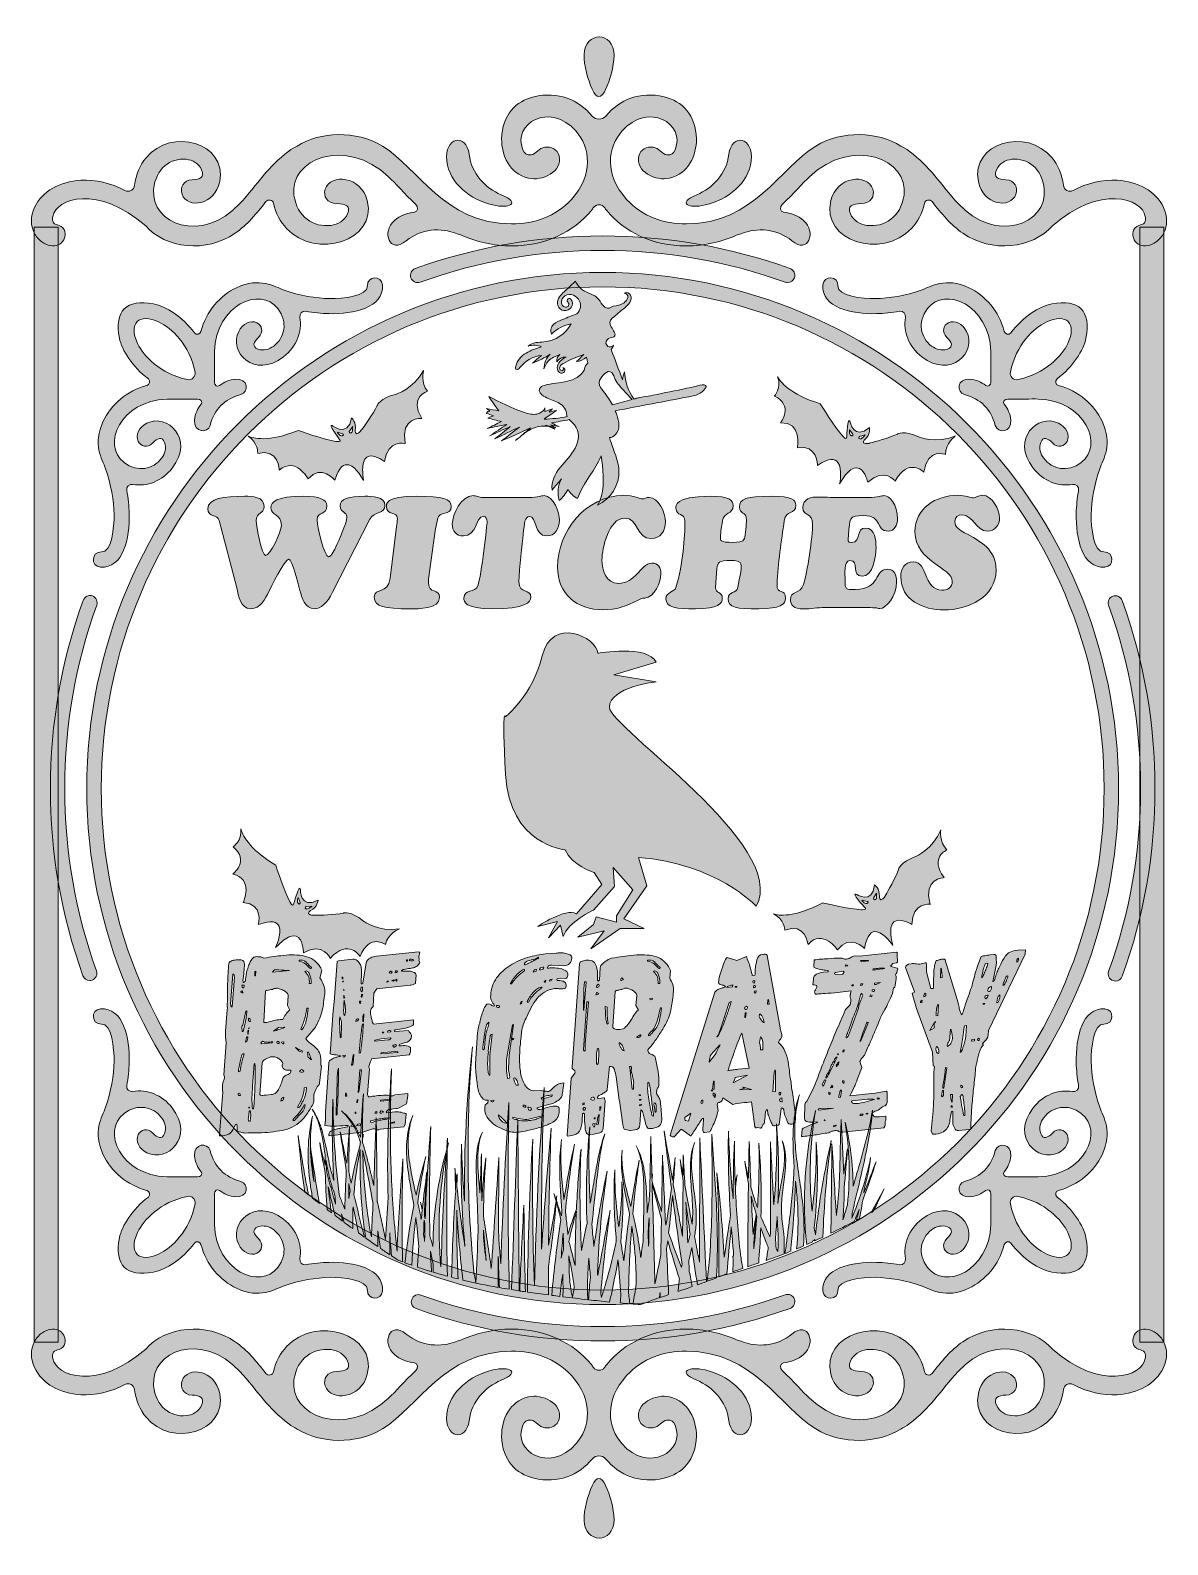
# Model space of a CAD drawing. Extents: x 647 to 789, y -401 to -213.
import ezdxf

# ---------------------------------------------------------------- set-up
doc = ezdxf.new("R2010")
doc.units = 0
doc.header["$MEASUREMENT"] = 0
doc.layers.add('Layer 1', color=7, linetype='Continuous', lineweight=0)

# ---------------------------------------------------------------- blocks, each defined once
blk = doc.blocks.new('Block_3')
at = {"layer": 'Layer 1', "true_color": 0x000000, "transparency": 33554687}
h = blk.add_hatch(color=18, dxfattribs=at)
h.dxf.hatch_style = 2
edge = h.paths.add_edge_path()
edge.add_spline(control_points=[(741.43, -244.61), (741.33, -244.61), (741.23, -244.59), (741.13, -244.56), (733.86, -241.94), (726.23, -240.61), (718.44, -240.61), (710.65, -240.61), (703.01, -241.94), (695.75, -244.56), (695.28, -244.72), (694.77, -244.48), (694.6, -244.02), (694.43, -243.55), (694.67, -243.04), (695.14, -242.87), (702.6, -240.18), (710.44, -238.82), (718.44, -238.82), (726.44, -238.82), (734.28, -240.18), (741.74, -242.87), (742.2, -243.04), (742.44, -243.55), (742.27, -244.02), (742.14, -244.38), (741.8, -244.61), (741.43, -244.61)], knot_values=[0, 0, 0, 0, 1, 1, 1, 2, 2, 2, 3, 3, 3, 4, 4, 4, 5, 5, 5, 6, 6, 6, 7, 7, 7, 8, 8, 8, 9, 9, 9, 9], degree=3, periodic=0)
h = blk.add_hatch(color=18, dxfattribs=at)
h.dxf.hatch_style = 2
edge = h.paths.add_edge_path()
edge.add_spline(control_points=[(654.67, -331.35), (654.3, -331.35), (653.96, -331.12), (653.83, -330.76), (651.14, -323.31), (649.78, -315.48), (649.78, -307.48), (649.78, -299.44), (651.15, -291.58), (653.86, -284.1), (654.03, -283.63), (654.55, -283.4), (655.01, -283.56), (655.48, -283.73), (655.71, -284.25), (655.55, -284.71), (652.91, -291.99), (651.57, -299.65), (651.57, -307.48), (651.57, -315.27), (652.9, -322.9), (655.51, -330.15), (655.68, -330.62), (655.44, -331.13), (654.97, -331.3), (654.87, -331.33), (654.77, -331.35), (654.67, -331.35)], knot_values=[0, 0, 0, 0, 1, 1, 1, 2, 2, 2, 3, 3, 3, 4, 4, 4, 5, 5, 5, 6, 6, 6, 7, 7, 7, 8, 8, 8, 9, 9, 9, 9], degree=3, periodic=0)
h = blk.add_hatch(color=18, dxfattribs=at)
h.dxf.hatch_style = 2
edge = h.paths.add_edge_path()
edge.add_spline(control_points=[(782.18, -331.41), (782.08, -331.41), (781.98, -331.4), (781.88, -331.36), (781.41, -331.19), (781.17, -330.68), (781.34, -330.21), (783.97, -322.94), (785.31, -315.29), (785.31, -307.48), (785.31, -299.66), (783.97, -292), (781.33, -284.72), (781.16, -284.26), (781.4, -283.74), (781.87, -283.57), (782.33, -283.41), (782.85, -283.65), (783.02, -284.11), (785.73, -291.59), (787.1, -299.45), (787.1, -307.48), (787.1, -315.5), (785.73, -323.35), (783.03, -330.82), (782.9, -331.19), (782.55, -331.41), (782.18, -331.41)], knot_values=[0, 0, 0, 0, 1, 1, 1, 2, 2, 2, 3, 3, 3, 4, 4, 4, 5, 5, 5, 6, 6, 6, 7, 7, 7, 8, 8, 8, 9, 9, 9, 9], degree=3, periodic=0)
h = blk.add_hatch(color=18, dxfattribs=at)
h.dxf.hatch_style = 2
edge = h.paths.add_edge_path()
edge.add_spline(control_points=[(718.44, -376.14), (710.47, -376.14), (702.67, -374.79), (695.24, -372.12), (694.77, -371.95), (694.53, -371.44), (694.7, -370.98), (694.87, -370.51), (695.38, -370.26), (695.84, -370.43), (703.08, -373.03), (710.68, -374.35), (718.44, -374.35), (726.23, -374.35), (733.86, -373.02), (741.13, -370.4), (741.59, -370.23), (742.11, -370.47), (742.27, -370.94), (742.44, -371.4), (742.2, -371.92), (741.74, -372.09), (734.28, -374.78), (726.44, -376.14), (718.44, -376.14)], knot_values=[0, 0, 0, 0, 1, 1, 1, 2, 2, 2, 3, 3, 3, 4, 4, 4, 5, 5, 5, 6, 6, 6, 7, 7, 7, 8, 8, 8, 8], degree=3, periodic=0)
at = {"layer": 'Layer 1'}
for points, knots in [([(741.43, -244.61), (741.33, -244.61), (741.23, -244.59), (741.13, -244.56), (733.86, -241.94), (726.23, -240.61), (718.44, -240.61), (710.65, -240.61), (703.01, -241.94), (695.75, -244.56), (695.28, -244.72), (694.77, -244.48), (694.6, -244.02), (694.43, -243.55), (694.67, -243.04), (695.14, -242.87), (702.6, -240.18), (710.44, -238.82), (718.44, -238.82), (726.44, -238.82), (734.28, -240.18), (741.74, -242.87), (742.2, -243.04), (742.44, -243.55), (742.27, -244.02), (742.14, -244.38), (741.8, -244.61), (741.43, -244.61)], [0, 0, 0, 0, 1, 1, 1, 2, 2, 2, 3, 3, 3, 4, 4, 4, 5, 5, 5, 6, 6, 6, 7, 7, 7, 8, 8, 8, 9, 9, 9, 9]), ([(654.67, -331.35), (654.3, -331.35), (653.96, -331.12), (653.83, -330.76), (651.14, -323.31), (649.78, -315.48), (649.78, -307.48), (649.78, -299.44), (651.15, -291.58), (653.86, -284.1), (654.03, -283.63), (654.55, -283.4), (655.01, -283.56), (655.48, -283.73), (655.71, -284.25), (655.55, -284.71), (652.91, -291.99), (651.57, -299.65), (651.57, -307.48), (651.57, -315.27), (652.9, -322.9), (655.51, -330.15), (655.68, -330.62), (655.44, -331.13), (654.97, -331.3), (654.87, -331.33), (654.77, -331.35), (654.67, -331.35)], [0, 0, 0, 0, 1, 1, 1, 2, 2, 2, 3, 3, 3, 4, 4, 4, 5, 5, 5, 6, 6, 6, 7, 7, 7, 8, 8, 8, 9, 9, 9, 9]), ([(782.18, -331.41), (782.08, -331.41), (781.98, -331.4), (781.88, -331.36), (781.41, -331.19), (781.17, -330.68), (781.34, -330.21), (783.97, -322.94), (785.31, -315.29), (785.31, -307.48), (785.31, -299.66), (783.97, -292), (781.33, -284.72), (781.16, -284.26), (781.4, -283.74), (781.87, -283.57), (782.33, -283.41), (782.85, -283.65), (783.02, -284.11), (785.73, -291.59), (787.1, -299.45), (787.1, -307.48), (787.1, -315.5), (785.73, -323.35), (783.03, -330.82), (782.9, -331.19), (782.55, -331.41), (782.18, -331.41)], [0, 0, 0, 0, 1, 1, 1, 2, 2, 2, 3, 3, 3, 4, 4, 4, 5, 5, 5, 6, 6, 6, 7, 7, 7, 8, 8, 8, 9, 9, 9, 9]), ([(718.44, -376.14), (710.47, -376.14), (702.67, -374.79), (695.24, -372.12), (694.77, -371.95), (694.53, -371.44), (694.7, -370.98), (694.87, -370.51), (695.38, -370.26), (695.84, -370.43), (703.08, -373.03), (710.68, -374.35), (718.44, -374.35), (726.23, -374.35), (733.86, -373.02), (741.13, -370.4), (741.59, -370.23), (742.11, -370.47), (742.27, -370.94), (742.44, -371.4), (742.2, -371.92), (741.74, -372.09), (734.28, -374.78), (726.44, -376.14), (718.44, -376.14)], [0, 0, 0, 0, 1, 1, 1, 2, 2, 2, 3, 3, 3, 4, 4, 4, 5, 5, 5, 6, 6, 6, 7, 7, 7, 8, 8, 8, 8])]:
    blk.add_open_spline(points, degree=3, knots=knots, dxfattribs=at)
blk = doc.blocks.new('Block_4')
at = {"layer": 'Layer 1', "true_color": 0x000000, "transparency": 33554687}
h = blk.add_hatch(color=18, dxfattribs=at)
h.dxf.hatch_style = 2
edge = h.paths.add_edge_path()
edge.add_spline(control_points=[(666.83, -256.67), (663.41, -255.96), (661.36, -253.74), (660.63, -252.2), (659.43, -249.67), (660.77, -248.33), (663.29, -249.53), (664.84, -250.26), (667.06, -252.31), (667.76, -255.73), (667.88, -256.29), (667.38, -256.78), (666.83, -256.67)], knot_values=[0, 0, 0, 0, 1, 1, 1, 2, 2, 2, 3, 3, 3, 4, 4, 4, 4], degree=3, periodic=0)
edge = h.paths.add_edge_path()
edge.add_spline(control_points=[(689.19, -245.03), (689.3, -246.31), (686.04, -246.64), (684.55, -246.61), (682.8, -246.57), (680.78, -246.24), (678.85, -245.55), (677.62, -245.11), (675.82, -243.89), (672.93, -245.25), (670.88, -246.21), (669.15, -248.2), (668.5, -250.67), (668.4, -251.04), (667.92, -251.17), (667.69, -250.86), (666.19, -248.87), (664.14, -247.56), (662.61, -247.26), (659.22, -246.61), (657.71, -248.12), (658.36, -251.51), (658.66, -253.04), (659.97, -255.09), (661.96, -256.59), (662.27, -256.82), (662.14, -257.31), (661.76, -257.4), (659.3, -258.05), (657.31, -259.79), (656.35, -261.83), (654.98, -264.73), (656.21, -266.53), (656.65, -267.75), (657.33, -269.68), (657.67, -271.7), (657.7, -273.45), (657.73, -274.94), (657.41, -278.21), (656.12, -278.09), (654.88, -278), (654.75, -279.88), (655.99, -279.97), (658.85, -280.17), (659.65, -276.37), (659.57, -273.3), (659.55, -272.38), (659.45, -271.4), (659.28, -270.43), (659.2, -269.99), (659.6, -269.63), (660.04, -269.7), (661.78, -269.99), (663.67, -269.3), (664.94, -267.66), (667.73, -264.03), (664.31, -260.8), (661.77, -262.09), (660.84, -262.57), (660.29, -263.54), (660.7, -264.35), (661.02, -264.97), (661.81, -265.25), (662.51, -264.54), (663.11, -263.94), (663.67, -263.7), (663.98, -264.49), (664.23, -265.16), (664.03, -265.89), (663.61, -266.44), (662.55, -267.82), (660.65, -268.26), (658.94, -266.96), (656.11, -264.82), (658.44, -259.28), (664.29, -259.09), (665.18, -259.05), (666.52, -259.15), (668.08, -259.08), (668.44, -259.06), (668.74, -259.43), (668.51, -259.72), (668.07, -260.28), (667.77, -260.93), (667.7, -261.69), (667.56, -263.3), (669.35, -263.37), (669.63, -262.36), (670.19, -260.31), (671.37, -259.11), (673.46, -258.53), (674.47, -258.25), (674.4, -256.46), (672.79, -256.61), (672.03, -256.67), (671.38, -256.97), (670.81, -257.42), (670.53, -257.64), (670.16, -257.35), (670.17, -256.99), (670.25, -255.42), (670.15, -254.08), (670.18, -253.19), (670.38, -247.34), (675.92, -245.02), (678.05, -247.84), (679.35, -249.56), (678.91, -251.45), (677.54, -252.51), (676.99, -252.93), (676.26, -253.13), (675.59, -252.88), (674.79, -252.57), (675.04, -252.02), (675.64, -251.42), (676.34, -250.72), (676.07, -249.92), (675.45, -249.61), (674.64, -249.2), (673.67, -249.74), (673.19, -250.68), (671.89, -253.22), (675.13, -256.64), (678.76, -253.84), (680.4, -252.57), (681.08, -250.69), (680.8, -248.94), (680.73, -248.5), (681.09, -248.1), (681.52, -248.18), (682.5, -248.35), (683.47, -248.45), (684.4, -248.47), (687.46, -248.55), (691.27, -247.75), (691.06, -244.9), (690.98, -243.66), (689.1, -243.78), (689.19, -245.03)], knot_values=[0, 0, 0, 0, 1, 1, 1, 2, 2, 2, 3, 3, 3, 4, 4, 4, 5, 5, 5, 6, 6, 6, 7, 7, 7, 8, 8, 8, 9, 9, 9, 10, 10, 10, 11, 11, 11, 12, 12, 12, 13, 13, 13, 14, 14, 14, 15, 15, 15, 16, 16, 16, 17, 17, 17, 18, 18, 18, 19, 19, 19, 20, 20, 20, 21, 21, 21, 22, 22, 22, 23, 23, 23, 24, 24, 24, 25, 25, 25, 26, 26, 26, 27, 27, 27, 28, 28, 28, 29, 29, 29, 30, 30, 30, 31, 31, 31, 32, 32, 32, 33, 33, 33, 34, 34, 34, 35, 35, 35, 36, 36, 36, 37, 37, 37, 38, 38, 38, 39, 39, 39, 40, 40, 40, 41, 41, 41, 42, 42, 42, 43, 43, 43, 44, 44, 44, 45, 45, 45, 46, 46, 46, 46], degree=3, periodic=0)
h = blk.add_hatch(color=18, dxfattribs=at)
h.dxf.hatch_style = 2
edge = h.paths.add_edge_path()
edge.add_spline(control_points=[(769.12, -255.73), (769.82, -252.31), (772.04, -250.26), (773.58, -249.53), (776.11, -248.33), (777.45, -249.67), (776.25, -252.2), (775.52, -253.74), (773.47, -255.96), (770.05, -256.67), (769.49, -256.78), (769, -256.29), (769.12, -255.73)], knot_values=[0, 0, 0, 0, 1, 1, 1, 2, 2, 2, 3, 3, 3, 4, 4, 4, 4], degree=3, periodic=0)
edge = h.paths.add_edge_path()
edge.add_spline(control_points=[(752.47, -248.47), (753.4, -248.45), (754.37, -248.35), (755.35, -248.18), (755.79, -248.1), (756.15, -248.5), (756.07, -248.94), (755.79, -250.69), (756.48, -252.57), (758.11, -253.84), (761.75, -256.64), (764.98, -253.22), (763.68, -250.68), (763.2, -249.74), (762.24, -249.2), (761.43, -249.61), (760.8, -249.92), (760.53, -250.71), (761.23, -251.42), (761.84, -252.02), (762.08, -252.57), (761.29, -252.88), (760.62, -253.13), (759.88, -252.93), (759.33, -252.51), (757.96, -251.45), (757.52, -249.56), (758.82, -247.84), (760.96, -245.02), (766.49, -247.34), (766.69, -253.19), (766.72, -254.08), (766.63, -255.42), (766.7, -256.98), (766.72, -257.35), (766.35, -257.64), (766.06, -257.41), (765.5, -256.97), (764.85, -256.67), (764.08, -256.61), (762.48, -256.46), (762.4, -258.25), (763.42, -258.53), (765.46, -259.1), (766.67, -260.27), (767.25, -262.36), (767.53, -263.37), (769.32, -263.3), (769.17, -261.69), (769.1, -260.93), (768.81, -260.28), (768.36, -259.72), (768.14, -259.43), (768.43, -259.06), (768.79, -259.08), (770.36, -259.15), (771.7, -259.05), (772.58, -259.08), (778.44, -259.28), (780.76, -264.82), (777.94, -266.96), (776.22, -268.26), (774.33, -267.82), (773.27, -266.44), (772.84, -265.89), (772.65, -265.16), (772.9, -264.49), (773.21, -263.7), (773.76, -263.94), (774.36, -264.54), (775.06, -265.25), (775.86, -264.97), (776.17, -264.35), (776.58, -263.54), (776.03, -262.57), (775.1, -262.09), (772.56, -260.8), (769.14, -264.03), (771.94, -267.66), (773.21, -269.3), (775.09, -269.99), (776.84, -269.7), (777.28, -269.63), (777.67, -269.99), (777.6, -270.43), (777.43, -271.4), (777.33, -272.38), (777.31, -273.3), (777.23, -276.37), (778.03, -280.17), (780.88, -279.97), (782.12, -279.88), (781.99, -278), (780.75, -278.09), (779.47, -278.21), (779.14, -274.94), (779.17, -273.45), (779.21, -271.7), (779.54, -269.68), (780.23, -267.75), (780.67, -266.53), (781.89, -264.73), (780.53, -261.83), (779.57, -259.79), (777.58, -258.05), (775.11, -257.4), (774.73, -257.31), (774.61, -256.82), (774.92, -256.59), (776.91, -255.09), (778.22, -253.04), (778.52, -251.51), (779.17, -248.12), (777.66, -246.61), (774.27, -247.26), (772.74, -247.56), (770.69, -248.87), (769.19, -250.86), (768.96, -251.17), (768.47, -251.04), (768.37, -250.67), (767.73, -248.2), (765.99, -246.21), (763.95, -245.25), (761.05, -243.89), (759.25, -245.11), (758.03, -245.55), (756.1, -246.24), (754.08, -246.57), (752.32, -246.61), (750.84, -246.64), (747.57, -246.31), (747.69, -245.03), (747.78, -243.78), (745.9, -243.66), (745.81, -244.9), (745.61, -247.75), (749.41, -248.55), (752.47, -248.47)], knot_values=[0, 0, 0, 0, 1, 1, 1, 2, 2, 2, 3, 3, 3, 4, 4, 4, 5, 5, 5, 6, 6, 6, 7, 7, 7, 8, 8, 8, 9, 9, 9, 10, 10, 10, 11, 11, 11, 12, 12, 12, 13, 13, 13, 14, 14, 14, 15, 15, 15, 16, 16, 16, 17, 17, 17, 18, 18, 18, 19, 19, 19, 20, 20, 20, 21, 21, 21, 22, 22, 22, 23, 23, 23, 24, 24, 24, 25, 25, 25, 26, 26, 26, 27, 27, 27, 28, 28, 28, 29, 29, 29, 30, 30, 30, 31, 31, 31, 32, 32, 32, 33, 33, 33, 34, 34, 34, 35, 35, 35, 36, 36, 36, 37, 37, 37, 38, 38, 38, 39, 39, 39, 40, 40, 40, 41, 41, 41, 42, 42, 42, 43, 43, 43, 44, 44, 44, 45, 45, 45, 46, 46, 46, 46], degree=3, periodic=0)
h = blk.add_hatch(color=18, dxfattribs=at)
h.dxf.hatch_style = 2
edge = h.paths.add_edge_path()
edge.add_spline(control_points=[(667.76, -359.11), (667.06, -362.53), (664.84, -364.58), (663.29, -365.31), (660.77, -366.51), (659.43, -365.17), (660.63, -362.64), (661.36, -361.1), (663.41, -358.88), (666.83, -358.17), (667.38, -358.06), (667.88, -358.55), (667.76, -359.11)], knot_values=[0, 0, 0, 0, 1, 1, 1, 2, 2, 2, 3, 3, 3, 4, 4, 4, 4], degree=3, periodic=0)
edge = h.paths.add_edge_path()
edge.add_spline(control_points=[(684.4, -366.37), (683.47, -366.39), (682.5, -366.49), (681.52, -366.66), (681.09, -366.74), (680.73, -366.34), (680.8, -365.9), (681.08, -364.15), (680.4, -362.27), (678.76, -361), (675.13, -358.2), (671.89, -361.62), (673.19, -364.16), (673.67, -365.09), (674.64, -365.64), (675.45, -365.23), (676.07, -364.92), (676.34, -364.12), (675.64, -363.42), (675.04, -362.82), (674.79, -362.27), (675.59, -361.96), (676.26, -361.71), (676.99, -361.9), (677.54, -362.33), (678.91, -363.39), (679.35, -365.28), (678.05, -367), (675.92, -369.82), (670.38, -367.5), (670.18, -361.65), (670.15, -360.76), (670.25, -359.42), (670.17, -357.85), (670.16, -357.49), (670.53, -357.2), (670.81, -357.42), (671.38, -357.87), (672.03, -358.16), (672.79, -358.23), (674.4, -358.38), (674.47, -356.59), (673.46, -356.31), (671.41, -355.74), (670.21, -354.57), (669.63, -352.48), (669.35, -351.46), (667.56, -351.53), (667.7, -353.14), (667.77, -353.9), (668.07, -354.56), (668.51, -355.12), (668.74, -355.41), (668.44, -355.78), (668.08, -355.76), (666.52, -355.69), (665.18, -355.78), (664.29, -355.75), (658.44, -355.56), (656.11, -350.02), (658.94, -347.88), (660.65, -346.58), (662.55, -347.02), (663.61, -348.39), (664.03, -348.94), (664.23, -349.68), (663.98, -350.35), (663.67, -351.14), (663.11, -350.9), (662.51, -350.3), (661.81, -349.59), (661.02, -349.87), (660.7, -350.49), (660.29, -351.3), (660.84, -352.27), (661.77, -352.74), (664.31, -354.04), (667.73, -350.81), (664.94, -347.18), (663.67, -345.54), (661.78, -344.85), (660.04, -345.13), (659.6, -345.21), (659.2, -344.85), (659.28, -344.41), (659.45, -343.44), (659.55, -342.46), (659.57, -341.54), (659.65, -338.47), (658.85, -334.67), (655.99, -334.87), (654.75, -334.96), (654.88, -336.84), (656.12, -336.75), (657.41, -336.63), (657.73, -339.9), (657.7, -341.38), (657.67, -343.14), (657.33, -345.16), (656.65, -347.09), (656.21, -348.31), (654.98, -350.11), (656.35, -353.01), (657.31, -355.05), (659.3, -356.79), (661.76, -357.43), (662.14, -357.53), (662.27, -358.02), (661.96, -358.25), (659.97, -359.75), (658.66, -361.8), (658.36, -363.33), (657.71, -366.72), (659.21, -368.23), (662.61, -367.58), (664.14, -367.28), (666.19, -365.97), (667.69, -363.98), (667.92, -363.67), (668.4, -363.8), (668.5, -364.17), (669.15, -366.64), (670.88, -368.63), (672.93, -369.59), (675.82, -370.95), (677.62, -369.73), (678.85, -369.29), (680.78, -368.6), (682.8, -368.27), (684.55, -368.23), (686.04, -368.2), (689.3, -368.53), (689.19, -369.81), (689.1, -371.05), (690.98, -371.18), (691.06, -369.94), (691.27, -367.09), (687.46, -366.29), (684.4, -366.37)], knot_values=[0, 0, 0, 0, 1, 1, 1, 2, 2, 2, 3, 3, 3, 4, 4, 4, 5, 5, 5, 6, 6, 6, 7, 7, 7, 8, 8, 8, 9, 9, 9, 10, 10, 10, 11, 11, 11, 12, 12, 12, 13, 13, 13, 14, 14, 14, 15, 15, 15, 16, 16, 16, 17, 17, 17, 18, 18, 18, 19, 19, 19, 20, 20, 20, 21, 21, 21, 22, 22, 22, 23, 23, 23, 24, 24, 24, 25, 25, 25, 26, 26, 26, 27, 27, 27, 28, 28, 28, 29, 29, 29, 30, 30, 30, 31, 31, 31, 32, 32, 32, 33, 33, 33, 34, 34, 34, 35, 35, 35, 36, 36, 36, 37, 37, 37, 38, 38, 38, 39, 39, 39, 40, 40, 40, 41, 41, 41, 42, 42, 42, 43, 43, 43, 44, 44, 44, 45, 45, 45, 46, 46, 46, 46], degree=3, periodic=0)
h = blk.add_hatch(color=18, dxfattribs=at)
h.dxf.hatch_style = 2
edge = h.paths.add_edge_path()
edge.add_spline(control_points=[(776.25, -362.64), (777.45, -365.17), (776.1, -366.5), (773.58, -365.31), (772.04, -364.58), (769.82, -362.53), (769.12, -359.11), (769, -358.55), (769.49, -358.06), (770.05, -358.17), (773.47, -358.88), (775.52, -361.1), (776.25, -362.64)], knot_values=[0, 0, 0, 0, 1, 1, 1, 2, 2, 2, 3, 3, 3, 4, 4, 4, 4], degree=3, periodic=0)
edge = h.paths.add_edge_path()
edge.add_spline(control_points=[(780.88, -334.87), (778.03, -334.67), (777.23, -338.47), (777.31, -341.54), (777.33, -342.46), (777.43, -343.44), (777.6, -344.41), (777.67, -344.85), (777.28, -345.21), (776.84, -345.14), (775.09, -344.85), (773.21, -345.54), (771.94, -347.18), (769.14, -350.81), (772.56, -354.04), (775.1, -352.74), (776.03, -352.27), (776.58, -351.3), (776.17, -350.49), (775.86, -349.87), (775.06, -349.59), (774.36, -350.3), (773.76, -350.9), (773.21, -351.14), (772.9, -350.35), (772.65, -349.68), (772.84, -348.94), (773.27, -348.39), (774.33, -347.02), (776.22, -346.58), (777.94, -347.88), (780.76, -350.02), (778.44, -355.56), (772.58, -355.75), (771.7, -355.78), (770.36, -355.69), (768.79, -355.76), (768.43, -355.78), (768.14, -355.41), (768.36, -355.12), (768.81, -354.56), (769.1, -353.9), (769.17, -353.14), (769.32, -351.54), (767.53, -351.47), (767.25, -352.48), (766.68, -354.53), (765.51, -355.73), (763.42, -356.31), (762.4, -356.59), (762.48, -358.38), (764.08, -358.23), (764.85, -358.16), (765.5, -357.87), (766.06, -357.42), (766.35, -357.2), (766.72, -357.49), (766.7, -357.85), (766.63, -359.42), (766.72, -360.76), (766.69, -361.65), (766.49, -367.5), (760.96, -369.82), (758.82, -367), (757.52, -365.28), (757.96, -363.39), (759.33, -362.33), (759.88, -361.9), (760.62, -361.71), (761.29, -361.96), (762.08, -362.27), (761.84, -362.82), (761.23, -363.42), (760.53, -364.12), (760.8, -364.92), (761.43, -365.23), (762.24, -365.64), (763.2, -365.09), (763.68, -364.16), (764.98, -361.62), (761.75, -358.2), (758.11, -361), (756.48, -362.27), (755.79, -364.15), (756.07, -365.9), (756.15, -366.34), (755.79, -366.74), (755.35, -366.66), (754.37, -366.49), (753.4, -366.39), (752.47, -366.37), (749.41, -366.29), (745.61, -367.09), (745.81, -369.94), (745.9, -371.18), (747.78, -371.06), (747.69, -369.81), (747.57, -368.53), (750.84, -368.2), (752.32, -368.23), (754.08, -368.27), (756.1, -368.6), (758.03, -369.29), (759.25, -369.73), (761.05, -370.95), (763.95, -369.59), (765.99, -368.63), (767.73, -366.64), (768.37, -364.17), (768.47, -363.8), (768.96, -363.67), (769.19, -363.98), (770.69, -365.97), (772.74, -367.28), (774.27, -367.58), (777.66, -368.23), (779.17, -366.72), (778.52, -363.33), (778.22, -361.8), (776.91, -359.75), (774.92, -358.25), (774.61, -358.02), (774.73, -357.53), (775.11, -357.43), (777.58, -356.79), (779.57, -355.05), (780.53, -353.01), (781.89, -350.11), (780.67, -348.31), (780.23, -347.09), (779.54, -345.16), (779.21, -343.14), (779.17, -341.38), (779.14, -339.9), (779.47, -336.63), (780.75, -336.75), (781.99, -336.84), (782.12, -334.96), (780.88, -334.87)], knot_values=[0, 0, 0, 0, 1, 1, 1, 2, 2, 2, 3, 3, 3, 4, 4, 4, 5, 5, 5, 6, 6, 6, 7, 7, 7, 8, 8, 8, 9, 9, 9, 10, 10, 10, 11, 11, 11, 12, 12, 12, 13, 13, 13, 14, 14, 14, 15, 15, 15, 16, 16, 16, 17, 17, 17, 18, 18, 18, 19, 19, 19, 20, 20, 20, 21, 21, 21, 22, 22, 22, 23, 23, 23, 24, 24, 24, 25, 25, 25, 26, 26, 26, 27, 27, 27, 28, 28, 28, 29, 29, 29, 30, 30, 30, 31, 31, 31, 32, 32, 32, 33, 33, 33, 34, 34, 34, 35, 35, 35, 36, 36, 36, 37, 37, 37, 38, 38, 38, 39, 39, 39, 40, 40, 40, 41, 41, 41, 42, 42, 42, 43, 43, 43, 44, 44, 44, 45, 45, 45, 46, 46, 46, 46], degree=3, periodic=0)
at = {"layer": 'Layer 1'}
for points, knots in [([(689.19, -245.03), (689.3, -246.31), (686.04, -246.64), (684.55, -246.61), (682.8, -246.57), (680.78, -246.24), (678.85, -245.55), (677.62, -245.11), (675.82, -243.89), (672.93, -245.25), (670.88, -246.21), (669.15, -248.2), (668.5, -250.67), (668.4, -251.04), (667.92, -251.17), (667.69, -250.86), (666.19, -248.87), (664.14, -247.56), (662.61, -247.26), (659.22, -246.61), (657.71, -248.12), (658.36, -251.51), (658.66, -253.04), (659.97, -255.09), (661.96, -256.59), (662.27, -256.82), (662.14, -257.31), (661.76, -257.4), (659.3, -258.05), (657.31, -259.79), (656.35, -261.83), (654.98, -264.73), (656.21, -266.53), (656.65, -267.75), (657.33, -269.68), (657.67, -271.7), (657.7, -273.45), (657.73, -274.94), (657.41, -278.21), (656.12, -278.09), (654.88, -278), (654.75, -279.88), (655.99, -279.97), (658.85, -280.17), (659.65, -276.37), (659.57, -273.3), (659.55, -272.38), (659.45, -271.4), (659.28, -270.43), (659.2, -269.99), (659.6, -269.63), (660.04, -269.7), (661.78, -269.99), (663.67, -269.3), (664.94, -267.66), (667.73, -264.03), (664.31, -260.8), (661.77, -262.09), (660.84, -262.57), (660.29, -263.54), (660.7, -264.35), (661.02, -264.97), (661.81, -265.25), (662.51, -264.54), (663.11, -263.94), (663.67, -263.7), (663.98, -264.49), (664.23, -265.16), (664.03, -265.89), (663.61, -266.44), (662.55, -267.82), (660.65, -268.26), (658.94, -266.96), (656.11, -264.82), (658.44, -259.28), (664.29, -259.09), (665.18, -259.05), (666.52, -259.15), (668.08, -259.08), (668.44, -259.06), (668.74, -259.43), (668.51, -259.72), (668.07, -260.28), (667.77, -260.93), (667.7, -261.69), (667.56, -263.3), (669.35, -263.37), (669.63, -262.36), (670.19, -260.31), (671.37, -259.11), (673.46, -258.53), (674.47, -258.25), (674.4, -256.46), (672.79, -256.61), (672.03, -256.67), (671.38, -256.97), (670.81, -257.42), (670.53, -257.64), (670.16, -257.35), (670.17, -256.99), (670.25, -255.42), (670.15, -254.08), (670.18, -253.19), (670.38, -247.34), (675.92, -245.02), (678.05, -247.84), (679.35, -249.56), (678.91, -251.45), (677.54, -252.51), (676.99, -252.93), (676.26, -253.13), (675.59, -252.88), (674.79, -252.57), (675.04, -252.02), (675.64, -251.42), (676.34, -250.72), (676.07, -249.92), (675.45, -249.61), (674.64, -249.2), (673.67, -249.74), (673.19, -250.68), (671.89, -253.22), (675.13, -256.64), (678.76, -253.84), (680.4, -252.57), (681.08, -250.69), (680.8, -248.94), (680.73, -248.5), (681.09, -248.1), (681.52, -248.18), (682.5, -248.35), (683.47, -248.45), (684.4, -248.47), (687.46, -248.55), (691.27, -247.75), (691.06, -244.9), (690.98, -243.66), (689.1, -243.78), (689.19, -245.03)], [0, 0, 0, 0, 1, 1, 1, 2, 2, 2, 3, 3, 3, 4, 4, 4, 5, 5, 5, 6, 6, 6, 7, 7, 7, 8, 8, 8, 9, 9, 9, 10, 10, 10, 11, 11, 11, 12, 12, 12, 13, 13, 13, 14, 14, 14, 15, 15, 15, 16, 16, 16, 17, 17, 17, 18, 18, 18, 19, 19, 19, 20, 20, 20, 21, 21, 21, 22, 22, 22, 23, 23, 23, 24, 24, 24, 25, 25, 25, 26, 26, 26, 27, 27, 27, 28, 28, 28, 29, 29, 29, 30, 30, 30, 31, 31, 31, 32, 32, 32, 33, 33, 33, 34, 34, 34, 35, 35, 35, 36, 36, 36, 37, 37, 37, 38, 38, 38, 39, 39, 39, 40, 40, 40, 41, 41, 41, 42, 42, 42, 43, 43, 43, 44, 44, 44, 45, 45, 45, 46, 46, 46, 46]), ([(752.47, -248.47), (753.4, -248.45), (754.37, -248.35), (755.35, -248.18), (755.79, -248.1), (756.15, -248.5), (756.07, -248.94), (755.79, -250.69), (756.48, -252.57), (758.11, -253.84), (761.75, -256.64), (764.98, -253.22), (763.68, -250.68), (763.2, -249.74), (762.24, -249.2), (761.43, -249.61), (760.8, -249.92), (760.53, -250.71), (761.23, -251.42), (761.84, -252.02), (762.08, -252.57), (761.29, -252.88), (760.62, -253.13), (759.88, -252.93), (759.33, -252.51), (757.96, -251.45), (757.52, -249.56), (758.82, -247.84), (760.96, -245.02), (766.49, -247.34), (766.69, -253.19), (766.72, -254.08), (766.63, -255.42), (766.7, -256.98), (766.72, -257.35), (766.35, -257.64), (766.06, -257.41), (765.5, -256.97), (764.85, -256.67), (764.08, -256.61), (762.48, -256.46), (762.4, -258.25), (763.42, -258.53), (765.46, -259.1), (766.67, -260.27), (767.25, -262.36), (767.53, -263.37), (769.32, -263.3), (769.17, -261.69), (769.1, -260.93), (768.81, -260.28), (768.36, -259.72), (768.14, -259.43), (768.43, -259.06), (768.79, -259.08), (770.36, -259.15), (771.7, -259.05), (772.58, -259.08), (778.44, -259.28), (780.76, -264.82), (777.94, -266.96), (776.22, -268.26), (774.33, -267.82), (773.27, -266.44), (772.84, -265.89), (772.65, -265.16), (772.9, -264.49), (773.21, -263.7), (773.76, -263.94), (774.36, -264.54), (775.06, -265.25), (775.86, -264.97), (776.17, -264.35), (776.58, -263.54), (776.03, -262.57), (775.1, -262.09), (772.56, -260.8), (769.14, -264.03), (771.94, -267.66), (773.21, -269.3), (775.09, -269.99), (776.84, -269.7), (777.28, -269.63), (777.67, -269.99), (777.6, -270.43), (777.43, -271.4), (777.33, -272.38), (777.31, -273.3), (777.23, -276.37), (778.03, -280.17), (780.88, -279.97), (782.12, -279.88), (781.99, -278), (780.75, -278.09), (779.47, -278.21), (779.14, -274.94), (779.17, -273.45), (779.21, -271.7), (779.54, -269.68), (780.23, -267.75), (780.67, -266.53), (781.89, -264.73), (780.53, -261.83), (779.57, -259.79), (777.58, -258.05), (775.11, -257.4), (774.73, -257.31), (774.61, -256.82), (774.92, -256.59), (776.91, -255.09), (778.22, -253.04), (778.52, -251.51), (779.17, -248.12), (777.66, -246.61), (774.27, -247.26), (772.74, -247.56), (770.69, -248.87), (769.19, -250.86), (768.96, -251.17), (768.47, -251.04), (768.37, -250.67), (767.73, -248.2), (765.99, -246.21), (763.95, -245.25), (761.05, -243.89), (759.25, -245.11), (758.03, -245.55), (756.1, -246.24), (754.08, -246.57), (752.32, -246.61), (750.84, -246.64), (747.57, -246.31), (747.69, -245.03), (747.78, -243.78), (745.9, -243.66), (745.81, -244.9), (745.61, -247.75), (749.41, -248.55), (752.47, -248.47)], [0, 0, 0, 0, 1, 1, 1, 2, 2, 2, 3, 3, 3, 4, 4, 4, 5, 5, 5, 6, 6, 6, 7, 7, 7, 8, 8, 8, 9, 9, 9, 10, 10, 10, 11, 11, 11, 12, 12, 12, 13, 13, 13, 14, 14, 14, 15, 15, 15, 16, 16, 16, 17, 17, 17, 18, 18, 18, 19, 19, 19, 20, 20, 20, 21, 21, 21, 22, 22, 22, 23, 23, 23, 24, 24, 24, 25, 25, 25, 26, 26, 26, 27, 27, 27, 28, 28, 28, 29, 29, 29, 30, 30, 30, 31, 31, 31, 32, 32, 32, 33, 33, 33, 34, 34, 34, 35, 35, 35, 36, 36, 36, 37, 37, 37, 38, 38, 38, 39, 39, 39, 40, 40, 40, 41, 41, 41, 42, 42, 42, 43, 43, 43, 44, 44, 44, 45, 45, 45, 46, 46, 46, 46]), ([(666.83, -256.67), (663.41, -255.96), (661.36, -253.74), (660.63, -252.2), (659.43, -249.67), (660.77, -248.33), (663.29, -249.53), (664.84, -250.26), (667.06, -252.31), (667.76, -255.73), (667.88, -256.29), (667.38, -256.78), (666.83, -256.67)], [0, 0, 0, 0, 1, 1, 1, 2, 2, 2, 3, 3, 3, 4, 4, 4, 4]), ([(769.12, -255.73), (769.82, -252.31), (772.04, -250.26), (773.58, -249.53), (776.11, -248.33), (777.45, -249.67), (776.25, -252.2), (775.52, -253.74), (773.47, -255.96), (770.05, -256.67), (769.49, -256.78), (769, -256.29), (769.12, -255.73)], [0, 0, 0, 0, 1, 1, 1, 2, 2, 2, 3, 3, 3, 4, 4, 4, 4]), ([(684.4, -366.37), (683.47, -366.39), (682.5, -366.49), (681.52, -366.66), (681.09, -366.74), (680.73, -366.34), (680.8, -365.9), (681.08, -364.15), (680.4, -362.27), (678.76, -361), (675.13, -358.2), (671.89, -361.62), (673.19, -364.16), (673.67, -365.09), (674.64, -365.64), (675.45, -365.23), (676.07, -364.92), (676.34, -364.12), (675.64, -363.42), (675.04, -362.82), (674.79, -362.27), (675.59, -361.96), (676.26, -361.71), (676.99, -361.9), (677.54, -362.33), (678.91, -363.39), (679.35, -365.28), (678.05, -367), (675.92, -369.82), (670.38, -367.5), (670.18, -361.65), (670.15, -360.76), (670.25, -359.42), (670.17, -357.85), (670.16, -357.49), (670.53, -357.2), (670.81, -357.42), (671.38, -357.87), (672.03, -358.16), (672.79, -358.23), (674.4, -358.38), (674.47, -356.59), (673.46, -356.31), (671.41, -355.74), (670.21, -354.57), (669.63, -352.48), (669.35, -351.46), (667.56, -351.53), (667.7, -353.14), (667.77, -353.9), (668.07, -354.56), (668.51, -355.12), (668.74, -355.41), (668.44, -355.78), (668.08, -355.76), (666.52, -355.69), (665.18, -355.78), (664.29, -355.75), (658.44, -355.56), (656.11, -350.02), (658.94, -347.88), (660.65, -346.58), (662.55, -347.02), (663.61, -348.39), (664.03, -348.94), (664.23, -349.68), (663.98, -350.35), (663.67, -351.14), (663.11, -350.9), (662.51, -350.3), (661.81, -349.59), (661.02, -349.87), (660.7, -350.49), (660.29, -351.3), (660.84, -352.27), (661.77, -352.74), (664.31, -354.04), (667.73, -350.81), (664.94, -347.18), (663.67, -345.54), (661.78, -344.85), (660.04, -345.13), (659.6, -345.21), (659.2, -344.85), (659.28, -344.41), (659.45, -343.44), (659.55, -342.46), (659.57, -341.54), (659.65, -338.47), (658.85, -334.67), (655.99, -334.87), (654.75, -334.96), (654.88, -336.84), (656.12, -336.75), (657.41, -336.63), (657.73, -339.9), (657.7, -341.38), (657.67, -343.14), (657.33, -345.16), (656.65, -347.09), (656.21, -348.31), (654.98, -350.11), (656.35, -353.01), (657.31, -355.05), (659.3, -356.79), (661.76, -357.43), (662.14, -357.53), (662.27, -358.02), (661.96, -358.25), (659.97, -359.75), (658.66, -361.8), (658.36, -363.33), (657.71, -366.72), (659.21, -368.23), (662.61, -367.58), (664.14, -367.28), (666.19, -365.97), (667.69, -363.98), (667.92, -363.67), (668.4, -363.8), (668.5, -364.17), (669.15, -366.64), (670.88, -368.63), (672.93, -369.59), (675.82, -370.95), (677.62, -369.73), (678.85, -369.29), (680.78, -368.6), (682.8, -368.27), (684.55, -368.23), (686.04, -368.2), (689.3, -368.53), (689.19, -369.81), (689.1, -371.05), (690.98, -371.18), (691.06, -369.94), (691.27, -367.09), (687.46, -366.29), (684.4, -366.37)], [0, 0, 0, 0, 1, 1, 1, 2, 2, 2, 3, 3, 3, 4, 4, 4, 5, 5, 5, 6, 6, 6, 7, 7, 7, 8, 8, 8, 9, 9, 9, 10, 10, 10, 11, 11, 11, 12, 12, 12, 13, 13, 13, 14, 14, 14, 15, 15, 15, 16, 16, 16, 17, 17, 17, 18, 18, 18, 19, 19, 19, 20, 20, 20, 21, 21, 21, 22, 22, 22, 23, 23, 23, 24, 24, 24, 25, 25, 25, 26, 26, 26, 27, 27, 27, 28, 28, 28, 29, 29, 29, 30, 30, 30, 31, 31, 31, 32, 32, 32, 33, 33, 33, 34, 34, 34, 35, 35, 35, 36, 36, 36, 37, 37, 37, 38, 38, 38, 39, 39, 39, 40, 40, 40, 41, 41, 41, 42, 42, 42, 43, 43, 43, 44, 44, 44, 45, 45, 45, 46, 46, 46, 46]), ([(780.88, -334.87), (778.03, -334.67), (777.23, -338.47), (777.31, -341.54), (777.33, -342.46), (777.43, -343.44), (777.6, -344.41), (777.67, -344.85), (777.28, -345.21), (776.84, -345.14), (775.09, -344.85), (773.21, -345.54), (771.94, -347.18), (769.14, -350.81), (772.56, -354.04), (775.1, -352.74), (776.03, -352.27), (776.58, -351.3), (776.17, -350.49), (775.86, -349.87), (775.06, -349.59), (774.36, -350.3), (773.76, -350.9), (773.21, -351.14), (772.9, -350.35), (772.65, -349.68), (772.84, -348.94), (773.27, -348.39), (774.33, -347.02), (776.22, -346.58), (777.94, -347.88), (780.76, -350.02), (778.44, -355.56), (772.58, -355.75), (771.7, -355.78), (770.36, -355.69), (768.79, -355.76), (768.43, -355.78), (768.14, -355.41), (768.36, -355.12), (768.81, -354.56), (769.1, -353.9), (769.17, -353.14), (769.32, -351.54), (767.53, -351.47), (767.25, -352.48), (766.68, -354.53), (765.51, -355.73), (763.42, -356.31), (762.4, -356.59), (762.48, -358.38), (764.08, -358.23), (764.85, -358.16), (765.5, -357.87), (766.06, -357.42), (766.35, -357.2), (766.72, -357.49), (766.7, -357.85), (766.63, -359.42), (766.72, -360.76), (766.69, -361.65), (766.49, -367.5), (760.96, -369.82), (758.82, -367), (757.52, -365.28), (757.96, -363.39), (759.33, -362.33), (759.88, -361.9), (760.62, -361.71), (761.29, -361.96), (762.08, -362.27), (761.84, -362.82), (761.23, -363.42), (760.53, -364.12), (760.8, -364.92), (761.43, -365.23), (762.24, -365.64), (763.2, -365.09), (763.68, -364.16), (764.98, -361.62), (761.75, -358.2), (758.11, -361), (756.48, -362.27), (755.79, -364.15), (756.07, -365.9), (756.15, -366.34), (755.79, -366.74), (755.35, -366.66), (754.37, -366.49), (753.4, -366.39), (752.47, -366.37), (749.41, -366.29), (745.61, -367.09), (745.81, -369.94), (745.9, -371.18), (747.78, -371.06), (747.69, -369.81), (747.57, -368.53), (750.84, -368.2), (752.32, -368.23), (754.08, -368.27), (756.1, -368.6), (758.03, -369.29), (759.25, -369.73), (761.05, -370.95), (763.95, -369.59), (765.99, -368.63), (767.73, -366.64), (768.37, -364.17), (768.47, -363.8), (768.96, -363.67), (769.19, -363.98), (770.69, -365.97), (772.74, -367.28), (774.27, -367.58), (777.66, -368.23), (779.17, -366.72), (778.52, -363.33), (778.22, -361.8), (776.91, -359.75), (774.92, -358.25), (774.61, -358.02), (774.73, -357.53), (775.11, -357.43), (777.58, -356.79), (779.57, -355.05), (780.53, -353.01), (781.89, -350.11), (780.67, -348.31), (780.23, -347.09), (779.54, -345.16), (779.21, -343.14), (779.17, -341.38), (779.14, -339.9), (779.47, -336.63), (780.75, -336.75), (781.99, -336.84), (782.12, -334.96), (780.88, -334.87)], [0, 0, 0, 0, 1, 1, 1, 2, 2, 2, 3, 3, 3, 4, 4, 4, 5, 5, 5, 6, 6, 6, 7, 7, 7, 8, 8, 8, 9, 9, 9, 10, 10, 10, 11, 11, 11, 12, 12, 12, 13, 13, 13, 14, 14, 14, 15, 15, 15, 16, 16, 16, 17, 17, 17, 18, 18, 18, 19, 19, 19, 20, 20, 20, 21, 21, 21, 22, 22, 22, 23, 23, 23, 24, 24, 24, 25, 25, 25, 26, 26, 26, 27, 27, 27, 28, 28, 28, 29, 29, 29, 30, 30, 30, 31, 31, 31, 32, 32, 32, 33, 33, 33, 34, 34, 34, 35, 35, 35, 36, 36, 36, 37, 37, 37, 38, 38, 38, 39, 39, 39, 40, 40, 40, 41, 41, 41, 42, 42, 42, 43, 43, 43, 44, 44, 44, 45, 45, 45, 46, 46, 46, 46]), ([(667.76, -359.11), (667.06, -362.53), (664.84, -364.58), (663.29, -365.31), (660.77, -366.51), (659.43, -365.17), (660.63, -362.64), (661.36, -361.1), (663.41, -358.88), (666.83, -358.17), (667.38, -358.06), (667.88, -358.55), (667.76, -359.11)], [0, 0, 0, 0, 1, 1, 1, 2, 2, 2, 3, 3, 3, 4, 4, 4, 4]), ([(776.25, -362.64), (777.45, -365.17), (776.1, -366.5), (773.58, -365.31), (772.04, -364.58), (769.82, -362.53), (769.12, -359.11), (769, -358.55), (769.49, -358.06), (770.05, -358.17), (773.47, -358.88), (775.52, -361.1), (776.25, -362.64)], [0, 0, 0, 0, 1, 1, 1, 2, 2, 2, 3, 3, 3, 4, 4, 4, 4])]:
    blk.add_open_spline(points, degree=3, knots=knots, dxfattribs=at)
blk = doc.blocks.new('Block_2')
at = {"layer": 'Layer 1'}
for name in ['Block_3', 'Block_4']:
    blk.add_blockref(name, (0, 0), dxfattribs=at)
blk = doc.blocks.new('Block_1')
at = {"layer": 'Layer 1', "true_color": 0x000000, "transparency": 33554687}
h = blk.add_hatch(color=18, dxfattribs=at)
h.dxf.hatch_style = 2
edge = h.paths.add_edge_path()
edge.add_spline(control_points=[(718.44, -245.14), (684.06, -245.14), (656.1, -273.11), (656.1, -307.48), (656.1, -341.85), (684.06, -369.82), (718.44, -369.82), (752.81, -369.82), (780.78, -341.85), (780.78, -307.48), (780.78, -273.11), (752.81, -245.14), (718.44, -245.14)], knot_values=[0, 0, 0, 0, 1, 1, 1, 2, 2, 2, 3, 3, 3, 4, 4, 4, 4], degree=3, periodic=0)
edge = h.paths.add_edge_path()
edge.add_spline(control_points=[(718.44, -371.61), (683.08, -371.61), (654.31, -342.84), (654.31, -307.48), (654.31, -272.12), (683.08, -243.35), (718.44, -243.35), (753.8, -243.35), (782.57, -272.12), (782.57, -307.48), (782.57, -342.84), (753.8, -371.61), (718.44, -371.61)], knot_values=[0, 0, 0, 0, 1, 1, 1, 2, 2, 2, 3, 3, 3, 4, 4, 4, 4], degree=3, periodic=0)
at = {"layer": 'Layer 1'}
for points in [[(718.44, -371.61), (683.08, -371.61), (654.31, -342.84), (654.31, -307.48), (654.31, -272.12), (683.08, -243.35), (718.44, -243.35), (753.8, -243.35), (782.57, -272.12), (782.57, -307.48), (782.57, -342.84), (753.8, -371.61), (718.44, -371.61)], [(718.44, -245.14), (684.06, -245.14), (656.1, -273.11), (656.1, -307.48), (656.1, -341.85), (684.06, -369.82), (718.44, -369.82), (752.81, -369.82), (780.78, -341.85), (780.78, -307.48), (780.78, -273.11), (752.81, -245.14), (718.44, -245.14)]]:
    blk.add_open_spline(points, degree=3, knots=[0, 0, 0, 0, 1, 1, 1, 2, 2, 2, 3, 3, 3, 4, 4, 4, 4], dxfattribs=at)
blk.add_blockref('Block_2', (0, 0), dxfattribs=at)
blk = doc.blocks.new('Block_7')
at = {"layer": 'Layer 1', "true_color": 0x000000, "transparency": 33554687}
h = blk.add_hatch(color=18, dxfattribs=at)
h.dxf.hatch_style = 2
h.paths.add_polyline_path([(788.2, -237.72), (788.2, -376.28), (785.2, -376.28), (785.2, -237.72)])
at = {"layer": 'Layer 1'}
blk.add_lwpolyline([(788.2, -237.72), (788.2, -376.28), (785.2, -376.28), (785.2, -237.72)], close=True, dxfattribs=at)
blk = doc.blocks.new('Block_6')
at = {"layer": 'Layer 1'}
blk.add_blockref('Block_7', (0, 0), dxfattribs=at)
blk = doc.blocks.new('Block_9')
at = {"layer": 'Layer 1', "true_color": 0x000000, "transparency": 33554687}
h = blk.add_hatch(color=18, dxfattribs=at)
h.dxf.hatch_style = 2
h.paths.add_polyline_path([(650.76, -237.72), (650.76, -376.28), (647.77, -376.28), (647.77, -237.72)])
at = {"layer": 'Layer 1'}
blk.add_lwpolyline([(650.76, -237.72), (650.76, -376.28), (647.77, -376.28), (647.77, -237.72)], close=True, dxfattribs=at)
blk = doc.blocks.new('Block_8')
at = {"layer": 'Layer 1'}
blk.add_blockref('Block_9', (0, 0), dxfattribs=at)
blk = doc.blocks.new('Block_12')
at = {"layer": 'Layer 1', "true_color": 0x000000, "transparency": 33554687}
h = blk.add_hatch(color=18, dxfattribs=at)
h.dxf.hatch_style = 2
edge = h.paths.add_edge_path()
edge.add_spline(control_points=[(731.18, -234.97), (733.96, -234.32), (736.57, -232.31), (736.9, -229.49), (737.26, -226.51), (734.47, -225.98), (734.13, -228.67), (733.81, -231.09), (732.12, -232.88), (730.13, -233.7), (727.6, -234.77), (729.17, -235.45), (731.18, -234.97)], knot_values=[0, 0, 0, 0, 1, 1, 1, 2, 2, 2, 3, 3, 3, 4, 4, 4, 4], degree=3, periodic=0)
at = {"layer": 'Layer 1'}
blk.add_open_spline([(731.18, -234.97), (733.96, -234.32), (736.57, -232.31), (736.9, -229.49), (737.26, -226.51), (734.47, -225.98), (734.13, -228.67), (733.81, -231.09), (732.12, -232.88), (730.13, -233.7), (727.6, -234.77), (729.17, -235.45), (731.18, -234.97)], degree=3, knots=[0, 0, 0, 0, 1, 1, 1, 2, 2, 2, 3, 3, 3, 4, 4, 4, 4], dxfattribs=at)
blk = doc.blocks.new('Block_11')
at = {"layer": 'Layer 1'}
blk.add_blockref('Block_12', (0, 0), dxfattribs=at)
blk = doc.blocks.new('Block_14')
at = {"layer": 'Layer 1', "true_color": 0x000000, "transparency": 33554687}
h = blk.add_hatch(color=18, dxfattribs=at)
h.dxf.hatch_style = 2
edge = h.paths.add_edge_path()
edge.add_spline(control_points=[(788.2, -238.43), (787.98, -238.87), (787.65, -239.26), (787.25, -239.55), (786.59, -240.03), (785.8, -240.18), (785.2, -239.93), (784.92, -239.81), (784.68, -239.6), (784.52, -239.29), (784.18, -238.64), (784.32, -237.76), (785.08, -237.51), (785.34, -237.42), (785.64, -237.42), (785.8, -237.17), (785.95, -236.95), (785.93, -236.66), (785.89, -236.41), (785.53, -234.12), (780.25, -232.41), (774.34, -237.56), (771.92, -240.38), (766.75, -240.96), (763.22, -238.49), (761.71, -237.44), (760.54, -236.01), (759.39, -234.55), (759.1, -234.19), (758.53, -234.34), (758.43, -234.79), (758.17, -236), (757.61, -237.06), (756.82, -237.9), (753.15, -241.77), (745.57, -239.48), (746.79, -234.43), (747.52, -231.37), (751.37, -231.02), (752.02, -233), (752.29, -233.84), (751.82, -234.8), (750.57, -234.8), (749.51, -234.8), (748.79, -235.07), (749.23, -236.07), (749.59, -236.89), (750.42, -237.38), (751.29, -237.5), (753.45, -237.78), (755.53, -236.47), (755.9, -233.75), (756.52, -229.28), (749.52, -226.39), (744.13, -231.48), (743.32, -232.25), (742.21, -233.54), (740.75, -234.89), (740.41, -235.2), (740.48, -235.8), (740.93, -235.85), (741.83, -235.96), (742.68, -236.28), (743.42, -236.91), (745.04, -238.27), (744.03, -241.15), (741.96, -239.42), (740.09, -237.88), (737.64, -237.76), (735.64, -238.54), (735.43, -238.62), (735.25, -238.67), (735.09, -238.72), (733.27, -239.52), (731.19, -240.05), (728.8, -240.05), (724.73, -240.05), (721.12, -238.36), (718.94, -235.64), (718.84, -235.53), (718.75, -235.41), (718.67, -235.29), (718.33, -234.82), (717.64, -234.82), (717.3, -235.29), (717.21, -235.41), (717.12, -235.53), (717.03, -235.64), (714.84, -238.36), (711.23, -240.05), (707.16, -240.05), (704.77, -240.05), (702.7, -239.52), (700.88, -238.72), (700.71, -238.67), (700.53, -238.62), (700.33, -238.54), (698.32, -237.76), (695.88, -237.88), (694.01, -239.42), (691.93, -241.15), (690.92, -238.27), (692.54, -236.91), (693.28, -236.28), (694.13, -235.96), (695.03, -235.85), (695.48, -235.8), (695.55, -235.2), (695.22, -234.89), (693.76, -233.54), (692.65, -232.25), (691.83, -231.48), (686.44, -226.39), (679.45, -229.28), (680.06, -233.75), (680.43, -236.47), (682.51, -237.78), (684.67, -237.5), (685.54, -237.38), (686.38, -236.89), (686.73, -236.07), (687.17, -235.07), (686.45, -234.8), (685.39, -234.8), (684.14, -234.8), (683.68, -233.84), (683.94, -233), (684.59, -231.02), (688.44, -231.37), (689.18, -234.43), (690.39, -239.48), (682.81, -241.77), (679.15, -237.9), (678.36, -237.06), (677.79, -236), (677.53, -234.79), (677.43, -234.34), (676.86, -234.19), (676.58, -234.55), (675.43, -236.01), (674.25, -237.44), (672.74, -238.49), (669.21, -240.96), (664.04, -240.38), (661.63, -237.56), (655.72, -232.41), (650.44, -234.12), (650.08, -236.41), (650.03, -236.66), (650.01, -236.95), (650.16, -237.17), (650.32, -237.42), (650.62, -237.42), (650.88, -237.51), (651.65, -237.76), (651.78, -238.64), (651.44, -239.29), (651.28, -239.6), (651.04, -239.81), (650.76, -239.93), (650.17, -240.18), (649.38, -240.03), (648.72, -239.55), (648.31, -239.26), (647.99, -238.88), (647.77, -238.43), (647.32, -237.54), (647.28, -236.41), (647.8, -235.29), (648.76, -233.21), (651, -232.06), (653.55, -231.9), (655.36, -231.77), (657.29, -232.25), (659.04, -233.17), (659.56, -233.44), (660.19, -233.1), (660.25, -232.51), (660.4, -231.19), (660.91, -230.01), (661.67, -229.1), (664.84, -225.27), (671.75, -227.2), (670.83, -232.06), (670.26, -235.02), (666.8, -235.49), (666.15, -233.63), (665.89, -232.83), (666.27, -231.89), (667.4, -231.84), (668.37, -231.82), (669, -231.53), (668.58, -230.59), (668.21, -229.81), (667.45, -229.37), (666.66, -229.29), (664.7, -229.09), (662.87, -230.42), (662.62, -233.03), (662.22, -237.33), (668.62, -239.86), (673.32, -234.8), (675.57, -232.38), (676.81, -230.2), (679.41, -228.28), (679.78, -228), (680.13, -227.8), (680.45, -227.64), (683.35, -225.84), (687.77, -225.66), (691.05, -227.65), (695.55, -230.38), (698.68, -237.27), (707.12, -237.32), (709.89, -237.34), (712.58, -236.42), (714.55, -234.27), (717.39, -231.14), (716.86, -227.78), (715.13, -225.81), (711.87, -222.09), (707.18, -224.82), (708.51, -228.12), (708.68, -228.55), (709, -228.83), (709.53, -228.74), (710.13, -228.65), (710.54, -227.87), (711.25, -227.79), (712.05, -227.68), (712.82, -228.05), (713.02, -228.87), (713.53, -230.85), (710.87, -232.04), (709.21, -231.64), (706.84, -231.07), (705.84, -228.78), (705.88, -226.76), (705.93, -223.72), (707.68, -222.08), (709.88, -221.53), (712.89, -220.79), (715.47, -221.9), (717.14, -223.91), (717.58, -224.44), (718.38, -224.44), (718.82, -223.91), (720.5, -221.9), (723.08, -220.79), (726.08, -221.53), (728.29, -222.08), (730.03, -223.72), (730.09, -226.76), (730.12, -228.78), (729.12, -231.07), (726.75, -231.64), (725.09, -232.04), (722.43, -230.85), (722.94, -228.87), (723.15, -228.05), (723.91, -227.68), (724.71, -227.79), (725.43, -227.87), (725.83, -228.65), (726.43, -228.74), (726.96, -228.83), (727.28, -228.55), (727.45, -228.12), (728.78, -224.82), (724.09, -222.09), (720.83, -225.81), (719.1, -227.78), (718.57, -231.14), (721.42, -234.27), (723.38, -236.42), (726.08, -237.34), (728.85, -237.32), (737.29, -237.27), (740.42, -230.38), (744.92, -227.65), (748.2, -225.66), (752.61, -225.84), (755.51, -227.64), (755.84, -227.8), (756.18, -228), (756.55, -228.28), (759.16, -230.2), (760.4, -232.38), (762.64, -234.8), (767.34, -239.86), (773.74, -237.33), (773.34, -233.03), (773.09, -230.42), (771.26, -229.09), (769.3, -229.29), (768.51, -229.37), (767.75, -229.81), (767.39, -230.59), (766.97, -231.53), (767.6, -231.82), (768.57, -231.84), (769.69, -231.89), (770.07, -232.83), (769.81, -233.63), (769.16, -235.49), (765.7, -235.02), (765.14, -232.06), (764.21, -227.2), (771.12, -225.27), (774.3, -229.1), (775.05, -230.01), (775.56, -231.19), (775.71, -232.51), (775.78, -233.1), (776.4, -233.44), (776.92, -233.17), (778.68, -232.25), (780.61, -231.77), (782.41, -231.9), (784.97, -232.06), (787.21, -233.21), (788.17, -235.29), (788.68, -236.41), (788.64, -237.54), (788.2, -238.43)], knot_values=[0, 0, 0, 0, 1, 1, 1, 2, 2, 2, 3, 3, 3, 4, 4, 4, 5, 5, 5, 6, 6, 6, 7, 7, 7, 8, 8, 8, 9, 9, 9, 10, 10, 10, 11, 11, 11, 12, 12, 12, 13, 13, 13, 14, 14, 14, 15, 15, 15, 16, 16, 16, 17, 17, 17, 18, 18, 18, 19, 19, 19, 20, 20, 20, 21, 21, 21, 22, 22, 22, 23, 23, 23, 24, 24, 24, 25, 25, 25, 26, 26, 26, 27, 27, 27, 28, 28, 28, 29, 29, 29, 30, 30, 30, 31, 31, 31, 32, 32, 32, 33, 33, 33, 34, 34, 34, 35, 35, 35, 36, 36, 36, 37, 37, 37, 38, 38, 38, 39, 39, 39, 40, 40, 40, 41, 41, 41, 42, 42, 42, 43, 43, 43, 44, 44, 44, 45, 45, 45, 46, 46, 46, 47, 47, 47, 48, 48, 48, 49, 49, 49, 50, 50, 50, 51, 51, 51, 52, 52, 52, 53, 53, 53, 54, 54, 54, 55, 55, 55, 56, 56, 56, 57, 57, 57, 58, 58, 58, 59, 59, 59, 60, 60, 60, 61, 61, 61, 62, 62, 62, 63, 63, 63, 64, 64, 64, 65, 65, 65, 66, 66, 66, 67, 67, 67, 68, 68, 68, 69, 69, 69, 70, 70, 70, 71, 71, 71, 72, 72, 72, 73, 73, 73, 74, 74, 74, 75, 75, 75, 76, 76, 76, 77, 77, 77, 78, 78, 78, 79, 79, 79, 80, 80, 80, 81, 81, 81, 82, 82, 82, 83, 83, 83, 84, 84, 84, 85, 85, 85, 86, 86, 86, 87, 87, 87, 88, 88, 88, 89, 89, 89, 90, 90, 90, 91, 91, 91, 92, 92, 92, 93, 93, 93, 94, 94, 94, 95, 95, 95, 96, 96, 96, 97, 97, 97, 98, 98, 98, 99, 99, 99, 100, 100, 100, 101, 101, 101, 102, 102, 102, 103, 103, 103, 104, 104, 104, 105, 105, 105, 106, 106, 106, 107, 107, 107, 108, 108, 108, 108], degree=3, periodic=0)
at = {"layer": 'Layer 1'}
blk.add_open_spline([(788.2, -238.43), (787.98, -238.87), (787.65, -239.26), (787.25, -239.55), (786.59, -240.03), (785.8, -240.18), (785.2, -239.93), (784.92, -239.81), (784.68, -239.6), (784.52, -239.29), (784.18, -238.64), (784.32, -237.76), (785.08, -237.51), (785.34, -237.42), (785.64, -237.42), (785.8, -237.17), (785.95, -236.95), (785.93, -236.66), (785.89, -236.41), (785.53, -234.12), (780.25, -232.41), (774.34, -237.56), (771.92, -240.38), (766.75, -240.96), (763.22, -238.49), (761.71, -237.44), (760.54, -236.01), (759.39, -234.55), (759.1, -234.19), (758.53, -234.34), (758.43, -234.79), (758.17, -236), (757.61, -237.06), (756.82, -237.9), (753.15, -241.77), (745.57, -239.48), (746.79, -234.43), (747.52, -231.37), (751.37, -231.02), (752.02, -233), (752.29, -233.84), (751.82, -234.8), (750.57, -234.8), (749.51, -234.8), (748.79, -235.07), (749.23, -236.07), (749.59, -236.89), (750.42, -237.38), (751.29, -237.5), (753.45, -237.78), (755.53, -236.47), (755.9, -233.75), (756.52, -229.28), (749.52, -226.39), (744.13, -231.48), (743.32, -232.25), (742.21, -233.54), (740.75, -234.89), (740.41, -235.2), (740.48, -235.8), (740.93, -235.85), (741.83, -235.96), (742.68, -236.28), (743.42, -236.91), (745.04, -238.27), (744.03, -241.15), (741.96, -239.42), (740.09, -237.88), (737.64, -237.76), (735.64, -238.54), (735.43, -238.62), (735.25, -238.67), (735.09, -238.72), (733.27, -239.52), (731.19, -240.05), (728.8, -240.05), (724.73, -240.05), (721.12, -238.36), (718.94, -235.64), (718.84, -235.53), (718.75, -235.41), (718.67, -235.29), (718.33, -234.82), (717.64, -234.82), (717.3, -235.29), (717.21, -235.41), (717.12, -235.53), (717.03, -235.64), (714.84, -238.36), (711.23, -240.05), (707.16, -240.05), (704.77, -240.05), (702.7, -239.52), (700.88, -238.72), (700.71, -238.67), (700.53, -238.62), (700.33, -238.54), (698.32, -237.76), (695.88, -237.88), (694.01, -239.42), (691.93, -241.15), (690.92, -238.27), (692.54, -236.91), (693.28, -236.28), (694.13, -235.96), (695.03, -235.85), (695.48, -235.8), (695.55, -235.2), (695.22, -234.89), (693.76, -233.54), (692.65, -232.25), (691.83, -231.48), (686.44, -226.39), (679.45, -229.28), (680.06, -233.75), (680.43, -236.47), (682.51, -237.78), (684.67, -237.5), (685.54, -237.38), (686.38, -236.89), (686.73, -236.07), (687.17, -235.07), (686.45, -234.8), (685.39, -234.8), (684.14, -234.8), (683.68, -233.84), (683.94, -233), (684.59, -231.02), (688.44, -231.37), (689.18, -234.43), (690.39, -239.48), (682.81, -241.77), (679.15, -237.9), (678.36, -237.06), (677.79, -236), (677.53, -234.79), (677.43, -234.34), (676.86, -234.19), (676.58, -234.55), (675.43, -236.01), (674.25, -237.44), (672.74, -238.49), (669.21, -240.96), (664.04, -240.38), (661.63, -237.56), (655.72, -232.41), (650.44, -234.12), (650.08, -236.41), (650.03, -236.66), (650.01, -236.95), (650.16, -237.17), (650.32, -237.42), (650.62, -237.42), (650.88, -237.51), (651.65, -237.76), (651.78, -238.64), (651.44, -239.29), (651.28, -239.6), (651.04, -239.81), (650.76, -239.93), (650.17, -240.18), (649.38, -240.03), (648.72, -239.55), (648.31, -239.26), (647.99, -238.88), (647.77, -238.43), (647.32, -237.54), (647.28, -236.41), (647.8, -235.29), (648.76, -233.21), (651, -232.06), (653.55, -231.9), (655.36, -231.77), (657.29, -232.25), (659.04, -233.17), (659.56, -233.44), (660.19, -233.1), (660.25, -232.51), (660.4, -231.19), (660.91, -230.01), (661.67, -229.1), (664.84, -225.27), (671.75, -227.2), (670.83, -232.06), (670.26, -235.02), (666.8, -235.49), (666.15, -233.63), (665.89, -232.83), (666.27, -231.89), (667.4, -231.84), (668.37, -231.82), (669, -231.53), (668.58, -230.59), (668.21, -229.81), (667.45, -229.37), (666.66, -229.29), (664.7, -229.09), (662.87, -230.42), (662.62, -233.03), (662.22, -237.33), (668.62, -239.86), (673.32, -234.8), (675.57, -232.38), (676.81, -230.2), (679.41, -228.28), (679.78, -228), (680.13, -227.8), (680.45, -227.64), (683.35, -225.84), (687.77, -225.66), (691.05, -227.65), (695.55, -230.38), (698.68, -237.27), (707.12, -237.32), (709.89, -237.34), (712.58, -236.42), (714.55, -234.27), (717.39, -231.14), (716.86, -227.78), (715.13, -225.81), (711.87, -222.09), (707.18, -224.82), (708.51, -228.12), (708.68, -228.55), (709, -228.83), (709.53, -228.74), (710.13, -228.65), (710.54, -227.87), (711.25, -227.79), (712.05, -227.68), (712.82, -228.05), (713.02, -228.87), (713.53, -230.85), (710.87, -232.04), (709.21, -231.64), (706.84, -231.07), (705.84, -228.78), (705.88, -226.76), (705.93, -223.72), (707.68, -222.08), (709.88, -221.53), (712.89, -220.79), (715.47, -221.9), (717.14, -223.91), (717.58, -224.44), (718.38, -224.44), (718.82, -223.91), (720.5, -221.9), (723.08, -220.79), (726.08, -221.53), (728.29, -222.08), (730.03, -223.72), (730.09, -226.76), (730.12, -228.78), (729.12, -231.07), (726.75, -231.64), (725.09, -232.04), (722.43, -230.85), (722.94, -228.87), (723.15, -228.05), (723.91, -227.68), (724.71, -227.79), (725.43, -227.87), (725.83, -228.65), (726.43, -228.74), (726.96, -228.83), (727.28, -228.55), (727.45, -228.12), (728.78, -224.82), (724.09, -222.09), (720.83, -225.81), (719.1, -227.78), (718.57, -231.14), (721.42, -234.27), (723.38, -236.42), (726.08, -237.34), (728.85, -237.32), (737.29, -237.27), (740.42, -230.38), (744.92, -227.65), (748.2, -225.66), (752.61, -225.84), (755.51, -227.64), (755.84, -227.8), (756.18, -228), (756.55, -228.28), (759.16, -230.2), (760.4, -232.38), (762.64, -234.8), (767.34, -239.86), (773.74, -237.33), (773.34, -233.03), (773.09, -230.42), (771.26, -229.09), (769.3, -229.29), (768.51, -229.37), (767.75, -229.81), (767.39, -230.59), (766.97, -231.53), (767.6, -231.82), (768.57, -231.84), (769.69, -231.89), (770.07, -232.83), (769.81, -233.63), (769.16, -235.49), (765.7, -235.02), (765.14, -232.06), (764.21, -227.2), (771.12, -225.27), (774.3, -229.1), (775.05, -230.01), (775.56, -231.19), (775.71, -232.51), (775.78, -233.1), (776.4, -233.44), (776.92, -233.17), (778.68, -232.25), (780.61, -231.77), (782.41, -231.9), (784.97, -232.06), (787.21, -233.21), (788.17, -235.29), (788.68, -236.41), (788.64, -237.54), (788.2, -238.43)], degree=3, knots=[0, 0, 0, 0, 1, 1, 1, 2, 2, 2, 3, 3, 3, 4, 4, 4, 5, 5, 5, 6, 6, 6, 7, 7, 7, 8, 8, 8, 9, 9, 9, 10, 10, 10, 11, 11, 11, 12, 12, 12, 13, 13, 13, 14, 14, 14, 15, 15, 15, 16, 16, 16, 17, 17, 17, 18, 18, 18, 19, 19, 19, 20, 20, 20, 21, 21, 21, 22, 22, 22, 23, 23, 23, 24, 24, 24, 25, 25, 25, 26, 26, 26, 27, 27, 27, 28, 28, 28, 29, 29, 29, 30, 30, 30, 31, 31, 31, 32, 32, 32, 33, 33, 33, 34, 34, 34, 35, 35, 35, 36, 36, 36, 37, 37, 37, 38, 38, 38, 39, 39, 39, 40, 40, 40, 41, 41, 41, 42, 42, 42, 43, 43, 43, 44, 44, 44, 45, 45, 45, 46, 46, 46, 47, 47, 47, 48, 48, 48, 49, 49, 49, 50, 50, 50, 51, 51, 51, 52, 52, 52, 53, 53, 53, 54, 54, 54, 55, 55, 55, 56, 56, 56, 57, 57, 57, 58, 58, 58, 59, 59, 59, 60, 60, 60, 61, 61, 61, 62, 62, 62, 63, 63, 63, 64, 64, 64, 65, 65, 65, 66, 66, 66, 67, 67, 67, 68, 68, 68, 69, 69, 69, 70, 70, 70, 71, 71, 71, 72, 72, 72, 73, 73, 73, 74, 74, 74, 75, 75, 75, 76, 76, 76, 77, 77, 77, 78, 78, 78, 79, 79, 79, 80, 80, 80, 81, 81, 81, 82, 82, 82, 83, 83, 83, 84, 84, 84, 85, 85, 85, 86, 86, 86, 87, 87, 87, 88, 88, 88, 89, 89, 89, 90, 90, 90, 91, 91, 91, 92, 92, 92, 93, 93, 93, 94, 94, 94, 95, 95, 95, 96, 96, 96, 97, 97, 97, 98, 98, 98, 99, 99, 99, 100, 100, 100, 101, 101, 101, 102, 102, 102, 103, 103, 103, 104, 104, 104, 105, 105, 105, 106, 106, 106, 107, 107, 107, 108, 108, 108, 108], dxfattribs=at)
blk = doc.blocks.new('Block_13')
at = {"layer": 'Layer 1'}
blk.add_blockref('Block_14', (0, 0), dxfattribs=at)
blk = doc.blocks.new('Block_16')
at = {"layer": 'Layer 1', "true_color": 0x000000, "transparency": 33554687}
h = blk.add_hatch(color=18, dxfattribs=at)
h.dxf.hatch_style = 2
edge = h.paths.add_edge_path()
edge.add_spline(control_points=[(704.78, -234.97), (706.8, -235.45), (708.36, -234.77), (705.83, -233.7), (703.85, -232.88), (702.15, -231.09), (701.83, -228.67), (701.5, -225.98), (698.7, -226.51), (699.06, -229.49), (699.39, -232.31), (702.01, -234.32), (704.78, -234.97)], knot_values=[0, 0, 0, 0, 1, 1, 1, 2, 2, 2, 3, 3, 3, 4, 4, 4, 4], degree=3, periodic=0)
at = {"layer": 'Layer 1'}
blk.add_open_spline([(704.78, -234.97), (706.8, -235.45), (708.36, -234.77), (705.83, -233.7), (703.85, -232.88), (702.15, -231.09), (701.83, -228.67), (701.5, -225.98), (698.7, -226.51), (699.06, -229.49), (699.39, -232.31), (702.01, -234.32), (704.78, -234.97)], degree=3, knots=[0, 0, 0, 0, 1, 1, 1, 2, 2, 2, 3, 3, 3, 4, 4, 4, 4], dxfattribs=at)
blk = doc.blocks.new('Block_15')
at = {"layer": 'Layer 1'}
blk.add_blockref('Block_16', (0, 0), dxfattribs=at)
blk = doc.blocks.new('Block_18')
at = {"layer": 'Layer 1', "true_color": 0x000000, "transparency": 33554687}
h = blk.add_hatch(color=18, dxfattribs=at)
h.dxf.hatch_style = 2
edge = h.paths.add_edge_path()
edge.add_spline(control_points=[(718.81, -220.6), (719.32, -219.46), (719.85, -217.77), (719.85, -216.41), (719.85, -213.26), (716.2, -213.39), (716.12, -216.27), (716.08, -217.65), (716.61, -219.39), (717.13, -220.57), (717.67, -221.8), (718.27, -221.81), (718.81, -220.6)], knot_values=[0, 0, 0, 0, 1, 1, 1, 2, 2, 2, 3, 3, 3, 4, 4, 4, 4], degree=3, periodic=0)
at = {"layer": 'Layer 1'}
blk.add_open_spline([(718.81, -220.6), (719.32, -219.46), (719.85, -217.77), (719.85, -216.41), (719.85, -213.26), (716.2, -213.39), (716.12, -216.27), (716.08, -217.65), (716.61, -219.39), (717.13, -220.57), (717.67, -221.8), (718.27, -221.81), (718.81, -220.6)], degree=3, knots=[0, 0, 0, 0, 1, 1, 1, 2, 2, 2, 3, 3, 3, 4, 4, 4, 4], dxfattribs=at)
blk = doc.blocks.new('Block_17')
at = {"layer": 'Layer 1'}
blk.add_blockref('Block_18', (0, 0), dxfattribs=at)
blk = doc.blocks.new('Block_10')
at = {"layer": 'Layer 1'}
for name in ['Block_17', 'Block_13', 'Block_15', 'Block_11']:
    blk.add_blockref(name, (0, 0), dxfattribs=at)
blk = doc.blocks.new('Block_21')
at = {"layer": 'Layer 1', "true_color": 0x000000, "transparency": 33554687}
h = blk.add_hatch(color=18, dxfattribs=at)
h.dxf.hatch_style = 2
edge = h.paths.add_edge_path()
edge.add_spline(control_points=[(731.18, -379.74), (733.96, -380.4), (736.57, -382.41), (736.9, -385.23), (737.26, -388.21), (734.47, -388.74), (734.13, -386.05), (733.81, -383.62), (732.12, -381.84), (730.13, -381.02), (727.6, -379.95), (729.17, -379.27), (731.18, -379.74)], knot_values=[0, 0, 0, 0, 1, 1, 1, 2, 2, 2, 3, 3, 3, 4, 4, 4, 4], degree=3, periodic=0)
at = {"layer": 'Layer 1'}
blk.add_open_spline([(731.18, -379.74), (733.96, -380.4), (736.57, -382.41), (736.9, -385.23), (737.26, -388.21), (734.47, -388.74), (734.13, -386.05), (733.81, -383.62), (732.12, -381.84), (730.13, -381.02), (727.6, -379.95), (729.17, -379.27), (731.18, -379.74)], degree=3, knots=[0, 0, 0, 0, 1, 1, 1, 2, 2, 2, 3, 3, 3, 4, 4, 4, 4], dxfattribs=at)
blk = doc.blocks.new('Block_20')
at = {"layer": 'Layer 1'}
blk.add_blockref('Block_21', (0, 0), dxfattribs=at)
blk = doc.blocks.new('Block_23')
at = {"layer": 'Layer 1', "true_color": 0x000000, "transparency": 33554687}
h = blk.add_hatch(color=18, dxfattribs=at)
h.dxf.hatch_style = 2
edge = h.paths.add_edge_path()
edge.add_spline(control_points=[(788.17, -379.42), (787.21, -381.51), (784.97, -382.66), (782.41, -382.82), (780.61, -382.95), (778.68, -382.47), (776.92, -381.55), (776.4, -381.28), (775.78, -381.62), (775.71, -382.21), (775.56, -383.53), (775.05, -384.7), (774.3, -385.61), (771.12, -389.45), (764.21, -387.52), (765.14, -382.66), (765.7, -379.7), (769.16, -379.22), (769.81, -381.09), (770.07, -381.89), (769.69, -382.83), (768.57, -382.87), (767.6, -382.9), (766.97, -383.19), (767.39, -384.13), (767.75, -384.91), (768.51, -385.35), (769.3, -385.42), (771.26, -385.63), (773.09, -384.3), (773.34, -381.69), (773.74, -377.39), (767.34, -374.86), (762.64, -379.92), (760.4, -382.34), (759.16, -384.51), (756.55, -386.44), (756.18, -386.71), (755.84, -386.92), (755.51, -387.08), (752.61, -388.88), (748.2, -389.06), (744.92, -387.07), (740.42, -384.33), (737.29, -377.45), (728.85, -377.4), (726.08, -377.38), (723.38, -378.3), (721.42, -380.45), (718.57, -383.57), (719.1, -386.94), (720.83, -388.9), (724.09, -392.63), (728.78, -389.9), (727.45, -386.6), (727.28, -386.17), (726.96, -385.89), (726.43, -385.97), (725.83, -386.06), (725.43, -386.85), (724.71, -386.93), (723.91, -387.04), (723.15, -386.67), (722.94, -385.85), (722.43, -383.86), (725.09, -382.68), (726.75, -383.08), (729.12, -383.65), (730.12, -385.94), (730.09, -387.96), (730.03, -391), (728.29, -392.64), (726.08, -393.18), (723.08, -393.93), (720.5, -392.82), (718.82, -390.81), (718.38, -390.28), (717.58, -390.28), (717.14, -390.81), (715.47, -392.82), (712.89, -393.93), (709.88, -393.18), (707.68, -392.64), (705.93, -391), (705.88, -387.96), (705.84, -385.94), (706.84, -383.65), (709.21, -383.08), (710.87, -382.68), (713.53, -383.86), (713.02, -385.85), (712.82, -386.67), (712.05, -387.04), (711.25, -386.93), (710.54, -386.85), (710.13, -386.06), (709.53, -385.97), (709, -385.89), (708.68, -386.17), (708.51, -386.6), (707.18, -389.9), (711.87, -392.63), (715.13, -388.9), (716.86, -386.94), (717.39, -383.57), (714.55, -380.45), (712.58, -378.3), (709.89, -377.38), (707.12, -377.4), (698.68, -377.45), (695.55, -384.33), (691.05, -387.07), (687.77, -389.06), (683.35, -388.88), (680.45, -387.08), (680.13, -386.92), (679.78, -386.71), (679.41, -386.44), (676.81, -384.51), (675.56, -382.34), (673.32, -379.92), (668.62, -374.86), (662.22, -377.39), (662.62, -381.69), (662.87, -384.3), (664.7, -385.63), (666.66, -385.42), (667.45, -385.35), (668.21, -384.91), (668.58, -384.13), (669, -383.19), (668.37, -382.9), (667.4, -382.87), (666.27, -382.83), (665.89, -381.89), (666.15, -381.09), (666.8, -379.22), (670.26, -379.7), (670.83, -382.66), (671.75, -387.52), (664.84, -389.45), (661.67, -385.61), (660.91, -384.7), (660.4, -383.53), (660.25, -382.21), (660.19, -381.62), (659.56, -381.28), (659.04, -381.55), (657.29, -382.47), (655.36, -382.95), (653.55, -382.82), (651, -382.66), (648.76, -381.51), (647.8, -379.42), (647.28, -378.31), (647.32, -377.17), (647.77, -376.28), (647.99, -375.84), (648.31, -375.45), (648.72, -375.16), (649.38, -374.68), (650.17, -374.53), (650.76, -374.79), (651.04, -374.91), (651.28, -375.12), (651.44, -375.43), (651.78, -376.07), (651.65, -376.96), (650.88, -377.21), (650.62, -377.29), (650.32, -377.29), (650.16, -377.54), (650.01, -377.77), (650.03, -378.06), (650.08, -378.3), (650.44, -380.59), (655.72, -382.31), (661.63, -377.16), (664.04, -374.33), (669.21, -373.76), (672.74, -376.23), (674.25, -377.27), (675.43, -378.71), (676.58, -380.17), (676.86, -380.53), (677.43, -380.38), (677.53, -379.92), (677.79, -378.72), (678.36, -377.65), (679.15, -376.82), (682.81, -372.95), (690.39, -375.24), (689.18, -380.28), (688.44, -383.34), (684.59, -383.69), (683.94, -381.72), (683.68, -380.88), (684.14, -379.92), (685.39, -379.92), (686.45, -379.92), (687.17, -379.65), (686.73, -378.65), (686.38, -377.82), (685.54, -377.34), (684.67, -377.22), (682.51, -376.94), (680.43, -378.25), (680.06, -380.97), (679.45, -385.44), (686.44, -388.33), (691.83, -383.23), (692.65, -382.47), (693.76, -381.18), (695.21, -379.83), (695.55, -379.52), (695.48, -378.92), (695.03, -378.87), (694.13, -378.76), (693.28, -378.43), (692.54, -377.81), (690.92, -376.45), (691.93, -373.57), (694.01, -375.29), (695.88, -376.83), (698.32, -376.96), (700.33, -376.18), (700.53, -376.1), (700.71, -376.05), (700.88, -376), (702.7, -375.2), (704.77, -374.66), (707.16, -374.66), (711.23, -374.66), (714.84, -376.35), (717.03, -379.07), (717.12, -379.19), (717.21, -379.31), (717.3, -379.43), (717.64, -379.9), (718.33, -379.9), (718.67, -379.43), (718.75, -379.31), (718.84, -379.19), (718.94, -379.07), (721.12, -376.35), (724.73, -374.66), (728.8, -374.66), (731.19, -374.66), (733.27, -375.2), (735.09, -376), (735.25, -376.05), (735.43, -376.1), (735.64, -376.18), (737.64, -376.96), (740.09, -376.83), (741.96, -375.29), (744.03, -373.57), (745.04, -376.45), (743.42, -377.81), (742.68, -378.43), (741.83, -378.76), (740.93, -378.87), (740.48, -378.92), (740.41, -379.52), (740.75, -379.83), (742.21, -381.18), (743.32, -382.47), (744.13, -383.23), (749.52, -388.33), (756.52, -385.44), (755.9, -380.97), (755.53, -378.25), (753.45, -376.94), (751.29, -377.22), (750.42, -377.34), (749.59, -377.82), (749.23, -378.65), (748.79, -379.65), (749.51, -379.92), (750.57, -379.92), (751.82, -379.92), (752.29, -380.88), (752.02, -381.72), (751.37, -383.69), (747.52, -383.34), (746.79, -380.28), (745.57, -375.24), (753.15, -372.95), (756.82, -376.82), (757.61, -377.65), (758.17, -378.72), (758.43, -379.92), (758.53, -380.38), (759.1, -380.53), (759.39, -380.17), (760.54, -378.71), (761.71, -377.27), (763.22, -376.23), (766.75, -373.76), (771.92, -374.33), (774.34, -377.16), (780.25, -382.31), (785.53, -380.59), (785.89, -378.3), (785.93, -378.06), (785.95, -377.77), (785.8, -377.54), (785.64, -377.29), (785.34, -377.29), (785.08, -377.21), (784.32, -376.96), (784.18, -376.07), (784.52, -375.43), (784.68, -375.12), (784.92, -374.91), (785.2, -374.79), (785.8, -374.53), (786.59, -374.68), (787.25, -375.16), (787.65, -375.46), (787.97, -375.84), (788.19, -376.28), (788.64, -377.17), (788.68, -378.31), (788.17, -379.42)], knot_values=[0, 0, 0, 0, 1, 1, 1, 2, 2, 2, 3, 3, 3, 4, 4, 4, 5, 5, 5, 6, 6, 6, 7, 7, 7, 8, 8, 8, 9, 9, 9, 10, 10, 10, 11, 11, 11, 12, 12, 12, 13, 13, 13, 14, 14, 14, 15, 15, 15, 16, 16, 16, 17, 17, 17, 18, 18, 18, 19, 19, 19, 20, 20, 20, 21, 21, 21, 22, 22, 22, 23, 23, 23, 24, 24, 24, 25, 25, 25, 26, 26, 26, 27, 27, 27, 28, 28, 28, 29, 29, 29, 30, 30, 30, 31, 31, 31, 32, 32, 32, 33, 33, 33, 34, 34, 34, 35, 35, 35, 36, 36, 36, 37, 37, 37, 38, 38, 38, 39, 39, 39, 40, 40, 40, 41, 41, 41, 42, 42, 42, 43, 43, 43, 44, 44, 44, 45, 45, 45, 46, 46, 46, 47, 47, 47, 48, 48, 48, 49, 49, 49, 50, 50, 50, 51, 51, 51, 52, 52, 52, 53, 53, 53, 54, 54, 54, 55, 55, 55, 56, 56, 56, 57, 57, 57, 58, 58, 58, 59, 59, 59, 60, 60, 60, 61, 61, 61, 62, 62, 62, 63, 63, 63, 64, 64, 64, 65, 65, 65, 66, 66, 66, 67, 67, 67, 68, 68, 68, 69, 69, 69, 70, 70, 70, 71, 71, 71, 72, 72, 72, 73, 73, 73, 74, 74, 74, 75, 75, 75, 76, 76, 76, 77, 77, 77, 78, 78, 78, 79, 79, 79, 80, 80, 80, 81, 81, 81, 82, 82, 82, 83, 83, 83, 84, 84, 84, 85, 85, 85, 86, 86, 86, 87, 87, 87, 88, 88, 88, 89, 89, 89, 90, 90, 90, 91, 91, 91, 92, 92, 92, 93, 93, 93, 94, 94, 94, 95, 95, 95, 96, 96, 96, 97, 97, 97, 98, 98, 98, 99, 99, 99, 100, 100, 100, 101, 101, 101, 102, 102, 102, 103, 103, 103, 104, 104, 104, 105, 105, 105, 106, 106, 106, 107, 107, 107, 108, 108, 108, 108], degree=3, periodic=0)
at = {"layer": 'Layer 1'}
blk.add_open_spline([(788.17, -379.42), (787.21, -381.51), (784.97, -382.66), (782.41, -382.82), (780.61, -382.95), (778.68, -382.47), (776.92, -381.55), (776.4, -381.28), (775.78, -381.62), (775.71, -382.21), (775.56, -383.53), (775.05, -384.7), (774.3, -385.61), (771.12, -389.45), (764.21, -387.52), (765.14, -382.66), (765.7, -379.7), (769.16, -379.22), (769.81, -381.09), (770.07, -381.89), (769.69, -382.83), (768.57, -382.87), (767.6, -382.9), (766.97, -383.19), (767.39, -384.13), (767.75, -384.91), (768.51, -385.35), (769.3, -385.42), (771.26, -385.63), (773.09, -384.3), (773.34, -381.69), (773.74, -377.39), (767.34, -374.86), (762.64, -379.92), (760.4, -382.34), (759.16, -384.51), (756.55, -386.44), (756.18, -386.71), (755.84, -386.92), (755.51, -387.08), (752.61, -388.88), (748.2, -389.06), (744.92, -387.07), (740.42, -384.33), (737.29, -377.45), (728.85, -377.4), (726.08, -377.38), (723.38, -378.3), (721.42, -380.45), (718.57, -383.57), (719.1, -386.94), (720.83, -388.9), (724.09, -392.63), (728.78, -389.9), (727.45, -386.6), (727.28, -386.17), (726.96, -385.89), (726.43, -385.97), (725.83, -386.06), (725.43, -386.85), (724.71, -386.93), (723.91, -387.04), (723.15, -386.67), (722.94, -385.85), (722.43, -383.86), (725.09, -382.68), (726.75, -383.08), (729.12, -383.65), (730.12, -385.94), (730.09, -387.96), (730.03, -391), (728.29, -392.64), (726.08, -393.18), (723.08, -393.93), (720.5, -392.82), (718.82, -390.81), (718.38, -390.28), (717.58, -390.28), (717.14, -390.81), (715.47, -392.82), (712.89, -393.93), (709.88, -393.18), (707.68, -392.64), (705.93, -391), (705.88, -387.96), (705.84, -385.94), (706.84, -383.65), (709.21, -383.08), (710.87, -382.68), (713.53, -383.86), (713.02, -385.85), (712.82, -386.67), (712.05, -387.04), (711.25, -386.93), (710.54, -386.85), (710.13, -386.06), (709.53, -385.97), (709, -385.89), (708.68, -386.17), (708.51, -386.6), (707.18, -389.9), (711.87, -392.63), (715.13, -388.9), (716.86, -386.94), (717.39, -383.57), (714.55, -380.45), (712.58, -378.3), (709.89, -377.38), (707.12, -377.4), (698.68, -377.45), (695.55, -384.33), (691.05, -387.07), (687.77, -389.06), (683.35, -388.88), (680.45, -387.08), (680.13, -386.92), (679.78, -386.71), (679.41, -386.44), (676.81, -384.51), (675.56, -382.34), (673.32, -379.92), (668.62, -374.86), (662.22, -377.39), (662.62, -381.69), (662.87, -384.3), (664.7, -385.63), (666.66, -385.42), (667.45, -385.35), (668.21, -384.91), (668.58, -384.13), (669, -383.19), (668.37, -382.9), (667.4, -382.87), (666.27, -382.83), (665.89, -381.89), (666.15, -381.09), (666.8, -379.22), (670.26, -379.7), (670.83, -382.66), (671.75, -387.52), (664.84, -389.45), (661.67, -385.61), (660.91, -384.7), (660.4, -383.53), (660.25, -382.21), (660.19, -381.62), (659.56, -381.28), (659.04, -381.55), (657.29, -382.47), (655.36, -382.95), (653.55, -382.82), (651, -382.66), (648.76, -381.51), (647.8, -379.42), (647.28, -378.31), (647.32, -377.17), (647.77, -376.28), (647.99, -375.84), (648.31, -375.45), (648.72, -375.16), (649.38, -374.68), (650.17, -374.53), (650.76, -374.79), (651.04, -374.91), (651.28, -375.12), (651.44, -375.43), (651.78, -376.07), (651.65, -376.96), (650.88, -377.21), (650.62, -377.29), (650.32, -377.29), (650.16, -377.54), (650.01, -377.77), (650.03, -378.06), (650.08, -378.3), (650.44, -380.59), (655.72, -382.31), (661.63, -377.16), (664.04, -374.33), (669.21, -373.76), (672.74, -376.23), (674.25, -377.27), (675.43, -378.71), (676.58, -380.17), (676.86, -380.53), (677.43, -380.38), (677.53, -379.92), (677.79, -378.72), (678.36, -377.65), (679.15, -376.82), (682.81, -372.95), (690.39, -375.24), (689.18, -380.28), (688.44, -383.34), (684.59, -383.69), (683.94, -381.72), (683.68, -380.88), (684.14, -379.92), (685.39, -379.92), (686.45, -379.92), (687.17, -379.65), (686.73, -378.65), (686.38, -377.82), (685.54, -377.34), (684.67, -377.22), (682.51, -376.94), (680.43, -378.25), (680.06, -380.97), (679.45, -385.44), (686.44, -388.33), (691.83, -383.23), (692.65, -382.47), (693.76, -381.18), (695.21, -379.83), (695.55, -379.52), (695.48, -378.92), (695.03, -378.87), (694.13, -378.76), (693.28, -378.43), (692.54, -377.81), (690.92, -376.45), (691.93, -373.57), (694.01, -375.29), (695.88, -376.83), (698.32, -376.96), (700.33, -376.18), (700.53, -376.1), (700.71, -376.05), (700.88, -376), (702.7, -375.2), (704.77, -374.66), (707.16, -374.66), (711.23, -374.66), (714.84, -376.35), (717.03, -379.07), (717.12, -379.19), (717.21, -379.31), (717.3, -379.43), (717.64, -379.9), (718.33, -379.9), (718.67, -379.43), (718.75, -379.31), (718.84, -379.19), (718.94, -379.07), (721.12, -376.35), (724.73, -374.66), (728.8, -374.66), (731.19, -374.66), (733.27, -375.2), (735.09, -376), (735.25, -376.05), (735.43, -376.1), (735.64, -376.18), (737.64, -376.96), (740.09, -376.83), (741.96, -375.29), (744.03, -373.57), (745.04, -376.45), (743.42, -377.81), (742.68, -378.43), (741.83, -378.76), (740.93, -378.87), (740.48, -378.92), (740.41, -379.52), (740.75, -379.83), (742.21, -381.18), (743.32, -382.47), (744.13, -383.23), (749.52, -388.33), (756.52, -385.44), (755.9, -380.97), (755.53, -378.25), (753.45, -376.94), (751.29, -377.22), (750.42, -377.34), (749.59, -377.82), (749.23, -378.65), (748.79, -379.65), (749.51, -379.92), (750.57, -379.92), (751.82, -379.92), (752.29, -380.88), (752.02, -381.72), (751.37, -383.69), (747.52, -383.34), (746.79, -380.28), (745.57, -375.24), (753.15, -372.95), (756.82, -376.82), (757.61, -377.65), (758.17, -378.72), (758.43, -379.92), (758.53, -380.38), (759.1, -380.53), (759.39, -380.17), (760.54, -378.71), (761.71, -377.27), (763.22, -376.23), (766.75, -373.76), (771.92, -374.33), (774.34, -377.16), (780.25, -382.31), (785.53, -380.59), (785.89, -378.3), (785.93, -378.06), (785.95, -377.77), (785.8, -377.54), (785.64, -377.29), (785.34, -377.29), (785.08, -377.21), (784.32, -376.96), (784.18, -376.07), (784.52, -375.43), (784.68, -375.12), (784.92, -374.91), (785.2, -374.79), (785.8, -374.53), (786.59, -374.68), (787.25, -375.16), (787.65, -375.46), (787.97, -375.84), (788.19, -376.28), (788.64, -377.17), (788.68, -378.31), (788.17, -379.42)], degree=3, knots=[0, 0, 0, 0, 1, 1, 1, 2, 2, 2, 3, 3, 3, 4, 4, 4, 5, 5, 5, 6, 6, 6, 7, 7, 7, 8, 8, 8, 9, 9, 9, 10, 10, 10, 11, 11, 11, 12, 12, 12, 13, 13, 13, 14, 14, 14, 15, 15, 15, 16, 16, 16, 17, 17, 17, 18, 18, 18, 19, 19, 19, 20, 20, 20, 21, 21, 21, 22, 22, 22, 23, 23, 23, 24, 24, 24, 25, 25, 25, 26, 26, 26, 27, 27, 27, 28, 28, 28, 29, 29, 29, 30, 30, 30, 31, 31, 31, 32, 32, 32, 33, 33, 33, 34, 34, 34, 35, 35, 35, 36, 36, 36, 37, 37, 37, 38, 38, 38, 39, 39, 39, 40, 40, 40, 41, 41, 41, 42, 42, 42, 43, 43, 43, 44, 44, 44, 45, 45, 45, 46, 46, 46, 47, 47, 47, 48, 48, 48, 49, 49, 49, 50, 50, 50, 51, 51, 51, 52, 52, 52, 53, 53, 53, 54, 54, 54, 55, 55, 55, 56, 56, 56, 57, 57, 57, 58, 58, 58, 59, 59, 59, 60, 60, 60, 61, 61, 61, 62, 62, 62, 63, 63, 63, 64, 64, 64, 65, 65, 65, 66, 66, 66, 67, 67, 67, 68, 68, 68, 69, 69, 69, 70, 70, 70, 71, 71, 71, 72, 72, 72, 73, 73, 73, 74, 74, 74, 75, 75, 75, 76, 76, 76, 77, 77, 77, 78, 78, 78, 79, 79, 79, 80, 80, 80, 81, 81, 81, 82, 82, 82, 83, 83, 83, 84, 84, 84, 85, 85, 85, 86, 86, 86, 87, 87, 87, 88, 88, 88, 89, 89, 89, 90, 90, 90, 91, 91, 91, 92, 92, 92, 93, 93, 93, 94, 94, 94, 95, 95, 95, 96, 96, 96, 97, 97, 97, 98, 98, 98, 99, 99, 99, 100, 100, 100, 101, 101, 101, 102, 102, 102, 103, 103, 103, 104, 104, 104, 105, 105, 105, 106, 106, 106, 107, 107, 107, 108, 108, 108, 108], dxfattribs=at)
blk = doc.blocks.new('Block_22')
at = {"layer": 'Layer 1'}
blk.add_blockref('Block_23', (0, 0), dxfattribs=at)
blk = doc.blocks.new('Block_25')
at = {"layer": 'Layer 1', "true_color": 0x000000, "transparency": 33554687}
h = blk.add_hatch(color=18, dxfattribs=at)
h.dxf.hatch_style = 2
edge = h.paths.add_edge_path()
edge.add_spline(control_points=[(704.78, -379.74), (706.8, -379.27), (708.36, -379.95), (705.83, -381.02), (703.85, -381.84), (702.15, -383.62), (701.83, -386.05), (701.5, -388.74), (698.7, -388.21), (699.06, -385.23), (699.39, -382.41), (702.01, -380.4), (704.78, -379.74)], knot_values=[0, 0, 0, 0, 1, 1, 1, 2, 2, 2, 3, 3, 3, 4, 4, 4, 4], degree=3, periodic=0)
at = {"layer": 'Layer 1'}
blk.add_open_spline([(704.78, -379.74), (706.8, -379.27), (708.36, -379.95), (705.83, -381.02), (703.85, -381.84), (702.15, -383.62), (701.83, -386.05), (701.5, -388.74), (698.7, -388.21), (699.06, -385.23), (699.39, -382.41), (702.01, -380.4), (704.78, -379.74)], degree=3, knots=[0, 0, 0, 0, 1, 1, 1, 2, 2, 2, 3, 3, 3, 4, 4, 4, 4], dxfattribs=at)
blk = doc.blocks.new('Block_24')
at = {"layer": 'Layer 1'}
blk.add_blockref('Block_25', (0, 0), dxfattribs=at)
blk = doc.blocks.new('Block_27')
at = {"layer": 'Layer 1', "true_color": 0x000000, "transparency": 33554687}
h = blk.add_hatch(color=18, dxfattribs=at)
h.dxf.hatch_style = 2
edge = h.paths.add_edge_path()
edge.add_spline(control_points=[(718.81, -394.12), (719.32, -395.26), (719.85, -396.94), (719.85, -398.31), (719.85, -401.46), (716.2, -401.33), (716.12, -398.44), (716.08, -397.07), (716.61, -395.32), (717.13, -394.15), (717.67, -392.92), (718.27, -392.91), (718.81, -394.12)], knot_values=[0, 0, 0, 0, 1, 1, 1, 2, 2, 2, 3, 3, 3, 4, 4, 4, 4], degree=3, periodic=0)
at = {"layer": 'Layer 1'}
blk.add_open_spline([(718.81, -394.12), (719.32, -395.26), (719.85, -396.94), (719.85, -398.31), (719.85, -401.46), (716.2, -401.33), (716.12, -398.44), (716.08, -397.07), (716.61, -395.32), (717.13, -394.15), (717.67, -392.92), (718.27, -392.91), (718.81, -394.12)], degree=3, knots=[0, 0, 0, 0, 1, 1, 1, 2, 2, 2, 3, 3, 3, 4, 4, 4, 4], dxfattribs=at)
blk = doc.blocks.new('Block_26')
at = {"layer": 'Layer 1'}
blk.add_blockref('Block_27', (0, 0), dxfattribs=at)
blk = doc.blocks.new('Block_19')
at = {"layer": 'Layer 1'}
for name in ['Block_22', 'Block_24', 'Block_20', 'Block_26']:
    blk.add_blockref(name, (0, 0), dxfattribs=at)
blk = doc.blocks.new('Block_5')
at = {"layer": 'Layer 1'}
for name in ['Block_10', 'Block_8', 'Block_6', 'Block_19']:
    blk.add_blockref(name, (0, 0), dxfattribs=at)
blk = doc.blocks.new('Block_28')
at = {"layer": 'Layer 1', "true_color": 0x000000, "transparency": 33554687}
h = blk.add_hatch(color=18, dxfattribs=at)
h.dxf.hatch_style = 2
edge = h.paths.add_edge_path()
edge.add_spline(control_points=[(684.86, -283.1), (684.18, -284.43), (683.42, -285.15), (682.58, -285.15), (681.43, -285.15), (681.04, -283.76), (680.8, -282.87), (680.67, -282.36), (679.83, -278.97), (679.4, -278.97), (678.93, -278.97), (677.1, -282.65), (676.9, -283.08), (676.57, -283.84), (675.83, -285.15), (674.7, -285.15), (673.41, -285.15), (673.18, -283.51), (672.95, -282.55), (672.95, -282.55), (670.78, -274.19), (670.78, -274.19), (670.57, -273.35), (669.36, -273.84), (669.36, -272.71), (669.36, -271.42), (671.33, -271.17), (673.96, -271.17), (674.88, -271.17), (676.36, -271.21), (676.36, -272.43), (676.36, -273.41), (675.36, -273.06), (675.36, -274.23), (675.36, -274.83), (676.08, -278.54), (676.53, -278.54), (677.1, -278.54), (678.5, -275.63), (678.5, -274.77), (678.5, -273.33), (677.2, -273.58), (677.2, -272.61), (677.2, -271.85), (677.84, -271.17), (681.25, -271.17), (683.26, -271.17), (684.16, -271.58), (684.16, -272.32), (684.16, -273.6), (682.95, -272.96), (682.95, -274.09), (682.95, -275.24), (683.85, -278.69), (684.37, -278.69), (684.7, -278.69), (685.15, -277.68), (685.27, -277.43), (685.6, -276.68), (686.62, -274.62), (686.62, -273.74), (686.62, -273.04), (685.8, -273.23), (685.8, -272.34), (685.8, -271.5), (686.77, -271.17), (688.92, -271.17), (689.7, -271.17), (691.37, -271.17), (691.37, -272.3), (691.37, -273.45), (690.05, -272.98), (689.5, -274.03), (689.5, -274.03), (684.86, -283.1), (684.86, -283.1)], knot_values=[0, 0, 0, 0, 1, 1, 1, 2, 2, 2, 3, 3, 3, 4, 4, 4, 5, 5, 5, 6, 6, 6, 7, 7, 7, 8, 8, 8, 9, 9, 9, 10, 10, 10, 11, 11, 11, 12, 12, 12, 13, 13, 13, 14, 14, 14, 15, 15, 15, 16, 16, 16, 17, 17, 17, 18, 18, 18, 19, 19, 19, 20, 20, 20, 21, 21, 21, 22, 22, 22, 23, 23, 23, 24, 24, 24, 25, 25, 25, 25], degree=3, periodic=0)
h = blk.add_hatch(color=18, dxfattribs=at)
h.dxf.hatch_style = 2
edge = h.paths.add_edge_path()
edge.add_spline(control_points=[(692.82, -274.91), (692.84, -274.62), (692.92, -274.34), (692.92, -273.94), (692.92, -272.98), (691.55, -273.6), (691.55, -272.43), (691.55, -272.18), (691.34, -271.17), (695.35, -271.17), (698.57, -271.17), (699.61, -271.42), (699.61, -272.45), (699.61, -273.68), (698.1, -272.86), (697.91, -274.03), (697.85, -274.4), (697.75, -274.79), (697.67, -275.16), (697.67, -275.16), (696.91, -280.55), (696.91, -280.55), (696.86, -280.98), (696.78, -281.38), (696.78, -281.83), (696.78, -283.41), (698.16, -282.55), (698.16, -283.76), (698.16, -285.21), (695.51, -285.15), (694.5, -285.15), (691.24, -285.15), (690.05, -284.88), (690.05, -283.71), (690.05, -282.42), (691.77, -283.45), (692.02, -281.35), (692.02, -281.35), (692.82, -274.91), (692.82, -274.91)], knot_values=[0, 0, 0, 0, 1, 1, 1, 2, 2, 2, 3, 3, 3, 4, 4, 4, 5, 5, 5, 6, 6, 6, 7, 7, 7, 8, 8, 8, 9, 9, 9, 10, 10, 10, 11, 11, 11, 12, 12, 12, 13, 13, 13, 13], degree=3, periodic=0)
h = blk.add_hatch(color=18, dxfattribs=at)
h.dxf.hatch_style = 2
edge = h.paths.add_edge_path()
edge.add_spline(control_points=[(709.14, -271.32), (709.9, -271.32), (710.27, -271.26), (710.53, -271.21), (710.78, -271.15), (710.92, -271.09), (711.17, -271.09), (712.36, -271.09), (713.06, -273.21), (713.06, -274.15), (713.06, -275.18), (712.55, -276.1), (711.44, -276.1), (709.96, -276.1), (710.21, -273.68), (709.36, -273.68), (708.73, -273.68), (708.71, -274.5), (708.56, -275.9), (708.44, -277.08), (708.03, -280.1), (708.03, -281.76), (708.03, -283.43), (709.51, -282.57), (709.51, -283.74), (709.51, -284.33), (708.81, -285.15), (704.75, -285.15), (701.24, -285.15), (701.19, -284.23), (701.19, -283.82), (701.19, -282.65), (702.57, -283.24), (702.92, -282.3), (703.39, -281.05), (704.07, -274.62), (704.07, -274.33), (704.07, -274.03), (703.95, -273.68), (703.6, -273.68), (702.63, -273.68), (702.86, -276.1), (701.13, -276.1), (700.23, -276.1), (699.74, -275.48), (699.74, -274.64), (699.74, -273.41), (700.87, -271.09), (702.32, -271.09), (702.51, -271.09), (702.69, -271.15), (702.88, -271.21), (703.1, -271.26), (703.31, -271.32), (703.58, -271.32), (703.58, -271.32), (709.14, -271.32), (709.14, -271.32)], knot_values=[0, 0, 0, 0, 1, 1, 1, 2, 2, 2, 3, 3, 3, 4, 4, 4, 5, 5, 5, 6, 6, 6, 7, 7, 7, 8, 8, 8, 9, 9, 9, 10, 10, 10, 11, 11, 11, 12, 12, 12, 13, 13, 13, 14, 14, 14, 15, 15, 15, 16, 16, 16, 17, 17, 17, 18, 18, 18, 19, 19, 19, 19], degree=3, periodic=0)
h = blk.add_hatch(color=18, dxfattribs=at)
h.dxf.hatch_style = 2
edge = h.paths.add_edge_path()
edge.add_spline(control_points=[(720.43, -281.99), (721.43, -281.99), (722.09, -281.44), (722.75, -280.78), (723.16, -280.37), (723.83, -279.47), (724.53, -279.47), (725.33, -279.47), (725.68, -280.04), (725.68, -280.78), (725.68, -281.81), (724.88, -283.74), (723.67, -283.82), (723.26, -283.86), (723.26, -283.86), (722.87, -284.06), (721.35, -284.86), (720.22, -285.27), (718.46, -285.27), (715.23, -285.27), (712.83, -283.32), (712.83, -279.96), (712.83, -275.55), (716.3, -271.11), (721.02, -271.05), (722.33, -271.03), (723.14, -271.5), (723.36, -271.5), (723.59, -271.5), (723.93, -271.3), (724.2, -271.3), (725.33, -271.3), (726.25, -273.16), (726.25, -274.36), (726.25, -275.46), (725.64, -276.43), (724.45, -276.43), (722.64, -276.43), (722.91, -273.88), (721.16, -273.88), (719.21, -273.88), (718.35, -277.64), (718.35, -279.06), (718.35, -280.39), (718.85, -281.99), (720.43, -281.99)], knot_values=[0, 0, 0, 0, 1, 1, 1, 2, 2, 2, 3, 3, 3, 4, 4, 4, 5, 5, 5, 6, 6, 6, 7, 7, 7, 8, 8, 8, 9, 9, 9, 10, 10, 10, 11, 11, 11, 12, 12, 12, 13, 13, 13, 14, 14, 14, 15, 15, 15, 15], degree=3, periodic=0)
h = blk.add_hatch(color=18, dxfattribs=at)
h.dxf.hatch_style = 2
edge = h.paths.add_edge_path()
edge.add_spline(control_points=[(732.45, -282.52), (732.45, -283.32), (733.31, -282.94), (733.31, -283.82), (733.31, -284.52), (732.88, -285.15), (729.97, -285.15), (727.59, -285.15), (726.3, -285.03), (726.3, -283.9), (726.3, -283.04), (727.38, -283.08), (727.55, -282.5), (728.43, -279.53), (728.66, -276.24), (728.66, -274.27), (728.66, -273.14), (727.55, -273.72), (727.55, -272.65), (727.55, -272.43), (727.26, -271.17), (731.8, -271.17), (734.16, -271.17), (734.65, -271.61), (734.65, -272.32), (734.65, -273.45), (733.5, -273.1), (733.33, -274.23), (733.17, -275.24), (733.07, -275.92), (733.07, -276.33), (733.07, -276.61), (732.92, -276.9), (734.73, -276.9), (735.08, -276.9), (735.92, -276.86), (736.08, -276.43), (736.21, -276.06), (736.31, -274.54), (736.31, -274.09), (736.31, -273.02), (735.45, -273.45), (735.45, -272.49), (735.45, -271.5), (736.21, -271.17), (739.43, -271.17), (742.04, -271.17), (742.45, -271.61), (742.45, -272.28), (742.45, -273.56), (741.2, -272.73), (741.01, -274.23), (740.68, -276.65), (740.19, -279.57), (740.11, -282.09), (740.07, -283.53), (741.17, -282.55), (741.17, -283.84), (741.17, -284.58), (740.52, -285.15), (737.85, -285.15), (735.04, -285.15), (734.05, -285.03), (734.05, -283.9), (734.05, -282.89), (735.06, -283.37), (735.24, -282.48), (735.51, -281.09), (735.67, -280.33), (735.67, -279.77), (735.67, -279.16), (734.83, -279.14), (734.4, -279.14), (732.74, -279.14), (732.78, -279.38), (732.64, -280.16), (732.64, -280.16), (732.45, -282.52), (732.45, -282.52)], knot_values=[0, 0, 0, 0, 1, 1, 1, 2, 2, 2, 3, 3, 3, 4, 4, 4, 5, 5, 5, 6, 6, 6, 7, 7, 7, 8, 8, 8, 9, 9, 9, 10, 10, 10, 11, 11, 11, 12, 12, 12, 13, 13, 13, 14, 14, 14, 15, 15, 15, 16, 16, 16, 17, 17, 17, 18, 18, 18, 19, 19, 19, 20, 20, 20, 21, 21, 21, 22, 22, 22, 23, 23, 23, 24, 24, 24, 25, 25, 25, 26, 26, 26, 26], degree=3, periodic=0)
h = blk.add_hatch(color=18, dxfattribs=at)
h.dxf.hatch_style = 2
edge = h.paths.add_edge_path()
edge.add_spline(control_points=[(746.06, -284.99), (745.18, -284.99), (744.29, -285.17), (743.41, -285.17), (742.16, -285.17), (741.77, -284.66), (741.77, -284.02), (741.77, -282.85), (742.98, -283.39), (743.41, -282.15), (743.86, -280.78), (744.54, -276.1), (744.54, -274.64), (744.54, -273.12), (743.33, -273.68), (743.33, -272.61), (743.33, -271.48), (744.36, -271.22), (745.3, -271.26), (745.79, -271.28), (746.28, -271.3), (746.78, -271.3), (747.29, -271.32), (747.8, -271.32), (748.3, -271.32), (748.3, -271.32), (751.37, -271.32), (751.37, -271.32), (752.07, -271.32), (752.5, -271.26), (752.79, -271.21), (753.08, -271.15), (753.26, -271.09), (753.45, -271.09), (754.12, -271.09), (755.09, -272.16), (755.09, -273.99), (755.09, -274.72), (754.74, -275.5), (753.92, -275.5), (752.34, -275.5), (753.24, -273.56), (750.92, -273.56), (748.95, -273.56), (749.2, -273.92), (748.99, -275.98), (748.93, -276.74), (748.77, -276.9), (749.42, -276.9), (750.57, -276.9), (749.9, -275.11), (751.11, -275.11), (752.3, -275.11), (752.42, -276.67), (752.42, -277.54), (752.42, -278.58), (752.07, -281.11), (750.7, -281.11), (749.26, -281.11), (750.39, -279.14), (749.18, -279.14), (748.36, -279.14), (748.58, -280.96), (748.58, -281.56), (748.58, -282.79), (748.6, -282.75), (749.88, -282.75), (752.93, -282.75), (752.22, -280.23), (753.8, -280.23), (754.74, -280.23), (754.97, -280.99), (754.97, -281.79), (754.97, -283.61), (753.63, -285.13), (752.91, -285.13), (752.79, -285.13), (752.67, -285.09), (752.46, -285.05), (752.22, -285.03), (751.89, -284.99), (751.27, -284.99), (751.27, -284.99), (746.06, -284.99), (746.06, -284.99)], knot_values=[0, 0, 0, 0, 1, 1, 1, 2, 2, 2, 3, 3, 3, 4, 4, 4, 5, 5, 5, 6, 6, 6, 7, 7, 7, 8, 8, 8, 9, 9, 9, 10, 10, 10, 11, 11, 11, 12, 12, 12, 13, 13, 13, 14, 14, 14, 15, 15, 15, 16, 16, 16, 17, 17, 17, 18, 18, 18, 19, 19, 19, 20, 20, 20, 21, 21, 21, 22, 22, 22, 23, 23, 23, 24, 24, 24, 25, 25, 25, 26, 26, 26, 27, 27, 27, 28, 28, 28, 28], degree=3, periodic=0)
h = blk.add_hatch(color=18, dxfattribs=at)
h.dxf.hatch_style = 2
edge = h.paths.add_edge_path()
edge.add_spline(control_points=[(755.5, -281.13), (755.5, -280.18), (755.97, -279.32), (757.02, -279.32), (758.02, -279.32), (758.31, -280.23), (758.6, -280.99), (758.95, -281.87), (759.54, -282.85), (760.59, -282.85), (761.25, -282.85), (761.9, -282.48), (761.9, -281.74), (761.9, -280.02), (757.26, -279.3), (757.26, -275.57), (757.26, -272.65), (759.87, -271.05), (762.56, -271.05), (763.52, -271.05), (764.28, -271.38), (764.53, -271.38), (764.78, -271.38), (765.13, -271.05), (765.68, -271.05), (766.83, -271.05), (767.79, -272.82), (767.79, -273.84), (767.79, -274.7), (767.16, -275.5), (766.27, -275.5), (764.84, -275.5), (764.43, -273.47), (763.13, -273.47), (762.62, -273.47), (762.21, -273.74), (762.21, -274.29), (762.21, -275.01), (762.85, -275.4), (763.42, -275.69), (765.43, -276.78), (767.34, -277.74), (767.34, -280.33), (767.34, -283.76), (763.83, -285.29), (760.86, -285.29), (758.29, -285.29), (755.5, -284.08), (755.5, -281.13)], knot_values=[0, 0, 0, 0, 1, 1, 1, 2, 2, 2, 3, 3, 3, 4, 4, 4, 5, 5, 5, 6, 6, 6, 7, 7, 7, 8, 8, 8, 9, 9, 9, 10, 10, 10, 11, 11, 11, 12, 12, 12, 13, 13, 13, 14, 14, 14, 15, 15, 15, 16, 16, 16, 16], degree=3, periodic=0)
at = {"layer": 'Layer 1'}
for points, knots in [([(684.86, -283.1), (684.18, -284.43), (683.42, -285.15), (682.58, -285.15), (681.43, -285.15), (681.04, -283.76), (680.8, -282.87), (680.67, -282.36), (679.83, -278.97), (679.4, -278.97), (678.93, -278.97), (677.1, -282.65), (676.9, -283.08), (676.57, -283.84), (675.83, -285.15), (674.7, -285.15), (673.41, -285.15), (673.18, -283.51), (672.95, -282.55), (672.95, -282.55), (670.78, -274.19), (670.78, -274.19), (670.57, -273.35), (669.36, -273.84), (669.36, -272.71), (669.36, -271.42), (671.33, -271.17), (673.96, -271.17), (674.88, -271.17), (676.36, -271.21), (676.36, -272.43), (676.36, -273.41), (675.36, -273.06), (675.36, -274.23), (675.36, -274.83), (676.08, -278.54), (676.53, -278.54), (677.1, -278.54), (678.5, -275.63), (678.5, -274.77), (678.5, -273.33), (677.2, -273.58), (677.2, -272.61), (677.2, -271.85), (677.84, -271.17), (681.25, -271.17), (683.26, -271.17), (684.16, -271.58), (684.16, -272.32), (684.16, -273.6), (682.95, -272.96), (682.95, -274.09), (682.95, -275.24), (683.85, -278.69), (684.37, -278.69), (684.7, -278.69), (685.15, -277.68), (685.27, -277.43), (685.6, -276.68), (686.62, -274.62), (686.62, -273.74), (686.62, -273.04), (685.8, -273.23), (685.8, -272.34), (685.8, -271.5), (686.77, -271.17), (688.92, -271.17), (689.7, -271.17), (691.37, -271.17), (691.37, -272.3), (691.37, -273.45), (690.05, -272.98), (689.5, -274.03), (689.5, -274.03), (684.86, -283.1), (684.86, -283.1)], [0, 0, 0, 0, 1, 1, 1, 2, 2, 2, 3, 3, 3, 4, 4, 4, 5, 5, 5, 6, 6, 6, 7, 7, 7, 8, 8, 8, 9, 9, 9, 10, 10, 10, 11, 11, 11, 12, 12, 12, 13, 13, 13, 14, 14, 14, 15, 15, 15, 16, 16, 16, 17, 17, 17, 18, 18, 18, 19, 19, 19, 20, 20, 20, 21, 21, 21, 22, 22, 22, 23, 23, 23, 24, 24, 24, 25, 25, 25, 25]), ([(692.82, -274.91), (692.84, -274.62), (692.92, -274.34), (692.92, -273.94), (692.92, -272.98), (691.55, -273.6), (691.55, -272.43), (691.55, -272.18), (691.34, -271.17), (695.35, -271.17), (698.57, -271.17), (699.61, -271.42), (699.61, -272.45), (699.61, -273.68), (698.1, -272.86), (697.91, -274.03), (697.85, -274.4), (697.75, -274.79), (697.67, -275.16), (697.67, -275.16), (696.91, -280.55), (696.91, -280.55), (696.86, -280.98), (696.78, -281.38), (696.78, -281.83), (696.78, -283.41), (698.16, -282.55), (698.16, -283.76), (698.16, -285.21), (695.51, -285.15), (694.5, -285.15), (691.24, -285.15), (690.05, -284.88), (690.05, -283.71), (690.05, -282.42), (691.77, -283.45), (692.02, -281.35), (692.02, -281.35), (692.82, -274.91), (692.82, -274.91)], [0, 0, 0, 0, 1, 1, 1, 2, 2, 2, 3, 3, 3, 4, 4, 4, 5, 5, 5, 6, 6, 6, 7, 7, 7, 8, 8, 8, 9, 9, 9, 10, 10, 10, 11, 11, 11, 12, 12, 12, 13, 13, 13, 13]), ([(709.14, -271.32), (709.9, -271.32), (710.27, -271.26), (710.53, -271.21), (710.78, -271.15), (710.92, -271.09), (711.17, -271.09), (712.36, -271.09), (713.06, -273.21), (713.06, -274.15), (713.06, -275.18), (712.55, -276.1), (711.44, -276.1), (709.96, -276.1), (710.21, -273.68), (709.36, -273.68), (708.73, -273.68), (708.71, -274.5), (708.56, -275.9), (708.44, -277.08), (708.03, -280.1), (708.03, -281.76), (708.03, -283.43), (709.51, -282.57), (709.51, -283.74), (709.51, -284.33), (708.81, -285.15), (704.75, -285.15), (701.24, -285.15), (701.19, -284.23), (701.19, -283.82), (701.19, -282.65), (702.57, -283.24), (702.92, -282.3), (703.39, -281.05), (704.07, -274.62), (704.07, -274.33), (704.07, -274.03), (703.95, -273.68), (703.6, -273.68), (702.63, -273.68), (702.86, -276.1), (701.13, -276.1), (700.23, -276.1), (699.74, -275.48), (699.74, -274.64), (699.74, -273.41), (700.87, -271.09), (702.32, -271.09), (702.51, -271.09), (702.69, -271.15), (702.88, -271.21), (703.1, -271.26), (703.31, -271.32), (703.58, -271.32), (703.58, -271.32), (709.14, -271.32), (709.14, -271.32)], [0, 0, 0, 0, 1, 1, 1, 2, 2, 2, 3, 3, 3, 4, 4, 4, 5, 5, 5, 6, 6, 6, 7, 7, 7, 8, 8, 8, 9, 9, 9, 10, 10, 10, 11, 11, 11, 12, 12, 12, 13, 13, 13, 14, 14, 14, 15, 15, 15, 16, 16, 16, 17, 17, 17, 18, 18, 18, 19, 19, 19, 19]), ([(720.43, -281.99), (721.43, -281.99), (722.09, -281.44), (722.75, -280.78), (723.16, -280.37), (723.83, -279.47), (724.53, -279.47), (725.33, -279.47), (725.68, -280.04), (725.68, -280.78), (725.68, -281.81), (724.88, -283.74), (723.67, -283.82), (723.26, -283.86), (723.26, -283.86), (722.87, -284.06), (721.35, -284.86), (720.22, -285.27), (718.46, -285.27), (715.23, -285.27), (712.83, -283.32), (712.83, -279.96), (712.83, -275.55), (716.3, -271.11), (721.02, -271.05), (722.33, -271.03), (723.14, -271.5), (723.36, -271.5), (723.59, -271.5), (723.93, -271.3), (724.2, -271.3), (725.33, -271.3), (726.25, -273.16), (726.25, -274.36), (726.25, -275.46), (725.64, -276.43), (724.45, -276.43), (722.64, -276.43), (722.91, -273.88), (721.16, -273.88), (719.21, -273.88), (718.35, -277.64), (718.35, -279.06), (718.35, -280.39), (718.85, -281.99), (720.43, -281.99)], [0, 0, 0, 0, 1, 1, 1, 2, 2, 2, 3, 3, 3, 4, 4, 4, 5, 5, 5, 6, 6, 6, 7, 7, 7, 8, 8, 8, 9, 9, 9, 10, 10, 10, 11, 11, 11, 12, 12, 12, 13, 13, 13, 14, 14, 14, 15, 15, 15, 15]), ([(732.45, -282.52), (732.45, -283.32), (733.31, -282.94), (733.31, -283.82), (733.31, -284.52), (732.88, -285.15), (729.97, -285.15), (727.59, -285.15), (726.3, -285.03), (726.3, -283.9), (726.3, -283.04), (727.38, -283.08), (727.55, -282.5), (728.43, -279.53), (728.66, -276.24), (728.66, -274.27), (728.66, -273.14), (727.55, -273.72), (727.55, -272.65), (727.55, -272.43), (727.26, -271.17), (731.8, -271.17), (734.16, -271.17), (734.65, -271.61), (734.65, -272.32), (734.65, -273.45), (733.5, -273.1), (733.33, -274.23), (733.17, -275.24), (733.07, -275.92), (733.07, -276.33), (733.07, -276.61), (732.92, -276.9), (734.73, -276.9), (735.08, -276.9), (735.92, -276.86), (736.08, -276.43), (736.21, -276.06), (736.31, -274.54), (736.31, -274.09), (736.31, -273.02), (735.45, -273.45), (735.45, -272.49), (735.45, -271.5), (736.21, -271.17), (739.43, -271.17), (742.04, -271.17), (742.45, -271.61), (742.45, -272.28), (742.45, -273.56), (741.2, -272.73), (741.01, -274.23), (740.68, -276.65), (740.19, -279.57), (740.11, -282.09), (740.07, -283.53), (741.17, -282.55), (741.17, -283.84), (741.17, -284.58), (740.52, -285.15), (737.85, -285.15), (735.04, -285.15), (734.05, -285.03), (734.05, -283.9), (734.05, -282.89), (735.06, -283.37), (735.24, -282.48), (735.51, -281.09), (735.67, -280.33), (735.67, -279.77), (735.67, -279.16), (734.83, -279.14), (734.4, -279.14), (732.74, -279.14), (732.78, -279.38), (732.64, -280.16), (732.64, -280.16), (732.45, -282.52), (732.45, -282.52)], [0, 0, 0, 0, 1, 1, 1, 2, 2, 2, 3, 3, 3, 4, 4, 4, 5, 5, 5, 6, 6, 6, 7, 7, 7, 8, 8, 8, 9, 9, 9, 10, 10, 10, 11, 11, 11, 12, 12, 12, 13, 13, 13, 14, 14, 14, 15, 15, 15, 16, 16, 16, 17, 17, 17, 18, 18, 18, 19, 19, 19, 20, 20, 20, 21, 21, 21, 22, 22, 22, 23, 23, 23, 24, 24, 24, 25, 25, 25, 26, 26, 26, 26]), ([(746.06, -284.99), (745.18, -284.99), (744.29, -285.17), (743.41, -285.17), (742.16, -285.17), (741.77, -284.66), (741.77, -284.02), (741.77, -282.85), (742.98, -283.39), (743.41, -282.15), (743.86, -280.78), (744.54, -276.1), (744.54, -274.64), (744.54, -273.12), (743.33, -273.68), (743.33, -272.61), (743.33, -271.48), (744.36, -271.22), (745.3, -271.26), (745.79, -271.28), (746.28, -271.3), (746.78, -271.3), (747.29, -271.32), (747.8, -271.32), (748.3, -271.32), (748.3, -271.32), (751.37, -271.32), (751.37, -271.32), (752.07, -271.32), (752.5, -271.26), (752.79, -271.21), (753.08, -271.15), (753.26, -271.09), (753.45, -271.09), (754.12, -271.09), (755.09, -272.16), (755.09, -273.99), (755.09, -274.72), (754.74, -275.5), (753.92, -275.5), (752.34, -275.5), (753.24, -273.56), (750.92, -273.56), (748.95, -273.56), (749.2, -273.92), (748.99, -275.98), (748.93, -276.74), (748.77, -276.9), (749.42, -276.9), (750.57, -276.9), (749.9, -275.11), (751.11, -275.11), (752.3, -275.11), (752.42, -276.67), (752.42, -277.54), (752.42, -278.58), (752.07, -281.11), (750.7, -281.11), (749.26, -281.11), (750.39, -279.14), (749.18, -279.14), (748.36, -279.14), (748.58, -280.96), (748.58, -281.56), (748.58, -282.79), (748.6, -282.75), (749.88, -282.75), (752.93, -282.75), (752.22, -280.23), (753.8, -280.23), (754.74, -280.23), (754.97, -280.99), (754.97, -281.79), (754.97, -283.61), (753.63, -285.13), (752.91, -285.13), (752.79, -285.13), (752.67, -285.09), (752.46, -285.05), (752.22, -285.03), (751.89, -284.99), (751.27, -284.99), (751.27, -284.99), (746.06, -284.99), (746.06, -284.99)], [0, 0, 0, 0, 1, 1, 1, 2, 2, 2, 3, 3, 3, 4, 4, 4, 5, 5, 5, 6, 6, 6, 7, 7, 7, 8, 8, 8, 9, 9, 9, 10, 10, 10, 11, 11, 11, 12, 12, 12, 13, 13, 13, 14, 14, 14, 15, 15, 15, 16, 16, 16, 17, 17, 17, 18, 18, 18, 19, 19, 19, 20, 20, 20, 21, 21, 21, 22, 22, 22, 23, 23, 23, 24, 24, 24, 25, 25, 25, 26, 26, 26, 27, 27, 27, 28, 28, 28, 28]), ([(755.5, -281.13), (755.5, -280.18), (755.97, -279.32), (757.02, -279.32), (758.02, -279.32), (758.31, -280.23), (758.6, -280.99), (758.95, -281.87), (759.54, -282.85), (760.59, -282.85), (761.25, -282.85), (761.9, -282.48), (761.9, -281.74), (761.9, -280.02), (757.26, -279.3), (757.26, -275.57), (757.26, -272.65), (759.87, -271.05), (762.56, -271.05), (763.52, -271.05), (764.28, -271.38), (764.53, -271.38), (764.78, -271.38), (765.13, -271.05), (765.68, -271.05), (766.83, -271.05), (767.79, -272.82), (767.79, -273.84), (767.79, -274.7), (767.16, -275.5), (766.27, -275.5), (764.84, -275.5), (764.43, -273.47), (763.13, -273.47), (762.62, -273.47), (762.21, -273.74), (762.21, -274.29), (762.21, -275.01), (762.85, -275.4), (763.42, -275.69), (765.43, -276.78), (767.34, -277.74), (767.34, -280.33), (767.34, -283.76), (763.83, -285.29), (760.86, -285.29), (758.29, -285.29), (755.5, -284.08), (755.5, -281.13)], [0, 0, 0, 0, 1, 1, 1, 2, 2, 2, 3, 3, 3, 4, 4, 4, 5, 5, 5, 6, 6, 6, 7, 7, 7, 8, 8, 8, 9, 9, 9, 10, 10, 10, 11, 11, 11, 12, 12, 12, 13, 13, 13, 14, 14, 14, 15, 15, 15, 16, 16, 16, 16])]:
    blk.add_open_spline(points, degree=3, knots=knots, dxfattribs=at)
blk = doc.blocks.new('Block_29')
at = {"layer": 'Layer 1', "true_color": 0x000000, "transparency": 33554687}
h = blk.add_hatch(color=18, dxfattribs=at)
h.dxf.hatch_style = 2
edge = h.paths.add_edge_path()
edge.add_spline(control_points=[(682.23, -341.21), (682.23, -341.21), (681.88, -340.24), (681.88, -340.24), (681.88, -340.24), (681.75, -340.27), (681.75, -340.27), (681.75, -340.34), (681.76, -340.42), (681.78, -340.53), (681.8, -340.64), (681.8, -340.71), (681.78, -340.76), (681.78, -340.8), (681.85, -340.89), (681.99, -341.01), (682.13, -341.14), (682.21, -341.21), (682.23, -341.21)], knot_values=[0, 0, 0, 0, 1, 1, 1, 2, 2, 2, 3, 3, 3, 4, 4, 4, 5, 5, 5, 6, 6, 6, 6], degree=3, periodic=0)
edge = h.paths.add_edge_path()
edge.add_spline(control_points=[(681.43, -330.23), (681.66, -330.46), (681.82, -330.69), (681.89, -330.9), (681.97, -331.12), (682, -331.39), (681.97, -331.71), (681.97, -331.71), (682.2, -331.71), (682.2, -331.71), (682.2, -331.62), (682.19, -331.49), (682.18, -331.32), (682.17, -331.15), (682.14, -330.97), (682.09, -330.79), (682.03, -330.61), (681.96, -330.46), (681.88, -330.34), (681.79, -330.22), (681.68, -330.16), (681.56, -330.16), (681.56, -330.16), (681.43, -330.23), (681.43, -330.23)], knot_values=[0, 0, 0, 0, 1, 1, 1, 2, 2, 2, 3, 3, 3, 4, 4, 4, 5, 5, 5, 6, 6, 6, 7, 7, 7, 8, 8, 8, 8], degree=3, periodic=0)
edge = h.paths.add_edge_path()
edge.add_spline(control_points=[(681.68, -334.8), (681.6, -335.23), (681.51, -335.63), (681.41, -336.01), (681.31, -336.38), (681.18, -336.77), (681.01, -337.18), (681.01, -337.18), (680.91, -337.38), (680.91, -337.38), (680.91, -337.38), (681.04, -337.47), (681.04, -337.47), (681.34, -337.09), (681.53, -336.64), (681.62, -336.14), (681.71, -335.63), (681.77, -335.19), (681.81, -334.8), (681.81, -334.8), (681.68, -334.8), (681.68, -334.8)], knot_values=[0, 0, 0, 0, 1, 1, 1, 2, 2, 2, 3, 3, 3, 4, 4, 4, 5, 5, 5, 6, 6, 6, 7, 7, 7, 7], degree=3, periodic=0)
edge = h.paths.add_edge_path()
edge.add_spline(control_points=[(680.81, -342.62), (680.81, -342.62), (680.78, -342.69), (680.78, -342.69), (680.78, -342.69), (680.94, -342.75), (680.94, -342.75), (680.99, -342.75), (681.05, -342.74), (681.14, -342.72), (681.22, -342.7), (681.28, -342.67), (681.3, -342.62), (681.3, -342.62), (681.04, -342.4), (681.04, -342.4), (680.89, -342.42), (680.81, -342.5), (680.81, -342.62)], knot_values=[0, 0, 0, 0, 1, 1, 1, 2, 2, 2, 3, 3, 3, 4, 4, 4, 5, 5, 5, 6, 6, 6, 6], degree=3, periodic=0)
edge = h.paths.add_edge_path()
edge.add_spline(control_points=[(680.69, -328.94), (680.99, -328.98), (681.25, -329.1), (681.49, -329.29), (681.73, -329.49), (681.93, -329.68), (682.1, -329.87), (682.1, -329.87), (682.2, -329.84), (682.2, -329.84), (682.2, -329.84), (682.23, -329.71), (682.23, -329.71), (681.85, -329.37), (681.61, -329.14), (681.52, -329.03), (681.24, -328.84), (680.98, -328.77), (680.72, -328.81), (680.72, -328.81), (680.69, -328.94), (680.69, -328.94)], knot_values=[0, 0, 0, 0, 1, 1, 1, 2, 2, 2, 3, 3, 3, 4, 4, 4, 5, 5, 5, 6, 6, 6, 7, 7, 7, 7], degree=3, periodic=0)
edge = h.paths.add_edge_path()
edge.add_spline(control_points=[(680.56, -347), (680.56, -347), (680.56, -347.17), (680.56, -347.17), (680.69, -347.14), (680.8, -347.04), (680.9, -346.84), (680.99, -346.65), (681.06, -346.51), (681.1, -346.42), (681.1, -346.42), (681.2, -346.3), (681.2, -346.3), (681.33, -346.02), (681.42, -345.81), (681.46, -345.67), (681.5, -345.53), (681.53, -345.36), (681.56, -345.17), (681.56, -345.17), (681.62, -344.65), (681.62, -344.65), (681.62, -344.65), (681.33, -344.69), (681.33, -344.69), (681.31, -344.99), (681.27, -345.27), (681.22, -345.52), (681.16, -345.78), (681.06, -346.05), (680.91, -346.33), (680.91, -346.33), (680.56, -347), (680.56, -347)], knot_values=[0, 0, 0, 0, 1, 1, 1, 2, 2, 2, 3, 3, 3, 4, 4, 4, 5, 5, 5, 6, 6, 6, 7, 7, 7, 8, 8, 8, 9, 9, 9, 10, 10, 10, 11, 11, 11, 11], degree=3, periodic=0)
edge = h.paths.add_edge_path()
edge.add_spline(control_points=[(680.27, -339.66), (680.27, -339.66), (680.69, -340.11), (680.69, -340.11), (680.69, -340.11), (681.1, -340.24), (681.1, -340.24), (681.1, -340.24), (681.14, -340.15), (681.14, -340.15), (681.12, -340.12), (681.06, -340.09), (680.96, -340.03), (680.86, -339.98), (680.76, -339.93), (680.64, -339.87), (680.52, -339.82), (680.42, -339.77), (680.35, -339.73), (680.27, -339.68), (680.25, -339.66), (680.27, -339.66)], knot_values=[0, 0, 0, 0, 1, 1, 1, 2, 2, 2, 3, 3, 3, 4, 4, 4, 5, 5, 5, 6, 6, 6, 7, 7, 7, 7], degree=3, periodic=0)
edge = h.paths.add_edge_path()
edge.add_spline(control_points=[(679.91, -348.65), (679.91, -348.65), (680.01, -348.74), (680.01, -348.74), (680.01, -348.74), (680.11, -348.74), (680.11, -348.74), (680.11, -348.74), (680.24, -348.58), (680.24, -348.58), (680.51, -348.32), (680.78, -348.05), (681.02, -347.76), (681.27, -347.47), (681.42, -347.14), (681.46, -346.78), (681.46, -346.78), (681.33, -346.78), (681.33, -346.78), (681.16, -347.19), (680.95, -347.53), (680.72, -347.79), (680.48, -348.06), (680.21, -348.35), (679.91, -348.65)], knot_values=[0, 0, 0, 0, 1, 1, 1, 2, 2, 2, 3, 3, 3, 4, 4, 4, 5, 5, 5, 6, 6, 6, 7, 7, 7, 8, 8, 8, 8], degree=3, periodic=0)
edge = h.paths.add_edge_path()
edge.add_spline(control_points=[(678.53, -338.99), (678.51, -339.14), (678.59, -339.21), (678.79, -339.21), (678.79, -339.21), (678.82, -338.95), (678.82, -338.95), (678.82, -338.95), (678.53, -338.99), (678.53, -338.99)], knot_values=[0, 0, 0, 0, 1, 1, 1, 2, 2, 2, 3, 3, 3, 3], degree=3, periodic=0)
edge = h.paths.add_edge_path()
edge.add_spline(control_points=[(678.43, -346.33), (678.67, -346.29), (678.79, -346.12), (678.79, -345.85), (678.66, -345.87), (678.57, -345.93), (678.51, -346.02), (678.46, -346.12), (678.43, -346.22), (678.43, -346.33)], knot_values=[0, 0, 0, 0, 1, 1, 1, 2, 2, 2, 3, 3, 3, 3], degree=3, periodic=0)
edge = h.paths.add_edge_path()
edge.add_spline(control_points=[(677.92, -339.05), (677.94, -339.11), (677.98, -339.15), (678.05, -339.16), (678.11, -339.17), (678.16, -339.18), (678.21, -339.18), (678.25, -339.01), (678.2, -338.92), (678.05, -338.92), (678.02, -338.92), (678, -338.93), (677.98, -338.95), (677.96, -339), (677.94, -339.03), (677.92, -339.05)], knot_values=[0, 0, 0, 0, 1, 1, 1, 2, 2, 2, 3, 3, 3, 4, 4, 4, 5, 5, 5, 5], degree=3, periodic=0)
edge = h.paths.add_edge_path()
edge.add_spline(control_points=[(678.14, -337.18), (678.14, -337.18), (677.5, -337.63), (677.5, -337.63), (677.54, -337.63), (677.66, -337.6), (677.87, -337.54), (678.07, -337.47), (678.3, -337.4), (678.54, -337.31), (678.79, -337.23), (678.91, -337.17), (678.91, -337.15), (678.91, -337.15), (678.14, -337.18), (678.14, -337.18)], knot_values=[0, 0, 0, 0, 1, 1, 1, 2, 2, 2, 3, 3, 3, 4, 4, 4, 5, 5, 5, 5], degree=3, periodic=0)
edge = h.paths.add_edge_path()
edge.add_spline(control_points=[(677.37, -330.32), (677.37, -330.32), (679.49, -330.1), (679.49, -330.1), (679.45, -330.1), (679.3, -330.09), (679.04, -330.08), (678.79, -330.07), (678.5, -330.05), (678.19, -330.03), (677.88, -330.01), (677.7, -330), (677.66, -330), (677.62, -330.02), (677.56, -330.07), (677.5, -330.15), (677.43, -330.22), (677.39, -330.28), (677.37, -330.32)], knot_values=[0, 0, 0, 0, 1, 1, 1, 2, 2, 2, 3, 3, 3, 4, 4, 4, 5, 5, 5, 6, 6, 6, 6], degree=3, periodic=0)
edge = h.paths.add_edge_path()
edge.add_spline(control_points=[(678.17, -336.22), (678.17, -336.22), (678.4, -336.18), (678.4, -336.18), (678.4, -336.18), (678.66, -336.18), (678.66, -336.18), (678.79, -335.97), (678.91, -335.76), (679.04, -335.56), (679.17, -335.35), (679.32, -335.18), (679.49, -335.02), (679.49, -335.02), (679.49, -334.93), (679.49, -334.93), (679.49, -334.93), (679.24, -334.45), (679.24, -334.45), (679.24, -334.45), (679.33, -333.25), (679.33, -333.25), (679.33, -333.12), (679.28, -333), (679.17, -332.88), (679.06, -332.77), (678.93, -332.66), (678.75, -332.58), (678.58, -332.49), (678.41, -332.42), (678.24, -332.37), (678.07, -332.31), (677.92, -332.3), (677.79, -332.32), (677.77, -332.32), (677.71, -332.33), (677.63, -332.35), (677.5, -332.42), (677.31, -332.47), (677.06, -332.51), (676.82, -332.56), (676.64, -332.59), (676.53, -332.61), (676.53, -332.61), (676.31, -336.47), (676.31, -336.47), (676.26, -336.58), (676.3, -336.61), (676.4, -336.57), (676.4, -336.57), (676.5, -336.57), (676.5, -336.57), (676.69, -336.55), (676.96, -336.49), (677.3, -336.39), (677.65, -336.3), (677.94, -336.24), (678.17, -336.22)], knot_values=[0, 0, 0, 0, 1, 1, 1, 2, 2, 2, 3, 3, 3, 4, 4, 4, 5, 5, 5, 6, 6, 6, 7, 7, 7, 8, 8, 8, 9, 9, 9, 10, 10, 10, 11, 11, 11, 12, 12, 12, 13, 13, 13, 14, 14, 14, 15, 15, 15, 16, 16, 16, 17, 17, 17, 18, 18, 18, 19, 19, 19, 19], degree=3, periodic=0)
edge = h.paths.add_edge_path()
edge.add_spline(control_points=[(675.95, -339.11), (675.95, -339.11), (676.02, -339.21), (676.02, -339.21), (676.02, -339.21), (677.3, -339.08), (677.3, -339.08), (677.3, -339.08), (677.43, -338.95), (677.43, -338.95), (677.35, -338.98), (677.16, -338.99), (676.89, -338.99), (676.63, -338.99), (676.47, -338.99), (676.4, -338.99), (676.32, -338.92), (676.25, -338.89), (676.21, -338.89), (676.19, -338.89), (676.15, -338.92), (676.08, -338.97), (676.02, -339.02), (675.97, -339.07), (675.95, -339.11)], knot_values=[0, 0, 0, 0, 1, 1, 1, 2, 2, 2, 3, 3, 3, 4, 4, 4, 5, 5, 5, 6, 6, 6, 7, 7, 7, 8, 8, 8, 8], degree=3, periodic=0)
edge = h.paths.add_edge_path()
edge.add_spline(control_points=[(676.95, -345.56), (676.95, -345.56), (677.21, -345.52), (677.21, -345.52), (677.47, -345.5), (677.68, -345.42), (677.84, -345.27), (678, -345.12), (678.13, -344.93), (678.24, -344.72), (678.35, -344.5), (678.43, -344.29), (678.5, -344.07), (678.56, -343.86), (678.63, -343.67), (678.69, -343.49), (678.78, -343.34), (678.86, -343.24), (678.95, -343.19), (679.03, -343.14), (679.12, -343.09), (679.2, -343.06), (679.29, -343.03), (679.38, -342.99), (679.46, -342.95), (679.55, -342.9), (679.62, -342.82), (679.69, -342.69), (679.69, -342.47), (679.67, -342.43), (679.62, -342.56), (679.62, -342.52), (679.61, -342.5), (679.59, -342.5), (679.53, -342.5), (679.43, -342.5), (679.3, -342.5), (679.19, -342.5), (679.09, -342.48), (678.98, -342.45), (678.87, -342.42), (678.78, -342.36), (678.71, -342.27), (678.63, -342.19), (678.59, -342.06), (678.59, -341.88), (678.59, -341.88), (678.66, -341.66), (678.66, -341.66), (678.66, -341.57), (678.61, -341.48), (678.53, -341.37), (678.44, -341.26), (678.34, -341.17), (678.21, -341.08), (678.08, -340.99), (677.93, -340.92), (677.76, -340.87), (677.58, -340.82), (677.42, -340.8), (677.27, -340.82), (677.21, -340.82), (677.11, -340.85), (676.98, -340.9), (676.85, -340.96), (676.73, -341.01), (676.6, -341.08), (676.47, -341.14), (676.35, -341.22), (676.26, -341.3), (676.16, -341.39), (676.11, -341.48), (676.11, -341.56), (676.11, -341.56), (675.82, -345.49), (675.82, -345.49), (675.84, -345.58), (675.93, -345.62), (676.08, -345.62), (676.25, -345.62), (676.42, -345.61), (676.6, -345.59), (676.6, -345.59), (676.95, -345.56), (676.95, -345.56)], knot_values=[0, 0, 0, 0, 1, 1, 1, 2, 2, 2, 3, 3, 3, 4, 4, 4, 5, 5, 5, 6, 6, 6, 7, 7, 7, 8, 8, 8, 9, 9, 9, 10, 10, 10, 11, 11, 11, 12, 12, 12, 13, 13, 13, 14, 14, 14, 15, 15, 15, 16, 16, 16, 17, 17, 17, 18, 18, 18, 19, 19, 19, 20, 20, 20, 21, 21, 21, 22, 22, 22, 23, 23, 23, 24, 24, 24, 25, 25, 25, 26, 26, 26, 27, 27, 27, 28, 28, 28, 28], degree=3, periodic=0)
edge = h.paths.add_edge_path()
edge.add_spline(control_points=[(675.28, -330.77), (675.28, -330.77), (675.34, -330.19), (675.34, -330.19), (675.34, -330.19), (675.21, -330.23), (675.21, -330.23), (675.21, -330.23), (675.21, -330.71), (675.21, -330.71), (675.23, -330.75), (675.25, -330.77), (675.28, -330.77)], knot_values=[0, 0, 0, 0, 1, 1, 1, 2, 2, 2, 3, 3, 3, 4, 4, 4, 4], degree=3, periodic=0)
edge = h.paths.add_edge_path()
edge.add_spline(control_points=[(674.89, -347.29), (674.89, -347.29), (675.05, -347.29), (675.05, -347.29), (675.12, -346.39), (675.17, -345.45), (675.21, -344.48), (675.25, -343.5), (675.25, -342.56), (675.21, -341.66), (675.21, -341.66), (675.12, -341.69), (675.12, -341.69), (675.12, -341.69), (674.92, -344.49), (674.92, -344.49), (674.88, -344.94), (674.85, -345.41), (674.84, -345.89), (674.83, -346.38), (674.85, -346.84), (674.89, -347.29)], knot_values=[0, 0, 0, 0, 1, 1, 1, 2, 2, 2, 3, 3, 3, 4, 4, 4, 5, 5, 5, 6, 6, 6, 7, 7, 7, 7], degree=3, periodic=0)
edge = h.paths.add_edge_path()
edge.add_spline(control_points=[(674.5, -347.17), (674.5, -347.17), (674.54, -347.17), (674.54, -347.17), (674.54, -347.1), (674.51, -347.07), (674.47, -347.07), (674.45, -347.09), (674.44, -347.13), (674.44, -347.2), (674.44, -347.2), (674.5, -347.17), (674.5, -347.17)], knot_values=[0, 0, 0, 0, 1, 1, 1, 2, 2, 2, 3, 3, 3, 4, 4, 4, 4], degree=3, periodic=0)
edge = h.paths.add_edge_path()
edge.add_spline(control_points=[(674.41, -337.25), (674.41, -337.25), (674.41, -337.31), (674.41, -337.31), (674.41, -337.31), (674.57, -337.21), (674.57, -337.21), (674.57, -337.21), (674.41, -337.25), (674.41, -337.25)], knot_values=[0, 0, 0, 0, 1, 1, 1, 2, 2, 2, 3, 3, 3, 3], degree=3, periodic=0)
edge = h.paths.add_edge_path()
edge.add_spline(control_points=[(674.66, -336.44), (674.66, -336.44), (674.63, -336.38), (674.63, -336.38), (674.63, -336.33), (674.63, -336.26), (674.62, -336.17), (674.6, -336.07), (674.57, -336.02), (674.5, -336.02), (674.48, -336.02), (674.45, -336.06), (674.41, -336.12), (674.41, -336.38), (674.49, -336.48), (674.66, -336.44)], knot_values=[0, 0, 0, 0, 1, 1, 1, 2, 2, 2, 3, 3, 3, 4, 4, 4, 5, 5, 5, 5], degree=3, periodic=0)
edge = h.paths.add_edge_path()
edge.add_spline(control_points=[(674.5, -347.62), (674.5, -347.62), (674.44, -348), (674.44, -348), (674.46, -348.02), (674.46, -348.07), (674.44, -348.15), (674.42, -348.22), (674.41, -348.3), (674.41, -348.39), (674.38, -348.5), (674.38, -348.6), (674.41, -348.71), (674.43, -348.82), (674.49, -348.86), (674.6, -348.84), (674.64, -348.63), (674.67, -348.41), (674.68, -348.18), (674.69, -347.95), (674.67, -347.72), (674.63, -347.49), (674.63, -347.49), (674.5, -347.62), (674.5, -347.62)], knot_values=[0, 0, 0, 0, 1, 1, 1, 2, 2, 2, 3, 3, 3, 4, 4, 4, 5, 5, 5, 6, 6, 6, 7, 7, 7, 8, 8, 8, 8], degree=3, periodic=0)
edge = h.paths.add_edge_path()
edge.add_spline(control_points=[(674.31, -337.6), (674.31, -337.6), (674.31, -338.02), (674.31, -338.02), (674.31, -338.02), (674.37, -338.02), (674.37, -338.02), (674.37, -338.02), (674.41, -337.5), (674.41, -337.5), (674.36, -337.5), (674.33, -337.54), (674.31, -337.6)], knot_values=[0, 0, 0, 0, 1, 1, 1, 2, 2, 2, 3, 3, 3, 4, 4, 4, 4], degree=3, periodic=0)
edge = h.paths.add_edge_path()
edge.add_spline(control_points=[(674.05, -338.99), (674.16, -338.96), (674.23, -338.9), (674.26, -338.79), (674.29, -338.69), (674.31, -338.58), (674.31, -338.47), (674.31, -338.47), (674.34, -338.34), (674.34, -338.34), (674.34, -338.34), (674.25, -338.34), (674.25, -338.34), (674.2, -338.34), (674.16, -338.43), (674.12, -338.62), (674.07, -338.8), (674.05, -338.92), (674.05, -338.99)], knot_values=[0, 0, 0, 0, 1, 1, 1, 2, 2, 2, 3, 3, 3, 4, 4, 4, 5, 5, 5, 6, 6, 6, 6], degree=3, periodic=0)
edge = h.paths.add_edge_path()
edge.add_spline(control_points=[(674.08, -335.15), (674.08, -335.15), (673.7, -336.89), (673.7, -336.89), (673.63, -336.96), (673.6, -337.03), (673.6, -337.12), (673.6, -337.12), (673.63, -337.67), (673.63, -337.67), (673.63, -337.67), (673.73, -337.67), (673.73, -337.67), (673.88, -337.15), (673.97, -336.81), (673.99, -336.63), (674.07, -336.33), (674.12, -336.08), (674.13, -335.88), (674.14, -335.67), (674.17, -335.42), (674.21, -335.12), (674.21, -335.12), (674.08, -335.15), (674.08, -335.15)], knot_values=[0, 0, 0, 0, 1, 1, 1, 2, 2, 2, 3, 3, 3, 4, 4, 4, 5, 5, 5, 6, 6, 6, 7, 7, 7, 8, 8, 8, 8], degree=3, periodic=0)
edge = h.paths.add_edge_path()
edge.add_spline(control_points=[(673.83, -332.26), (673.83, -332.26), (673.86, -331.93), (673.86, -331.93), (673.86, -331.93), (673.6, -331.93), (673.6, -331.93), (673.58, -332.15), (673.65, -332.26), (673.83, -332.26)], knot_values=[0, 0, 0, 0, 1, 1, 1, 2, 2, 2, 3, 3, 3, 3], degree=3, periodic=0)
edge = h.paths.add_edge_path()
edge.add_spline(control_points=[(673.47, -332.77), (673.47, -332.77), (673.47, -332.8), (673.47, -332.8), (673.47, -332.8), (673.5, -332.8), (673.5, -332.8), (673.53, -332.82), (673.59, -332.86), (673.7, -332.9), (673.7, -332.9), (673.67, -332.61), (673.67, -332.61), (673.58, -332.61), (673.52, -332.66), (673.47, -332.77)], knot_values=[0, 0, 0, 0, 1, 1, 1, 2, 2, 2, 3, 3, 3, 4, 4, 4, 5, 5, 5, 5], degree=3, periodic=0)
edge = h.paths.add_edge_path()
edge.add_spline(control_points=[(673.15, -342.69), (673.3, -342.65), (673.38, -342.6), (673.38, -342.56), (673.42, -342.22), (673.48, -341.87), (673.57, -341.53), (673.65, -341.19), (673.75, -340.83), (673.86, -340.47), (673.86, -340.47), (673.7, -340.44), (673.7, -340.44), (673.65, -340.44), (673.61, -340.54), (673.55, -340.74), (673.5, -340.95), (673.44, -341.18), (673.38, -341.45), (673.31, -341.72), (673.26, -341.98), (673.21, -342.22), (673.17, -342.47), (673.15, -342.62), (673.15, -342.69)], knot_values=[0, 0, 0, 0, 1, 1, 1, 2, 2, 2, 3, 3, 3, 4, 4, 4, 5, 5, 5, 6, 6, 6, 7, 7, 7, 8, 8, 8, 8], degree=3, periodic=0)
edge = h.paths.add_edge_path()
edge.add_spline(control_points=[(673.15, -345.62), (673.15, -345.62), (673.41, -345.62), (673.41, -345.62), (673.39, -345.58), (673.37, -345.52), (673.36, -345.46), (673.35, -345.39), (673.31, -345.35), (673.25, -345.33), (673.14, -345.37), (673.11, -345.47), (673.15, -345.62)], knot_values=[0, 0, 0, 0, 1, 1, 1, 2, 2, 2, 3, 3, 3, 4, 4, 4, 4], degree=3, periodic=0)
edge = h.paths.add_edge_path()
edge.add_spline(control_points=[(672.38, -334.61), (672.38, -334.61), (672.67, -330.87), (672.67, -330.87), (672.65, -330.85), (672.63, -330.78), (672.62, -330.68), (672.61, -330.57), (672.56, -330.53), (672.47, -330.55), (672.47, -330.55), (672.18, -334.28), (672.18, -334.28), (672.18, -334.33), (672.2, -334.4), (672.23, -334.49), (672.26, -334.59), (672.31, -334.63), (672.38, -334.61)], knot_values=[0, 0, 0, 0, 1, 1, 1, 2, 2, 2, 3, 3, 3, 4, 4, 4, 5, 5, 5, 6, 6, 6, 6], degree=3, periodic=0)
edge = h.paths.add_edge_path()
edge.add_spline(control_points=[(674.02, -331.42), (674.02, -331.35), (674.03, -331.25), (674.05, -331.11), (674.07, -330.97), (674.09, -330.82), (674.12, -330.66), (674.14, -330.5), (674.16, -330.34), (674.2, -330.19), (674.23, -330.04), (674.27, -329.94), (674.31, -329.87), (674.33, -329.79), (674.37, -329.66), (674.42, -329.5), (674.48, -329.34), (674.55, -329.18), (674.63, -329.02), (674.72, -328.86), (674.81, -328.72), (674.92, -328.6), (675.03, -328.48), (675.15, -328.41), (675.28, -328.39), (675.51, -328.37), (675.72, -328.38), (675.89, -328.42), (676.06, -328.47), (676.2, -328.52), (676.31, -328.58), (676.76, -328.48), (677.17, -328.4), (677.55, -328.36), (677.92, -328.32), (678.32, -328.27), (678.75, -328.23), (679.68, -328.12), (680.55, -328.15), (681.38, -328.31), (682.2, -328.47), (682.84, -328.91), (683.29, -329.61), (683.34, -329.68), (683.41, -329.84), (683.52, -330.1), (683.52, -330.1), (683.29, -331.06), (683.29, -331.06), (683.29, -331.06), (683.36, -331.13), (683.36, -331.13), (683.51, -331.36), (683.64, -331.61), (683.75, -331.87), (683.85, -332.13), (683.91, -332.41), (683.91, -332.71), (683.84, -333.44), (683.75, -334.13), (683.63, -334.78), (683.51, -335.44), (683.27, -336.11), (682.91, -336.8), (682.87, -336.88), (682.8, -337), (682.72, -337.15), (682.63, -337.3), (682.58, -337.39), (682.55, -337.41), (682.55, -337.41), (681.52, -338.57), (681.52, -338.57), (681.76, -338.87), (682, -339.1), (682.23, -339.26), (682.47, -339.42), (682.68, -339.6), (682.88, -339.79), (683.07, -339.98), (683.21, -340.23), (683.31, -340.53), (683.41, -340.83), (683.43, -341.28), (683.39, -341.88), (683.39, -341.88), (683.49, -341.98), (683.49, -341.98), (683.49, -341.98), (683.23, -344.11), (683.23, -344.11), (683.21, -344.26), (683.16, -344.36), (683.09, -344.41), (683.01, -344.47), (682.91, -344.62), (682.78, -344.88), (682.78, -344.88), (682.59, -345.39), (682.59, -345.39), (682.56, -345.39), (682.55, -345.45), (682.55, -345.56), (682.55, -345.56), (682.52, -346.36), (682.52, -346.36), (682.5, -346.53), (682.41, -346.75), (682.26, -347), (682.11, -347.26), (681.99, -347.47), (681.88, -347.62), (681.58, -348.11), (681.26, -348.51), (680.93, -348.82), (680.59, -349.14), (680.24, -349.38), (679.85, -349.56), (679.46, -349.75), (679.04, -349.88), (678.59, -349.97), (678.14, -350.05), (677.66, -350.13), (677.14, -350.19), (676.71, -350.24), (676.19, -350.26), (675.57, -350.26), (674.96, -350.26), (674.44, -350.28), (673.99, -350.32), (673.9, -350.28), (673.81, -350.26), (673.7, -350.26), (673.33, -350.17), (673.12, -350.1), (673.05, -350.05), (672.99, -349.99), (672.97, -349.86), (672.99, -349.65), (672.99, -349.65), (673.02, -349.45), (673.02, -349.45), (672.98, -349.3), (672.96, -349.22), (672.96, -349.19), (672.96, -349.19), (672.8, -349.23), (672.8, -349.23), (672.58, -349.79), (672.36, -350.15), (672.14, -350.32), (671.91, -350.49), (671.57, -350.6), (671.12, -350.64), (671.12, -350.64), (671.03, -350.64), (671.03, -350.64), (670.98, -350.64), (670.93, -350.64), (670.86, -350.63), (670.8, -350.62), (670.78, -350.57), (670.8, -350.48), (670.8, -350.48), (671.22, -345.17), (671.22, -345.17), (671.2, -345.13), (671.19, -345.02), (671.19, -344.85), (671.19, -344.68), (671.19, -344.51), (671.19, -344.36), (671.19, -344.36), (671.22, -344.04), (671.22, -344.04), (671.22, -344.04), (671.44, -343.49), (671.44, -343.49), (671.44, -343.39), (671.41, -343.25), (671.35, -343.08), (671.35, -343.08), (671.64, -339.11), (671.64, -339.11), (671.53, -338.58), (671.51, -338.07), (671.57, -337.6), (671.57, -337.6), (671.77, -334.99), (671.77, -334.99), (671.79, -334.78), (671.79, -334.65), (671.77, -334.61), (671.79, -333.7), (671.8, -332.85), (671.81, -332.05), (671.82, -331.24), (671.86, -330.39), (671.93, -329.49), (671.95, -329.19), (672.06, -329), (672.25, -328.92), (672.44, -328.85), (672.66, -328.8), (672.89, -328.78), (673.41, -328.73), (673.71, -328.8), (673.81, -328.99), (673.91, -329.17), (673.93, -329.44), (673.89, -329.81), (673.89, -329.81), (673.83, -330.45), (673.83, -330.45), (673.83, -330.5), (673.81, -330.64), (673.78, -330.89), (673.75, -331.13), (673.72, -331.29), (673.7, -331.35), (673.74, -331.46), (673.76, -331.53), (673.76, -331.55), (673.78, -331.57), (673.81, -331.58), (673.83, -331.58), (673.85, -331.58), (673.87, -331.57), (673.89, -331.55), (673.89, -331.48), (673.93, -331.44), (674.02, -331.42)], knot_values=[0, 0, 0, 0, 1, 1, 1, 2, 2, 2, 3, 3, 3, 4, 4, 4, 5, 5, 5, 6, 6, 6, 7, 7, 7, 8, 8, 8, 9, 9, 9, 10, 10, 10, 11, 11, 11, 12, 12, 12, 13, 13, 13, 14, 14, 14, 15, 15, 15, 16, 16, 16, 17, 17, 17, 18, 18, 18, 19, 19, 19, 20, 20, 20, 21, 21, 21, 22, 22, 22, 23, 23, 23, 24, 24, 24, 25, 25, 25, 26, 26, 26, 27, 27, 27, 28, 28, 28, 29, 29, 29, 30, 30, 30, 31, 31, 31, 32, 32, 32, 33, 33, 33, 34, 34, 34, 35, 35, 35, 36, 36, 36, 37, 37, 37, 38, 38, 38, 39, 39, 39, 40, 40, 40, 41, 41, 41, 42, 42, 42, 43, 43, 43, 44, 44, 44, 45, 45, 45, 46, 46, 46, 47, 47, 47, 48, 48, 48, 49, 49, 49, 50, 50, 50, 51, 51, 51, 52, 52, 52, 53, 53, 53, 54, 54, 54, 55, 55, 55, 56, 56, 56, 57, 57, 57, 58, 58, 58, 59, 59, 59, 60, 60, 60, 61, 61, 61, 62, 62, 62, 63, 63, 63, 64, 64, 64, 65, 65, 65, 66, 66, 66, 67, 67, 67, 68, 68, 68, 69, 69, 69, 70, 70, 70, 71, 71, 71, 72, 72, 72, 73, 73, 73, 74, 74, 74, 75, 75, 75, 76, 76, 76, 77, 77, 77, 77], degree=3, periodic=0)
h = blk.add_hatch(color=18, dxfattribs=at)
h.dxf.hatch_style = 2
edge = h.paths.add_edge_path()
edge.add_spline(control_points=[(694.4, -328.84), (694.45, -328.86), (694.52, -328.88), (694.61, -328.89), (694.71, -328.9), (694.77, -328.91), (694.79, -328.91), (694.79, -328.91), (694.95, -328.87), (694.95, -328.87), (694.95, -328.79), (694.91, -328.74), (694.82, -328.74), (694.74, -328.74), (694.67, -328.72), (694.63, -328.68), (694.63, -328.68), (694.5, -328.71), (694.5, -328.71), (694.5, -328.71), (694.4, -328.84), (694.4, -328.84)], knot_values=[0, 0, 0, 0, 1, 1, 1, 2, 2, 2, 3, 3, 3, 4, 4, 4, 5, 5, 5, 6, 6, 6, 7, 7, 7, 7], degree=3, periodic=0)
edge = h.paths.add_edge_path()
edge.add_spline(control_points=[(694.05, -328.87), (694.01, -328.94), (694.03, -328.97), (694.12, -328.97), (694.12, -328.97), (694.18, -328.87), (694.18, -328.87), (694.18, -328.87), (694.15, -328.74), (694.15, -328.74), (694.06, -328.74), (694.03, -328.79), (694.05, -328.87)], knot_values=[0, 0, 0, 0, 1, 1, 1, 2, 2, 2, 3, 3, 3, 4, 4, 4, 4], degree=3, periodic=0)
edge = h.paths.add_edge_path()
edge.add_spline(control_points=[(692.79, -331.19), (692.71, -331.19), (692.69, -331.24), (692.73, -331.32), (692.73, -331.39), (692.75, -331.42), (692.79, -331.42), (692.84, -331.42), (692.85, -331.38), (692.83, -331.29), (692.85, -331.22), (692.84, -331.19), (692.79, -331.19)], knot_values=[0, 0, 0, 0, 1, 1, 1, 2, 2, 2, 3, 3, 3, 4, 4, 4, 4], degree=3, periodic=0)
edge = h.paths.add_edge_path()
edge.add_spline(control_points=[(692.63, -330.39), (692.78, -330.39), (692.88, -330.33), (692.92, -330.23), (692.92, -330.16), (692.87, -330.13), (692.76, -330.13), (692.74, -330.13), (692.71, -330.14), (692.67, -330.16), (692.67, -330.16), (692.63, -330.39), (692.63, -330.39)], knot_values=[0, 0, 0, 0, 1, 1, 1, 2, 2, 2, 3, 3, 3, 4, 4, 4, 4], degree=3, periodic=0)
edge = h.paths.add_edge_path()
edge.add_spline(control_points=[(692.34, -339.44), (692.34, -339.46), (692.35, -339.49), (692.38, -339.53), (692.38, -339.53), (692.47, -339.63), (692.47, -339.63), (692.47, -339.63), (692.57, -339.63), (692.57, -339.63), (692.57, -339.59), (692.59, -339.55), (692.63, -339.53), (692.7, -339.53), (692.74, -339.52), (692.76, -339.5), (692.78, -339.48), (692.79, -339.45), (692.79, -339.4), (692.79, -339.4), (692.79, -339.37), (692.79, -339.37), (692.75, -339.33), (692.72, -339.31), (692.7, -339.31), (692.68, -339.33), (692.63, -339.35), (692.55, -339.36), (692.48, -339.37), (692.42, -339.38), (692.38, -339.4), (692.38, -339.4), (692.34, -339.44), (692.34, -339.44)], knot_values=[0, 0, 0, 0, 1, 1, 1, 2, 2, 2, 3, 3, 3, 4, 4, 4, 5, 5, 5, 6, 6, 6, 7, 7, 7, 8, 8, 8, 9, 9, 9, 10, 10, 10, 11, 11, 11, 11], degree=3, periodic=0)
edge = h.paths.add_edge_path()
edge.add_spline(control_points=[(692.6, -331.32), (692.58, -331.3), (692.49, -331.3), (692.34, -331.32), (692.21, -331.32), (692.17, -331.33), (692.21, -331.35), (692.26, -331.4), (692.31, -331.42), (692.38, -331.42), (692.5, -331.38), (692.58, -331.34), (692.6, -331.32)], knot_values=[0, 0, 0, 0, 1, 1, 1, 2, 2, 2, 3, 3, 3, 4, 4, 4, 4], degree=3, periodic=0)
edge = h.paths.add_edge_path()
edge.add_spline(control_points=[(692.57, -348.9), (692.46, -348.93), (692.36, -348.95), (692.26, -348.97), (692.17, -348.99), (692.07, -349.03), (691.99, -349.1), (691.99, -349.1), (692.57, -349.03), (692.57, -349.03), (692.57, -349.03), (692.57, -348.9), (692.57, -348.9)], knot_values=[0, 0, 0, 0, 1, 1, 1, 2, 2, 2, 3, 3, 3, 4, 4, 4, 4], degree=3, periodic=0)
edge = h.paths.add_edge_path()
edge.add_spline(control_points=[(691.89, -330.36), (691.89, -330.4), (691.95, -330.42), (692.05, -330.42), (692.05, -330.42), (692.15, -330.42), (692.15, -330.42), (692.15, -330.42), (692.25, -330.29), (692.25, -330.29), (692.25, -330.29), (692.12, -330.19), (692.12, -330.19), (692.05, -330.19), (692.02, -330.21), (692.02, -330.23), (692.02, -330.23), (691.89, -330.36), (691.89, -330.36)], knot_values=[0, 0, 0, 0, 1, 1, 1, 2, 2, 2, 3, 3, 3, 4, 4, 4, 5, 5, 5, 6, 6, 6, 6], degree=3, periodic=0)
edge = h.paths.add_edge_path()
edge.add_spline(control_points=[(691.86, -337.57), (691.75, -337.57), (691.7, -337.63), (691.7, -337.76), (691.7, -337.76), (692.09, -337.73), (692.09, -337.73), (692.13, -337.6), (692.05, -337.55), (691.86, -337.57)], knot_values=[0, 0, 0, 0, 1, 1, 1, 2, 2, 2, 3, 3, 3, 3], degree=3, periodic=0)
edge = h.paths.add_edge_path()
edge.add_spline(control_points=[(691.64, -331.42), (691.64, -331.42), (691.6, -331.55), (691.6, -331.55), (691.71, -331.55), (691.77, -331.5), (691.8, -331.42), (691.8, -331.42), (691.64, -331.42), (691.64, -331.42)], knot_values=[0, 0, 0, 0, 1, 1, 1, 2, 2, 2, 3, 3, 3, 3], degree=3, periodic=0)
edge = h.paths.add_edge_path()
edge.add_spline(control_points=[(691.02, -337.76), (691.02, -337.76), (691.06, -337.83), (691.06, -337.83), (691.06, -337.83), (691.22, -337.83), (691.22, -337.83), (691.22, -337.83), (691.18, -337.76), (691.18, -337.76), (691.18, -337.76), (691.02, -337.76), (691.02, -337.76)], knot_values=[0, 0, 0, 0, 1, 1, 1, 2, 2, 2, 3, 3, 3, 4, 4, 4, 4], degree=3, periodic=0)
edge = h.paths.add_edge_path()
edge.add_spline(control_points=[(690.86, -340.44), (690.86, -340.44), (692.92, -340.31), (692.92, -340.31), (692.92, -340.31), (693.02, -340.21), (693.02, -340.21), (693.02, -340.21), (692.67, -340.18), (692.67, -340.18), (692.67, -340.18), (691.22, -340.31), (691.22, -340.31), (691.22, -340.31), (690.89, -340.34), (690.89, -340.34), (690.89, -340.34), (690.86, -340.44), (690.86, -340.44)], knot_values=[0, 0, 0, 0, 1, 1, 1, 2, 2, 2, 3, 3, 3, 4, 4, 4, 5, 5, 5, 6, 6, 6, 6], degree=3, periodic=0)
edge = h.paths.add_edge_path()
edge.add_spline(control_points=[(690.83, -346.23), (690.83, -346.23), (690.83, -346.33), (690.83, -346.33), (690.83, -346.33), (692.09, -346.2), (692.09, -346.2), (692.09, -346.2), (692.12, -346.1), (692.12, -346.1), (692.12, -346.1), (690.83, -346.23), (690.83, -346.23)], knot_values=[0, 0, 0, 0, 1, 1, 1, 2, 2, 2, 3, 3, 3, 4, 4, 4, 4], degree=3, periodic=0)
edge = h.paths.add_edge_path()
edge.add_spline(control_points=[(690.73, -347.71), (690.73, -347.71), (690.73, -347.75), (690.73, -347.75), (690.73, -347.75), (690.77, -347.75), (690.77, -347.75), (690.77, -347.81), (690.79, -347.84), (690.83, -347.84), (690.83, -347.84), (690.93, -347.84), (690.93, -347.84), (690.93, -347.84), (691.25, -347.68), (691.25, -347.68), (691.27, -347.66), (691.21, -347.64), (691.06, -347.62), (691.06, -347.6), (691.03, -347.58), (690.98, -347.57), (690.92, -347.56), (690.88, -347.55), (690.86, -347.55), (690.82, -347.55), (690.8, -347.58), (690.8, -347.65), (690.8, -347.65), (690.73, -347.71), (690.73, -347.71)], knot_values=[0, 0, 0, 0, 1, 1, 1, 2, 2, 2, 3, 3, 3, 4, 4, 4, 5, 5, 5, 6, 6, 6, 7, 7, 7, 8, 8, 8, 9, 9, 9, 10, 10, 10, 10], degree=3, periodic=0)
edge = h.paths.add_edge_path()
edge.add_spline(control_points=[(690.35, -347.62), (690.2, -347.62), (690.12, -347.68), (690.12, -347.81), (690.12, -347.81), (690.35, -347.81), (690.35, -347.81), (690.35, -347.81), (690.35, -347.62), (690.35, -347.62)], knot_values=[0, 0, 0, 0, 1, 1, 1, 2, 2, 2, 3, 3, 3, 3], degree=3, periodic=0)
edge = h.paths.add_edge_path()
edge.add_spline(control_points=[(692.12, -338.47), (692.12, -338.47), (690.89, -338.6), (690.89, -338.6), (690.89, -338.6), (690.7, -338.63), (690.7, -338.63), (690.62, -338.65), (690.49, -338.68), (690.33, -338.71), (690.17, -338.74), (690.1, -338.77), (690.12, -338.79), (690.12, -338.79), (690.09, -338.89), (690.09, -338.89), (690.09, -338.89), (691.73, -338.73), (691.73, -338.73), (691.97, -338.71), (692.1, -338.62), (692.12, -338.47)], knot_values=[0, 0, 0, 0, 1, 1, 1, 2, 2, 2, 3, 3, 3, 4, 4, 4, 5, 5, 5, 6, 6, 6, 7, 7, 7, 7], degree=3, periodic=0)
edge = h.paths.add_edge_path()
edge.add_spline(control_points=[(691.47, -348.45), (691.37, -348.45), (691.21, -348.47), (691.01, -348.5), (690.8, -348.53), (690.6, -348.57), (690.4, -348.61), (690.19, -348.66), (690, -348.7), (689.83, -348.74), (689.66, -348.79), (689.57, -348.82), (689.57, -348.84), (689.57, -348.84), (689.61, -348.97), (689.61, -348.97), (689.61, -348.97), (689.9, -348.94), (689.9, -348.94), (689.98, -348.89), (690.12, -348.85), (690.31, -348.81), (690.51, -348.77), (690.7, -348.72), (690.89, -348.68), (691.09, -348.64), (691.26, -348.6), (691.43, -348.58), (691.59, -348.56), (691.69, -348.55), (691.73, -348.55), (691.86, -348.46), (691.96, -348.42), (692.02, -348.42), (692.02, -348.42), (691.47, -348.45), (691.47, -348.45)], knot_values=[0, 0, 0, 0, 1, 1, 1, 2, 2, 2, 3, 3, 3, 4, 4, 4, 5, 5, 5, 6, 6, 6, 7, 7, 7, 8, 8, 8, 9, 9, 9, 10, 10, 10, 11, 11, 11, 12, 12, 12, 12], degree=3, periodic=0)
edge = h.paths.add_edge_path()
edge.add_spline(control_points=[(688.74, -335.48), (688.67, -335.6), (688.63, -335.76), (688.62, -335.94), (688.61, -336.13), (688.61, -336.29), (688.61, -336.44), (688.61, -336.44), (688.7, -336.44), (688.7, -336.44), (688.7, -336.44), (688.74, -335.48), (688.74, -335.48)], knot_values=[0, 0, 0, 0, 1, 1, 1, 2, 2, 2, 3, 3, 3, 4, 4, 4, 4], degree=3, periodic=0)
edge = h.paths.add_edge_path()
edge.add_spline(control_points=[(688.45, -333.09), (688.45, -333.09), (688.41, -333.41), (688.41, -333.41), (688.41, -333.41), (688.54, -333.38), (688.54, -333.38), (688.54, -333.38), (688.58, -333.06), (688.58, -333.06), (688.58, -333.06), (688.45, -333.09), (688.45, -333.09)], knot_values=[0, 0, 0, 0, 1, 1, 1, 2, 2, 2, 3, 3, 3, 4, 4, 4, 4], degree=3, periodic=0)
edge = h.paths.add_edge_path()
edge.add_spline(control_points=[(688.35, -332.45), (688.35, -332.49), (688.36, -332.54), (688.37, -332.61), (688.38, -332.67), (688.41, -332.72), (688.48, -332.74), (688.5, -332.74), (688.53, -332.68), (688.58, -332.58), (688.58, -332.58), (688.58, -332.29), (688.58, -332.29), (688.6, -332.2), (688.58, -332.16), (688.51, -332.16), (688.45, -332.16), (688.4, -332.2), (688.38, -332.27), (688.36, -332.35), (688.35, -332.41), (688.35, -332.45)], knot_values=[0, 0, 0, 0, 1, 1, 1, 2, 2, 2, 3, 3, 3, 4, 4, 4, 5, 5, 5, 6, 6, 6, 7, 7, 7, 7], degree=3, periodic=0)
edge = h.paths.add_edge_path()
edge.add_spline(control_points=[(688.19, -334.03), (688.15, -334.13), (688.2, -334.19), (688.35, -334.19), (688.35, -334.19), (688.38, -333.9), (688.38, -333.9), (688.23, -333.9), (688.17, -333.94), (688.19, -334.03)], knot_values=[0, 0, 0, 0, 1, 1, 1, 2, 2, 2, 3, 3, 3, 3], degree=3, periodic=0)
edge = h.paths.add_edge_path()
edge.add_spline(control_points=[(688.58, -336.76), (688.47, -337.34), (688.39, -337.94), (688.33, -338.55), (688.28, -339.16), (688.22, -339.77), (688.16, -340.37), (688.16, -340.37), (688.32, -340.34), (688.32, -340.34), (688.4, -339.91), (688.47, -339.45), (688.51, -338.95), (688.55, -338.46), (688.6, -337.99), (688.64, -337.54), (688.64, -337.54), (688.7, -336.73), (688.7, -336.73), (688.7, -336.73), (688.58, -336.76), (688.58, -336.76)], knot_values=[0, 0, 0, 0, 1, 1, 1, 2, 2, 2, 3, 3, 3, 4, 4, 4, 5, 5, 5, 6, 6, 6, 7, 7, 7, 7], degree=3, periodic=0)
edge = h.paths.add_edge_path()
edge.add_spline(control_points=[(688.25, -342.46), (688.25, -342.46), (688.03, -345.27), (688.03, -345.27), (688.11, -345.18), (688.16, -345.08), (688.16, -344.98), (688.16, -344.98), (688.45, -342.43), (688.45, -342.43), (688.45, -342.43), (688.25, -342.46), (688.25, -342.46)], knot_values=[0, 0, 0, 0, 1, 1, 1, 2, 2, 2, 3, 3, 3, 4, 4, 4, 4], degree=3, periodic=0)
edge = h.paths.add_edge_path()
edge.add_spline(control_points=[(688, -346.14), (687.93, -346.16), (687.9, -346.2), (687.9, -346.26), (687.9, -346.33), (687.89, -346.38), (687.87, -346.42), (687.87, -346.42), (687.87, -346.52), (687.87, -346.52), (687.87, -346.52), (687.96, -346.52), (687.96, -346.52), (687.96, -346.52), (688, -346.14), (688, -346.14)], knot_values=[0, 0, 0, 0, 1, 1, 1, 2, 2, 2, 3, 3, 3, 4, 4, 4, 5, 5, 5, 5], degree=3, periodic=0)
edge = h.paths.add_edge_path()
edge.add_spline(control_points=[(688.32, -349.16), (688.32, -349.16), (688.19, -349.16), (688.19, -349.16), (687.95, -349.21), (687.85, -349.29), (687.87, -349.42), (687.87, -349.42), (688.35, -349.36), (688.35, -349.36), (688.35, -349.36), (688.32, -349.16), (688.32, -349.16)], knot_values=[0, 0, 0, 0, 1, 1, 1, 2, 2, 2, 3, 3, 3, 4, 4, 4, 4], degree=3, periodic=0)
edge = h.paths.add_edge_path()
edge.add_spline(control_points=[(687.96, -336.12), (687.81, -336.14), (687.74, -336.25), (687.74, -336.44), (687.97, -336.4), (688.09, -336.29), (688.09, -336.12), (688.09, -336.12), (687.96, -336.12), (687.96, -336.12)], knot_values=[0, 0, 0, 0, 1, 1, 1, 2, 2, 2, 3, 3, 3, 3], degree=3, periodic=0)
edge = h.paths.add_edge_path()
edge.add_spline(control_points=[(687.67, -347.71), (687.67, -347.71), (687.67, -347.87), (687.67, -347.87), (687.67, -347.87), (687.77, -347.87), (687.77, -347.87), (687.77, -347.87), (687.77, -347.71), (687.77, -347.71), (687.77, -347.71), (687.67, -347.71), (687.67, -347.71)], knot_values=[0, 0, 0, 0, 1, 1, 1, 2, 2, 2, 3, 3, 3, 4, 4, 4, 4], degree=3, periodic=0)
edge = h.paths.add_edge_path()
edge.add_spline(control_points=[(687.51, -340.53), (687.51, -340.53), (687.42, -340.63), (687.42, -340.63), (687.42, -340.63), (687.26, -341.69), (687.26, -341.69), (687.21, -341.8), (687.18, -341.86), (687.16, -341.88), (687.16, -341.88), (687.29, -341.88), (687.29, -341.88), (687.35, -341.86), (687.39, -341.76), (687.42, -341.58), (687.44, -341.4), (687.46, -341.24), (687.48, -341.11), (687.48, -341.11), (687.51, -340.53), (687.51, -340.53)], knot_values=[0, 0, 0, 0, 1, 1, 1, 2, 2, 2, 3, 3, 3, 4, 4, 4, 5, 5, 5, 6, 6, 6, 7, 7, 7, 7], degree=3, periodic=0)
edge = h.paths.add_edge_path()
edge.add_spline(control_points=[(687.35, -349.26), (687.22, -349.26), (687.15, -349.33), (687.13, -349.48), (687.13, -349.48), (687.61, -349.45), (687.61, -349.45), (687.61, -349.28), (687.52, -349.22), (687.35, -349.26)], knot_values=[0, 0, 0, 0, 1, 1, 1, 2, 2, 2, 3, 3, 3, 3], degree=3, periodic=0)
edge = h.paths.add_edge_path()
edge.add_spline(control_points=[(686.48, -345.33), (686.48, -345.33), (686.48, -345.72), (686.48, -345.72), (686.48, -345.72), (686.64, -345.72), (686.64, -345.72), (686.64, -345.72), (686.55, -345.33), (686.55, -345.33), (686.55, -345.33), (686.48, -345.33), (686.48, -345.33)], knot_values=[0, 0, 0, 0, 1, 1, 1, 2, 2, 2, 3, 3, 3, 4, 4, 4, 4], degree=3, periodic=0)
edge = h.paths.add_edge_path()
edge.add_spline(control_points=[(686.26, -333.16), (686.26, -333.16), (686.26, -333.54), (686.26, -333.54), (686.26, -333.54), (686.39, -333.51), (686.39, -333.51), (686.39, -333.51), (686.32, -333.41), (686.32, -333.41), (686.34, -333.29), (686.32, -333.2), (686.26, -333.16)], knot_values=[0, 0, 0, 0, 1, 1, 1, 2, 2, 2, 3, 3, 3, 4, 4, 4, 4], degree=3, periodic=0)
edge = h.paths.add_edge_path()
edge.add_spline(control_points=[(686.26, -334.28), (686.26, -334.28), (686.26, -334.77), (686.26, -334.77), (686.24, -334.87), (686.23, -335.04), (686.24, -335.27), (686.25, -335.49), (686.28, -335.62), (686.32, -335.64), (686.32, -335.64), (686.39, -335.7), (686.39, -335.7), (686.39, -335.68), (686.39, -335.63), (686.4, -335.54), (686.41, -335.45), (686.43, -335.39), (686.45, -335.35), (686.47, -335.07), (686.47, -334.83), (686.43, -334.62), (686.4, -334.42), (686.36, -334.14), (686.32, -333.8), (686.32, -333.8), (686.26, -334.28), (686.26, -334.28)], knot_values=[0, 0, 0, 0, 1, 1, 1, 2, 2, 2, 3, 3, 3, 4, 4, 4, 5, 5, 5, 6, 6, 6, 7, 7, 7, 8, 8, 8, 9, 9, 9, 9], degree=3, periodic=0)
edge = h.paths.add_edge_path()
edge.add_spline(control_points=[(686.22, -332.45), (686.22, -332.45), (686.26, -332.58), (686.26, -332.58), (686.26, -332.58), (686.32, -332.58), (686.32, -332.58), (686.32, -332.58), (686.22, -332.45), (686.22, -332.45)], knot_values=[0, 0, 0, 0, 1, 1, 1, 2, 2, 2, 3, 3, 3, 3], degree=3, periodic=0)
edge = h.paths.add_edge_path()
edge.add_spline(control_points=[(686.13, -340.66), (686.13, -340.81), (686.17, -340.89), (686.26, -340.89), (686.39, -340.86), (686.45, -340.78), (686.45, -340.63), (686.45, -340.63), (686.13, -340.66), (686.13, -340.66)], knot_values=[0, 0, 0, 0, 1, 1, 1, 2, 2, 2, 3, 3, 3, 3], degree=3, periodic=0)
edge = h.paths.add_edge_path()
edge.add_spline(control_points=[(686.13, -331.42), (686.13, -331.42), (686.1, -331.51), (686.1, -331.51), (686.1, -331.51), (686.19, -331.51), (686.19, -331.51), (686.19, -331.51), (686.22, -331.42), (686.22, -331.42), (686.22, -331.42), (686.13, -331.42), (686.13, -331.42)], knot_values=[0, 0, 0, 0, 1, 1, 1, 2, 2, 2, 3, 3, 3, 4, 4, 4, 4], degree=3, periodic=0)
edge = h.paths.add_edge_path()
edge.add_spline(control_points=[(686.03, -330.93), (686.05, -330.98), (686.06, -331.02), (686.06, -331.06), (686.06, -331.09), (686.09, -331.12), (686.13, -331.16), (686.13, -331.16), (686.13, -330.93), (686.13, -330.93), (686.13, -330.93), (686.03, -330.93), (686.03, -330.93)], knot_values=[0, 0, 0, 0, 1, 1, 1, 2, 2, 2, 3, 3, 3, 4, 4, 4, 4], degree=3, periodic=0)
edge = h.paths.add_edge_path()
edge.add_spline(control_points=[(685.77, -336.02), (685.77, -336.02), (685.74, -336.15), (685.74, -336.15), (685.74, -336.26), (685.74, -336.43), (685.74, -336.67), (685.74, -336.88), (685.75, -337.11), (685.76, -337.34), (685.77, -337.58), (685.78, -337.81), (685.79, -338.02), (685.8, -338.23), (685.82, -338.38), (685.84, -338.47), (685.9, -338.45), (685.94, -338.38), (685.94, -338.28), (685.94, -338.28), (685.94, -337.76), (685.94, -337.76), (685.98, -337.44), (685.99, -337.12), (685.98, -336.8), (685.97, -336.47), (685.9, -336.16), (685.77, -335.86), (685.77, -335.86), (685.77, -336.02), (685.77, -336.02)], knot_values=[0, 0, 0, 0, 1, 1, 1, 2, 2, 2, 3, 3, 3, 4, 4, 4, 5, 5, 5, 6, 6, 6, 7, 7, 7, 8, 8, 8, 9, 9, 9, 10, 10, 10, 10], degree=3, periodic=0)
edge = h.paths.add_edge_path()
edge.add_spline(control_points=[(685.48, -342.79), (685.48, -342.79), (685.45, -343.49), (685.45, -343.49), (685.45, -343.67), (685.44, -343.97), (685.42, -344.41), (685.4, -344.85), (685.38, -345.31), (685.37, -345.8), (685.36, -346.28), (685.34, -346.74), (685.32, -347.17), (685.3, -347.6), (685.29, -347.9), (685.29, -348.07), (685.29, -348.07), (685.45, -347.94), (685.45, -347.94), (685.45, -347.94), (685.45, -347.17), (685.45, -347.17), (685.47, -346.97), (685.49, -346.65), (685.52, -346.18), (685.54, -345.72), (685.55, -345.23), (685.56, -344.7), (685.58, -344.18), (685.59, -343.68), (685.6, -343.22), (685.61, -342.76), (685.61, -342.43), (685.61, -342.24), (685.61, -342.24), (685.55, -342.33), (685.55, -342.33), (685.55, -342.33), (685.48, -342.79), (685.48, -342.79)], knot_values=[0, 0, 0, 0, 1, 1, 1, 2, 2, 2, 3, 3, 3, 4, 4, 4, 5, 5, 5, 6, 6, 6, 7, 7, 7, 8, 8, 8, 9, 9, 9, 10, 10, 10, 11, 11, 11, 12, 12, 12, 13, 13, 13, 13], degree=3, periodic=0)
edge = h.paths.add_edge_path()
edge.add_spline(control_points=[(684.42, -350.55), (684.42, -350.53), (684.41, -350.5), (684.39, -350.48), (684.43, -350.23), (684.57, -350.05), (684.81, -349.97), (685.04, -349.88), (685.27, -349.82), (685.48, -349.77), (685.48, -349.77), (685.52, -349.77), (685.52, -349.77), (685.58, -349.75), (685.77, -349.71), (686.1, -349.65), (686.42, -349.58), (686.64, -349.54), (686.77, -349.52), (686.77, -349.52), (686.8, -349.36), (686.8, -349.36), (686.37, -349.38), (685.89, -349.4), (685.36, -349.44), (684.82, -349.47), (684.34, -349.44), (683.91, -349.36), (683.91, -349.31), (683.91, -349.23), (683.92, -349.11), (683.93, -349), (683.95, -348.87), (683.97, -348.74), (683.99, -348.59), (684, -348.46), (683.99, -348.34), (683.98, -348.22), (683.98, -348.14), (684, -348.1), (684, -348.06), (684, -348), (683.99, -347.94), (683.98, -347.87), (683.97, -347.79), (683.97, -347.68), (683.97, -347.68), (684.39, -341.59), (684.39, -341.59), (684.39, -341.47), (684.45, -341.35), (684.57, -341.26), (684.68, -341.16), (684.82, -341.08), (684.97, -341.01), (685.12, -340.95), (685.27, -340.9), (685.44, -340.85), (685.6, -340.81), (685.72, -340.79), (685.81, -340.79), (685.81, -340.77), (685.82, -340.75), (685.84, -340.72), (685.84, -340.7), (685.78, -340.68), (685.68, -340.66), (685.57, -340.64), (685.45, -340.62), (685.31, -340.6), (685.17, -340.57), (685.02, -340.55), (684.87, -340.53), (684.72, -340.51), (684.61, -340.48), (684.55, -340.44), (684.55, -340.44), (684.94, -335.09), (684.94, -335.09), (684.98, -334.81), (685.01, -334.54), (685.03, -334.27), (685.05, -334), (685.08, -333.73), (685.1, -333.45), (685.1, -333.45), (685.42, -329), (685.42, -329), (685.42, -329), (685.61, -328.91), (685.61, -328.91), (685.61, -328.91), (687.38, -328.71), (687.38, -328.71), (687.6, -328.69), (687.78, -328.73), (687.92, -328.84), (688.05, -328.95), (688.17, -329.09), (688.25, -329.26), (688.34, -329.43), (688.4, -329.61), (688.43, -329.81), (688.46, -330), (688.47, -330.17), (688.45, -330.32), (688.45, -330.32), (688.41, -331.77), (688.41, -331.77), (688.41, -331.77), (688.45, -331.77), (688.45, -331.77), (688.47, -331.77), (688.5, -331.76), (688.54, -331.74), (688.61, -331.74), (688.64, -331.71), (688.64, -331.64), (688.64, -331.64), (689.03, -329.2), (689.03, -329.2), (689.09, -328.9), (689.26, -328.68), (689.54, -328.55), (689.82, -328.42), (690.08, -328.35), (690.31, -328.33), (690.31, -328.33), (695.53, -327.78), (695.53, -327.78), (695.53, -327.78), (695.69, -327.84), (695.69, -327.84), (695.69, -327.95), (695.66, -328.11), (695.6, -328.33), (695.6, -328.43), (695.6, -328.53), (695.61, -328.62), (695.62, -328.7), (695.62, -328.77), (695.6, -328.81), (695.6, -328.81), (695.69, -329.1), (695.69, -329.1), (695.65, -329.25), (695.55, -329.38), (695.4, -329.5), (695.25, -329.62), (695.09, -329.71), (694.92, -329.78), (694.88, -329.78), (694.8, -329.79), (694.68, -329.81), (694.56, -329.83), (694.44, -329.85), (694.31, -329.87), (694.18, -329.89), (694.05, -329.92), (693.92, -329.94), (693.79, -329.96), (693.7, -329.97), (693.63, -329.97), (693.63, -329.97), (693.44, -330.1), (693.44, -330.1), (693.44, -330.1), (693.44, -330.19), (693.44, -330.19), (693.44, -330.19), (694.31, -330.19), (694.31, -330.19), (694.44, -330.17), (694.63, -330.21), (694.89, -330.29), (695.15, -330.38), (695.26, -330.51), (695.24, -330.68), (695.24, -330.68), (695.18, -331.64), (695.18, -331.64), (695.18, -331.71), (695.15, -331.75), (695.08, -331.77), (695.04, -331.79), (694.94, -331.83), (694.78, -331.87), (694.61, -331.91), (694.52, -331.93), (694.5, -331.93), (694.5, -331.93), (690.35, -332.38), (690.35, -332.38), (690.28, -332.47), (690.25, -332.52), (690.25, -332.54), (690.19, -332.59), (690.1, -332.72), (689.99, -332.93), (689.99, -332.93), (689.9, -334.57), (689.9, -334.57), (689.77, -334.7), (689.69, -334.8), (689.65, -334.86), (689.62, -334.93), (689.6, -335.02), (689.57, -335.15), (689.55, -335.22), (689.56, -335.34), (689.59, -335.52), (689.62, -335.71), (689.66, -335.89), (689.7, -336.07), (689.75, -336.25), (689.79, -336.42), (689.83, -336.55), (689.87, -336.69), (689.92, -336.76), (689.96, -336.76), (689.96, -336.76), (694.92, -336.25), (694.92, -336.25), (694.92, -336.25), (694.92, -336.86), (694.92, -336.86), (694.81, -336.9), (694.75, -336.95), (694.73, -336.99), (694.4, -337.14), (694.07, -337.25), (693.73, -337.31), (693.38, -337.38), (693.04, -337.43), (692.7, -337.47), (692.7, -337.47), (692.63, -337.47), (692.63, -337.47), (692.63, -337.47), (692.5, -337.63), (692.5, -337.63), (692.5, -337.63), (692.6, -337.7), (692.6, -337.7), (692.6, -337.7), (694.28, -337.54), (694.28, -337.54), (694.34, -337.67), (694.43, -337.78), (694.53, -337.87), (694.64, -337.97), (694.69, -338.11), (694.69, -338.28), (694.65, -338.64), (694.46, -338.88), (694.13, -338.99), (693.8, -339.09), (693.48, -339.19), (693.18, -339.28), (693.18, -339.28), (693.15, -339.47), (693.15, -339.47), (693.21, -339.47), (693.31, -339.46), (693.44, -339.45), (693.57, -339.44), (693.71, -339.44), (693.86, -339.44), (694.01, -339.44), (694.14, -339.46), (694.26, -339.5), (694.38, -339.54), (694.47, -339.61), (694.53, -339.69), (694.53, -339.69), (694.53, -340.02), (694.53, -340.02), (694.55, -340.06), (694.55, -340.12), (694.53, -340.21), (694.51, -340.3), (694.5, -340.35), (694.5, -340.37), (694.48, -340.41), (694.44, -340.49), (694.37, -340.6), (694.37, -340.6), (689.7, -341.08), (689.7, -341.08), (689.7, -341.1), (689.68, -341.18), (689.62, -341.32), (689.57, -341.46), (689.51, -341.62), (689.45, -341.8), (689.38, -341.99), (689.35, -342.1), (689.35, -342.14), (689.35, -342.14), (689.45, -342.33), (689.45, -342.33), (689.45, -342.33), (689.19, -345.49), (689.19, -345.49), (689.19, -345.58), (689.25, -345.68), (689.38, -345.81), (689.47, -345.79), (689.58, -345.77), (689.72, -345.75), (689.86, -345.73), (690.05, -345.71), (690.28, -345.68), (690.54, -345.64), (690.77, -345.62), (690.96, -345.62), (691.15, -345.62), (691.27, -345.61), (691.31, -345.59), (691.48, -345.57), (691.65, -345.58), (691.8, -345.64), (691.95, -345.69), (692.1, -345.71), (692.25, -345.68), (692.4, -345.68), (692.52, -345.64), (692.6, -345.56), (692.6, -345.56), (694.21, -345.39), (694.21, -345.39), (694.21, -345.59), (694.2, -345.8), (694.16, -346.02), (694.13, -346.25), (694.09, -346.46), (694.05, -346.65), (694.05, -346.65), (693.15, -347.17), (693.15, -347.17), (693.04, -347.19), (692.96, -347.21), (692.91, -347.23), (692.85, -347.25), (692.81, -347.26), (692.76, -347.26), (692.76, -347.26), (692.38, -347.29), (692.38, -347.29), (692.18, -347.32), (692.02, -347.35), (691.88, -347.39), (691.74, -347.43), (691.61, -347.53), (691.51, -347.68), (691.51, -347.68), (691.6, -347.78), (691.6, -347.78), (691.6, -347.78), (692.6, -347.65), (692.6, -347.65), (692.67, -347.65), (692.82, -347.66), (693.07, -347.68), (693.31, -347.7), (693.48, -347.73), (693.57, -347.78), (693.65, -347.8), (693.75, -347.82), (693.86, -347.84), (693.96, -347.86), (694.02, -347.89), (694.02, -347.91), (694.02, -347.91), (693.89, -349.23), (693.89, -349.23), (693.89, -349.23), (693.73, -349.52), (693.73, -349.52), (693.73, -349.52), (690.8, -349.81), (690.8, -349.81), (690.8, -349.81), (690.6, -349.9), (690.6, -349.9), (690.43, -349.92), (690.3, -349.91), (690.22, -349.85), (690.13, -349.8), (690.01, -349.77), (689.86, -349.77), (689.86, -349.77), (688.64, -350.19), (688.64, -350.19), (688.64, -350.19), (684.39, -350.64), (684.39, -350.64), (684.39, -350.64), (684.42, -350.55), (684.42, -350.55)], knot_values=[0, 0, 0, 0, 1, 1, 1, 2, 2, 2, 3, 3, 3, 4, 4, 4, 5, 5, 5, 6, 6, 6, 7, 7, 7, 8, 8, 8, 9, 9, 9, 10, 10, 10, 11, 11, 11, 12, 12, 12, 13, 13, 13, 14, 14, 14, 15, 15, 15, 16, 16, 16, 17, 17, 17, 18, 18, 18, 19, 19, 19, 20, 20, 20, 21, 21, 21, 22, 22, 22, 23, 23, 23, 24, 24, 24, 25, 25, 25, 26, 26, 26, 27, 27, 27, 28, 28, 28, 29, 29, 29, 30, 30, 30, 31, 31, 31, 32, 32, 32, 33, 33, 33, 34, 34, 34, 35, 35, 35, 36, 36, 36, 37, 37, 37, 38, 38, 38, 39, 39, 39, 40, 40, 40, 41, 41, 41, 42, 42, 42, 43, 43, 43, 44, 44, 44, 45, 45, 45, 46, 46, 46, 47, 47, 47, 48, 48, 48, 49, 49, 49, 50, 50, 50, 51, 51, 51, 52, 52, 52, 53, 53, 53, 54, 54, 54, 55, 55, 55, 56, 56, 56, 57, 57, 57, 58, 58, 58, 59, 59, 59, 60, 60, 60, 61, 61, 61, 62, 62, 62, 63, 63, 63, 64, 64, 64, 65, 65, 65, 66, 66, 66, 67, 67, 67, 68, 68, 68, 69, 69, 69, 70, 70, 70, 71, 71, 71, 72, 72, 72, 73, 73, 73, 74, 74, 74, 75, 75, 75, 76, 76, 76, 77, 77, 77, 78, 78, 78, 79, 79, 79, 80, 80, 80, 81, 81, 81, 82, 82, 82, 83, 83, 83, 84, 84, 84, 85, 85, 85, 86, 86, 86, 87, 87, 87, 88, 88, 88, 89, 89, 89, 90, 90, 90, 91, 91, 91, 92, 92, 92, 93, 93, 93, 94, 94, 94, 95, 95, 95, 96, 96, 96, 97, 97, 97, 98, 98, 98, 99, 99, 99, 100, 100, 100, 101, 101, 101, 102, 102, 102, 103, 103, 103, 104, 104, 104, 105, 105, 105, 106, 106, 106, 107, 107, 107, 108, 108, 108, 109, 109, 109, 110, 110, 110, 111, 111, 111, 112, 112, 112, 113, 113, 113, 114, 114, 114, 115, 115, 115, 116, 116, 116, 117, 117, 117, 118, 118, 118, 119, 119, 119, 120, 120, 120, 121, 121, 121, 122, 122, 122, 123, 123, 123, 124, 124, 124, 125, 125, 125, 126, 126, 126, 127, 127, 127, 128, 128, 128, 129, 129, 129, 130, 130, 130, 131, 131, 131, 132, 132, 132, 133, 133, 133, 133], degree=3, periodic=0)
h = blk.add_hatch(color=18, dxfattribs=at)
h.dxf.hatch_style = 2
edge = h.paths.add_edge_path()
edge.add_spline(control_points=[(712.15, -331.16), (711.91, -331.2), (711.8, -331.29), (711.83, -331.42), (712.04, -331.4), (712.15, -331.31), (712.15, -331.16)], knot_values=[0, 0, 0, 0, 1, 1, 1, 2, 2, 2, 2], degree=3, periodic=0)
edge = h.paths.add_edge_path()
edge.add_spline(control_points=[(711.18, -331.48), (711.23, -331.55), (711.28, -331.57), (711.34, -331.55), (711.34, -331.55), (711.38, -331.32), (711.38, -331.32), (711.31, -331.34), (711.25, -331.4), (711.18, -331.48)], knot_values=[0, 0, 0, 0, 1, 1, 1, 2, 2, 2, 3, 3, 3, 3], degree=3, periodic=0)
edge = h.paths.add_edge_path()
edge.add_spline(control_points=[(710.8, -345.97), (710.8, -345.97), (710.86, -346.07), (710.86, -346.07), (710.86, -346.07), (712.05, -345.75), (712.05, -345.75), (712.18, -345.71), (712.21, -345.64), (712.15, -345.56), (711.91, -345.6), (711.67, -345.64), (711.42, -345.68), (711.18, -345.73), (710.97, -345.82), (710.8, -345.97)], knot_values=[0, 0, 0, 0, 1, 1, 1, 2, 2, 2, 3, 3, 3, 4, 4, 4, 5, 5, 5, 5], degree=3, periodic=0)
edge = h.paths.add_edge_path()
edge.add_spline(control_points=[(711.12, -329.68), (711.05, -329.68), (710.95, -329.7), (710.81, -329.74), (710.67, -329.79), (710.59, -329.88), (710.57, -330.03), (710.57, -330.03), (710.73, -330), (710.73, -330), (710.84, -329.98), (710.92, -329.95), (710.99, -329.92), (711.05, -329.89), (711.1, -329.81), (711.12, -329.68)], knot_values=[0, 0, 0, 0, 1, 1, 1, 2, 2, 2, 3, 3, 3, 4, 4, 4, 5, 5, 5, 5], degree=3, periodic=0)
edge = h.paths.add_edge_path()
edge.add_spline(control_points=[(710.12, -329.97), (709.9, -330.01), (709.8, -330.12), (709.8, -330.29), (709.88, -330.27), (709.97, -330.25), (710.07, -330.23), (710.17, -330.21), (710.21, -330.16), (710.18, -330.1), (710.18, -330.1), (710.22, -330.03), (710.22, -330.03), (710.17, -329.99), (710.14, -329.97), (710.12, -329.97)], knot_values=[0, 0, 0, 0, 1, 1, 1, 2, 2, 2, 3, 3, 3, 4, 4, 4, 5, 5, 5, 5], degree=3, periodic=0)
edge = h.paths.add_edge_path()
edge.add_spline(control_points=[(709.15, -347.07), (709.15, -347.18), (709.17, -347.28), (709.22, -347.37), (709.26, -347.47), (709.35, -347.51), (709.48, -347.49), (709.48, -347.49), (709.54, -347.39), (709.54, -347.39), (709.56, -347.35), (709.58, -347.32), (709.6, -347.29), (709.58, -347.23), (709.52, -347.18), (709.41, -347.13), (709.3, -347.09), (709.22, -347.07), (709.15, -347.07)], knot_values=[0, 0, 0, 0, 1, 1, 1, 2, 2, 2, 3, 3, 3, 4, 4, 4, 5, 5, 5, 6, 6, 6, 6], degree=3, periodic=0)
edge = h.paths.add_edge_path()
edge.add_spline(control_points=[(709.06, -333.96), (709.06, -333.98), (709.08, -334.02), (709.12, -334.06), (709.12, -334.06), (709.22, -334.03), (709.22, -334.03), (709.45, -333.6), (709.69, -333.27), (709.91, -333.04), (710.14, -332.82), (710.43, -332.57), (710.8, -332.29), (710.84, -332.27), (710.88, -332.22), (710.92, -332.16), (710.92, -332.16), (710.8, -332.19), (710.8, -332.19), (710.6, -332.21), (710.42, -332.29), (710.25, -332.42), (710.08, -332.54), (709.92, -332.7), (709.77, -332.87), (709.62, -333.04), (709.48, -333.23), (709.36, -333.43), (709.24, -333.63), (709.14, -333.81), (709.06, -333.96)], knot_values=[0, 0, 0, 0, 1, 1, 1, 2, 2, 2, 3, 3, 3, 4, 4, 4, 5, 5, 5, 6, 6, 6, 7, 7, 7, 8, 8, 8, 9, 9, 9, 10, 10, 10, 10], degree=3, periodic=0)
edge = h.paths.add_edge_path()
edge.add_spline(control_points=[(710.47, -328.45), (710.47, -328.45), (710.06, -328.71), (710.06, -328.71), (709.75, -328.76), (709.45, -328.82), (709.15, -328.91), (708.85, -328.99), (708.7, -329.15), (708.7, -329.39), (708.81, -329.39), (708.94, -329.35), (709.11, -329.26), (709.27, -329.17), (709.44, -329.09), (709.62, -329), (709.8, -328.92), (709.97, -328.83), (710.12, -328.74), (710.27, -328.66), (710.39, -328.62), (710.47, -328.62), (710.47, -328.62), (710.47, -328.45), (710.47, -328.45)], knot_values=[0, 0, 0, 0, 1, 1, 1, 2, 2, 2, 3, 3, 3, 4, 4, 4, 5, 5, 5, 6, 6, 6, 7, 7, 7, 8, 8, 8, 8], degree=3, periodic=0)
edge = h.paths.add_edge_path()
edge.add_spline(control_points=[(708.57, -346.84), (708.53, -347.04), (708.64, -347.11), (708.9, -347.07), (708.9, -346.9), (708.79, -346.82), (708.57, -346.84)], knot_values=[0, 0, 0, 0, 1, 1, 1, 2, 2, 2, 2], degree=3, periodic=0)
edge = h.paths.add_edge_path()
edge.add_spline(control_points=[(708.45, -333.9), (708.34, -333.92), (708.27, -333.96), (708.25, -334.03), (708.23, -334.09), (708.21, -334.18), (708.19, -334.28), (708.32, -334.26), (708.4, -334.13), (708.45, -333.9)], knot_values=[0, 0, 0, 0, 1, 1, 1, 2, 2, 2, 3, 3, 3, 3], degree=3, periodic=0)
edge = h.paths.add_edge_path()
edge.add_spline(control_points=[(707.38, -343.59), (707.38, -343.59), (707.48, -343.95), (707.48, -343.95), (707.48, -343.95), (707.67, -344.36), (707.67, -344.36), (707.67, -344.36), (707.93, -344.33), (707.93, -344.33), (707.93, -344.22), (707.89, -344.06), (707.8, -343.83), (707.71, -343.61), (707.62, -343.47), (707.51, -343.43), (707.47, -343.45), (707.44, -343.47), (707.41, -343.49), (707.41, -343.49), (707.38, -343.59), (707.38, -343.59)], knot_values=[0, 0, 0, 0, 1, 1, 1, 2, 2, 2, 3, 3, 3, 4, 4, 4, 5, 5, 5, 6, 6, 6, 7, 7, 7, 7], degree=3, periodic=0)
edge = h.paths.add_edge_path()
edge.add_spline(control_points=[(707.29, -348.32), (707.29, -348.32), (707.25, -348.49), (707.25, -348.49), (707.53, -348.59), (707.7, -348.64), (707.77, -348.61), (707.81, -348.66), (708, -348.71), (708.35, -348.78), (708.43, -348.8), (708.57, -348.8), (708.77, -348.79), (708.96, -348.78), (709.09, -348.78), (709.15, -348.78), (709.22, -348.75), (709.38, -348.73), (709.65, -348.7), (709.92, -348.66), (710.08, -348.64), (710.12, -348.61), (710.31, -348.53), (710.52, -348.45), (710.75, -348.37), (710.97, -348.3), (711.09, -348.25), (711.09, -348.23), (711.09, -348.23), (711.09, -348.1), (711.09, -348.1), (711.09, -348.1), (709.25, -348.58), (709.25, -348.58), (708.95, -348.63), (708.61, -348.61), (708.24, -348.55), (707.86, -348.49), (707.54, -348.41), (707.29, -348.32)], knot_values=[0, 0, 0, 0, 1, 1, 1, 2, 2, 2, 3, 3, 3, 4, 4, 4, 5, 5, 5, 6, 6, 6, 7, 7, 7, 8, 8, 8, 9, 9, 9, 10, 10, 10, 11, 11, 11, 12, 12, 12, 13, 13, 13, 13], degree=3, periodic=0)
edge = h.paths.add_edge_path()
edge.add_spline(control_points=[(707.29, -338.53), (707.24, -338.53), (707.22, -338.56), (707.22, -338.6), (707.22, -338.66), (707.24, -338.7), (707.29, -338.7), (707.35, -338.7), (707.38, -338.65), (707.38, -338.57), (707.4, -338.55), (707.37, -338.53), (707.29, -338.53)], knot_values=[0, 0, 0, 0, 1, 1, 1, 2, 2, 2, 3, 3, 3, 4, 4, 4, 4], degree=3, periodic=0)
edge = h.paths.add_edge_path()
edge.add_spline(control_points=[(708.74, -329.97), (708.61, -329.97), (708.45, -330.04), (708.25, -330.19), (708.06, -330.34), (707.87, -330.52), (707.69, -330.71), (707.51, -330.9), (707.34, -331.1), (707.21, -331.31), (707.07, -331.51), (706.99, -331.66), (706.96, -331.77), (706.96, -331.77), (707.09, -331.77), (707.09, -331.77), (707.31, -331.43), (707.55, -331.12), (707.83, -330.85), (708.11, -330.59), (708.4, -330.34), (708.7, -330.13), (708.7, -330.13), (708.74, -329.97), (708.74, -329.97)], knot_values=[0, 0, 0, 0, 1, 1, 1, 2, 2, 2, 3, 3, 3, 4, 4, 4, 5, 5, 5, 6, 6, 6, 7, 7, 7, 8, 8, 8, 8], degree=3, periodic=0)
edge = h.paths.add_edge_path()
edge.add_spline(control_points=[(706.51, -340.92), (706.49, -341.28), (706.48, -341.65), (706.48, -342.01), (706.48, -342.38), (706.5, -342.74), (706.55, -343.11), (706.55, -343.11), (706.61, -343.53), (706.61, -343.53), (706.61, -343.53), (706.87, -343.49), (706.87, -343.49), (706.89, -343.26), (706.87, -343.04), (706.8, -342.85), (706.74, -342.66), (706.72, -342.45), (706.74, -342.24), (706.74, -342.24), (706.83, -340.63), (706.83, -340.63), (706.83, -340.63), (707.35, -336.83), (707.35, -336.83), (707.35, -336.83), (707.22, -336.86), (707.22, -336.86), (707.22, -336.86), (706.51, -340.92), (706.51, -340.92)], knot_values=[0, 0, 0, 0, 1, 1, 1, 2, 2, 2, 3, 3, 3, 4, 4, 4, 5, 5, 5, 6, 6, 6, 7, 7, 7, 8, 8, 8, 9, 9, 9, 10, 10, 10, 10], degree=3, periodic=0)
edge = h.paths.add_edge_path()
edge.add_spline(control_points=[(705.48, -348.04), (705.46, -348.29), (705.58, -348.54), (705.85, -348.78), (706.12, -349.01), (706.35, -349.12), (706.55, -349.1), (706.55, -349.08), (706.45, -348.97), (706.27, -348.79), (706.09, -348.61), (705.92, -348.44), (705.76, -348.29), (705.6, -348.14), (705.5, -348.06), (705.48, -348.04)], knot_values=[0, 0, 0, 0, 1, 1, 1, 2, 2, 2, 3, 3, 3, 4, 4, 4, 5, 5, 5, 5], degree=3, periodic=0)
edge = h.paths.add_edge_path()
edge.add_spline(control_points=[(705.22, -334.45), (705.22, -334.51), (705.25, -334.57), (705.29, -334.64), (705.33, -334.7), (705.42, -334.72), (705.55, -334.7), (705.59, -334.68), (705.6, -334.65), (705.58, -334.61), (705.6, -334.58), (705.61, -334.56), (705.61, -334.54), (705.61, -334.48), (705.56, -334.45), (705.45, -334.45), (705.36, -334.45), (705.29, -334.45), (705.22, -334.45)], knot_values=[0, 0, 0, 0, 1, 1, 1, 2, 2, 2, 3, 3, 3, 4, 4, 4, 5, 5, 5, 6, 6, 6, 6], degree=3, periodic=0)
edge = h.paths.add_edge_path()
edge.add_spline(control_points=[(704.55, -346.26), (704.55, -346.37), (704.59, -346.42), (704.68, -346.42), (704.87, -346.42), (704.95, -346.35), (704.9, -346.2), (704.9, -346.2), (704.55, -346.26), (704.55, -346.26)], knot_values=[0, 0, 0, 0, 1, 1, 1, 2, 2, 2, 3, 3, 3, 3], degree=3, periodic=0)
edge = h.paths.add_edge_path()
edge.add_spline(control_points=[(704.19, -340.47), (704.19, -340.6), (704.18, -340.81), (704.16, -341.11), (704.14, -341.41), (704.13, -341.71), (704.15, -342.01), (704.16, -342.31), (704.18, -342.57), (704.21, -342.79), (704.24, -343), (704.31, -343.11), (704.42, -343.11), (704.42, -343.11), (704.42, -340.56), (704.42, -340.56), (704.42, -340.56), (704.68, -338.02), (704.68, -338.02), (704.55, -338.04), (704.48, -338.1), (704.47, -338.2), (704.46, -338.29), (704.45, -338.36), (704.45, -338.41), (704.41, -338.49), (704.37, -338.69), (704.34, -339), (704.31, -339.31), (704.28, -339.51), (704.26, -339.6), (704.26, -339.6), (704.26, -339.76), (704.26, -339.76), (704.22, -339.93), (704.2, -340.1), (704.23, -340.27), (704.23, -340.27), (704.19, -340.47), (704.19, -340.47)], knot_values=[0, 0, 0, 0, 1, 1, 1, 2, 2, 2, 3, 3, 3, 4, 4, 4, 5, 5, 5, 6, 6, 6, 7, 7, 7, 8, 8, 8, 9, 9, 9, 10, 10, 10, 11, 11, 11, 12, 12, 12, 13, 13, 13, 13], degree=3, periodic=0)
edge = h.paths.add_edge_path()
edge.add_spline(control_points=[(703.52, -339.73), (703.52, -339.73), (703.52, -339.79), (703.52, -339.79), (703.52, -339.9), (703.55, -339.95), (703.61, -339.95), (703.7, -339.95), (703.74, -339.83), (703.74, -339.6), (703.76, -339.55), (703.78, -339.5), (703.78, -339.44), (703.78, -339.44), (703.78, -339.34), (703.78, -339.34), (703.78, -339.28), (703.78, -339.17), (703.79, -339.03), (703.8, -338.89), (703.82, -338.74), (703.84, -338.58), (703.86, -338.42), (703.88, -338.28), (703.9, -338.15), (703.93, -338.02), (703.94, -337.93), (703.94, -337.89), (704, -337.68), (704.07, -337.46), (704.15, -337.23), (704.22, -337.01), (704.27, -336.79), (704.29, -336.57), (704.29, -336.57), (704.29, -336.51), (704.29, -336.51), (704.14, -336.61), (704.03, -336.78), (703.95, -337.01), (703.88, -337.23), (703.83, -337.43), (703.81, -337.6), (703.81, -337.6), (703.78, -337.89), (703.78, -337.89), (703.78, -337.91), (703.76, -337.99), (703.74, -338.13), (703.72, -338.27), (703.7, -338.44), (703.68, -338.63), (703.66, -338.82), (703.63, -339.01), (703.6, -339.2), (703.57, -339.38), (703.55, -339.53), (703.55, -339.66), (703.55, -339.66), (703.52, -339.73), (703.52, -339.73)], knot_values=[0, 0, 0, 0, 1, 1, 1, 2, 2, 2, 3, 3, 3, 4, 4, 4, 5, 5, 5, 6, 6, 6, 7, 7, 7, 8, 8, 8, 9, 9, 9, 10, 10, 10, 11, 11, 11, 12, 12, 12, 13, 13, 13, 14, 14, 14, 15, 15, 15, 16, 16, 16, 17, 17, 17, 18, 18, 18, 19, 19, 19, 20, 20, 20, 20], degree=3, periodic=0)
edge = h.paths.add_edge_path()
edge.add_spline(control_points=[(706.77, -350.13), (706.47, -350.02), (706.14, -349.88), (705.77, -349.71), (705.41, -349.54), (705.07, -349.33), (704.77, -349.1), (704.47, -348.86), (704.23, -348.59), (704.03, -348.28), (703.84, -347.97), (703.75, -347.6), (703.78, -347.17), (703.78, -347.17), (703.84, -346.81), (703.84, -346.81), (703.99, -346.66), (704.08, -346.59), (704.1, -346.59), (704.14, -346.59), (704.16, -346.56), (704.16, -346.52), (704.16, -346.52), (704.19, -346.23), (704.19, -346.23), (703.96, -346.25), (703.76, -346.2), (703.6, -346.07), (703.44, -345.94), (703.3, -345.78), (703.2, -345.57), (703.09, -345.37), (703.01, -345.14), (702.95, -344.9), (702.9, -344.65), (702.86, -344.43), (702.84, -344.23), (702.84, -344.23), (702.84, -344.11), (702.84, -344.11), (702.82, -343.98), (702.79, -343.8), (702.76, -343.56), (702.73, -343.32), (702.7, -343.08), (702.68, -342.82), (702.66, -342.56), (702.64, -342.32), (702.63, -342.11), (702.62, -341.9), (702.62, -341.76), (702.62, -341.69), (702.62, -341.69), (702.87, -337.79), (702.87, -337.79), (702.87, -337.77), (702.88, -337.73), (702.91, -337.67), (702.93, -337.6), (702.94, -337.52), (702.94, -337.41), (702.94, -337.41), (703, -337.12), (703, -337.12), (703.02, -337.03), (703.03, -336.97), (703.03, -336.92), (703.03, -336.86), (703.08, -336.76), (703.16, -336.63), (703.18, -336.46), (703.23, -336.25), (703.29, -335.99), (703.36, -335.73), (703.44, -335.48), (703.53, -335.22), (703.63, -334.96), (703.73, -334.74), (703.82, -334.56), (703.92, -334.38), (704.02, -334.28), (704.13, -334.28), (704.34, -334.24), (704.49, -334.27), (704.58, -334.38), (704.67, -334.49), (704.8, -334.53), (704.97, -334.51), (704.97, -334.45), (704.94, -334.37), (704.89, -334.28), (704.83, -334.2), (704.77, -334.1), (704.71, -333.99), (704.65, -333.89), (704.59, -333.77), (704.55, -333.64), (704.51, -333.51), (704.49, -333.37), (704.52, -333.22), (704.56, -332.36), (704.81, -331.63), (705.26, -331.02), (705.71, -330.4), (706.27, -329.89), (706.93, -329.47), (707.6, -329.05), (708.32, -328.72), (709.11, -328.49), (709.89, -328.25), (710.64, -328.1), (711.34, -328.04), (711.34, -328.04), (712.66, -327.94), (712.66, -327.94), (712.79, -327.92), (712.96, -327.91), (713.18, -327.91), (713.42, -327.91), (713.64, -327.93), (713.86, -327.97), (714.07, -328.02), (714.25, -328.08), (714.4, -328.17), (714.55, -328.25), (714.62, -328.38), (714.6, -328.55), (714.57, -329.13), (714.23, -329.45), (713.57, -329.52), (713.57, -329.52), (712.12, -329.42), (712.12, -329.42), (712.03, -329.42), (711.92, -329.44), (711.79, -329.49), (711.67, -329.53), (711.59, -329.6), (711.57, -329.71), (711.57, -329.71), (711.6, -329.81), (711.6, -329.81), (711.75, -329.79), (711.98, -329.78), (712.28, -329.78), (712.58, -329.78), (712.87, -329.8), (713.15, -329.86), (713.43, -329.91), (713.66, -330), (713.86, -330.13), (714.05, -330.26), (714.13, -330.45), (714.11, -330.71), (714.09, -330.77), (714.06, -330.85), (714.02, -330.93), (713.97, -331.02), (713.9, -331.07), (713.79, -331.1), (713.79, -331.1), (713.18, -331.06), (713.18, -331.06), (713.18, -331.06), (712.89, -331.1), (712.89, -331.1), (712.78, -331.1), (712.73, -331.15), (712.73, -331.26), (712.73, -331.32), (712.79, -331.35), (712.92, -331.35), (713.05, -331.35), (713.19, -331.36), (713.34, -331.39), (713.49, -331.41), (713.62, -331.46), (713.74, -331.55), (713.86, -331.63), (713.91, -331.8), (713.89, -332.06), (713.84, -332.26), (713.78, -332.35), (713.69, -332.35), (713.44, -332.4), (713.22, -332.4), (713.03, -332.37), (712.85, -332.34), (712.66, -332.33), (712.47, -332.35), (711.98, -332.42), (711.55, -332.56), (711.2, -332.79), (710.84, -333.01), (710.53, -333.29), (710.26, -333.61), (710, -333.93), (709.76, -334.29), (709.56, -334.69), (709.35, -335.08), (709.16, -335.48), (708.99, -335.86), (708.99, -335.86), (708.93, -336.02), (708.93, -336.02), (708.63, -336.56), (708.44, -337.13), (708.36, -337.73), (708.29, -338.33), (708.23, -338.91), (708.19, -339.47), (708.19, -339.47), (708.16, -339.69), (708.16, -339.69), (708.13, -340.06), (708.12, -340.53), (708.11, -341.11), (708.1, -341.69), (708.14, -342.26), (708.24, -342.82), (708.33, -343.38), (708.5, -343.87), (708.75, -344.3), (709, -344.73), (709.37, -344.98), (709.86, -345.04), (709.86, -345.04), (710.89, -345.01), (710.89, -345.01), (710.89, -345.01), (710.96, -345.04), (710.96, -345.04), (711.36, -345.1), (711.59, -345.14), (711.63, -345.14), (711.78, -345.12), (711.91, -345.06), (712, -344.96), (712.1, -344.86), (712.21, -344.75), (712.34, -344.62), (712.47, -344.49), (712.63, -344.37), (712.82, -344.27), (713.02, -344.16), (713.28, -344.09), (713.6, -344.04), (713.6, -344.04), (713.53, -344.75), (713.53, -344.75), (713.49, -344.99), (713.45, -345.23), (713.42, -345.47), (713.39, -345.72), (713.28, -345.94), (713.08, -346.14), (712.61, -346.46), (712.16, -346.67), (711.73, -346.76), (711.3, -346.86), (710.83, -346.99), (710.31, -347.17), (710.31, -347.17), (710.28, -347.2), (710.28, -347.2), (710.3, -347.22), (710.32, -347.25), (710.35, -347.29), (710.35, -347.29), (710.44, -347.39), (710.44, -347.39), (710.44, -347.39), (710.47, -347.39), (710.47, -347.39), (710.77, -347.35), (711.07, -347.28), (711.36, -347.18), (711.65, -347.09), (711.94, -347.02), (712.25, -346.97), (712.25, -346.97), (712.76, -346.94), (712.76, -346.94), (712.97, -347.05), (713.06, -347.19), (713.02, -347.36), (713.04, -347.53), (713.03, -347.72), (712.99, -347.94), (712.94, -348.15), (712.86, -348.35), (712.73, -348.52), (712.62, -348.71), (712.36, -348.9), (711.96, -349.1), (711.55, -349.29), (711.09, -349.46), (710.59, -349.61), (710.08, -349.76), (709.59, -349.89), (709.12, -350), (708.65, -350.11), (708.29, -350.17), (708.06, -350.19), (707.8, -350.21), (707.6, -350.22), (707.45, -350.21), (707.3, -350.2), (707.07, -350.17), (706.77, -350.13)], knot_values=[0, 0, 0, 0, 1, 1, 1, 2, 2, 2, 3, 3, 3, 4, 4, 4, 5, 5, 5, 6, 6, 6, 7, 7, 7, 8, 8, 8, 9, 9, 9, 10, 10, 10, 11, 11, 11, 12, 12, 12, 13, 13, 13, 14, 14, 14, 15, 15, 15, 16, 16, 16, 17, 17, 17, 18, 18, 18, 19, 19, 19, 20, 20, 20, 21, 21, 21, 22, 22, 22, 23, 23, 23, 24, 24, 24, 25, 25, 25, 26, 26, 26, 27, 27, 27, 28, 28, 28, 29, 29, 29, 30, 30, 30, 31, 31, 31, 32, 32, 32, 33, 33, 33, 34, 34, 34, 35, 35, 35, 36, 36, 36, 37, 37, 37, 38, 38, 38, 39, 39, 39, 40, 40, 40, 41, 41, 41, 42, 42, 42, 43, 43, 43, 44, 44, 44, 45, 45, 45, 46, 46, 46, 47, 47, 47, 48, 48, 48, 49, 49, 49, 50, 50, 50, 51, 51, 51, 52, 52, 52, 53, 53, 53, 54, 54, 54, 55, 55, 55, 56, 56, 56, 57, 57, 57, 58, 58, 58, 59, 59, 59, 60, 60, 60, 61, 61, 61, 62, 62, 62, 63, 63, 63, 64, 64, 64, 65, 65, 65, 66, 66, 66, 67, 67, 67, 68, 68, 68, 69, 69, 69, 70, 70, 70, 71, 71, 71, 72, 72, 72, 73, 73, 73, 74, 74, 74, 75, 75, 75, 76, 76, 76, 77, 77, 77, 78, 78, 78, 79, 79, 79, 80, 80, 80, 81, 81, 81, 82, 82, 82, 83, 83, 83, 84, 84, 84, 85, 85, 85, 86, 86, 86, 87, 87, 87, 88, 88, 88, 89, 89, 89, 90, 90, 90, 91, 91, 91, 92, 92, 92, 93, 93, 93, 94, 94, 94, 95, 95, 95, 96, 96, 96, 97, 97, 97, 98, 98, 98, 99, 99, 99, 100, 100, 100, 101, 101, 101, 102, 102, 102, 103, 103, 103, 103], degree=3, periodic=0)
h = blk.add_hatch(color=18, dxfattribs=at)
h.dxf.hatch_style = 2
edge = h.paths.add_edge_path()
edge.add_spline(control_points=[(724.84, -346.62), (724.84, -346.62), (724.8, -346.71), (724.8, -346.71), (724.85, -346.87), (724.9, -347.2), (724.97, -347.71), (724.97, -347.71), (725.06, -347.71), (725.06, -347.71), (725.06, -347.71), (725.09, -347.58), (725.09, -347.58), (725.09, -347.41), (725.09, -347.21), (725.09, -346.97), (725.09, -346.74), (725.01, -346.6), (724.84, -346.55), (724.84, -346.55), (724.84, -346.62), (724.84, -346.62)], knot_values=[0, 0, 0, 0, 1, 1, 1, 2, 2, 2, 3, 3, 3, 4, 4, 4, 5, 5, 5, 6, 6, 6, 7, 7, 7, 7], degree=3, periodic=0)
edge = h.paths.add_edge_path()
edge.add_spline(control_points=[(724.77, -330.23), (725.01, -330.46), (725.16, -330.69), (725.24, -330.9), (725.31, -331.12), (725.34, -331.39), (725.32, -331.71), (725.32, -331.71), (725.55, -331.71), (725.55, -331.71), (725.55, -331.62), (725.54, -331.49), (725.53, -331.32), (725.52, -331.15), (725.49, -330.97), (725.43, -330.79), (725.38, -330.61), (725.31, -330.46), (725.22, -330.34), (725.14, -330.22), (725.03, -330.16), (724.9, -330.16), (724.9, -330.16), (724.77, -330.23), (724.77, -330.23)], knot_values=[0, 0, 0, 0, 1, 1, 1, 2, 2, 2, 3, 3, 3, 4, 4, 4, 5, 5, 5, 6, 6, 6, 7, 7, 7, 8, 8, 8, 8], degree=3, periodic=0)
edge = h.paths.add_edge_path()
edge.add_spline(control_points=[(724.32, -333.58), (724.32, -333.58), (724.35, -333.74), (724.35, -333.74), (724.35, -333.74), (724.61, -333.7), (724.61, -333.7), (724.61, -333.7), (724.64, -333.54), (724.64, -333.54), (724.64, -333.54), (724.32, -333.58), (724.32, -333.58)], knot_values=[0, 0, 0, 0, 1, 1, 1, 2, 2, 2, 3, 3, 3, 4, 4, 4, 4], degree=3, periodic=0)
edge = h.paths.add_edge_path()
edge.add_spline(control_points=[(725.61, -334.73), (725.52, -335.16), (725.43, -335.57), (725.34, -335.94), (725.24, -336.32), (725.11, -336.71), (724.93, -337.12), (724.85, -337.31), (724.69, -337.5), (724.47, -337.7), (724.24, -337.89), (724.13, -338.06), (724.13, -338.21), (724.13, -338.21), (724.26, -338.18), (724.26, -338.18), (724.28, -338.18), (724.35, -338.11), (724.48, -337.97), (724.61, -337.83), (724.72, -337.71), (724.8, -337.6), (725.17, -337.24), (725.41, -336.77), (725.51, -336.22), (725.62, -335.66), (725.7, -335.16), (725.74, -334.73), (725.74, -334.73), (725.61, -334.73), (725.61, -334.73)], knot_values=[0, 0, 0, 0, 1, 1, 1, 2, 2, 2, 3, 3, 3, 4, 4, 4, 5, 5, 5, 6, 6, 6, 7, 7, 7, 8, 8, 8, 9, 9, 9, 10, 10, 10, 10], degree=3, periodic=0)
edge = h.paths.add_edge_path()
edge.add_spline(control_points=[(724.06, -344.01), (724, -344.7), (724.03, -345.38), (724.16, -346.07), (724.29, -346.76), (724.42, -347.41), (724.55, -348.04), (724.55, -348.16), (724.62, -348.22), (724.77, -348.2), (724.75, -348.05), (724.74, -347.95), (724.74, -347.91), (724.65, -347.35), (724.58, -346.77), (724.51, -346.18), (724.45, -345.59), (724.39, -345.04), (724.32, -344.52), (724.28, -344.42), (724.22, -344.23), (724.16, -343.98), (724.16, -343.98), (724.06, -344.01), (724.06, -344.01)], knot_values=[0, 0, 0, 0, 1, 1, 1, 2, 2, 2, 3, 3, 3, 4, 4, 4, 5, 5, 5, 6, 6, 6, 7, 7, 7, 8, 8, 8, 8], degree=3, periodic=0)
edge = h.paths.add_edge_path()
edge.add_spline(control_points=[(724.03, -328.94), (724.33, -328.98), (724.6, -329.1), (724.84, -329.29), (725.07, -329.49), (725.28, -329.68), (725.45, -329.87), (725.45, -329.87), (725.55, -329.84), (725.55, -329.84), (725.55, -329.84), (725.58, -329.71), (725.58, -329.71), (725.19, -329.37), (724.95, -329.14), (724.87, -329.03), (724.59, -328.84), (724.31, -328.77), (724.03, -328.81), (724.03, -328.81), (724.03, -328.94), (724.03, -328.94)], knot_values=[0, 0, 0, 0, 1, 1, 1, 2, 2, 2, 3, 3, 3, 4, 4, 4, 5, 5, 5, 6, 6, 6, 7, 7, 7, 7], degree=3, periodic=0)
edge = h.paths.add_edge_path()
edge.add_spline(control_points=[(723.07, -346.75), (723.07, -346.75), (723.03, -346.91), (723.03, -346.91), (723.03, -346.91), (723.23, -346.88), (723.23, -346.88), (723.23, -346.88), (723.26, -346.71), (723.26, -346.71), (723.26, -346.71), (723.07, -346.75), (723.07, -346.75)], knot_values=[0, 0, 0, 0, 1, 1, 1, 2, 2, 2, 3, 3, 3, 4, 4, 4, 4], degree=3, periodic=0)
edge = h.paths.add_edge_path()
edge.add_spline(control_points=[(723.03, -346.14), (723.03, -346.14), (723, -346.23), (723, -346.23), (723, -346.23), (723.19, -346.2), (723.19, -346.2), (723.19, -346.2), (723.23, -346.1), (723.23, -346.1), (723.23, -346.1), (723.03, -346.14), (723.03, -346.14)], knot_values=[0, 0, 0, 0, 1, 1, 1, 2, 2, 2, 3, 3, 3, 4, 4, 4, 4], degree=3, periodic=0)
edge = h.paths.add_edge_path()
edge.add_spline(control_points=[(722.94, -345.56), (723, -345.62), (723.08, -345.65), (723.16, -345.65), (723.16, -345.65), (723.13, -345.56), (723.13, -345.56), (723.13, -345.56), (722.94, -345.56), (722.94, -345.56)], knot_values=[0, 0, 0, 0, 1, 1, 1, 2, 2, 2, 3, 3, 3, 3], degree=3, periodic=0)
edge = h.paths.add_edge_path()
edge.add_spline(control_points=[(722.71, -338.34), (722.71, -338.38), (722.7, -338.41), (722.68, -338.41), (722.74, -338.41), (722.79, -338.42), (722.81, -338.44), (722.81, -338.44), (722.84, -338.44), (722.84, -338.44), (723.08, -338.4), (723.19, -338.28), (723.19, -338.08), (723.13, -338.08), (723.08, -338.11), (723.03, -338.15), (723.03, -338.15), (722.71, -338.34), (722.71, -338.34)], knot_values=[0, 0, 0, 0, 1, 1, 1, 2, 2, 2, 3, 3, 3, 4, 4, 4, 5, 5, 5, 6, 6, 6, 6], degree=3, periodic=0)
edge = h.paths.add_edge_path()
edge.add_spline(control_points=[(721.75, -342.05), (721.79, -342.11), (721.81, -342.15), (721.81, -342.17), (721.81, -342.17), (722.1, -344.85), (722.1, -344.85), (722.1, -344.85), (722.26, -344.85), (722.26, -344.85), (722.26, -344.85), (722.29, -344.17), (722.29, -344.17), (722.31, -344.06), (722.28, -343.83), (722.2, -343.48), (722.11, -343.12), (722.05, -342.82), (722, -342.56), (722, -342.56), (722.04, -342.24), (722.04, -342.24), (722.04, -342.13), (722.02, -342.07), (722, -342.05), (721.98, -342.02), (721.9, -342.02), (721.75, -342.05)], knot_values=[0, 0, 0, 0, 1, 1, 1, 2, 2, 2, 3, 3, 3, 4, 4, 4, 5, 5, 5, 6, 6, 6, 7, 7, 7, 8, 8, 8, 9, 9, 9, 9], degree=3, periodic=0)
edge = h.paths.add_edge_path()
edge.add_spline(control_points=[(720.81, -331.03), (720.77, -331.05), (720.74, -331.1), (720.71, -331.18), (720.69, -331.25), (720.68, -331.31), (720.68, -331.35), (720.73, -331.33), (720.78, -331.32), (720.86, -331.31), (720.93, -331.29), (720.99, -331.27), (721.04, -331.22), (721.04, -331.22), (720.81, -331.03), (720.81, -331.03)], knot_values=[0, 0, 0, 0, 1, 1, 1, 2, 2, 2, 3, 3, 3, 4, 4, 4, 5, 5, 5, 5], degree=3, periodic=0)
edge = h.paths.add_edge_path()
edge.add_spline(control_points=[(720.49, -339.08), (720.49, -339.15), (720.51, -339.24), (720.55, -339.36), (720.6, -339.47), (720.64, -339.59), (720.7, -339.69), (720.75, -339.8), (720.82, -339.89), (720.89, -339.97), (720.97, -340.04), (721.04, -340.08), (721.1, -340.08), (721.1, -340.02), (721.08, -339.93), (721.04, -339.81), (720.99, -339.69), (720.95, -339.58), (720.89, -339.47), (720.84, -339.36), (720.77, -339.27), (720.7, -339.2), (720.62, -339.12), (720.55, -339.08), (720.49, -339.08)], knot_values=[0, 0, 0, 0, 1, 1, 1, 2, 2, 2, 3, 3, 3, 4, 4, 4, 5, 5, 5, 6, 6, 6, 7, 7, 7, 8, 8, 8, 8], degree=3, periodic=0)
edge = h.paths.add_edge_path()
edge.add_spline(control_points=[(720.01, -332.71), (720.01, -332.71), (719.72, -337.05), (719.72, -337.05), (719.69, -337.14), (719.72, -337.21), (719.78, -337.26), (719.85, -337.32), (719.93, -337.36), (720.02, -337.39), (720.12, -337.42), (720.21, -337.44), (720.3, -337.44), (720.4, -337.44), (720.49, -337.44), (720.55, -337.44), (720.55, -337.44), (720.59, -337.44), (720.59, -337.44), (720.86, -337.42), (721.1, -337.31), (721.29, -337.12), (721.49, -336.92), (721.67, -336.7), (721.84, -336.44), (722.01, -336.18), (722.17, -335.93), (722.32, -335.67), (722.47, -335.41), (722.65, -335.2), (722.84, -335.02), (722.84, -335.02), (722.84, -334.93), (722.84, -334.93), (722.84, -334.93), (722.58, -334.45), (722.58, -334.45), (722.58, -334.45), (722.68, -333.25), (722.68, -333.25), (722.68, -333.12), (722.63, -333), (722.53, -332.88), (722.44, -332.77), (722.31, -332.66), (722.16, -332.58), (722.01, -332.49), (721.86, -332.42), (721.7, -332.37), (721.54, -332.31), (721.39, -332.29), (721.26, -332.29), (721.24, -332.29), (721.19, -332.31), (721.1, -332.35), (720.99, -332.4), (720.85, -332.44), (720.68, -332.48), (720.51, -332.52), (720.36, -332.56), (720.23, -332.58), (720.23, -332.58), (720.1, -332.58), (720.1, -332.58), (720.1, -332.58), (720.01, -332.71), (720.01, -332.71)], knot_values=[0, 0, 0, 0, 1, 1, 1, 2, 2, 2, 3, 3, 3, 4, 4, 4, 5, 5, 5, 6, 6, 6, 7, 7, 7, 8, 8, 8, 9, 9, 9, 10, 10, 10, 11, 11, 11, 12, 12, 12, 13, 13, 13, 14, 14, 14, 15, 15, 15, 16, 16, 16, 17, 17, 17, 18, 18, 18, 19, 19, 19, 20, 20, 20, 21, 21, 21, 22, 22, 22, 22], degree=3, periodic=0)
edge = h.paths.add_edge_path()
edge.add_spline(control_points=[(718.75, -334.57), (718.75, -334.64), (718.76, -334.79), (718.77, -335.02), (718.78, -335.26), (718.79, -335.51), (718.81, -335.77), (718.84, -336.02), (718.86, -336.25), (718.9, -336.46), (718.93, -336.66), (718.96, -336.76), (719.01, -336.76), (719.01, -336.76), (719.14, -336.67), (719.14, -336.67), (719.01, -336.07), (718.96, -335.4), (719.01, -334.67), (718.94, -334.61), (718.86, -334.57), (718.75, -334.57)], knot_values=[0, 0, 0, 0, 1, 1, 1, 2, 2, 2, 3, 3, 3, 4, 4, 4, 5, 5, 5, 6, 6, 6, 7, 7, 7, 7], degree=3, periodic=0)
edge = h.paths.add_edge_path()
edge.add_spline(control_points=[(718.07, -347.04), (718.07, -347.04), (718.07, -347.52), (718.07, -347.52), (718.12, -347.5), (718.14, -347.46), (718.14, -347.39), (718.18, -347.35), (718.2, -347.28), (718.2, -347.2), (718.2, -347.2), (718.2, -347), (718.2, -347), (718.2, -347), (718.07, -347.04), (718.07, -347.04)], knot_values=[0, 0, 0, 0, 1, 1, 1, 2, 2, 2, 3, 3, 3, 4, 4, 4, 5, 5, 5, 5], degree=3, periodic=0)
edge = h.paths.add_edge_path()
edge.add_spline(control_points=[(718.01, -348), (717.9, -348.15), (717.83, -348.33), (717.8, -348.53), (717.77, -348.74), (717.74, -348.93), (717.72, -349.1), (717.72, -349.1), (717.69, -349.23), (717.69, -349.23), (717.69, -349.23), (717.91, -349.19), (717.91, -349.19), (717.91, -349.19), (718.01, -348), (718.01, -348)], knot_values=[0, 0, 0, 0, 1, 1, 1, 2, 2, 2, 3, 3, 3, 4, 4, 4, 5, 5, 5, 5], degree=3, periodic=0)
edge = h.paths.add_edge_path()
edge.add_spline(control_points=[(717.69, -332.06), (717.69, -332.06), (717.69, -332.13), (717.69, -332.13), (717.69, -332.15), (717.71, -332.18), (717.75, -332.22), (717.75, -332.22), (717.82, -332.19), (717.82, -332.19), (717.92, -332.19), (717.99, -332.12), (718.01, -331.97), (718.01, -331.86), (717.97, -331.8), (717.88, -331.8), (717.77, -331.91), (717.72, -331.98), (717.72, -332), (717.72, -332), (717.69, -332.06), (717.69, -332.06)], knot_values=[0, 0, 0, 0, 1, 1, 1, 2, 2, 2, 3, 3, 3, 4, 4, 4, 5, 5, 5, 6, 6, 6, 7, 7, 7, 7], degree=3, periodic=0)
edge = h.paths.add_edge_path()
edge.add_spline(control_points=[(717.69, -340.37), (717.69, -340.37), (717.66, -340.72), (717.66, -340.72), (717.66, -340.92), (717.67, -341.24), (717.69, -341.69), (717.69, -341.69), (717.78, -341.79), (717.78, -341.79), (717.78, -341.79), (717.88, -341.66), (717.88, -341.66), (717.88, -341.66), (717.91, -341.37), (717.91, -341.37), (717.93, -341.13), (717.95, -340.89), (717.96, -340.64), (717.97, -340.4), (717.96, -340.11), (717.91, -339.79), (717.91, -339.79), (717.78, -339.79), (717.78, -339.79), (717.76, -339.81), (717.75, -339.89), (717.74, -340.02), (717.72, -340.15), (717.71, -340.26), (717.69, -340.37)], knot_values=[0, 0, 0, 0, 1, 1, 1, 2, 2, 2, 3, 3, 3, 4, 4, 4, 5, 5, 5, 6, 6, 6, 7, 7, 7, 8, 8, 8, 9, 9, 9, 10, 10, 10, 10], degree=3, periodic=0)
edge = h.paths.add_edge_path()
edge.add_spline(control_points=[(717.72, -332.83), (717.68, -332.83), (717.65, -332.87), (717.64, -332.95), (717.63, -333.02), (717.61, -333.08), (717.59, -333.12), (717.63, -333.12), (717.69, -333.11), (717.77, -333.09), (717.84, -333.07), (717.9, -333.04), (717.95, -333), (717.95, -333), (717.72, -332.83), (717.72, -332.83)], knot_values=[0, 0, 0, 0, 1, 1, 1, 2, 2, 2, 3, 3, 3, 4, 4, 4, 5, 5, 5, 5], degree=3, periodic=0)
edge = h.paths.add_edge_path()
edge.add_spline(control_points=[(717.4, -348.39), (717.4, -348.39), (717.4, -348.55), (717.4, -348.55), (717.4, -348.55), (717.49, -348.55), (717.49, -348.55), (717.49, -348.55), (717.49, -348.39), (717.49, -348.39), (717.49, -348.39), (717.4, -348.39), (717.4, -348.39)], knot_values=[0, 0, 0, 0, 1, 1, 1, 2, 2, 2, 3, 3, 3, 4, 4, 4, 4], degree=3, periodic=0)
edge = h.paths.add_edge_path()
edge.add_spline(control_points=[(717.2, -349.16), (717.2, -349.16), (717.2, -349.26), (717.2, -349.26), (717.2, -349.3), (717.22, -349.36), (717.24, -349.42), (717.26, -349.48), (717.29, -349.53), (717.33, -349.55), (717.4, -349.53), (717.43, -349.48), (717.45, -349.4), (717.46, -349.33), (717.46, -349.27), (717.46, -349.23), (717.46, -349.23), (717.49, -349.13), (717.49, -349.13), (717.49, -349.13), (717.2, -349.16), (717.2, -349.16)], knot_values=[0, 0, 0, 0, 1, 1, 1, 2, 2, 2, 3, 3, 3, 4, 4, 4, 5, 5, 5, 6, 6, 6, 7, 7, 7, 7], degree=3, periodic=0)
edge = h.paths.add_edge_path()
edge.add_spline(control_points=[(716.98, -346.04), (716.96, -346.12), (716.98, -346.17), (717.06, -346.18), (717.13, -346.19), (717.2, -346.2), (717.27, -346.2), (717.27, -346.2), (717.4, -346.17), (717.4, -346.17), (717.44, -345.93), (717.38, -345.82), (717.2, -345.85), (717.05, -345.85), (716.98, -345.91), (716.98, -346.04)], knot_values=[0, 0, 0, 0, 1, 1, 1, 2, 2, 2, 3, 3, 3, 4, 4, 4, 5, 5, 5, 5], degree=3, periodic=0)
edge = h.paths.add_edge_path()
edge.add_spline(control_points=[(716.46, -333.99), (716.46, -333.99), (716.05, -339.98), (716.05, -339.98), (716.05, -340.01), (716.06, -340.02), (716.09, -340.03), (716.13, -340.04), (716.14, -340.07), (716.14, -340.11), (716.14, -340.11), (716.27, -340.08), (716.27, -340.08), (716.27, -340.08), (716.27, -339.21), (716.27, -339.21), (716.27, -339.21), (716.66, -333.99), (716.66, -333.99), (716.66, -333.99), (716.46, -333.99), (716.46, -333.99)], knot_values=[0, 0, 0, 0, 1, 1, 1, 2, 2, 2, 3, 3, 3, 4, 4, 4, 5, 5, 5, 6, 6, 6, 7, 7, 7, 7], degree=3, periodic=0)
edge = h.paths.add_edge_path()
edge.add_spline(control_points=[(716.17, -331.51), (716.17, -331.51), (716.11, -332.38), (716.11, -332.38), (716.11, -332.38), (716.05, -335.02), (716.05, -335.02), (716.05, -335.02), (716.11, -335.02), (716.11, -335.02), (716.11, -335.02), (716.37, -331.51), (716.37, -331.51), (716.37, -331.51), (716.17, -331.51), (716.17, -331.51)], knot_values=[0, 0, 0, 0, 1, 1, 1, 2, 2, 2, 3, 3, 3, 4, 4, 4, 5, 5, 5, 5], degree=3, periodic=0)
edge = h.paths.add_edge_path()
edge.add_spline(control_points=[(715.98, -347.26), (716, -347.28), (716.01, -347.31), (716.01, -347.33), (716.01, -347.37), (716.03, -347.41), (716.08, -347.46), (716.08, -347.46), (716.17, -347.46), (716.17, -347.46), (716.28, -347.33), (716.32, -347.24), (716.3, -347.2), (716.28, -347.16), (716.25, -347.13), (716.21, -347.13), (716.21, -347.13), (716.11, -347.13), (716.11, -347.13), (716.07, -347.16), (716.03, -347.19), (716.01, -347.23), (716.01, -347.23), (715.98, -347.26), (715.98, -347.26)], knot_values=[0, 0, 0, 0, 1, 1, 1, 2, 2, 2, 3, 3, 3, 4, 4, 4, 5, 5, 5, 6, 6, 6, 7, 7, 7, 8, 8, 8, 8], degree=3, periodic=0)
edge = h.paths.add_edge_path()
edge.add_spline(control_points=[(715.98, -346.59), (715.98, -346.59), (715.98, -346.78), (715.98, -346.78), (715.98, -346.78), (716.14, -346.75), (716.14, -346.75), (716.14, -346.75), (716.14, -346.55), (716.14, -346.55), (716.14, -346.55), (715.98, -346.59), (715.98, -346.59)], knot_values=[0, 0, 0, 0, 1, 1, 1, 2, 2, 2, 3, 3, 3, 4, 4, 4, 4], degree=3, periodic=0)
edge = h.paths.add_edge_path()
edge.add_spline(control_points=[(716.17, -348.04), (716.2, -347.91), (716.17, -347.84), (716.11, -347.84), (716.09, -347.84), (716.07, -347.85), (716.05, -347.86), (716.02, -347.87), (715.99, -347.87), (715.95, -347.87), (715.95, -347.87), (715.88, -348.84), (715.88, -348.84), (715.84, -349.33), (715.73, -349.74), (715.56, -350.06), (715.39, -350.39), (714.98, -350.58), (714.34, -350.64), (714.34, -350.64), (714.05, -350.68), (714.05, -350.68), (714.05, -350.68), (714.02, -350.61), (714.02, -350.61), (714.02, -350.61), (714.53, -343.49), (714.53, -343.49), (714.53, -343.49), (714.98, -342.85), (714.98, -342.85), (715, -342.81), (715.01, -342.78), (715.01, -342.75), (715.01, -342.58), (714.94, -342.47), (714.81, -342.42), (714.67, -342.36), (714.61, -342.26), (714.63, -342.11), (714.63, -342.11), (715.56, -329.29), (715.56, -329.29), (715.56, -329.1), (715.67, -328.98), (715.9, -328.92), (716.13, -328.87), (716.31, -328.83), (716.46, -328.81), (716.81, -328.79), (717.08, -328.85), (717.27, -329), (717.46, -329.15), (717.6, -329.36), (717.67, -329.61), (717.75, -329.87), (717.79, -330.16), (717.8, -330.47), (717.81, -330.78), (717.81, -331.07), (717.78, -331.35), (717.78, -331.35), (717.85, -331.42), (717.85, -331.42), (717.85, -331.42), (718.04, -331.32), (718.04, -331.32), (718.04, -331.32), (718.14, -329.71), (718.14, -329.71), (718.14, -329.63), (718.19, -329.52), (718.3, -329.39), (718.41, -329.26), (718.54, -329.14), (718.69, -329.03), (718.84, -328.93), (718.99, -328.83), (719.14, -328.74), (719.29, -328.66), (719.42, -328.61), (719.52, -328.58), (720.04, -328.48), (720.51, -328.4), (720.94, -328.36), (721.37, -328.32), (721.83, -328.26), (722.32, -328.2), (723.25, -328.11), (724.09, -328.15), (724.84, -328.31), (725.59, -328.47), (726.18, -328.91), (726.61, -329.61), (726.67, -329.68), (726.76, -329.84), (726.87, -330.1), (726.87, -330.1), (726.77, -331.06), (726.77, -331.06), (726.94, -331.32), (727.07, -331.58), (727.16, -331.84), (727.24, -332.09), (727.27, -332.38), (727.25, -332.71), (727.17, -333.44), (727.07, -334.13), (726.96, -334.78), (726.85, -335.44), (726.62, -336.11), (726.25, -336.8), (726.19, -336.88), (726.12, -337), (726.04, -337.15), (725.97, -337.3), (725.92, -337.39), (725.9, -337.41), (725.62, -337.84), (725.34, -338.27), (725.05, -338.7), (724.76, -339.13), (724.43, -339.54), (724.06, -339.95), (724.06, -339.95), (724.06, -339.98), (724.06, -339.98), (724.06, -340.22), (724.18, -340.39), (724.42, -340.48), (724.65, -340.58), (724.83, -340.67), (724.93, -340.76), (724.93, -340.82), (724.95, -340.92), (725, -341.05), (725.11, -341.61), (725.21, -342.14), (725.32, -342.66), (725.43, -343.17), (725.46, -343.72), (725.42, -344.3), (725.4, -344.45), (725.35, -344.59), (725.27, -344.72), (725.2, -344.85), (725.15, -345), (725.13, -345.17), (725.13, -345.41), (725.19, -345.59), (725.32, -345.72), (725.45, -345.85), (725.53, -346.03), (725.58, -346.26), (725.6, -346.35), (725.62, -346.51), (725.64, -346.73), (725.66, -346.96), (725.68, -347.2), (725.71, -347.46), (725.73, -347.71), (725.75, -347.96), (725.77, -348.2), (725.79, -348.43), (725.8, -348.59), (725.8, -348.68), (725.8, -348.68), (725.77, -348.87), (725.77, -348.87), (725.75, -349.17), (725.59, -349.39), (725.29, -349.52), (724.99, -349.65), (724.72, -349.72), (724.48, -349.74), (724.48, -349.74), (724.13, -349.74), (724.13, -349.74), (724, -349.68), (723.9, -349.52), (723.82, -349.26), (723.75, -349), (723.68, -348.74), (723.61, -348.47), (723.55, -348.2), (723.48, -347.96), (723.42, -347.75), (723.36, -347.53), (723.28, -347.42), (723.19, -347.42), (723.19, -347.42), (723.07, -349.29), (723.07, -349.29), (723.07, -349.66), (722.85, -349.86), (722.42, -349.9), (722.42, -349.9), (721.91, -349.97), (721.91, -349.97), (721.82, -349.97), (721.58, -349.94), (721.2, -349.87), (721.09, -349.83), (721.02, -349.69), (720.97, -349.45), (720.93, -349.22), (720.91, -349.07), (720.91, -349), (720.91, -349), (720.59, -346.59), (720.59, -346.59), (720.59, -346.56), (720.55, -346.44), (720.49, -346.2), (720.49, -346.2), (720.1, -343.33), (720.1, -343.33), (720.06, -343.03), (719.99, -342.73), (719.89, -342.42), (719.8, -342.1), (719.59, -341.97), (719.27, -342.01), (719.27, -342.01), (719.01, -344.88), (719.01, -344.88), (719.01, -344.99), (718.94, -345.08), (718.81, -345.17), (718.69, -345.26), (718.55, -345.34), (718.4, -345.43), (718.25, -345.51), (718.11, -345.59), (717.98, -345.65), (717.85, -345.72), (717.78, -345.78), (717.78, -345.85), (717.78, -345.85), (717.78, -345.91), (717.78, -345.91), (717.78, -345.91), (717.85, -345.97), (717.85, -345.97), (717.83, -346), (717.84, -346.01), (717.88, -346.01), (717.88, -346.01), (718.59, -345.94), (718.59, -345.94), (718.67, -345.9), (718.7, -345.92), (718.65, -346.01), (718.67, -346.05), (718.7, -346.1), (718.72, -346.17), (718.74, -346.23), (718.75, -346.28), (718.75, -346.3), (718.75, -346.3), (718.49, -349.74), (718.49, -349.74), (718.47, -350), (718.33, -350.17), (718.07, -350.26), (717.82, -350.34), (717.57, -350.41), (717.33, -350.45), (717.33, -350.45), (716.79, -350.48), (716.79, -350.48), (716.59, -350.53), (716.45, -350.42), (716.37, -350.18), (716.28, -349.93), (716.25, -349.72), (716.27, -349.55), (716.25, -349.48), (716.23, -349.38), (716.22, -349.24), (716.21, -349.1), (716.2, -348.95), (716.19, -348.79), (716.18, -348.63), (716.17, -348.49), (716.17, -348.36), (716.17, -348.21), (716.17, -348.1), (716.17, -348.04)], knot_values=[0, 0, 0, 0, 1, 1, 1, 2, 2, 2, 3, 3, 3, 4, 4, 4, 5, 5, 5, 6, 6, 6, 7, 7, 7, 8, 8, 8, 9, 9, 9, 10, 10, 10, 11, 11, 11, 12, 12, 12, 13, 13, 13, 14, 14, 14, 15, 15, 15, 16, 16, 16, 17, 17, 17, 18, 18, 18, 19, 19, 19, 20, 20, 20, 21, 21, 21, 22, 22, 22, 23, 23, 23, 24, 24, 24, 25, 25, 25, 26, 26, 26, 27, 27, 27, 28, 28, 28, 29, 29, 29, 30, 30, 30, 31, 31, 31, 32, 32, 32, 33, 33, 33, 34, 34, 34, 35, 35, 35, 36, 36, 36, 37, 37, 37, 38, 38, 38, 39, 39, 39, 40, 40, 40, 41, 41, 41, 42, 42, 42, 43, 43, 43, 44, 44, 44, 45, 45, 45, 46, 46, 46, 47, 47, 47, 48, 48, 48, 49, 49, 49, 50, 50, 50, 51, 51, 51, 52, 52, 52, 53, 53, 53, 54, 54, 54, 55, 55, 55, 56, 56, 56, 57, 57, 57, 58, 58, 58, 59, 59, 59, 60, 60, 60, 61, 61, 61, 62, 62, 62, 63, 63, 63, 64, 64, 64, 65, 65, 65, 66, 66, 66, 67, 67, 67, 68, 68, 68, 69, 69, 69, 70, 70, 70, 71, 71, 71, 72, 72, 72, 73, 73, 73, 74, 74, 74, 75, 75, 75, 76, 76, 76, 77, 77, 77, 78, 78, 78, 79, 79, 79, 80, 80, 80, 81, 81, 81, 82, 82, 82, 83, 83, 83, 84, 84, 84, 85, 85, 85, 86, 86, 86, 87, 87, 87, 88, 88, 88, 89, 89, 89, 90, 90, 90, 91, 91, 91, 92, 92, 92, 93, 93, 93, 94, 94, 94, 95, 95, 95, 96, 96, 96, 96], degree=3, periodic=0)
h = blk.add_hatch(color=18, dxfattribs=at)
h.dxf.hatch_style = 2
edge = h.paths.add_edge_path()
edge.add_spline(control_points=[(740.42, -346.17), (740.42, -346.25), (740.47, -346.32), (740.55, -346.36), (740.64, -346.4), (740.7, -346.42), (740.75, -346.42), (740.75, -346.42), (740.71, -346.01), (740.71, -346.01), (740.76, -345.96), (740.75, -345.94), (740.68, -345.94), (740.51, -345.99), (740.43, -346.04), (740.46, -346.1), (740.46, -346.1), (740.46, -346.14), (740.46, -346.14), (740.46, -346.14), (740.42, -346.17), (740.42, -346.17)], knot_values=[0, 0, 0, 0, 1, 1, 1, 2, 2, 2, 3, 3, 3, 4, 4, 4, 5, 5, 5, 6, 6, 6, 7, 7, 7, 7], degree=3, periodic=0)
edge = h.paths.add_edge_path()
edge.add_spline(control_points=[(740.55, -345.56), (740.55, -345.56), (740.58, -345.27), (740.58, -345.27), (740.58, -345.27), (740.39, -345.27), (740.39, -345.27), (740.39, -345.27), (740.36, -345.56), (740.36, -345.56), (740.36, -345.56), (740.55, -345.56), (740.55, -345.56)], knot_values=[0, 0, 0, 0, 1, 1, 1, 2, 2, 2, 3, 3, 3, 4, 4, 4, 4], degree=3, periodic=0)
edge = h.paths.add_edge_path()
edge.add_spline(control_points=[(739.59, -345.17), (739.59, -345.17), (739.94, -345.14), (739.94, -345.14), (739.94, -345.14), (739.91, -343.17), (739.91, -343.17), (739.91, -343.17), (739.94, -342.66), (739.94, -342.66), (739.94, -342.55), (739.92, -342.49), (739.88, -342.46), (739.88, -342.46), (739.75, -342.75), (739.75, -342.75), (739.75, -342.75), (739.59, -345.17), (739.59, -345.17)], knot_values=[0, 0, 0, 0, 1, 1, 1, 2, 2, 2, 3, 3, 3, 4, 4, 4, 5, 5, 5, 6, 6, 6, 6], degree=3, periodic=0)
edge = h.paths.add_edge_path()
edge.add_spline(control_points=[(739.14, -334.28), (739.14, -334.28), (739.07, -333.7), (739.07, -333.7), (739.07, -333.7), (738.97, -333.74), (738.97, -333.74), (738.97, -333.74), (738.91, -334.28), (738.91, -334.28), (738.91, -334.28), (739.14, -334.28), (739.14, -334.28)], knot_values=[0, 0, 0, 0, 1, 1, 1, 2, 2, 2, 3, 3, 3, 4, 4, 4, 4], degree=3, periodic=0)
edge = h.paths.add_edge_path()
edge.add_spline(control_points=[(738.36, -339.66), (738.36, -339.58), (738.36, -339.46), (738.36, -339.31), (738.36, -339.14), (738.35, -338.98), (738.31, -338.84), (738.28, -338.7), (738.24, -338.58), (738.2, -338.49), (738.16, -338.39), (738.1, -338.34), (738.04, -338.34), (738.04, -338.34), (737.94, -339.11), (737.94, -339.11), (737.99, -339.22), (738.02, -339.39), (738.04, -339.61), (738.06, -339.84), (738.07, -339.96), (738.07, -339.98), (738.07, -339.98), (738.33, -339.95), (738.33, -339.95), (738.33, -339.95), (738.36, -339.66), (738.36, -339.66)], knot_values=[0, 0, 0, 0, 1, 1, 1, 2, 2, 2, 3, 3, 3, 4, 4, 4, 5, 5, 5, 6, 6, 6, 7, 7, 7, 8, 8, 8, 9, 9, 9, 9], degree=3, periodic=0)
edge = h.paths.add_edge_path()
edge.add_spline(control_points=[(738.48, -336.36), (738.44, -336.24), (738.4, -336.12), (738.35, -335.99), (738.29, -335.86), (738.23, -335.75), (738.15, -335.65), (738.08, -335.56), (738.01, -335.51), (737.94, -335.51), (737.94, -335.51), (737.91, -335.83), (737.91, -335.83), (737.91, -335.89), (737.99, -336.03), (738.15, -336.25), (738.31, -336.46), (738.44, -336.57), (738.52, -336.57), (738.52, -336.55), (738.51, -336.48), (738.48, -336.36)], knot_values=[0, 0, 0, 0, 1, 1, 1, 2, 2, 2, 3, 3, 3, 4, 4, 4, 5, 5, 5, 6, 6, 6, 7, 7, 7, 7], degree=3, periodic=0)
edge = h.paths.add_edge_path()
edge.add_spline(control_points=[(737.51, -332.77), (737.52, -332.71), (737.51, -332.65), (737.49, -332.61), (737.34, -332.61), (737.27, -332.66), (737.27, -332.77), (737.27, -332.77), (737.4, -332.9), (737.4, -332.9), (737.46, -332.88), (737.5, -332.83), (737.51, -332.77)], knot_values=[0, 0, 0, 0, 1, 1, 1, 2, 2, 2, 3, 3, 3, 4, 4, 4, 4], degree=3, periodic=0)
edge = h.paths.add_edge_path()
edge.add_spline(control_points=[(737.33, -332.22), (737.37, -332.22), (737.4, -332.19), (737.4, -332.13), (737.4, -332.13), (737.43, -332.06), (737.43, -332.06), (737.43, -331.98), (737.36, -331.94), (737.24, -331.97), (737.24, -331.97), (737.2, -332.26), (737.2, -332.26), (737.2, -332.26), (737.33, -332.22), (737.33, -332.22)], knot_values=[0, 0, 0, 0, 1, 1, 1, 2, 2, 2, 3, 3, 3, 4, 4, 4, 5, 5, 5, 5], degree=3, periodic=0)
edge = h.paths.add_edge_path()
edge.add_spline(control_points=[(737.36, -331.48), (737.39, -331.44), (737.36, -331.41), (737.3, -331.4), (737.24, -331.39), (737.18, -331.39), (737.14, -331.39), (737.12, -331.43), (737.11, -331.48), (737.12, -331.55), (737.13, -331.61), (737.18, -331.65), (737.27, -331.68), (737.29, -331.65), (737.32, -331.59), (737.36, -331.48)], knot_values=[0, 0, 0, 0, 1, 1, 1, 2, 2, 2, 3, 3, 3, 4, 4, 4, 5, 5, 5, 5], degree=3, periodic=0)
edge = h.paths.add_edge_path()
edge.add_spline(control_points=[(736.11, -335.96), (736.11, -335.96), (736.2, -335.96), (736.2, -335.96), (736.2, -335.96), (736.27, -335.35), (736.27, -335.35), (736.27, -335.35), (736.17, -335.35), (736.17, -335.35), (736.17, -335.35), (736.11, -335.96), (736.11, -335.96)], knot_values=[0, 0, 0, 0, 1, 1, 1, 2, 2, 2, 3, 3, 3, 4, 4, 4, 4], degree=3, periodic=0)
edge = h.paths.add_edge_path()
edge.add_spline(control_points=[(736.11, -334.83), (736.13, -334.9), (736.15, -334.93), (736.17, -334.93), (736.17, -334.93), (736.2, -334.96), (736.2, -334.96), (736.31, -334.96), (736.39, -334.87), (736.43, -334.7), (736.41, -334.6), (736.37, -334.54), (736.3, -334.54), (736.28, -334.54), (736.24, -334.56), (736.19, -334.61), (736.13, -334.65), (736.11, -334.69), (736.11, -334.73), (736.09, -334.76), (736.08, -334.78), (736.08, -334.8), (736.08, -334.8), (736.11, -334.83), (736.11, -334.83)], knot_values=[0, 0, 0, 0, 1, 1, 1, 2, 2, 2, 3, 3, 3, 4, 4, 4, 5, 5, 5, 6, 6, 6, 7, 7, 7, 8, 8, 8, 8], degree=3, periodic=0)
edge = h.paths.add_edge_path()
edge.add_spline(control_points=[(736.03, -344.67), (736.12, -344.68), (736.19, -344.69), (736.24, -344.69), (736.24, -344.69), (735.43, -344.91), (735.43, -344.91), (735.43, -344.91), (736.95, -344.88), (736.95, -344.88), (736.95, -344.88), (735.88, -344.59), (735.88, -344.59), (735.88, -344.63), (735.93, -344.66), (736.03, -344.67)], knot_values=[0, 0, 0, 0, 1, 1, 1, 2, 2, 2, 3, 3, 3, 4, 4, 4, 5, 5, 5, 5], degree=3, periodic=0)
edge = h.paths.add_edge_path()
edge.add_spline(control_points=[(735.11, -332.19), (735.11, -332.19), (735.11, -332.09), (735.11, -332.09), (735.11, -332.09), (734.92, -332.09), (734.92, -332.09), (734.92, -332.09), (734.92, -332.19), (734.92, -332.19), (734.92, -332.19), (735.11, -332.19), (735.11, -332.19)], knot_values=[0, 0, 0, 0, 1, 1, 1, 2, 2, 2, 3, 3, 3, 4, 4, 4, 4], degree=3, periodic=0)
edge = h.paths.add_edge_path()
edge.add_spline(control_points=[(734.66, -344.04), (734.66, -344.04), (736.46, -343.11), (736.46, -343.11), (736.46, -343.11), (734.92, -343.4), (734.92, -343.4), (734.92, -343.42), (734.83, -343.63), (734.66, -344.04)], knot_values=[0, 0, 0, 0, 1, 1, 1, 2, 2, 2, 3, 3, 3, 3], degree=3, periodic=0)
edge = h.paths.add_edge_path()
edge.add_spline(control_points=[(735.5, -338.37), (735.37, -338.7), (735.22, -339.09), (735.05, -339.55), (734.87, -340.01), (734.69, -340.52), (734.5, -341.06), (734.3, -341.61), (734.14, -342.11), (734.01, -342.56), (734.21, -342.52), (734.41, -342.48), (734.63, -342.45), (734.84, -342.42), (735.07, -342.39), (735.3, -342.37), (735.3, -342.37), (736.66, -342.24), (736.66, -342.24), (736.66, -342.24), (735.75, -337.89), (735.75, -337.89), (735.71, -337.89), (735.63, -338.05), (735.5, -338.37)], knot_values=[0, 0, 0, 0, 1, 1, 1, 2, 2, 2, 3, 3, 3, 4, 4, 4, 5, 5, 5, 6, 6, 6, 7, 7, 7, 8, 8, 8, 8], degree=3, periodic=0)
edge = h.paths.add_edge_path()
edge.add_spline(control_points=[(734.63, -331.9), (734.54, -331.92), (734.4, -331.95), (734.19, -332), (733.99, -332.04), (733.89, -332.12), (733.89, -332.22), (733.89, -332.22), (734.59, -332.13), (734.59, -332.13), (734.59, -332.13), (734.63, -331.9), (734.63, -331.9)], knot_values=[0, 0, 0, 0, 1, 1, 1, 2, 2, 2, 3, 3, 3, 4, 4, 4, 4], degree=3, periodic=0)
edge = h.paths.add_edge_path()
edge.add_spline(control_points=[(732.82, -338.08), (732.82, -338.08), (732.63, -338.34), (732.63, -338.34), (732.72, -338.34), (732.86, -338.13), (733.05, -337.71), (733.24, -337.3), (733.44, -336.83), (733.63, -336.31), (733.82, -335.8), (733.99, -335.31), (734.14, -334.85), (734.29, -334.39), (734.38, -334.09), (734.4, -333.96), (734.29, -334.01), (734.22, -334.05), (734.18, -334.09), (734.18, -334.09), (733.27, -336.89), (733.27, -336.89), (733.27, -336.89), (732.82, -338.08), (732.82, -338.08)], knot_values=[0, 0, 0, 0, 1, 1, 1, 2, 2, 2, 3, 3, 3, 4, 4, 4, 5, 5, 5, 6, 6, 6, 7, 7, 7, 8, 8, 8, 8], degree=3, periodic=0)
edge = h.paths.add_edge_path()
edge.add_spline(control_points=[(732.28, -345.59), (732.28, -345.59), (732.28, -345.85), (732.28, -345.85), (732.28, -345.85), (732.44, -345.85), (732.44, -345.85), (732.44, -345.85), (732.47, -345.46), (732.47, -345.46), (732.47, -345.46), (732.34, -345.46), (732.34, -345.46), (732.34, -345.35), (732.29, -345.31), (732.18, -345.33), (732.18, -345.33), (732.18, -345.62), (732.18, -345.62), (732.18, -345.62), (732.28, -345.59), (732.28, -345.59)], knot_values=[0, 0, 0, 0, 1, 1, 1, 2, 2, 2, 3, 3, 3, 4, 4, 4, 5, 5, 5, 6, 6, 6, 7, 7, 7, 7], degree=3, periodic=0)
edge = h.paths.add_edge_path()
edge.add_spline(control_points=[(732.31, -344.85), (732.31, -344.85), (732.28, -343.85), (732.28, -343.85), (732.28, -343.85), (732.21, -343.85), (732.21, -343.85), (732.21, -343.85), (732.11, -344.85), (732.11, -344.85), (732.11, -344.85), (732.31, -344.85), (732.31, -344.85)], knot_values=[0, 0, 0, 0, 1, 1, 1, 2, 2, 2, 3, 3, 3, 4, 4, 4, 4], degree=3, periodic=0)
edge = h.paths.add_edge_path()
edge.add_spline(control_points=[(732.15, -345.07), (732.15, -345.07), (731.92, -344.94), (731.92, -344.94), (731.94, -345.03), (732.02, -345.07), (732.15, -345.07)], knot_values=[0, 0, 0, 0, 1, 1, 1, 2, 2, 2, 2], degree=3, periodic=0)
edge = h.paths.add_edge_path()
edge.add_spline(control_points=[(732.44, -340.53), (732.57, -340.3), (732.77, -339.9), (733.05, -339.34), (733.01, -339.36), (732.84, -339.52), (732.57, -339.81), (732.29, -340.1), (732.03, -340.4), (731.79, -340.72), (731.79, -340.72), (731.79, -340.85), (731.79, -340.85), (731.77, -340.98), (731.74, -341.11), (731.71, -341.24), (731.68, -341.37), (731.66, -341.44), (731.66, -341.47), (731.66, -341.47), (731.66, -341.5), (731.66, -341.5), (731.66, -341.5), (732.44, -340.53), (732.44, -340.53)], knot_values=[0, 0, 0, 0, 1, 1, 1, 2, 2, 2, 3, 3, 3, 4, 4, 4, 5, 5, 5, 6, 6, 6, 7, 7, 7, 8, 8, 8, 8], degree=3, periodic=0)
edge = h.paths.add_edge_path()
edge.add_spline(control_points=[(730.76, -346.62), (730.83, -346.62), (730.86, -346.58), (730.87, -346.51), (730.89, -346.43), (730.89, -346.35), (730.89, -346.26), (730.89, -346.26), (730.89, -346.2), (730.89, -346.2), (730.76, -346.2), (730.69, -346.3), (730.67, -346.49), (730.67, -346.49), (730.63, -346.52), (730.63, -346.52), (730.63, -346.59), (730.68, -346.62), (730.76, -346.62)], knot_values=[0, 0, 0, 0, 1, 1, 1, 2, 2, 2, 3, 3, 3, 4, 4, 4, 5, 5, 5, 6, 6, 6, 6], degree=3, periodic=0)
edge = h.paths.add_edge_path()
edge.add_spline(control_points=[(729.41, -347.81), (729.41, -347.81), (728.64, -348.36), (728.64, -348.36), (728.64, -348.36), (728.64, -348.42), (728.64, -348.42), (728.64, -348.49), (728.64, -348.55), (728.65, -348.61), (728.66, -348.68), (728.69, -348.72), (728.73, -348.74), (728.73, -348.74), (729.09, -348.84), (729.09, -348.84), (729.09, -348.84), (729.41, -347.81), (729.41, -347.81)], knot_values=[0, 0, 0, 0, 1, 1, 1, 2, 2, 2, 3, 3, 3, 4, 4, 4, 5, 5, 5, 6, 6, 6, 6], degree=3, periodic=0)
edge = h.paths.add_edge_path()
edge.add_spline(control_points=[(733.31, -346.26), (733.16, -346.41), (733.04, -346.49), (732.95, -346.49), (732.8, -346.49), (732.71, -346.59), (732.66, -346.78), (732.66, -346.78), (732.79, -347.49), (732.79, -347.49), (732.77, -347.66), (732.71, -347.89), (732.61, -348.18), (732.52, -348.47), (732.4, -348.77), (732.28, -349.07), (732.15, -349.37), (732.03, -349.62), (731.92, -349.84), (731.81, -350.05), (731.75, -350.16), (731.73, -350.16), (731.73, -350.16), (731.08, -350.23), (731.08, -350.23), (730.98, -350.25), (730.92, -350.16), (730.91, -349.97), (730.9, -349.77), (730.9, -349.6), (730.92, -349.45), (730.92, -349.45), (730.99, -348.45), (730.99, -348.45), (730.99, -348.45), (730.86, -348.49), (730.86, -348.49), (730.84, -348.49), (730.78, -348.56), (730.68, -348.71), (730.59, -348.86), (730.46, -349.05), (730.31, -349.27), (730.16, -349.5), (730.01, -349.74), (729.86, -349.98), (729.71, -350.23), (729.57, -350.45), (729.44, -350.64), (729.44, -350.64), (729.35, -350.64), (729.35, -350.64), (729.35, -350.64), (728.28, -349.84), (728.28, -349.84), (728.22, -349.84), (728.17, -349.85), (728.15, -349.87), (728.15, -349.87), (727.35, -350.71), (727.35, -350.71), (727.35, -350.75), (727.29, -350.77), (727.19, -350.77), (727.02, -350.77), (726.9, -350.7), (726.83, -350.55), (726.83, -350.55), (732.34, -332.93), (732.34, -332.93), (732.38, -332.76), (732.48, -332.63), (732.63, -332.54), (732.78, -332.46), (732.93, -332.39), (733.08, -332.34), (733.23, -332.28), (733.37, -332.24), (733.5, -332.22), (733.63, -332.2), (733.69, -332.17), (733.69, -332.13), (733.65, -332.02), (733.57, -331.95), (733.47, -331.93), (733.36, -331.91), (733.26, -331.9), (733.16, -331.88), (733.06, -331.87), (732.98, -331.84), (732.92, -331.77), (732.86, -331.71), (732.83, -331.58), (732.86, -331.39), (732.86, -331.3), (732.9, -331.1), (732.98, -330.79), (733.07, -330.48), (733.17, -330.15), (733.29, -329.81), (733.41, -329.46), (733.53, -329.16), (733.64, -328.89), (733.76, -328.62), (733.85, -328.49), (733.92, -328.49), (733.92, -328.49), (735.11, -328.87), (735.11, -328.87), (735.11, -328.87), (736.3, -328.36), (736.3, -328.36), (736.32, -328.38), (736.39, -328.54), (736.49, -328.84), (736.6, -329.14), (736.68, -329.37), (736.72, -329.52), (736.72, -329.52), (736.75, -329.55), (736.75, -329.55), (736.8, -329.7), (736.85, -329.9), (736.91, -330.16), (736.98, -330.42), (737.01, -330.6), (737.01, -330.71), (737.01, -330.71), (737.36, -330.68), (737.36, -330.68), (737.39, -330.57), (737.39, -330.47), (737.38, -330.37), (737.37, -330.27), (737.37, -330.14), (737.4, -329.97), (737.44, -329.56), (737.51, -329.16), (737.62, -328.76), (737.73, -328.36), (737.96, -328.14), (738.33, -328.1), (738.33, -328.1), (738.43, -328.1), (738.43, -328.1), (738.49, -328.08), (738.57, -328.07), (738.67, -328.08), (738.76, -328.1), (738.83, -328.14), (738.88, -328.23), (738.88, -328.23), (740.49, -337.21), (740.49, -337.21), (740.53, -337.39), (740.58, -337.57), (740.63, -337.78), (740.69, -337.98), (740.71, -338.17), (740.71, -338.34), (740.69, -338.47), (740.62, -338.58), (740.5, -338.68), (740.39, -338.78), (740.32, -338.9), (740.29, -339.05), (740.32, -339.07), (740.34, -339.1), (740.36, -339.15), (740.68, -339.4), (740.93, -339.73), (741.1, -340.13), (741.27, -340.53), (741.4, -340.96), (741.49, -341.42), (741.57, -341.88), (741.64, -342.34), (741.68, -342.8), (741.72, -343.26), (741.79, -343.69), (741.87, -344.07), (741.87, -344.25), (741.9, -344.53), (741.97, -344.93), (742.03, -345.33), (742.1, -345.74), (742.16, -346.18), (742.23, -346.62), (742.29, -347.04), (742.34, -347.44), (742.39, -347.84), (742.42, -348.13), (742.42, -348.32), (742.42, -348.32), (742.42, -348.65), (742.42, -348.65), (742.38, -348.82), (742.33, -348.94), (742.29, -349.02), (742.25, -349.09), (742.13, -349.15), (741.94, -349.19), (741.64, -349.24), (741.45, -349.13), (741.37, -348.86), (741.3, -348.59), (741.21, -348.34), (741.1, -348.1), (741.04, -347.93), (740.99, -347.74), (740.97, -347.54), (740.95, -347.33), (740.85, -347.21), (740.68, -347.17), (740.64, -347.21), (740.62, -347.25), (740.62, -347.29), (740.62, -347.29), (740.36, -349.23), (740.36, -349.23), (740.34, -349.31), (740.27, -349.36), (740.17, -349.36), (740.17, -349.36), (739.84, -349.39), (739.84, -349.39), (739.65, -349.41), (739.53, -349.36), (739.49, -349.23), (739.45, -349.12), (739.37, -348.93), (739.26, -348.66), (739.16, -348.39), (739.08, -348.2), (739.04, -348.07), (739, -348), (738.97, -347.89), (738.96, -347.73), (738.95, -347.57), (738.93, -347.47), (738.91, -347.42), (738.91, -347.4), (738.88, -347.39), (738.81, -347.39), (738.77, -347.41), (738.73, -347.51), (738.7, -347.7), (738.67, -347.88), (738.64, -348.07), (738.62, -348.26), (738.62, -348.26), (738.56, -348.84), (738.56, -348.84), (738.56, -349.08), (738.51, -349.19), (738.43, -349.19), (738.38, -349.19), (738.32, -349.32), (738.23, -349.58), (738.23, -349.58), (738.1, -349.68), (738.1, -349.68), (738.1, -349.68), (738.04, -349.68), (738.04, -349.68), (737.93, -349.63), (737.82, -349.62), (737.7, -349.63), (737.58, -349.64), (737.5, -349.65), (737.46, -349.65), (737.46, -349.65), (737.36, -349.52), (737.36, -349.52), (737.36, -349.52), (736.95, -346.42), (736.95, -346.42), (736.58, -346.47), (736.19, -346.51), (735.77, -346.55), (735.35, -346.6), (734.97, -346.66), (734.63, -346.75), (734.63, -346.75), (733.37, -345.91), (733.37, -345.91), (733.37, -345.91), (733.31, -346.26), (733.31, -346.26)], knot_values=[0, 0, 0, 0, 1, 1, 1, 2, 2, 2, 3, 3, 3, 4, 4, 4, 5, 5, 5, 6, 6, 6, 7, 7, 7, 8, 8, 8, 9, 9, 9, 10, 10, 10, 11, 11, 11, 12, 12, 12, 13, 13, 13, 14, 14, 14, 15, 15, 15, 16, 16, 16, 17, 17, 17, 18, 18, 18, 19, 19, 19, 20, 20, 20, 21, 21, 21, 22, 22, 22, 23, 23, 23, 24, 24, 24, 25, 25, 25, 26, 26, 26, 27, 27, 27, 28, 28, 28, 29, 29, 29, 30, 30, 30, 31, 31, 31, 32, 32, 32, 33, 33, 33, 34, 34, 34, 35, 35, 35, 36, 36, 36, 37, 37, 37, 38, 38, 38, 39, 39, 39, 40, 40, 40, 41, 41, 41, 42, 42, 42, 43, 43, 43, 44, 44, 44, 45, 45, 45, 46, 46, 46, 47, 47, 47, 48, 48, 48, 49, 49, 49, 50, 50, 50, 51, 51, 51, 52, 52, 52, 53, 53, 53, 54, 54, 54, 55, 55, 55, 56, 56, 56, 57, 57, 57, 58, 58, 58, 59, 59, 59, 60, 60, 60, 61, 61, 61, 62, 62, 62, 63, 63, 63, 64, 64, 64, 65, 65, 65, 66, 66, 66, 67, 67, 67, 68, 68, 68, 69, 69, 69, 70, 70, 70, 71, 71, 71, 72, 72, 72, 73, 73, 73, 74, 74, 74, 75, 75, 75, 76, 76, 76, 77, 77, 77, 78, 78, 78, 79, 79, 79, 80, 80, 80, 81, 81, 81, 82, 82, 82, 83, 83, 83, 84, 84, 84, 85, 85, 85, 86, 86, 86, 87, 87, 87, 88, 88, 88, 89, 89, 89, 90, 90, 90, 91, 91, 91, 92, 92, 92, 93, 93, 93, 94, 94, 94, 95, 95, 95, 96, 96, 96, 96], degree=3, periodic=0)
h = blk.add_hatch(color=18, dxfattribs=at)
h.dxf.hatch_style = 2
edge = h.paths.add_edge_path()
edge.add_spline(control_points=[(752.76, -345.96), (752.69, -345.95), (752.64, -345.94), (752.6, -345.94), (752.6, -345.94), (752.56, -346.07), (752.56, -346.07), (752.56, -346.07), (752.85, -346.04), (752.85, -346.04), (752.85, -346), (752.82, -345.97), (752.76, -345.96)], knot_values=[0, 0, 0, 0, 1, 1, 1, 2, 2, 2, 3, 3, 3, 4, 4, 4, 4], degree=3, periodic=0)
edge = h.paths.add_edge_path()
edge.add_spline(control_points=[(752.24, -331.68), (752.24, -331.68), (752.21, -331.84), (752.21, -331.84), (752.21, -331.84), (752.44, -331.84), (752.44, -331.84), (752.44, -331.84), (752.98, -331.61), (752.98, -331.61), (752.98, -331.61), (752.24, -331.68), (752.24, -331.68)], knot_values=[0, 0, 0, 0, 1, 1, 1, 2, 2, 2, 3, 3, 3, 4, 4, 4, 4], degree=3, periodic=0)
edge = h.paths.add_edge_path()
edge.add_spline(control_points=[(753.3, -329.81), (753.2, -329.81), (753.07, -329.81), (752.92, -329.82), (752.77, -329.83), (752.61, -329.85), (752.45, -329.86), (752.29, -329.87), (752.16, -329.88), (752.05, -329.9), (752.05, -329.9), (752.02, -330.07), (752.02, -330.07), (752.23, -330.02), (752.52, -329.98), (752.89, -329.94), (753.25, -329.89), (753.44, -329.86), (753.47, -329.84), (753.47, -329.82), (753.41, -329.81), (753.3, -329.81)], knot_values=[0, 0, 0, 0, 1, 1, 1, 2, 2, 2, 3, 3, 3, 4, 4, 4, 5, 5, 5, 6, 6, 6, 7, 7, 7, 7], degree=3, periodic=0)
edge = h.paths.add_edge_path()
edge.add_spline(control_points=[(752.05, -332.71), (752.05, -332.71), (752.11, -332.71), (752.11, -332.71), (752.11, -332.71), (752.21, -332.64), (752.21, -332.64), (752.21, -332.64), (752.21, -332.48), (752.21, -332.48), (752.21, -332.48), (751.95, -332.51), (751.95, -332.51), (751.91, -332.64), (751.94, -332.71), (752.05, -332.71)], knot_values=[0, 0, 0, 0, 1, 1, 1, 2, 2, 2, 3, 3, 3, 4, 4, 4, 5, 5, 5, 5], degree=3, periodic=0)
edge = h.paths.add_edge_path()
edge.add_spline(control_points=[(751.63, -333.35), (751.63, -333.35), (751.86, -333.38), (751.86, -333.38), (751.86, -333.38), (751.92, -333.19), (751.92, -333.19), (751.92, -333.19), (751.73, -333.12), (751.73, -333.12), (751.73, -333.12), (751.63, -333.35), (751.63, -333.35)], knot_values=[0, 0, 0, 0, 1, 1, 1, 2, 2, 2, 3, 3, 3, 4, 4, 4, 4], degree=3, periodic=0)
edge = h.paths.add_edge_path()
edge.add_spline(control_points=[(751.4, -347.84), (751.4, -347.84), (751.21, -347.87), (751.21, -347.87), (751.21, -347.87), (751.21, -347.94), (751.21, -347.94), (751.21, -347.94), (751.4, -347.91), (751.4, -347.91), (751.4, -347.91), (751.4, -347.84), (751.4, -347.84)], knot_values=[0, 0, 0, 0, 1, 1, 1, 2, 2, 2, 3, 3, 3, 4, 4, 4, 4], degree=3, periodic=0)
edge = h.paths.add_edge_path()
edge.add_spline(control_points=[(751.53, -328.91), (751.49, -328.88), (751.42, -328.87), (751.32, -328.86), (751.23, -328.85), (751.11, -328.84), (750.99, -328.84), (750.88, -328.84), (750.77, -328.84), (750.66, -328.84), (750.58, -328.84), (750.52, -328.84), (750.5, -328.84), (750.5, -328.84), (750.57, -329.03), (750.57, -329.03), (750.57, -329.03), (751.53, -328.91), (751.53, -328.91)], knot_values=[0, 0, 0, 0, 1, 1, 1, 2, 2, 2, 3, 3, 3, 4, 4, 4, 5, 5, 5, 6, 6, 6, 6], degree=3, periodic=0)
edge = h.paths.add_edge_path()
edge.add_spline(control_points=[(750.54, -331.87), (750.54, -331.89), (750.51, -331.92), (750.47, -331.97), (750.47, -331.97), (750.7, -331.93), (750.7, -331.93), (750.7, -331.93), (750.79, -331.74), (750.79, -331.74), (750.79, -331.74), (750.57, -331.77), (750.57, -331.77), (750.55, -331.79), (750.54, -331.83), (750.54, -331.87)], knot_values=[0, 0, 0, 0, 1, 1, 1, 2, 2, 2, 3, 3, 3, 4, 4, 4, 5, 5, 5, 5], degree=3, periodic=0)
edge = h.paths.add_edge_path()
edge.add_spline(control_points=[(750.63, -347.94), (750.55, -347.94), (750.47, -347.97), (750.41, -348.04), (750.43, -348.1), (750.49, -348.13), (750.6, -348.13), (750.69, -348.13), (750.76, -348.08), (750.83, -347.97), (750.8, -347.95), (750.74, -347.94), (750.63, -347.94)], knot_values=[0, 0, 0, 0, 1, 1, 1, 2, 2, 2, 3, 3, 3, 4, 4, 4, 4], degree=3, periodic=0)
edge = h.paths.add_edge_path()
edge.add_spline(control_points=[(750.83, -337.76), (750.72, -338.04), (750.63, -338.29), (750.57, -338.5), (750.5, -338.72), (750.45, -338.85), (750.41, -338.89), (750.41, -338.89), (750.5, -338.92), (750.5, -338.92), (750.5, -338.92), (751.4, -336.73), (751.4, -336.73), (751.4, -336.73), (751.44, -336.51), (751.44, -336.51), (751.39, -336.55), (751.35, -336.57), (751.31, -336.57), (751.31, -336.57), (751.31, -336.54), (751.31, -336.54), (751.31, -336.54), (751.28, -336.57), (751.28, -336.57), (751.28, -336.57), (750.83, -337.76), (750.83, -337.76)], knot_values=[0, 0, 0, 0, 1, 1, 1, 2, 2, 2, 3, 3, 3, 4, 4, 4, 5, 5, 5, 6, 6, 6, 7, 7, 7, 8, 8, 8, 9, 9, 9, 9], degree=3, periodic=0)
edge = h.paths.add_edge_path()
edge.add_spline(control_points=[(749.5, -331.87), (749.5, -331.87), (749.38, -331.97), (749.38, -331.97), (749.4, -331.99), (749.46, -332), (749.57, -332), (749.57, -332), (749.63, -331.87), (749.63, -331.87), (749.63, -331.87), (749.5, -331.87), (749.5, -331.87)], knot_values=[0, 0, 0, 0, 1, 1, 1, 2, 2, 2, 3, 3, 3, 4, 4, 4, 4], degree=3, periodic=0)
edge = h.paths.add_edge_path()
edge.add_spline(control_points=[(751.37, -346.1), (751.37, -346.1), (749.47, -346.3), (749.47, -346.3), (749.39, -346.34), (749.35, -346.38), (749.38, -346.42), (749.35, -346.49), (749.4, -346.55), (749.52, -346.6), (749.64, -346.66), (749.87, -346.66), (750.21, -346.62), (750.66, -346.55), (751.33, -346.39), (752.21, -346.14), (752.02, -346.07), (751.74, -346.06), (751.37, -346.1)], knot_values=[0, 0, 0, 0, 1, 1, 1, 2, 2, 2, 3, 3, 3, 4, 4, 4, 5, 5, 5, 6, 6, 6, 6], degree=3, periodic=0)
edge = h.paths.add_edge_path()
edge.add_spline(control_points=[(750.5, -333.16), (750.5, -333.16), (750.25, -334.16), (750.25, -334.16), (750.25, -334.16), (749.89, -335.15), (749.89, -335.15), (749.76, -335.48), (749.63, -335.81), (749.5, -336.15), (749.38, -336.5), (749.26, -336.82), (749.15, -337.12), (749.04, -337.42), (748.95, -337.68), (748.86, -337.91), (748.77, -338.13), (748.72, -338.31), (748.7, -338.44), (748.7, -338.44), (748.76, -338.47), (748.76, -338.47), (748.81, -338.45), (748.85, -338.41), (748.89, -338.34), (748.94, -338.28), (748.97, -338.22), (748.99, -338.18), (748.99, -338.18), (750.25, -334.77), (750.25, -334.77), (750.25, -334.66), (750.28, -334.51), (750.34, -334.32), (750.34, -334.32), (750.54, -333.77), (750.54, -333.77), (750.6, -333.68), (750.64, -333.6), (750.66, -333.51), (750.69, -333.43), (750.72, -333.33), (750.76, -333.22), (750.72, -333.07), (750.66, -332.99), (750.6, -332.96), (750.6, -332.96), (750.5, -333.16), (750.5, -333.16)], knot_values=[0, 0, 0, 0, 1, 1, 1, 2, 2, 2, 3, 3, 3, 4, 4, 4, 5, 5, 5, 6, 6, 6, 7, 7, 7, 8, 8, 8, 9, 9, 9, 10, 10, 10, 11, 11, 11, 12, 12, 12, 13, 13, 13, 14, 14, 14, 15, 15, 15, 16, 16, 16, 16], degree=3, periodic=0)
edge = h.paths.add_edge_path()
edge.add_spline(control_points=[(748.92, -329.52), (748.86, -329.43), (748.76, -329.39), (748.64, -329.39), (748.64, -329.39), (748.6, -329.55), (748.6, -329.55), (748.6, -329.55), (748.92, -329.52), (748.92, -329.52)], knot_values=[0, 0, 0, 0, 1, 1, 1, 2, 2, 2, 3, 3, 3, 3], degree=3, periodic=0)
edge = h.paths.add_edge_path()
edge.add_spline(control_points=[(748.28, -340.24), (748.41, -340.2), (748.48, -340.12), (748.51, -340.02), (748.51, -340.02), (748.35, -339.98), (748.35, -339.98), (748.35, -339.98), (748.28, -340.24), (748.28, -340.24)], knot_values=[0, 0, 0, 0, 1, 1, 1, 2, 2, 2, 3, 3, 3, 3], degree=3, periodic=0)
edge = h.paths.add_edge_path()
edge.add_spline(control_points=[(748.25, -343.91), (748.27, -344), (748.3, -344.05), (748.35, -344.07), (748.35, -344.07), (748.38, -344.11), (748.38, -344.11), (748.38, -344.11), (748.41, -344.11), (748.41, -344.11), (748.41, -344.11), (748.47, -344.01), (748.47, -344.01), (748.47, -344.01), (748.47, -343.88), (748.47, -343.88), (748.47, -343.82), (748.42, -343.77), (748.31, -343.75), (748.29, -343.92), (748.27, -343.98), (748.25, -343.91)], knot_values=[0, 0, 0, 0, 1, 1, 1, 2, 2, 2, 3, 3, 3, 4, 4, 4, 5, 5, 5, 6, 6, 6, 7, 7, 7, 7], degree=3, periodic=0)
edge = h.paths.add_edge_path()
edge.add_spline(control_points=[(747.88, -345.38), (747.85, -345.52), (747.82, -345.68), (747.8, -345.88), (747.8, -345.88), (748.02, -345.85), (748.02, -345.85), (748.02, -345.85), (748.12, -345.07), (748.12, -345.07), (748.12, -345.07), (748.09, -344.94), (748.09, -344.94), (748.09, -344.94), (747.93, -345.14), (747.93, -345.14), (747.93, -345.16), (747.91, -345.24), (747.88, -345.38)], knot_values=[0, 0, 0, 0, 1, 1, 1, 2, 2, 2, 3, 3, 3, 4, 4, 4, 5, 5, 5, 6, 6, 6, 6], degree=3, periodic=0)
edge = h.paths.add_edge_path()
edge.add_spline(control_points=[(747.67, -340.6), (747.67, -340.6), (747.77, -340.47), (747.77, -340.47), (747.77, -340.47), (747.64, -340.47), (747.64, -340.47), (747.64, -340.47), (747.67, -340.6), (747.67, -340.6)], knot_values=[0, 0, 0, 0, 1, 1, 1, 2, 2, 2, 3, 3, 3, 3], degree=3, periodic=0)
edge = h.paths.add_edge_path()
edge.add_spline(control_points=[(747.48, -341.92), (747.5, -341.94), (747.5, -341.96), (747.48, -341.98), (747.48, -342.02), (747.5, -342.02), (747.54, -341.98), (747.65, -341.94), (747.73, -341.81), (747.8, -341.59), (747.8, -341.59), (747.8, -341.47), (747.8, -341.47), (747.73, -341.49), (747.68, -341.54), (747.64, -341.61), (747.59, -341.69), (747.55, -341.76), (747.51, -341.82), (747.51, -341.82), (747.48, -341.92), (747.48, -341.92)], knot_values=[0, 0, 0, 0, 1, 1, 1, 2, 2, 2, 3, 3, 3, 4, 4, 4, 5, 5, 5, 6, 6, 6, 7, 7, 7, 7], degree=3, periodic=0)
edge = h.paths.add_edge_path()
edge.add_spline(control_points=[(747.38, -330.36), (747.38, -330.36), (747.25, -330.45), (747.25, -330.45), (747.25, -330.52), (747.28, -330.55), (747.35, -330.55), (747.35, -330.55), (748.28, -330.58), (748.28, -330.58), (748.3, -330.58), (748.31, -330.57), (748.31, -330.55), (748.31, -330.55), (748.31, -330.52), (748.31, -330.52), (748.31, -330.52), (748.44, -330.29), (748.44, -330.29), (748.44, -330.29), (748.35, -330.19), (748.35, -330.19), (748.35, -330.19), (747.38, -330.36), (747.38, -330.36)], knot_values=[0, 0, 0, 0, 1, 1, 1, 2, 2, 2, 3, 3, 3, 4, 4, 4, 5, 5, 5, 6, 6, 6, 7, 7, 7, 8, 8, 8, 8], degree=3, periodic=0)
edge = h.paths.add_edge_path()
edge.add_spline(control_points=[(747.48, -349.36), (747.48, -349.36), (747.41, -349.32), (747.41, -349.32), (747.41, -349.32), (747.19, -349.36), (747.19, -349.36), (747.19, -349.36), (747.15, -349.52), (747.15, -349.52), (747.3, -349.47), (747.41, -349.42), (747.48, -349.36)], knot_values=[0, 0, 0, 0, 1, 1, 1, 2, 2, 2, 3, 3, 3, 4, 4, 4, 4], degree=3, periodic=0)
edge = h.paths.add_edge_path()
edge.add_spline(control_points=[(746.77, -344.69), (746.77, -344.69), (746.9, -344.65), (746.9, -344.65), (746.98, -344.65), (747.02, -344.62), (747.02, -344.56), (747.02, -344.56), (747.06, -344.52), (747.06, -344.52), (747.06, -344.52), (746.96, -344.36), (746.96, -344.36), (746.96, -344.36), (746.77, -344.69), (746.77, -344.69)], knot_values=[0, 0, 0, 0, 1, 1, 1, 2, 2, 2, 3, 3, 3, 4, 4, 4, 5, 5, 5, 5], degree=3, periodic=0)
edge = h.paths.add_edge_path()
edge.add_spline(control_points=[(746.57, -345.33), (746.55, -345.39), (746.57, -345.46), (746.64, -345.52), (746.64, -345.52), (746.74, -345.3), (746.74, -345.3), (746.74, -345.3), (746.54, -345.23), (746.54, -345.23), (746.54, -345.23), (746.57, -345.33), (746.57, -345.33)], knot_values=[0, 0, 0, 0, 1, 1, 1, 2, 2, 2, 3, 3, 3, 4, 4, 4, 4], degree=3, periodic=0)
edge = h.paths.add_edge_path()
edge.add_spline(control_points=[(747.48, -340.85), (747.48, -340.85), (747.41, -340.92), (747.41, -340.92), (747.43, -340.98), (747.4, -341.04), (747.31, -341.08), (747.27, -341.17), (747.24, -341.24), (747.23, -341.29), (747.22, -341.34), (747.2, -341.39), (747.15, -341.43), (747.15, -341.43), (747.15, -341.4), (747.15, -341.4), (747.11, -341.4), (747.05, -341.51), (746.96, -341.72), (746.96, -341.72), (746.86, -341.88), (746.86, -341.88), (746.76, -342.16), (746.68, -342.38), (746.62, -342.53), (746.57, -342.68), (746.47, -342.85), (746.32, -343.04), (746.32, -343.04), (746.16, -343.4), (746.16, -343.4), (746.16, -343.4), (746.28, -343.46), (746.28, -343.46), (746.31, -343.42), (746.39, -343.27), (746.53, -343.01), (746.67, -342.75), (746.84, -342.41), (747.06, -341.98), (747.27, -341.55), (747.44, -341.19), (747.57, -340.89), (747.57, -340.89), (747.48, -340.85), (747.48, -340.85)], knot_values=[0, 0, 0, 0, 1, 1, 1, 2, 2, 2, 3, 3, 3, 4, 4, 4, 5, 5, 5, 6, 6, 6, 7, 7, 7, 8, 8, 8, 9, 9, 9, 10, 10, 10, 11, 11, 11, 12, 12, 12, 13, 13, 13, 14, 14, 14, 15, 15, 15, 15], degree=3, periodic=0)
edge = h.paths.add_edge_path()
edge.add_spline(control_points=[(746.03, -348.61), (745.96, -348.68), (745.94, -348.71), (745.96, -348.71), (745.96, -348.71), (746.09, -348.78), (746.09, -348.78), (746.07, -348.71), (746.05, -348.66), (746.03, -348.61)], knot_values=[0, 0, 0, 0, 1, 1, 1, 2, 2, 2, 3, 3, 3, 3], degree=3, periodic=0)
edge = h.paths.add_edge_path()
edge.add_spline(control_points=[(745.8, -344.46), (745.8, -344.46), (745.93, -344.36), (745.93, -344.36), (745.93, -344.36), (746.16, -343.72), (746.16, -343.72), (746.16, -343.72), (746.03, -343.69), (746.03, -343.69), (746.03, -343.69), (745.74, -344.3), (745.74, -344.3), (745.74, -344.3), (745.8, -344.46), (745.8, -344.46)], knot_values=[0, 0, 0, 0, 1, 1, 1, 2, 2, 2, 3, 3, 3, 4, 4, 4, 5, 5, 5, 5], degree=3, periodic=0)
edge = h.paths.add_edge_path()
edge.add_spline(control_points=[(745.35, -347.46), (745.35, -347.46), (747.15, -347.2), (747.15, -347.2), (747.15, -347.2), (745.54, -347.29), (745.54, -347.29), (745.52, -347.27), (745.48, -347.26), (745.41, -347.26), (745.41, -347.26), (745.38, -347.26), (745.38, -347.26), (745.38, -347.26), (745.25, -347.29), (745.25, -347.29), (745.21, -347.4), (745.24, -347.46), (745.35, -347.46)], knot_values=[0, 0, 0, 0, 1, 1, 1, 2, 2, 2, 3, 3, 3, 4, 4, 4, 5, 5, 5, 6, 6, 6, 6], degree=3, periodic=0)
edge = h.paths.add_edge_path()
edge.add_spline(control_points=[(744.74, -344.52), (745.06, -343.69), (745.37, -342.89), (745.66, -342.13), (745.95, -341.36), (746.25, -340.6), (746.56, -339.84), (746.87, -339.08), (747.19, -338.3), (747.52, -337.52), (747.86, -336.74), (748.22, -335.91), (748.6, -335.02), (748.71, -334.83), (748.83, -334.69), (748.96, -334.61), (749.09, -334.52), (749.18, -334.39), (749.25, -334.22), (749.27, -334.2), (749.27, -334.17), (749.26, -334.14), (749.25, -334.11), (749.26, -334.05), (749.28, -333.96), (749.3, -333.81), (749.29, -333.67), (749.25, -333.54), (749.2, -333.41), (749.19, -333.26), (749.21, -333.09), (749.24, -333.07), (749.25, -333.02), (749.26, -332.93), (749.27, -332.85), (749.3, -332.75), (749.34, -332.64), (749.34, -332.64), (747.31, -332.87), (747.31, -332.87), (746.65, -332.91), (746.16, -332.94), (745.83, -332.96), (745.51, -332.99), (745.27, -333.01), (745.12, -333.03), (745.12, -333.03), (744.9, -333.06), (744.9, -333.06), (744.86, -333.02), (744.83, -332.97), (744.82, -332.93), (744.81, -332.89), (744.79, -332.85), (744.77, -332.8), (744.79, -332.7), (744.83, -332.59), (744.9, -332.5), (744.96, -332.4), (745.02, -332.3), (745.06, -332.19), (745.08, -332.11), (745.07, -332.04), (745.03, -331.98), (744.99, -331.93), (744.83, -331.89), (744.58, -331.87), (744.58, -331.87), (744.64, -331.19), (744.64, -331.19), (744.64, -330.91), (744.78, -330.7), (745.04, -330.56), (745.31, -330.43), (745.6, -330.33), (745.9, -330.29), (745.9, -330.29), (746.41, -330.26), (746.41, -330.26), (746.41, -330.26), (746.51, -330.13), (746.51, -330.13), (746.45, -330.11), (746.32, -330.09), (746.12, -330.07), (745.93, -330.04), (745.73, -330.01), (745.51, -329.97), (745.3, -329.93), (745.1, -329.88), (744.93, -329.82), (744.76, -329.77), (744.67, -329.71), (744.67, -329.65), (744.67, -329.65), (744.71, -328.78), (744.71, -328.78), (745.31, -328.71), (745.88, -328.66), (746.41, -328.63), (746.95, -328.6), (747.51, -328.57), (748.09, -328.55), (748.26, -328.59), (748.39, -328.63), (748.47, -328.66), (748.56, -328.7), (748.69, -328.69), (748.86, -328.65), (749.03, -328.63), (749.18, -328.57), (749.3, -328.47), (749.41, -328.37), (749.6, -328.31), (749.86, -328.26), (749.86, -328.26), (750.37, -328.33), (750.37, -328.33), (750.37, -328.33), (754.95, -327.84), (754.95, -327.84), (754.95, -327.84), (755.08, -327.94), (755.08, -327.94), (755.05, -327.96), (755.04, -328.07), (755.04, -328.26), (755.04, -328.43), (755.05, -328.57), (755.08, -328.68), (755.08, -328.68), (755.08, -329.07), (755.08, -329.07), (755.08, -329.07), (754.98, -329.16), (754.98, -329.16), (754.98, -329.16), (754.53, -329.23), (754.53, -329.23), (754.42, -329.27), (754.37, -329.32), (754.37, -329.39), (754.37, -329.41), (754.31, -329.47), (754.21, -329.58), (754.31, -329.58), (754.38, -329.59), (754.4, -329.61), (754.42, -329.64), (754.52, -329.67), (754.69, -329.71), (754.69, -329.71), (755.11, -329.81), (755.11, -329.81), (755.11, -329.81), (755.14, -329.94), (755.14, -329.94), (755.14, -329.94), (755.04, -330.13), (755.04, -330.13), (755.04, -330.26), (754.98, -330.43), (754.85, -330.64), (754.85, -330.71), (754.87, -330.77), (754.92, -330.84), (754.92, -330.84), (754.92, -331), (754.92, -331), (754.92, -331.11), (754.9, -331.26), (754.87, -331.47), (754.83, -331.67), (754.81, -331.84), (754.79, -331.97), (754.76, -332.09), (754.75, -332.17), (754.75, -332.19), (754.75, -332.19), (754.59, -332.29), (754.59, -332.29), (754.59, -332.29), (754.46, -332.96), (754.46, -332.96), (754.14, -333.74), (753.82, -334.4), (753.51, -334.94), (753.2, -335.49), (753.01, -335.85), (752.95, -336.02), (752.95, -336.02), (752.92, -336.12), (752.92, -336.12), (752.85, -336.29), (752.74, -336.59), (752.56, -337.01), (752.39, -337.42), (752.2, -337.86), (752, -338.33), (751.8, -338.79), (751.6, -339.22), (751.42, -339.63), (751.24, -340.04), (751.13, -340.32), (751.08, -340.47), (750.97, -340.66), (750.86, -340.81), (750.74, -340.9), (750.63, -341), (750.54, -341.13), (750.47, -341.3), (750.47, -341.3), (750.41, -341.4), (750.41, -341.4), (750.41, -341.4), (750.66, -342.14), (750.66, -342.14), (750.66, -342.14), (750.34, -343.01), (750.34, -343.01), (750.11, -343.63), (749.91, -344.12), (749.75, -344.48), (749.59, -344.83), (749.4, -345.23), (749.18, -345.68), (749.18, -345.68), (751.86, -345.39), (751.86, -345.39), (751.86, -345.39), (752.34, -345.36), (752.34, -345.36), (752.34, -345.36), (753.43, -345.14), (753.43, -345.14), (753.43, -345.14), (753.69, -345.1), (753.69, -345.1), (753.69, -345.1), (753.79, -345.2), (753.79, -345.2), (753.79, -345.22), (753.79, -345.3), (753.79, -345.43), (753.79, -345.56), (753.79, -345.72), (753.79, -345.91), (753.79, -346.1), (753.79, -346.25), (753.79, -346.36), (753.79, -346.36), (753.79, -346.52), (753.79, -346.52), (753.77, -346.69), (753.72, -346.8), (753.66, -346.84), (753.59, -346.89), (753.5, -346.93), (753.37, -346.97), (753.18, -347.08), (753.02, -347.19), (752.9, -347.29), (752.78, -347.4), (752.64, -347.49), (752.47, -347.55), (752.25, -347.6), (752.07, -347.7), (751.92, -347.87), (752.03, -348.11), (752.15, -348.24), (752.29, -348.28), (752.43, -348.31), (752.71, -348.3), (753.14, -348.26), (753.14, -348.26), (753.59, -348.2), (753.59, -348.2), (753.64, -348.24), (753.66, -348.27), (753.66, -348.29), (753.66, -348.29), (753.63, -348.68), (753.63, -348.68), (753.58, -348.79), (753.56, -348.94), (753.55, -349.13), (753.54, -349.32), (753.53, -349.43), (753.53, -349.45), (753.53, -349.45), (753.37, -349.65), (753.37, -349.65), (753.37, -349.65), (748.28, -350.19), (748.28, -350.19), (748.04, -350.21), (747.88, -350.18), (747.78, -350.1), (747.69, -350.01), (747.54, -349.98), (747.35, -350), (747.17, -350.02), (747.04, -350.05), (746.94, -350.08), (746.85, -350.11), (746.71, -350.17), (746.54, -350.26), (745.92, -350.36), (745.35, -350.46), (744.83, -350.53), (744.32, -350.61), (743.76, -350.68), (743.16, -350.74), (743.16, -350.74), (743.22, -349.87), (743.22, -349.87), (743.22, -349.81), (743.32, -349.73), (743.5, -349.65), (743.68, -349.56), (743.88, -349.47), (744.11, -349.37), (744.34, -349.27), (744.55, -349.19), (744.75, -349.13), (744.96, -349.07), (745.09, -349.01), (745.16, -348.97), (745.16, -348.97), (745.06, -348.9), (745.06, -348.9), (745.06, -348.9), (744.58, -348.94), (744.58, -348.94), (744.26, -348.98), (743.99, -348.96), (743.79, -348.87), (743.58, -348.79), (743.49, -348.6), (743.51, -348.32), (743.51, -348.32), (743.55, -346.88), (743.55, -346.88), (743.57, -346.68), (743.65, -346.51), (743.8, -346.36), (743.8, -346.36), (744.74, -344.52), (744.74, -344.52)], knot_values=[0, 0, 0, 0, 1, 1, 1, 2, 2, 2, 3, 3, 3, 4, 4, 4, 5, 5, 5, 6, 6, 6, 7, 7, 7, 8, 8, 8, 9, 9, 9, 10, 10, 10, 11, 11, 11, 12, 12, 12, 13, 13, 13, 14, 14, 14, 15, 15, 15, 16, 16, 16, 17, 17, 17, 18, 18, 18, 19, 19, 19, 20, 20, 20, 21, 21, 21, 22, 22, 22, 23, 23, 23, 24, 24, 24, 25, 25, 25, 26, 26, 26, 27, 27, 27, 28, 28, 28, 29, 29, 29, 30, 30, 30, 31, 31, 31, 32, 32, 32, 33, 33, 33, 34, 34, 34, 35, 35, 35, 36, 36, 36, 37, 37, 37, 38, 38, 38, 39, 39, 39, 40, 40, 40, 41, 41, 41, 42, 42, 42, 43, 43, 43, 44, 44, 44, 45, 45, 45, 46, 46, 46, 47, 47, 47, 48, 48, 48, 49, 49, 49, 50, 50, 50, 51, 51, 51, 52, 52, 52, 53, 53, 53, 54, 54, 54, 55, 55, 55, 56, 56, 56, 57, 57, 57, 58, 58, 58, 59, 59, 59, 60, 60, 60, 61, 61, 61, 62, 62, 62, 63, 63, 63, 64, 64, 64, 65, 65, 65, 66, 66, 66, 67, 67, 67, 68, 68, 68, 69, 69, 69, 70, 70, 70, 71, 71, 71, 72, 72, 72, 73, 73, 73, 74, 74, 74, 75, 75, 75, 76, 76, 76, 77, 77, 77, 78, 78, 78, 79, 79, 79, 80, 80, 80, 81, 81, 81, 82, 82, 82, 83, 83, 83, 84, 84, 84, 85, 85, 85, 86, 86, 86, 87, 87, 87, 88, 88, 88, 89, 89, 89, 90, 90, 90, 91, 91, 91, 92, 92, 92, 93, 93, 93, 94, 94, 94, 95, 95, 95, 96, 96, 96, 97, 97, 97, 98, 98, 98, 99, 99, 99, 100, 100, 100, 101, 101, 101, 102, 102, 102, 103, 103, 103, 104, 104, 104, 105, 105, 105, 106, 106, 106, 107, 107, 107, 108, 108, 108, 109, 109, 109, 110, 110, 110, 111, 111, 111, 112, 112, 112, 113, 113, 113, 114, 114, 114, 115, 115, 115, 116, 116, 116, 116], degree=3, periodic=0)
h = blk.add_hatch(color=18, dxfattribs=at)
h.dxf.hatch_style = 2
edge = h.paths.add_edge_path()
edge.add_spline(control_points=[(770.15, -328.58), (770.02, -328.61), (769.94, -328.67), (769.92, -328.78), (769.9, -328.88), (769.9, -328.98), (769.92, -329.07), (770.03, -329.05), (770.09, -328.98), (770.11, -328.87), (770.14, -328.77), (770.15, -328.67), (770.15, -328.58)], knot_values=[0, 0, 0, 0, 1, 1, 1, 2, 2, 2, 3, 3, 3, 4, 4, 4, 4], degree=3, periodic=0)
edge = h.paths.add_edge_path()
edge.add_spline(control_points=[(768.79, -330.77), (768.64, -330.77), (768.57, -330.83), (768.57, -330.93), (768.57, -330.98), (768.52, -331.11), (768.41, -331.34), (768.3, -331.56), (768.24, -331.73), (768.22, -331.84), (768.22, -331.84), (768.18, -331.93), (768.18, -331.93), (768.18, -331.93), (768.31, -331.93), (768.31, -331.93), (768.33, -331.93), (768.38, -331.88), (768.44, -331.77), (768.5, -331.66), (768.56, -331.54), (768.62, -331.4), (768.67, -331.26), (768.72, -331.13), (768.76, -331.02), (768.81, -330.9), (768.82, -330.82), (768.79, -330.77)], knot_values=[0, 0, 0, 0, 1, 1, 1, 2, 2, 2, 3, 3, 3, 4, 4, 4, 5, 5, 5, 6, 6, 6, 7, 7, 7, 8, 8, 8, 9, 9, 9, 9], degree=3, periodic=0)
edge = h.paths.add_edge_path()
edge.add_spline(control_points=[(767.83, -333.32), (767.83, -333.32), (767.83, -333.12), (767.83, -333.12), (767.66, -333.21), (767.55, -333.37), (767.52, -333.59), (767.49, -333.82), (767.46, -333.99), (767.44, -334.12), (767.44, -334.12), (767.54, -334.09), (767.54, -334.09), (767.56, -334.09), (767.6, -334.02), (767.67, -333.88), (767.73, -333.74), (767.77, -333.62), (767.8, -333.51), (767.8, -333.49), (767.8, -333.46), (767.81, -333.43), (767.82, -333.4), (767.83, -333.36), (767.83, -333.32)], knot_values=[0, 0, 0, 0, 1, 1, 1, 2, 2, 2, 3, 3, 3, 4, 4, 4, 5, 5, 5, 6, 6, 6, 7, 7, 7, 8, 8, 8, 8], degree=3, periodic=0)
edge = h.paths.add_edge_path()
edge.add_spline(control_points=[(766.77, -332.09), (766.66, -332.09), (766.56, -332.14), (766.46, -332.24), (766.36, -332.34), (766.31, -332.44), (766.31, -332.54), (766.31, -332.54), (766.28, -332.61), (766.28, -332.61), (766.35, -332.67), (766.4, -332.71), (766.44, -332.71), (766.44, -332.71), (766.51, -332.71), (766.51, -332.71), (766.62, -332.68), (766.69, -332.6), (766.72, -332.45), (766.75, -332.3), (766.77, -332.18), (766.77, -332.09)], knot_values=[0, 0, 0, 0, 1, 1, 1, 2, 2, 2, 3, 3, 3, 4, 4, 4, 5, 5, 5, 6, 6, 6, 7, 7, 7, 7], degree=3, periodic=0)
edge = h.paths.add_edge_path()
edge.add_spline(control_points=[(766.35, -333.16), (766.26, -333.16), (766.18, -333.17), (766.11, -333.21), (766.03, -333.24), (765.97, -333.31), (765.93, -333.41), (765.97, -333.52), (766.01, -333.59), (766.06, -333.61), (766.23, -333.52), (766.33, -333.37), (766.35, -333.16)], knot_values=[0, 0, 0, 0, 1, 1, 1, 2, 2, 2, 3, 3, 3, 4, 4, 4, 4], degree=3, periodic=0)
edge = h.paths.add_edge_path()
edge.add_spline(control_points=[(765.74, -334.19), (765.74, -334.19), (765.7, -334.28), (765.7, -334.28), (765.7, -334.28), (765.9, -334.28), (765.9, -334.28), (765.9, -334.28), (765.93, -334.19), (765.93, -334.19), (765.93, -334.19), (765.74, -334.19), (765.74, -334.19)], knot_values=[0, 0, 0, 0, 1, 1, 1, 2, 2, 2, 3, 3, 3, 4, 4, 4, 4], degree=3, periodic=0)
edge = h.paths.add_edge_path()
edge.add_spline(control_points=[(766.31, -329.29), (766.34, -329.25), (766.3, -329.22), (766.22, -329.21), (766.13, -329.2), (766.07, -329.21), (766.03, -329.23), (766, -329.25), (765.97, -329.34), (765.91, -329.5), (765.86, -329.66), (765.8, -329.84), (765.75, -330.03), (765.7, -330.23), (765.65, -330.41), (765.62, -330.58), (765.59, -330.75), (765.57, -330.85), (765.57, -330.87), (765.57, -330.87), (765.57, -331.03), (765.57, -331.03), (765.6, -331.01), (765.65, -330.91), (765.74, -330.73), (765.82, -330.54), (765.91, -330.36), (765.99, -330.16), (766.08, -329.97), (766.15, -329.79), (766.22, -329.61), (766.28, -329.44), (766.31, -329.34), (766.31, -329.29)], knot_values=[0, 0, 0, 0, 1, 1, 1, 2, 2, 2, 3, 3, 3, 4, 4, 4, 5, 5, 5, 6, 6, 6, 7, 7, 7, 8, 8, 8, 9, 9, 9, 10, 10, 10, 11, 11, 11, 11], degree=3, periodic=0)
edge = h.paths.add_edge_path()
edge.add_spline(control_points=[(765.25, -338.57), (765.25, -338.55), (765.24, -338.53), (765.22, -338.53), (765.09, -338.58), (765.03, -338.63), (765.03, -338.7), (765.03, -338.78), (765.1, -338.81), (765.25, -338.79), (765.25, -338.79), (765.25, -338.57), (765.25, -338.57)], knot_values=[0, 0, 0, 0, 1, 1, 1, 2, 2, 2, 3, 3, 3, 4, 4, 4, 4], degree=3, periodic=0)
edge = h.paths.add_edge_path()
edge.add_spline(control_points=[(764.32, -338.66), (764.32, -338.66), (764.29, -338.89), (764.29, -338.89), (764.29, -338.89), (764.67, -338.86), (764.67, -338.86), (764.67, -338.86), (764.67, -338.63), (764.67, -338.63), (764.67, -338.63), (764.32, -338.66), (764.32, -338.66)], knot_values=[0, 0, 0, 0, 1, 1, 1, 2, 2, 2, 3, 3, 3, 4, 4, 4, 4], degree=3, periodic=0)
edge = h.paths.add_edge_path()
edge.add_spline(control_points=[(762.97, -344.36), (762.94, -344.49), (762.98, -344.6), (763.06, -344.69), (763.15, -344.69), (763.19, -344.64), (763.19, -344.56), (763.19, -344.43), (763.12, -344.36), (762.97, -344.36)], knot_values=[0, 0, 0, 0, 1, 1, 1, 2, 2, 2, 3, 3, 3, 3], degree=3, periodic=0)
edge = h.paths.add_edge_path()
edge.add_spline(control_points=[(762.9, -345.75), (762.94, -346.07), (762.98, -346.33), (763.01, -346.54), (763.05, -346.74), (763.08, -346.96), (763.13, -347.18), (763.17, -347.41), (763.21, -347.58), (763.26, -347.71), (763.23, -347.78), (763.26, -347.92), (763.32, -348.13), (763.32, -348.13), (763.45, -348.1), (763.45, -348.1), (763.45, -348.1), (763.48, -347.91), (763.48, -347.91), (763.48, -347.78), (763.47, -347.7), (763.45, -347.68), (763.45, -347.49), (763.43, -347.22), (763.38, -346.88), (763.34, -346.53), (763.3, -346.25), (763.27, -346.02), (763.24, -345.8), (763.22, -345.66), (763.22, -345.62), (763.22, -345.62), (763.09, -345.52), (763.09, -345.52), (763.09, -345.52), (762.9, -345.75), (762.9, -345.75)], knot_values=[0, 0, 0, 0, 1, 1, 1, 2, 2, 2, 3, 3, 3, 4, 4, 4, 5, 5, 5, 6, 6, 6, 7, 7, 7, 8, 8, 8, 9, 9, 9, 10, 10, 10, 11, 11, 11, 12, 12, 12, 12], degree=3, periodic=0)
edge = h.paths.add_edge_path()
edge.add_spline(control_points=[(763.67, -336.92), (763.67, -336.92), (763.42, -336.96), (763.42, -336.96), (763.33, -337.56), (763.26, -338.04), (763.21, -338.41), (763.15, -338.77), (763.1, -339.11), (763.05, -339.44), (762.99, -339.76), (762.95, -339.95), (762.93, -340.02), (762.93, -340.02), (762.9, -340.27), (762.9, -340.27), (762.97, -340.27), (763.04, -340.18), (763.11, -340), (763.19, -339.82), (763.26, -339.61), (763.32, -339.39), (763.38, -339.16), (763.44, -338.94), (763.5, -338.73), (763.55, -338.51), (763.58, -338.35), (763.58, -338.25), (763.58, -338.25), (763.67, -336.92), (763.67, -336.92)], knot_values=[0, 0, 0, 0, 1, 1, 1, 2, 2, 2, 3, 3, 3, 4, 4, 4, 5, 5, 5, 6, 6, 6, 7, 7, 7, 8, 8, 8, 9, 9, 9, 10, 10, 10, 10], degree=3, periodic=0)
edge = h.paths.add_edge_path()
edge.add_spline(control_points=[(761.71, -347), (761.77, -347.09), (761.84, -347.13), (761.9, -347.13), (761.9, -347.13), (761.9, -346.91), (761.9, -346.91), (761.84, -346.91), (761.77, -346.94), (761.71, -347)], knot_values=[0, 0, 0, 0, 1, 1, 1, 2, 2, 2, 3, 3, 3, 3], degree=3, periodic=0)
edge = h.paths.add_edge_path()
edge.add_spline(control_points=[(761.68, -345.52), (761.7, -345.61), (761.72, -345.79), (761.74, -346.05), (761.76, -346.32), (761.81, -346.46), (761.87, -346.46), (761.87, -346.46), (761.94, -345.49), (761.94, -345.49), (761.94, -345.49), (761.68, -345.52), (761.68, -345.52)], knot_values=[0, 0, 0, 0, 1, 1, 1, 2, 2, 2, 3, 3, 3, 4, 4, 4, 4], degree=3, periodic=0)
edge = h.paths.add_edge_path()
edge.add_spline(control_points=[(761.68, -337.38), (761.68, -337.38), (761.55, -338.86), (761.55, -338.86), (761.55, -338.86), (761.48, -338.89), (761.48, -338.89), (761.44, -338.93), (761.4, -339.02), (761.36, -339.15), (761.31, -339.28), (761.28, -339.36), (761.26, -339.4), (761.26, -339.45), (761.28, -339.49), (761.32, -339.53), (761.32, -339.53), (761.42, -339.47), (761.42, -339.47), (761.57, -339.38), (761.69, -339.24), (761.77, -339.03), (761.86, -338.83), (761.91, -338.61), (761.94, -338.37), (761.91, -338.29), (761.89, -338.18), (761.87, -338.05), (761.85, -337.92), (761.82, -337.77), (761.77, -337.6), (761.77, -337.49), (761.74, -337.42), (761.68, -337.38)], knot_values=[0, 0, 0, 0, 1, 1, 1, 2, 2, 2, 3, 3, 3, 4, 4, 4, 5, 5, 5, 6, 6, 6, 7, 7, 7, 8, 8, 8, 9, 9, 9, 10, 10, 10, 11, 11, 11, 11], degree=3, periodic=0)
edge = h.paths.add_edge_path()
edge.add_spline(control_points=[(760.84, -344.72), (760.84, -344.68), (760.86, -344.54), (760.9, -344.3), (760.95, -344.06), (761, -343.74), (761.07, -343.33), (761.13, -342.93), (761.18, -342.55), (761.23, -342.21), (761.23, -342.21), (761.07, -342.17), (761.07, -342.17), (761.04, -342.32), (761.02, -342.51), (761, -342.72), (760.98, -342.94), (760.95, -343.15), (760.92, -343.35), (760.89, -343.55), (760.86, -343.75), (760.82, -343.93), (760.79, -344.11), (760.76, -344.25), (760.74, -344.33), (760.74, -344.33), (760.71, -344.72), (760.71, -344.72), (760.71, -344.72), (760.84, -344.72), (760.84, -344.72)], knot_values=[0, 0, 0, 0, 1, 1, 1, 2, 2, 2, 3, 3, 3, 4, 4, 4, 5, 5, 5, 6, 6, 6, 7, 7, 7, 8, 8, 8, 9, 9, 9, 10, 10, 10, 10], degree=3, periodic=0)
edge = h.paths.add_edge_path()
edge.add_spline(control_points=[(760.55, -345.68), (760.55, -345.68), (760.65, -345.78), (760.65, -345.78), (760.65, -345.78), (760.81, -345.65), (760.81, -345.65), (760.81, -345.65), (760.81, -345.01), (760.81, -345.01), (760.81, -345.01), (760.68, -345.01), (760.68, -345.01), (760.68, -345.01), (760.55, -345.68), (760.55, -345.68)], knot_values=[0, 0, 0, 0, 1, 1, 1, 2, 2, 2, 3, 3, 3, 4, 4, 4, 5, 5, 5, 5], degree=3, periodic=0)
edge = h.paths.add_edge_path()
edge.add_spline(control_points=[(760.42, -331), (760.42, -331), (760.65, -330.97), (760.65, -330.97), (760.65, -330.97), (760.65, -330.9), (760.65, -330.9), (760.65, -330.88), (760.64, -330.81), (760.63, -330.69), (760.62, -330.58), (760.61, -330.45), (760.6, -330.32), (760.59, -330.19), (760.57, -330.08), (760.55, -329.97), (760.53, -329.86), (760.51, -329.81), (760.49, -329.81), (760.49, -329.81), (760.42, -331), (760.42, -331)], knot_values=[0, 0, 0, 0, 1, 1, 1, 2, 2, 2, 3, 3, 3, 4, 4, 4, 5, 5, 5, 6, 6, 6, 7, 7, 7, 7], degree=3, periodic=0)
edge = h.paths.add_edge_path()
edge.add_spline(control_points=[(759.91, -339.66), (759.91, -339.66), (759.87, -339.82), (759.87, -339.82), (759.87, -340.21), (759.98, -340.4), (760.2, -340.4), (760.24, -340.27), (760.24, -340.11), (760.2, -339.92), (760.15, -339.73), (760.07, -339.6), (759.94, -339.53), (759.94, -339.53), (759.91, -339.66), (759.91, -339.66)], knot_values=[0, 0, 0, 0, 1, 1, 1, 2, 2, 2, 3, 3, 3, 4, 4, 4, 5, 5, 5, 5], degree=3, periodic=0)
edge = h.paths.add_edge_path()
edge.add_spline(control_points=[(760.1, -334.35), (760.08, -334.35), (760.05, -334.41), (760.02, -334.54), (759.99, -334.67), (759.96, -334.82), (759.94, -334.98), (759.92, -335.14), (759.9, -335.28), (759.89, -335.41), (759.88, -335.54), (759.87, -335.62), (759.87, -335.64), (759.87, -335.7), (759.95, -335.73), (760.1, -335.73), (760.1, -335.73), (760.2, -334.32), (760.2, -334.32), (760.2, -334.32), (760.1, -334.35), (760.1, -334.35)], knot_values=[0, 0, 0, 0, 1, 1, 1, 2, 2, 2, 3, 3, 3, 4, 4, 4, 5, 5, 5, 6, 6, 6, 7, 7, 7, 7], degree=3, periodic=0)
edge = h.paths.add_edge_path()
edge.add_spline(control_points=[(759.81, -336.44), (759.81, -336.44), (759.68, -336.6), (759.68, -336.6), (759.79, -336.56), (759.83, -336.51), (759.81, -336.44)], knot_values=[0, 0, 0, 0, 1, 1, 1, 2, 2, 2, 2], degree=3, periodic=0)
edge = h.paths.add_edge_path()
edge.add_spline(control_points=[(759.1, -337.54), (759.1, -337.54), (759.68, -337.21), (759.68, -337.21), (759.66, -337.21), (759.65, -337.15), (759.65, -337.02), (759.65, -336.89), (759.65, -336.79), (759.65, -336.7), (759.65, -336.7), (759.65, -336.6), (759.65, -336.6), (759.65, -336.6), (759.1, -337.54), (759.1, -337.54)], knot_values=[0, 0, 0, 0, 1, 1, 1, 2, 2, 2, 3, 3, 3, 4, 4, 4, 5, 5, 5, 5], degree=3, periodic=0)
edge = h.paths.add_edge_path()
edge.add_spline(control_points=[(758.62, -333.03), (758.62, -332.96), (758.59, -332.93), (758.52, -332.93), (758.46, -332.95), (758.41, -333), (758.39, -333.08), (758.37, -333.15), (758.36, -333.23), (758.36, -333.32), (758.36, -333.32), (758.36, -333.38), (758.36, -333.38), (758.51, -333.36), (758.6, -333.25), (758.62, -333.06), (758.62, -333.06), (758.62, -333.03), (758.62, -333.03)], knot_values=[0, 0, 0, 0, 1, 1, 1, 2, 2, 2, 3, 3, 3, 4, 4, 4, 5, 5, 5, 6, 6, 6, 6], degree=3, periodic=0)
edge = h.paths.add_edge_path()
edge.add_spline(control_points=[(758.17, -333.83), (758.15, -333.83), (758.11, -333.82), (758.07, -333.8), (758.07, -333.8), (758.04, -333.87), (758.04, -333.87), (758, -333.91), (757.96, -333.93), (757.94, -333.93), (757.94, -333.93), (757.94, -333.99), (757.94, -333.99), (757.92, -334.08), (757.97, -334.12), (758.1, -334.12), (758.1, -334.12), (758.17, -333.83), (758.17, -333.83)], knot_values=[0, 0, 0, 0, 1, 1, 1, 2, 2, 2, 3, 3, 3, 4, 4, 4, 5, 5, 5, 6, 6, 6, 6], degree=3, periodic=0)
edge = h.paths.add_edge_path()
edge.add_spline(control_points=[(759.52, -347.55), (759.56, -346.78), (759.59, -346.16), (759.6, -345.7), (759.61, -345.24), (759.62, -344.85), (759.62, -344.52), (759.62, -344.18), (759.61, -343.86), (759.6, -343.56), (759.59, -343.26), (759.61, -342.87), (759.65, -342.4), (759.65, -342.4), (759.71, -342.01), (759.71, -342.01), (759.65, -341.99), (759.58, -341.97), (759.52, -341.95), (759.52, -341.95), (759.46, -340.24), (759.46, -340.24), (759.46, -340.24), (759.42, -340.24), (759.42, -340.24), (759.42, -340.24), (757.46, -334.83), (757.46, -334.83), (757.46, -334.83), (756.91, -332.96), (756.91, -332.96), (756.93, -332.92), (756.98, -332.89), (757.06, -332.88), (757.13, -332.87), (757.18, -332.82), (757.2, -332.74), (757.2, -332.74), (756.07, -329.71), (756.07, -329.71), (756.07, -329.47), (756.31, -329.32), (756.78, -329.26), (757.04, -329.24), (757.27, -329.24), (757.47, -329.28), (757.68, -329.31), (757.8, -329.32), (757.85, -329.32), (757.85, -329.32), (758.52, -329.13), (758.52, -329.13), (758.65, -329.11), (758.71, -329.22), (758.71, -329.45), (758.71, -329.69), (758.7, -329.88), (758.68, -330.03), (758.68, -330.03), (758.68, -330.26), (758.68, -330.26), (758.68, -330.26), (759.23, -332.35), (759.23, -332.35), (759.23, -332.35), (759.55, -332.32), (759.55, -332.32), (759.55, -332.32), (759.55, -332.29), (759.55, -332.29), (759.55, -332.2), (759.56, -331.93), (759.57, -331.47), (759.58, -331), (759.59, -330.53), (759.62, -330.03), (759.66, -329.78), (759.7, -329.55), (759.73, -329.36), (759.76, -329.16), (759.82, -329), (759.91, -328.87), (760.1, -328.83), (760.23, -328.79), (760.31, -328.76), (760.38, -328.73), (760.52, -328.7), (760.71, -328.68), (760.9, -328.66), (761.02, -328.72), (761.05, -328.87), (761.08, -329.02), (761.13, -329.19), (761.19, -329.36), (761.19, -329.36), (762.64, -334.12), (762.64, -334.12), (762.69, -334.4), (762.73, -334.63), (762.77, -334.82), (762.82, -335), (762.86, -335.16), (762.92, -335.31), (762.97, -335.47), (763.03, -335.56), (763.09, -335.6), (763.14, -335.52), (763.19, -335.39), (763.26, -335.22), (763.32, -335.05), (763.37, -334.87), (763.42, -334.7), (763.46, -334.53), (763.52, -334.31), (763.61, -334.03), (763.8, -333.55), (763.96, -333.13), (764.09, -332.75), (764.22, -332.38), (764.33, -332.01), (764.43, -331.66), (764.53, -331.31), (764.62, -330.95), (764.72, -330.58), (764.82, -330.22), (764.95, -329.8), (765.12, -329.32), (765.12, -329.32), (765.48, -328.36), (765.48, -328.36), (765.52, -328.34), (765.67, -328.31), (765.93, -328.26), (766.19, -328.22), (766.41, -328.19), (766.6, -328.17), (766.6, -328.17), (767.09, -328.1), (767.09, -328.1), (767.26, -328.08), (767.35, -328.19), (767.36, -328.44), (767.37, -328.69), (767.38, -328.93), (767.38, -329.16), (767.38, -329.16), (767.35, -329.45), (767.35, -329.45), (767.35, -329.45), (766.93, -331.51), (766.93, -331.51), (766.93, -331.51), (766.96, -331.48), (766.96, -331.48), (766.96, -331.48), (767.12, -331.39), (767.12, -331.39), (767.29, -330.81), (767.46, -330.32), (767.62, -329.94), (767.78, -329.55), (768.02, -329.09), (768.34, -328.55), (768.58, -328.17), (768.83, -327.92), (769.08, -327.81), (769.34, -327.7), (769.66, -327.63), (770.05, -327.59), (770.05, -327.59), (771.02, -327.52), (771.02, -327.52), (771.02, -327.52), (770.98, -328.07), (770.98, -328.07), (770.98, -328.07), (766.41, -337.54), (766.41, -337.54), (766.41, -337.54), (766.35, -338.15), (766.35, -338.15), (766.35, -338.3), (766.28, -338.45), (766.15, -338.62), (766.03, -338.78), (765.86, -338.96), (765.67, -339.18), (765.71, -339.14), (765.74, -339.14), (765.74, -339.18), (765.74, -339.18), (765.7, -339.28), (765.7, -339.28), (765.7, -339.32), (765.72, -339.34), (765.77, -339.34), (765.62, -339.47), (765.49, -339.65), (765.4, -339.89), (765.3, -340.12), (765.22, -340.37), (765.16, -340.61), (765.09, -340.86), (765.04, -341.08), (765.01, -341.29), (764.98, -341.49), (764.95, -341.63), (764.93, -341.69), (764.93, -341.69), (764.83, -342.01), (764.83, -342.01), (764.83, -342.01), (764.8, -342.27), (764.8, -342.27), (764.74, -343.02), (764.66, -343.78), (764.58, -344.54), (764.49, -345.3), (764.41, -346.08), (764.35, -346.88), (764.35, -346.88), (764.22, -349.23), (764.22, -349.23), (764.22, -349.23), (764.22, -349.77), (764.22, -349.77), (764.22, -349.77), (764.03, -349.87), (764.03, -349.87), (764.03, -349.87), (762.68, -350), (762.68, -350), (762.46, -350.02), (762.29, -349.91), (762.16, -349.66), (762.03, -349.41), (761.97, -349.21), (761.97, -349.03), (761.97, -348.97), (761.97, -348.87), (761.97, -348.74), (761.97, -348.59), (761.97, -348.44), (761.97, -348.29), (761.97, -348.14), (761.97, -348), (761.97, -347.87), (761.97, -347.72), (761.97, -347.63), (761.97, -347.58), (761.97, -347.58), (761.81, -347.62), (761.81, -347.62), (761.81, -347.62), (761.74, -348.04), (761.74, -348.04), (761.68, -348.34), (761.62, -348.62), (761.58, -348.89), (761.54, -349.16), (761.45, -349.4), (761.32, -349.61), (761.19, -349.83), (761.02, -350.01), (760.79, -350.14), (760.57, -350.28), (760.25, -350.38), (759.84, -350.42), (759.84, -350.42), (759.42, -350.42), (759.42, -350.42), (759.42, -350.42), (759.26, -350.03), (759.26, -350.03), (759.26, -350.03), (759.52, -347.55), (759.52, -347.55)], knot_values=[0, 0, 0, 0, 1, 1, 1, 2, 2, 2, 3, 3, 3, 4, 4, 4, 5, 5, 5, 6, 6, 6, 7, 7, 7, 8, 8, 8, 9, 9, 9, 10, 10, 10, 11, 11, 11, 12, 12, 12, 13, 13, 13, 14, 14, 14, 15, 15, 15, 16, 16, 16, 17, 17, 17, 18, 18, 18, 19, 19, 19, 20, 20, 20, 21, 21, 21, 22, 22, 22, 23, 23, 23, 24, 24, 24, 25, 25, 25, 26, 26, 26, 27, 27, 27, 28, 28, 28, 29, 29, 29, 30, 30, 30, 31, 31, 31, 32, 32, 32, 33, 33, 33, 34, 34, 34, 35, 35, 35, 36, 36, 36, 37, 37, 37, 38, 38, 38, 39, 39, 39, 40, 40, 40, 41, 41, 41, 42, 42, 42, 43, 43, 43, 44, 44, 44, 45, 45, 45, 46, 46, 46, 47, 47, 47, 48, 48, 48, 49, 49, 49, 50, 50, 50, 51, 51, 51, 52, 52, 52, 53, 53, 53, 54, 54, 54, 55, 55, 55, 56, 56, 56, 57, 57, 57, 58, 58, 58, 59, 59, 59, 60, 60, 60, 61, 61, 61, 62, 62, 62, 63, 63, 63, 64, 64, 64, 65, 65, 65, 66, 66, 66, 67, 67, 67, 68, 68, 68, 69, 69, 69, 70, 70, 70, 71, 71, 71, 72, 72, 72, 73, 73, 73, 74, 74, 74, 75, 75, 75, 76, 76, 76, 77, 77, 77, 78, 78, 78, 79, 79, 79, 80, 80, 80, 81, 81, 81, 82, 82, 82, 83, 83, 83, 84, 84, 84, 85, 85, 85, 86, 86, 86, 87, 87, 87, 88, 88, 88, 89, 89, 89, 90, 90, 90, 91, 91, 91, 92, 92, 92, 92], degree=3, periodic=0)
at = {"layer": 'Layer 1'}
for points, knots in [([(674.02, -331.42), (674.02, -331.35), (674.03, -331.25), (674.05, -331.11), (674.07, -330.97), (674.09, -330.82), (674.12, -330.66), (674.14, -330.5), (674.16, -330.34), (674.2, -330.19), (674.23, -330.04), (674.27, -329.94), (674.31, -329.87), (674.33, -329.79), (674.37, -329.66), (674.42, -329.5), (674.48, -329.34), (674.55, -329.18), (674.63, -329.02), (674.72, -328.86), (674.81, -328.72), (674.92, -328.6), (675.03, -328.48), (675.15, -328.41), (675.28, -328.39), (675.51, -328.37), (675.72, -328.38), (675.89, -328.42), (676.06, -328.47), (676.2, -328.52), (676.31, -328.58), (676.76, -328.48), (677.17, -328.4), (677.55, -328.36), (677.92, -328.32), (678.32, -328.27), (678.75, -328.23), (679.68, -328.12), (680.55, -328.15), (681.38, -328.31), (682.2, -328.47), (682.84, -328.91), (683.29, -329.61), (683.34, -329.68), (683.41, -329.84), (683.52, -330.1), (683.52, -330.1), (683.29, -331.06), (683.29, -331.06), (683.29, -331.06), (683.36, -331.13), (683.36, -331.13), (683.51, -331.36), (683.64, -331.61), (683.75, -331.87), (683.85, -332.13), (683.91, -332.41), (683.91, -332.71), (683.84, -333.44), (683.75, -334.13), (683.63, -334.78), (683.51, -335.44), (683.27, -336.11), (682.91, -336.8), (682.87, -336.88), (682.8, -337), (682.72, -337.15), (682.63, -337.3), (682.58, -337.39), (682.55, -337.41), (682.55, -337.41), (681.52, -338.57), (681.52, -338.57), (681.76, -338.87), (682, -339.1), (682.23, -339.26), (682.47, -339.42), (682.68, -339.6), (682.88, -339.79), (683.07, -339.98), (683.21, -340.23), (683.31, -340.53), (683.41, -340.83), (683.43, -341.28), (683.39, -341.88), (683.39, -341.88), (683.49, -341.98), (683.49, -341.98), (683.49, -341.98), (683.23, -344.11), (683.23, -344.11), (683.21, -344.26), (683.16, -344.36), (683.09, -344.41), (683.01, -344.47), (682.91, -344.62), (682.78, -344.88), (682.78, -344.88), (682.59, -345.39), (682.59, -345.39), (682.56, -345.39), (682.55, -345.45), (682.55, -345.56), (682.55, -345.56), (682.52, -346.36), (682.52, -346.36), (682.5, -346.53), (682.41, -346.75), (682.26, -347), (682.11, -347.26), (681.99, -347.47), (681.88, -347.62), (681.58, -348.11), (681.26, -348.51), (680.93, -348.82), (680.59, -349.14), (680.24, -349.38), (679.85, -349.56), (679.46, -349.75), (679.04, -349.88), (678.59, -349.97), (678.14, -350.05), (677.66, -350.13), (677.14, -350.19), (676.71, -350.24), (676.19, -350.26), (675.57, -350.26), (674.96, -350.26), (674.44, -350.28), (673.99, -350.32), (673.9, -350.28), (673.81, -350.26), (673.7, -350.26), (673.33, -350.17), (673.12, -350.1), (673.05, -350.05), (672.99, -349.99), (672.97, -349.86), (672.99, -349.65), (672.99, -349.65), (673.02, -349.45), (673.02, -349.45), (672.98, -349.3), (672.96, -349.22), (672.96, -349.19), (672.96, -349.19), (672.8, -349.23), (672.8, -349.23), (672.58, -349.79), (672.36, -350.15), (672.14, -350.32), (671.91, -350.49), (671.57, -350.6), (671.12, -350.64), (671.12, -350.64), (671.03, -350.64), (671.03, -350.64), (670.98, -350.64), (670.93, -350.64), (670.86, -350.63), (670.8, -350.62), (670.78, -350.57), (670.8, -350.48), (670.8, -350.48), (671.22, -345.17), (671.22, -345.17), (671.2, -345.13), (671.19, -345.02), (671.19, -344.85), (671.19, -344.68), (671.19, -344.51), (671.19, -344.36), (671.19, -344.36), (671.22, -344.04), (671.22, -344.04), (671.22, -344.04), (671.44, -343.49), (671.44, -343.49), (671.44, -343.39), (671.41, -343.25), (671.35, -343.08), (671.35, -343.08), (671.64, -339.11), (671.64, -339.11), (671.53, -338.58), (671.51, -338.07), (671.57, -337.6), (671.57, -337.6), (671.77, -334.99), (671.77, -334.99), (671.79, -334.78), (671.79, -334.65), (671.77, -334.61), (671.79, -333.7), (671.8, -332.85), (671.81, -332.05), (671.82, -331.24), (671.86, -330.39), (671.93, -329.49), (671.95, -329.19), (672.06, -329), (672.25, -328.92), (672.44, -328.85), (672.66, -328.8), (672.89, -328.78), (673.41, -328.73), (673.71, -328.8), (673.81, -328.99), (673.91, -329.17), (673.93, -329.44), (673.89, -329.81), (673.89, -329.81), (673.83, -330.45), (673.83, -330.45), (673.83, -330.5), (673.81, -330.64), (673.78, -330.89), (673.75, -331.13), (673.72, -331.29), (673.7, -331.35), (673.74, -331.46), (673.76, -331.53), (673.76, -331.55), (673.78, -331.57), (673.81, -331.58), (673.83, -331.58), (673.85, -331.58), (673.87, -331.57), (673.89, -331.55), (673.89, -331.48), (673.93, -331.44), (674.02, -331.42)], [0, 0, 0, 0, 1, 1, 1, 2, 2, 2, 3, 3, 3, 4, 4, 4, 5, 5, 5, 6, 6, 6, 7, 7, 7, 8, 8, 8, 9, 9, 9, 10, 10, 10, 11, 11, 11, 12, 12, 12, 13, 13, 13, 14, 14, 14, 15, 15, 15, 16, 16, 16, 17, 17, 17, 18, 18, 18, 19, 19, 19, 20, 20, 20, 21, 21, 21, 22, 22, 22, 23, 23, 23, 24, 24, 24, 25, 25, 25, 26, 26, 26, 27, 27, 27, 28, 28, 28, 29, 29, 29, 30, 30, 30, 31, 31, 31, 32, 32, 32, 33, 33, 33, 34, 34, 34, 35, 35, 35, 36, 36, 36, 37, 37, 37, 38, 38, 38, 39, 39, 39, 40, 40, 40, 41, 41, 41, 42, 42, 42, 43, 43, 43, 44, 44, 44, 45, 45, 45, 46, 46, 46, 47, 47, 47, 48, 48, 48, 49, 49, 49, 50, 50, 50, 51, 51, 51, 52, 52, 52, 53, 53, 53, 54, 54, 54, 55, 55, 55, 56, 56, 56, 57, 57, 57, 58, 58, 58, 59, 59, 59, 60, 60, 60, 61, 61, 61, 62, 62, 62, 63, 63, 63, 64, 64, 64, 65, 65, 65, 66, 66, 66, 67, 67, 67, 68, 68, 68, 69, 69, 69, 70, 70, 70, 71, 71, 71, 72, 72, 72, 73, 73, 73, 74, 74, 74, 75, 75, 75, 76, 76, 76, 77, 77, 77, 77]), ([(680.69, -328.94), (680.99, -328.98), (681.25, -329.1), (681.49, -329.29), (681.73, -329.49), (681.93, -329.68), (682.1, -329.87), (682.1, -329.87), (682.2, -329.84), (682.2, -329.84), (682.2, -329.84), (682.23, -329.71), (682.23, -329.71), (681.85, -329.37), (681.61, -329.14), (681.52, -329.03), (681.24, -328.84), (680.98, -328.77), (680.72, -328.81), (680.72, -328.81), (680.69, -328.94), (680.69, -328.94)], [0, 0, 0, 0, 1, 1, 1, 2, 2, 2, 3, 3, 3, 4, 4, 4, 5, 5, 5, 6, 6, 6, 7, 7, 7, 7]), ([(684.42, -350.55), (684.42, -350.53), (684.41, -350.5), (684.39, -350.48), (684.43, -350.23), (684.57, -350.05), (684.81, -349.97), (685.04, -349.88), (685.27, -349.82), (685.48, -349.77), (685.48, -349.77), (685.52, -349.77), (685.52, -349.77), (685.58, -349.75), (685.77, -349.71), (686.1, -349.65), (686.42, -349.58), (686.64, -349.54), (686.77, -349.52), (686.77, -349.52), (686.8, -349.36), (686.8, -349.36), (686.37, -349.38), (685.89, -349.4), (685.36, -349.44), (684.82, -349.47), (684.34, -349.44), (683.91, -349.36), (683.91, -349.31), (683.91, -349.23), (683.92, -349.11), (683.93, -349), (683.95, -348.87), (683.97, -348.74), (683.99, -348.59), (684, -348.46), (683.99, -348.34), (683.98, -348.22), (683.98, -348.14), (684, -348.1), (684, -348.06), (684, -348), (683.99, -347.94), (683.98, -347.87), (683.97, -347.79), (683.97, -347.68), (683.97, -347.68), (684.39, -341.59), (684.39, -341.59), (684.39, -341.47), (684.45, -341.35), (684.57, -341.26), (684.68, -341.16), (684.82, -341.08), (684.97, -341.01), (685.12, -340.95), (685.27, -340.9), (685.44, -340.85), (685.6, -340.81), (685.72, -340.79), (685.81, -340.79), (685.81, -340.77), (685.82, -340.75), (685.84, -340.72), (685.84, -340.7), (685.78, -340.68), (685.68, -340.66), (685.57, -340.64), (685.45, -340.62), (685.31, -340.6), (685.17, -340.57), (685.02, -340.55), (684.87, -340.53), (684.72, -340.51), (684.61, -340.48), (684.55, -340.44), (684.55, -340.44), (684.94, -335.09), (684.94, -335.09), (684.98, -334.81), (685.01, -334.54), (685.03, -334.27), (685.05, -334), (685.08, -333.73), (685.1, -333.45), (685.1, -333.45), (685.42, -329), (685.42, -329), (685.42, -329), (685.61, -328.91), (685.61, -328.91), (685.61, -328.91), (687.38, -328.71), (687.38, -328.71), (687.6, -328.69), (687.78, -328.73), (687.92, -328.84), (688.05, -328.95), (688.17, -329.09), (688.25, -329.26), (688.34, -329.43), (688.4, -329.61), (688.43, -329.81), (688.46, -330), (688.47, -330.17), (688.45, -330.32), (688.45, -330.32), (688.41, -331.77), (688.41, -331.77), (688.41, -331.77), (688.45, -331.77), (688.45, -331.77), (688.47, -331.77), (688.5, -331.76), (688.54, -331.74), (688.61, -331.74), (688.64, -331.71), (688.64, -331.64), (688.64, -331.64), (689.03, -329.2), (689.03, -329.2), (689.09, -328.9), (689.26, -328.68), (689.54, -328.55), (689.82, -328.42), (690.08, -328.35), (690.31, -328.33), (690.31, -328.33), (695.53, -327.78), (695.53, -327.78), (695.53, -327.78), (695.69, -327.84), (695.69, -327.84), (695.69, -327.95), (695.66, -328.11), (695.6, -328.33), (695.6, -328.43), (695.6, -328.53), (695.61, -328.62), (695.62, -328.7), (695.62, -328.77), (695.6, -328.81), (695.6, -328.81), (695.69, -329.1), (695.69, -329.1), (695.65, -329.25), (695.55, -329.38), (695.4, -329.5), (695.25, -329.62), (695.09, -329.71), (694.92, -329.78), (694.88, -329.78), (694.8, -329.79), (694.68, -329.81), (694.56, -329.83), (694.44, -329.85), (694.31, -329.87), (694.18, -329.89), (694.05, -329.92), (693.92, -329.94), (693.79, -329.96), (693.7, -329.97), (693.63, -329.97), (693.63, -329.97), (693.44, -330.1), (693.44, -330.1), (693.44, -330.1), (693.44, -330.19), (693.44, -330.19), (693.44, -330.19), (694.31, -330.19), (694.31, -330.19), (694.44, -330.17), (694.63, -330.21), (694.89, -330.29), (695.15, -330.38), (695.26, -330.51), (695.24, -330.68), (695.24, -330.68), (695.18, -331.64), (695.18, -331.64), (695.18, -331.71), (695.15, -331.75), (695.08, -331.77), (695.04, -331.79), (694.94, -331.83), (694.78, -331.87), (694.61, -331.91), (694.52, -331.93), (694.5, -331.93), (694.5, -331.93), (690.35, -332.38), (690.35, -332.38), (690.28, -332.47), (690.25, -332.52), (690.25, -332.54), (690.19, -332.59), (690.1, -332.72), (689.99, -332.93), (689.99, -332.93), (689.9, -334.57), (689.9, -334.57), (689.77, -334.7), (689.69, -334.8), (689.65, -334.86), (689.62, -334.93), (689.6, -335.02), (689.57, -335.15), (689.55, -335.22), (689.56, -335.34), (689.59, -335.52), (689.62, -335.71), (689.66, -335.89), (689.7, -336.07), (689.75, -336.25), (689.79, -336.42), (689.83, -336.55), (689.87, -336.69), (689.92, -336.76), (689.96, -336.76), (689.96, -336.76), (694.92, -336.25), (694.92, -336.25), (694.92, -336.25), (694.92, -336.86), (694.92, -336.86), (694.81, -336.9), (694.75, -336.95), (694.73, -336.99), (694.4, -337.14), (694.07, -337.25), (693.73, -337.31), (693.38, -337.38), (693.04, -337.43), (692.7, -337.47), (692.7, -337.47), (692.63, -337.47), (692.63, -337.47), (692.63, -337.47), (692.5, -337.63), (692.5, -337.63), (692.5, -337.63), (692.6, -337.7), (692.6, -337.7), (692.6, -337.7), (694.28, -337.54), (694.28, -337.54), (694.34, -337.67), (694.43, -337.78), (694.53, -337.87), (694.64, -337.97), (694.69, -338.11), (694.69, -338.28), (694.65, -338.64), (694.46, -338.88), (694.13, -338.99), (693.8, -339.09), (693.48, -339.19), (693.18, -339.28), (693.18, -339.28), (693.15, -339.47), (693.15, -339.47), (693.21, -339.47), (693.31, -339.46), (693.44, -339.45), (693.57, -339.44), (693.71, -339.44), (693.86, -339.44), (694.01, -339.44), (694.14, -339.46), (694.26, -339.5), (694.38, -339.54), (694.47, -339.61), (694.53, -339.69), (694.53, -339.69), (694.53, -340.02), (694.53, -340.02), (694.55, -340.06), (694.55, -340.12), (694.53, -340.21), (694.51, -340.3), (694.5, -340.35), (694.5, -340.37), (694.48, -340.41), (694.44, -340.49), (694.37, -340.6), (694.37, -340.6), (689.7, -341.08), (689.7, -341.08), (689.7, -341.1), (689.68, -341.18), (689.62, -341.32), (689.57, -341.46), (689.51, -341.62), (689.45, -341.8), (689.38, -341.99), (689.35, -342.1), (689.35, -342.14), (689.35, -342.14), (689.45, -342.33), (689.45, -342.33), (689.45, -342.33), (689.19, -345.49), (689.19, -345.49), (689.19, -345.58), (689.25, -345.68), (689.38, -345.81), (689.47, -345.79), (689.58, -345.77), (689.72, -345.75), (689.86, -345.73), (690.05, -345.71), (690.28, -345.68), (690.54, -345.64), (690.77, -345.62), (690.96, -345.62), (691.15, -345.62), (691.27, -345.61), (691.31, -345.59), (691.48, -345.57), (691.65, -345.58), (691.8, -345.64), (691.95, -345.69), (692.1, -345.71), (692.25, -345.68), (692.4, -345.68), (692.52, -345.64), (692.6, -345.56), (692.6, -345.56), (694.21, -345.39), (694.21, -345.39), (694.21, -345.59), (694.2, -345.8), (694.16, -346.02), (694.13, -346.25), (694.09, -346.46), (694.05, -346.65), (694.05, -346.65), (693.15, -347.17), (693.15, -347.17), (693.04, -347.19), (692.96, -347.21), (692.91, -347.23), (692.85, -347.25), (692.81, -347.26), (692.76, -347.26), (692.76, -347.26), (692.38, -347.29), (692.38, -347.29), (692.18, -347.32), (692.02, -347.35), (691.88, -347.39), (691.74, -347.43), (691.61, -347.53), (691.51, -347.68), (691.51, -347.68), (691.6, -347.78), (691.6, -347.78), (691.6, -347.78), (692.6, -347.65), (692.6, -347.65), (692.67, -347.65), (692.82, -347.66), (693.07, -347.68), (693.31, -347.7), (693.48, -347.73), (693.57, -347.78), (693.65, -347.8), (693.75, -347.82), (693.86, -347.84), (693.96, -347.86), (694.02, -347.89), (694.02, -347.91), (694.02, -347.91), (693.89, -349.23), (693.89, -349.23), (693.89, -349.23), (693.73, -349.52), (693.73, -349.52), (693.73, -349.52), (690.8, -349.81), (690.8, -349.81), (690.8, -349.81), (690.6, -349.9), (690.6, -349.9), (690.43, -349.92), (690.3, -349.91), (690.22, -349.85), (690.13, -349.8), (690.01, -349.77), (689.86, -349.77), (689.86, -349.77), (688.64, -350.19), (688.64, -350.19), (688.64, -350.19), (684.39, -350.64), (684.39, -350.64), (684.39, -350.64), (684.42, -350.55), (684.42, -350.55)], [0, 0, 0, 0, 1, 1, 1, 2, 2, 2, 3, 3, 3, 4, 4, 4, 5, 5, 5, 6, 6, 6, 7, 7, 7, 8, 8, 8, 9, 9, 9, 10, 10, 10, 11, 11, 11, 12, 12, 12, 13, 13, 13, 14, 14, 14, 15, 15, 15, 16, 16, 16, 17, 17, 17, 18, 18, 18, 19, 19, 19, 20, 20, 20, 21, 21, 21, 22, 22, 22, 23, 23, 23, 24, 24, 24, 25, 25, 25, 26, 26, 26, 27, 27, 27, 28, 28, 28, 29, 29, 29, 30, 30, 30, 31, 31, 31, 32, 32, 32, 33, 33, 33, 34, 34, 34, 35, 35, 35, 36, 36, 36, 37, 37, 37, 38, 38, 38, 39, 39, 39, 40, 40, 40, 41, 41, 41, 42, 42, 42, 43, 43, 43, 44, 44, 44, 45, 45, 45, 46, 46, 46, 47, 47, 47, 48, 48, 48, 49, 49, 49, 50, 50, 50, 51, 51, 51, 52, 52, 52, 53, 53, 53, 54, 54, 54, 55, 55, 55, 56, 56, 56, 57, 57, 57, 58, 58, 58, 59, 59, 59, 60, 60, 60, 61, 61, 61, 62, 62, 62, 63, 63, 63, 64, 64, 64, 65, 65, 65, 66, 66, 66, 67, 67, 67, 68, 68, 68, 69, 69, 69, 70, 70, 70, 71, 71, 71, 72, 72, 72, 73, 73, 73, 74, 74, 74, 75, 75, 75, 76, 76, 76, 77, 77, 77, 78, 78, 78, 79, 79, 79, 80, 80, 80, 81, 81, 81, 82, 82, 82, 83, 83, 83, 84, 84, 84, 85, 85, 85, 86, 86, 86, 87, 87, 87, 88, 88, 88, 89, 89, 89, 90, 90, 90, 91, 91, 91, 92, 92, 92, 93, 93, 93, 94, 94, 94, 95, 95, 95, 96, 96, 96, 97, 97, 97, 98, 98, 98, 99, 99, 99, 100, 100, 100, 101, 101, 101, 102, 102, 102, 103, 103, 103, 104, 104, 104, 105, 105, 105, 106, 106, 106, 107, 107, 107, 108, 108, 108, 109, 109, 109, 110, 110, 110, 111, 111, 111, 112, 112, 112, 113, 113, 113, 114, 114, 114, 115, 115, 115, 116, 116, 116, 117, 117, 117, 118, 118, 118, 119, 119, 119, 120, 120, 120, 121, 121, 121, 122, 122, 122, 123, 123, 123, 124, 124, 124, 125, 125, 125, 126, 126, 126, 127, 127, 127, 128, 128, 128, 129, 129, 129, 130, 130, 130, 131, 131, 131, 132, 132, 132, 133, 133, 133, 133]), ([(694.05, -328.87), (694.01, -328.94), (694.03, -328.97), (694.12, -328.97), (694.12, -328.97), (694.18, -328.87), (694.18, -328.87), (694.18, -328.87), (694.15, -328.74), (694.15, -328.74), (694.06, -328.74), (694.03, -328.79), (694.05, -328.87)], [0, 0, 0, 0, 1, 1, 1, 2, 2, 2, 3, 3, 3, 4, 4, 4, 4]), ([(694.4, -328.84), (694.45, -328.86), (694.52, -328.88), (694.61, -328.89), (694.71, -328.9), (694.77, -328.91), (694.79, -328.91), (694.79, -328.91), (694.95, -328.87), (694.95, -328.87), (694.95, -328.79), (694.91, -328.74), (694.82, -328.74), (694.74, -328.74), (694.67, -328.72), (694.63, -328.68), (694.63, -328.68), (694.5, -328.71), (694.5, -328.71), (694.5, -328.71), (694.4, -328.84), (694.4, -328.84)], [0, 0, 0, 0, 1, 1, 1, 2, 2, 2, 3, 3, 3, 4, 4, 4, 5, 5, 5, 6, 6, 6, 7, 7, 7, 7]), ([(706.77, -350.13), (706.47, -350.02), (706.14, -349.88), (705.77, -349.71), (705.41, -349.54), (705.07, -349.33), (704.77, -349.1), (704.47, -348.86), (704.23, -348.59), (704.03, -348.28), (703.84, -347.97), (703.75, -347.6), (703.78, -347.17), (703.78, -347.17), (703.84, -346.81), (703.84, -346.81), (703.99, -346.66), (704.08, -346.59), (704.1, -346.59), (704.14, -346.59), (704.16, -346.56), (704.16, -346.52), (704.16, -346.52), (704.19, -346.23), (704.19, -346.23), (703.96, -346.25), (703.76, -346.2), (703.6, -346.07), (703.44, -345.94), (703.3, -345.78), (703.2, -345.57), (703.09, -345.37), (703.01, -345.14), (702.95, -344.9), (702.9, -344.65), (702.86, -344.43), (702.84, -344.23), (702.84, -344.23), (702.84, -344.11), (702.84, -344.11), (702.82, -343.98), (702.79, -343.8), (702.76, -343.56), (702.73, -343.32), (702.7, -343.08), (702.68, -342.82), (702.66, -342.56), (702.64, -342.32), (702.63, -342.11), (702.62, -341.9), (702.62, -341.76), (702.62, -341.69), (702.62, -341.69), (702.87, -337.79), (702.87, -337.79), (702.87, -337.77), (702.88, -337.73), (702.91, -337.67), (702.93, -337.6), (702.94, -337.52), (702.94, -337.41), (702.94, -337.41), (703, -337.12), (703, -337.12), (703.02, -337.03), (703.03, -336.97), (703.03, -336.92), (703.03, -336.86), (703.08, -336.76), (703.16, -336.63), (703.18, -336.46), (703.23, -336.25), (703.29, -335.99), (703.36, -335.73), (703.44, -335.48), (703.53, -335.22), (703.63, -334.96), (703.73, -334.74), (703.82, -334.56), (703.92, -334.38), (704.02, -334.28), (704.13, -334.28), (704.34, -334.24), (704.49, -334.27), (704.58, -334.38), (704.67, -334.49), (704.8, -334.53), (704.97, -334.51), (704.97, -334.45), (704.94, -334.37), (704.89, -334.28), (704.83, -334.2), (704.77, -334.1), (704.71, -333.99), (704.65, -333.89), (704.59, -333.77), (704.55, -333.64), (704.51, -333.51), (704.49, -333.37), (704.52, -333.22), (704.56, -332.36), (704.81, -331.63), (705.26, -331.02), (705.71, -330.4), (706.27, -329.89), (706.93, -329.47), (707.6, -329.05), (708.32, -328.72), (709.11, -328.49), (709.89, -328.25), (710.64, -328.1), (711.34, -328.04), (711.34, -328.04), (712.66, -327.94), (712.66, -327.94), (712.79, -327.92), (712.96, -327.91), (713.18, -327.91), (713.42, -327.91), (713.64, -327.93), (713.86, -327.97), (714.07, -328.02), (714.25, -328.08), (714.4, -328.17), (714.55, -328.25), (714.62, -328.38), (714.6, -328.55), (714.57, -329.13), (714.23, -329.45), (713.57, -329.52), (713.57, -329.52), (712.12, -329.42), (712.12, -329.42), (712.03, -329.42), (711.92, -329.44), (711.79, -329.49), (711.67, -329.53), (711.59, -329.6), (711.57, -329.71), (711.57, -329.71), (711.6, -329.81), (711.6, -329.81), (711.75, -329.79), (711.98, -329.78), (712.28, -329.78), (712.58, -329.78), (712.87, -329.8), (713.15, -329.86), (713.43, -329.91), (713.66, -330), (713.86, -330.13), (714.05, -330.26), (714.13, -330.45), (714.11, -330.71), (714.09, -330.77), (714.06, -330.85), (714.02, -330.93), (713.97, -331.02), (713.9, -331.07), (713.79, -331.1), (713.79, -331.1), (713.18, -331.06), (713.18, -331.06), (713.18, -331.06), (712.89, -331.1), (712.89, -331.1), (712.78, -331.1), (712.73, -331.15), (712.73, -331.26), (712.73, -331.32), (712.79, -331.35), (712.92, -331.35), (713.05, -331.35), (713.19, -331.36), (713.34, -331.39), (713.49, -331.41), (713.62, -331.46), (713.74, -331.55), (713.86, -331.63), (713.91, -331.8), (713.89, -332.06), (713.84, -332.26), (713.78, -332.35), (713.69, -332.35), (713.44, -332.4), (713.22, -332.4), (713.03, -332.37), (712.85, -332.34), (712.66, -332.33), (712.47, -332.35), (711.98, -332.42), (711.55, -332.56), (711.2, -332.79), (710.84, -333.01), (710.53, -333.29), (710.26, -333.61), (710, -333.93), (709.76, -334.29), (709.56, -334.69), (709.35, -335.08), (709.16, -335.48), (708.99, -335.86), (708.99, -335.86), (708.93, -336.02), (708.93, -336.02), (708.63, -336.56), (708.44, -337.13), (708.36, -337.73), (708.29, -338.33), (708.23, -338.91), (708.19, -339.47), (708.19, -339.47), (708.16, -339.69), (708.16, -339.69), (708.13, -340.06), (708.12, -340.53), (708.11, -341.11), (708.1, -341.69), (708.14, -342.26), (708.24, -342.82), (708.33, -343.38), (708.5, -343.87), (708.75, -344.3), (709, -344.73), (709.37, -344.98), (709.86, -345.04), (709.86, -345.04), (710.89, -345.01), (710.89, -345.01), (710.89, -345.01), (710.96, -345.04), (710.96, -345.04), (711.36, -345.1), (711.59, -345.14), (711.63, -345.14), (711.78, -345.12), (711.91, -345.06), (712, -344.96), (712.1, -344.86), (712.21, -344.75), (712.34, -344.62), (712.47, -344.49), (712.63, -344.37), (712.82, -344.27), (713.02, -344.16), (713.28, -344.09), (713.6, -344.04), (713.6, -344.04), (713.53, -344.75), (713.53, -344.75), (713.49, -344.99), (713.45, -345.23), (713.42, -345.47), (713.39, -345.72), (713.28, -345.94), (713.08, -346.14), (712.61, -346.46), (712.16, -346.67), (711.73, -346.76), (711.3, -346.86), (710.83, -346.99), (710.31, -347.17), (710.31, -347.17), (710.28, -347.2), (710.28, -347.2), (710.3, -347.22), (710.32, -347.25), (710.35, -347.29), (710.35, -347.29), (710.44, -347.39), (710.44, -347.39), (710.44, -347.39), (710.47, -347.39), (710.47, -347.39), (710.77, -347.35), (711.07, -347.28), (711.36, -347.18), (711.65, -347.09), (711.94, -347.02), (712.25, -346.97), (712.25, -346.97), (712.76, -346.94), (712.76, -346.94), (712.97, -347.05), (713.06, -347.19), (713.02, -347.36), (713.04, -347.53), (713.03, -347.72), (712.99, -347.94), (712.94, -348.15), (712.86, -348.35), (712.73, -348.52), (712.62, -348.71), (712.36, -348.9), (711.96, -349.1), (711.55, -349.29), (711.09, -349.46), (710.59, -349.61), (710.08, -349.76), (709.59, -349.89), (709.12, -350), (708.65, -350.11), (708.29, -350.17), (708.06, -350.19), (707.8, -350.21), (707.6, -350.22), (707.45, -350.21), (707.3, -350.2), (707.07, -350.17), (706.77, -350.13)], [0, 0, 0, 0, 1, 1, 1, 2, 2, 2, 3, 3, 3, 4, 4, 4, 5, 5, 5, 6, 6, 6, 7, 7, 7, 8, 8, 8, 9, 9, 9, 10, 10, 10, 11, 11, 11, 12, 12, 12, 13, 13, 13, 14, 14, 14, 15, 15, 15, 16, 16, 16, 17, 17, 17, 18, 18, 18, 19, 19, 19, 20, 20, 20, 21, 21, 21, 22, 22, 22, 23, 23, 23, 24, 24, 24, 25, 25, 25, 26, 26, 26, 27, 27, 27, 28, 28, 28, 29, 29, 29, 30, 30, 30, 31, 31, 31, 32, 32, 32, 33, 33, 33, 34, 34, 34, 35, 35, 35, 36, 36, 36, 37, 37, 37, 38, 38, 38, 39, 39, 39, 40, 40, 40, 41, 41, 41, 42, 42, 42, 43, 43, 43, 44, 44, 44, 45, 45, 45, 46, 46, 46, 47, 47, 47, 48, 48, 48, 49, 49, 49, 50, 50, 50, 51, 51, 51, 52, 52, 52, 53, 53, 53, 54, 54, 54, 55, 55, 55, 56, 56, 56, 57, 57, 57, 58, 58, 58, 59, 59, 59, 60, 60, 60, 61, 61, 61, 62, 62, 62, 63, 63, 63, 64, 64, 64, 65, 65, 65, 66, 66, 66, 67, 67, 67, 68, 68, 68, 69, 69, 69, 70, 70, 70, 71, 71, 71, 72, 72, 72, 73, 73, 73, 74, 74, 74, 75, 75, 75, 76, 76, 76, 77, 77, 77, 78, 78, 78, 79, 79, 79, 80, 80, 80, 81, 81, 81, 82, 82, 82, 83, 83, 83, 84, 84, 84, 85, 85, 85, 86, 86, 86, 87, 87, 87, 88, 88, 88, 89, 89, 89, 90, 90, 90, 91, 91, 91, 92, 92, 92, 93, 93, 93, 94, 94, 94, 95, 95, 95, 96, 96, 96, 97, 97, 97, 98, 98, 98, 99, 99, 99, 100, 100, 100, 101, 101, 101, 102, 102, 102, 103, 103, 103, 103]), ([(710.47, -328.45), (710.47, -328.45), (710.06, -328.71), (710.06, -328.71), (709.75, -328.76), (709.45, -328.82), (709.15, -328.91), (708.85, -328.99), (708.7, -329.15), (708.7, -329.39), (708.81, -329.39), (708.94, -329.35), (709.11, -329.26), (709.27, -329.17), (709.44, -329.09), (709.62, -329), (709.8, -328.92), (709.97, -328.83), (710.12, -328.74), (710.27, -328.66), (710.39, -328.62), (710.47, -328.62), (710.47, -328.62), (710.47, -328.45), (710.47, -328.45)], [0, 0, 0, 0, 1, 1, 1, 2, 2, 2, 3, 3, 3, 4, 4, 4, 5, 5, 5, 6, 6, 6, 7, 7, 7, 8, 8, 8, 8]), ([(716.17, -348.04), (716.2, -347.91), (716.17, -347.84), (716.11, -347.84), (716.09, -347.84), (716.07, -347.85), (716.05, -347.86), (716.02, -347.87), (715.99, -347.87), (715.95, -347.87), (715.95, -347.87), (715.88, -348.84), (715.88, -348.84), (715.84, -349.33), (715.73, -349.74), (715.56, -350.06), (715.39, -350.39), (714.98, -350.58), (714.34, -350.64), (714.34, -350.64), (714.05, -350.68), (714.05, -350.68), (714.05, -350.68), (714.02, -350.61), (714.02, -350.61), (714.02, -350.61), (714.53, -343.49), (714.53, -343.49), (714.53, -343.49), (714.98, -342.85), (714.98, -342.85), (715, -342.81), (715.01, -342.78), (715.01, -342.75), (715.01, -342.58), (714.94, -342.47), (714.81, -342.42), (714.67, -342.36), (714.61, -342.26), (714.63, -342.11), (714.63, -342.11), (715.56, -329.29), (715.56, -329.29), (715.56, -329.1), (715.67, -328.98), (715.9, -328.92), (716.13, -328.87), (716.31, -328.83), (716.46, -328.81), (716.81, -328.79), (717.08, -328.85), (717.27, -329), (717.46, -329.15), (717.6, -329.36), (717.67, -329.61), (717.75, -329.87), (717.79, -330.16), (717.8, -330.47), (717.81, -330.78), (717.81, -331.07), (717.78, -331.35), (717.78, -331.35), (717.85, -331.42), (717.85, -331.42), (717.85, -331.42), (718.04, -331.32), (718.04, -331.32), (718.04, -331.32), (718.14, -329.71), (718.14, -329.71), (718.14, -329.63), (718.19, -329.52), (718.3, -329.39), (718.41, -329.26), (718.54, -329.14), (718.69, -329.03), (718.84, -328.93), (718.99, -328.83), (719.14, -328.74), (719.29, -328.66), (719.42, -328.61), (719.52, -328.58), (720.04, -328.48), (720.51, -328.4), (720.94, -328.36), (721.37, -328.32), (721.83, -328.26), (722.32, -328.2), (723.25, -328.11), (724.09, -328.15), (724.84, -328.31), (725.59, -328.47), (726.18, -328.91), (726.61, -329.61), (726.67, -329.68), (726.76, -329.84), (726.87, -330.1), (726.87, -330.1), (726.77, -331.06), (726.77, -331.06), (726.94, -331.32), (727.07, -331.58), (727.16, -331.84), (727.24, -332.09), (727.27, -332.38), (727.25, -332.71), (727.17, -333.44), (727.07, -334.13), (726.96, -334.78), (726.85, -335.44), (726.62, -336.11), (726.25, -336.8), (726.19, -336.88), (726.12, -337), (726.04, -337.15), (725.97, -337.3), (725.92, -337.39), (725.9, -337.41), (725.62, -337.84), (725.34, -338.27), (725.05, -338.7), (724.76, -339.13), (724.43, -339.54), (724.06, -339.95), (724.06, -339.95), (724.06, -339.98), (724.06, -339.98), (724.06, -340.22), (724.18, -340.39), (724.42, -340.48), (724.65, -340.58), (724.83, -340.67), (724.93, -340.76), (724.93, -340.82), (724.95, -340.92), (725, -341.05), (725.11, -341.61), (725.21, -342.14), (725.32, -342.66), (725.43, -343.17), (725.46, -343.72), (725.42, -344.3), (725.4, -344.45), (725.35, -344.59), (725.27, -344.72), (725.2, -344.85), (725.15, -345), (725.13, -345.17), (725.13, -345.41), (725.19, -345.59), (725.32, -345.72), (725.45, -345.85), (725.53, -346.03), (725.58, -346.26), (725.6, -346.35), (725.62, -346.51), (725.64, -346.73), (725.66, -346.96), (725.68, -347.2), (725.71, -347.46), (725.73, -347.71), (725.75, -347.96), (725.77, -348.2), (725.79, -348.43), (725.8, -348.59), (725.8, -348.68), (725.8, -348.68), (725.77, -348.87), (725.77, -348.87), (725.75, -349.17), (725.59, -349.39), (725.29, -349.52), (724.99, -349.65), (724.72, -349.72), (724.48, -349.74), (724.48, -349.74), (724.13, -349.74), (724.13, -349.74), (724, -349.68), (723.9, -349.52), (723.82, -349.26), (723.75, -349), (723.68, -348.74), (723.61, -348.47), (723.55, -348.2), (723.48, -347.96), (723.42, -347.75), (723.36, -347.53), (723.28, -347.42), (723.19, -347.42), (723.19, -347.42), (723.07, -349.29), (723.07, -349.29), (723.07, -349.66), (722.85, -349.86), (722.42, -349.9), (722.42, -349.9), (721.91, -349.97), (721.91, -349.97), (721.82, -349.97), (721.58, -349.94), (721.2, -349.87), (721.09, -349.83), (721.02, -349.69), (720.97, -349.45), (720.93, -349.22), (720.91, -349.07), (720.91, -349), (720.91, -349), (720.59, -346.59), (720.59, -346.59), (720.59, -346.56), (720.55, -346.44), (720.49, -346.2), (720.49, -346.2), (720.1, -343.33), (720.1, -343.33), (720.06, -343.03), (719.99, -342.73), (719.89, -342.42), (719.8, -342.1), (719.59, -341.97), (719.27, -342.01), (719.27, -342.01), (719.01, -344.88), (719.01, -344.88), (719.01, -344.99), (718.94, -345.08), (718.81, -345.17), (718.69, -345.26), (718.55, -345.34), (718.4, -345.43), (718.25, -345.51), (718.11, -345.59), (717.98, -345.65), (717.85, -345.72), (717.78, -345.78), (717.78, -345.85), (717.78, -345.85), (717.78, -345.91), (717.78, -345.91), (717.78, -345.91), (717.85, -345.97), (717.85, -345.97), (717.83, -346), (717.84, -346.01), (717.88, -346.01), (717.88, -346.01), (718.59, -345.94), (718.59, -345.94), (718.67, -345.9), (718.7, -345.92), (718.65, -346.01), (718.67, -346.05), (718.7, -346.1), (718.72, -346.17), (718.74, -346.23), (718.75, -346.28), (718.75, -346.3), (718.75, -346.3), (718.49, -349.74), (718.49, -349.74), (718.47, -350), (718.33, -350.17), (718.07, -350.26), (717.82, -350.34), (717.57, -350.41), (717.33, -350.45), (717.33, -350.45), (716.79, -350.48), (716.79, -350.48), (716.59, -350.53), (716.45, -350.42), (716.37, -350.18), (716.28, -349.93), (716.25, -349.72), (716.27, -349.55), (716.25, -349.48), (716.23, -349.38), (716.22, -349.24), (716.21, -349.1), (716.2, -348.95), (716.19, -348.79), (716.18, -348.63), (716.17, -348.49), (716.17, -348.36), (716.17, -348.21), (716.17, -348.1), (716.17, -348.04)], [0, 0, 0, 0, 1, 1, 1, 2, 2, 2, 3, 3, 3, 4, 4, 4, 5, 5, 5, 6, 6, 6, 7, 7, 7, 8, 8, 8, 9, 9, 9, 10, 10, 10, 11, 11, 11, 12, 12, 12, 13, 13, 13, 14, 14, 14, 15, 15, 15, 16, 16, 16, 17, 17, 17, 18, 18, 18, 19, 19, 19, 20, 20, 20, 21, 21, 21, 22, 22, 22, 23, 23, 23, 24, 24, 24, 25, 25, 25, 26, 26, 26, 27, 27, 27, 28, 28, 28, 29, 29, 29, 30, 30, 30, 31, 31, 31, 32, 32, 32, 33, 33, 33, 34, 34, 34, 35, 35, 35, 36, 36, 36, 37, 37, 37, 38, 38, 38, 39, 39, 39, 40, 40, 40, 41, 41, 41, 42, 42, 42, 43, 43, 43, 44, 44, 44, 45, 45, 45, 46, 46, 46, 47, 47, 47, 48, 48, 48, 49, 49, 49, 50, 50, 50, 51, 51, 51, 52, 52, 52, 53, 53, 53, 54, 54, 54, 55, 55, 55, 56, 56, 56, 57, 57, 57, 58, 58, 58, 59, 59, 59, 60, 60, 60, 61, 61, 61, 62, 62, 62, 63, 63, 63, 64, 64, 64, 65, 65, 65, 66, 66, 66, 67, 67, 67, 68, 68, 68, 69, 69, 69, 70, 70, 70, 71, 71, 71, 72, 72, 72, 73, 73, 73, 74, 74, 74, 75, 75, 75, 76, 76, 76, 77, 77, 77, 78, 78, 78, 79, 79, 79, 80, 80, 80, 81, 81, 81, 82, 82, 82, 83, 83, 83, 84, 84, 84, 85, 85, 85, 86, 86, 86, 87, 87, 87, 88, 88, 88, 89, 89, 89, 90, 90, 90, 91, 91, 91, 92, 92, 92, 93, 93, 93, 94, 94, 94, 95, 95, 95, 96, 96, 96, 96]), ([(724.03, -328.94), (724.33, -328.98), (724.6, -329.1), (724.84, -329.29), (725.07, -329.49), (725.28, -329.68), (725.45, -329.87), (725.45, -329.87), (725.55, -329.84), (725.55, -329.84), (725.55, -329.84), (725.58, -329.71), (725.58, -329.71), (725.19, -329.37), (724.95, -329.14), (724.87, -329.03), (724.59, -328.84), (724.31, -328.77), (724.03, -328.81), (724.03, -328.81), (724.03, -328.94), (724.03, -328.94)], [0, 0, 0, 0, 1, 1, 1, 2, 2, 2, 3, 3, 3, 4, 4, 4, 5, 5, 5, 6, 6, 6, 7, 7, 7, 7]), ([(733.31, -346.26), (733.16, -346.41), (733.04, -346.49), (732.95, -346.49), (732.8, -346.49), (732.71, -346.59), (732.66, -346.78), (732.66, -346.78), (732.79, -347.49), (732.79, -347.49), (732.77, -347.66), (732.71, -347.89), (732.61, -348.18), (732.52, -348.47), (732.4, -348.77), (732.28, -349.07), (732.15, -349.37), (732.03, -349.62), (731.92, -349.84), (731.81, -350.05), (731.75, -350.16), (731.73, -350.16), (731.73, -350.16), (731.08, -350.23), (731.08, -350.23), (730.98, -350.25), (730.92, -350.16), (730.91, -349.97), (730.9, -349.77), (730.9, -349.6), (730.92, -349.45), (730.92, -349.45), (730.99, -348.45), (730.99, -348.45), (730.99, -348.45), (730.86, -348.49), (730.86, -348.49), (730.84, -348.49), (730.78, -348.56), (730.68, -348.71), (730.59, -348.86), (730.46, -349.05), (730.31, -349.27), (730.16, -349.5), (730.01, -349.74), (729.86, -349.98), (729.71, -350.23), (729.57, -350.45), (729.44, -350.64), (729.44, -350.64), (729.35, -350.64), (729.35, -350.64), (729.35, -350.64), (728.28, -349.84), (728.28, -349.84), (728.22, -349.84), (728.17, -349.85), (728.15, -349.87), (728.15, -349.87), (727.35, -350.71), (727.35, -350.71), (727.35, -350.75), (727.29, -350.77), (727.19, -350.77), (727.02, -350.77), (726.9, -350.7), (726.83, -350.55), (726.83, -350.55), (732.34, -332.93), (732.34, -332.93), (732.38, -332.76), (732.48, -332.63), (732.63, -332.54), (732.78, -332.46), (732.93, -332.39), (733.08, -332.34), (733.23, -332.28), (733.37, -332.24), (733.5, -332.22), (733.63, -332.2), (733.69, -332.17), (733.69, -332.13), (733.65, -332.02), (733.57, -331.95), (733.47, -331.93), (733.36, -331.91), (733.26, -331.9), (733.16, -331.88), (733.06, -331.87), (732.98, -331.84), (732.92, -331.77), (732.86, -331.71), (732.83, -331.58), (732.86, -331.39), (732.86, -331.3), (732.9, -331.1), (732.98, -330.79), (733.07, -330.48), (733.17, -330.15), (733.29, -329.81), (733.41, -329.46), (733.53, -329.16), (733.64, -328.89), (733.76, -328.62), (733.85, -328.49), (733.92, -328.49), (733.92, -328.49), (735.11, -328.87), (735.11, -328.87), (735.11, -328.87), (736.3, -328.36), (736.3, -328.36), (736.32, -328.38), (736.39, -328.54), (736.49, -328.84), (736.6, -329.14), (736.68, -329.37), (736.72, -329.52), (736.72, -329.52), (736.75, -329.55), (736.75, -329.55), (736.8, -329.7), (736.85, -329.9), (736.91, -330.16), (736.98, -330.42), (737.01, -330.6), (737.01, -330.71), (737.01, -330.71), (737.36, -330.68), (737.36, -330.68), (737.39, -330.57), (737.39, -330.47), (737.38, -330.37), (737.37, -330.27), (737.37, -330.14), (737.4, -329.97), (737.44, -329.56), (737.51, -329.16), (737.62, -328.76), (737.73, -328.36), (737.96, -328.14), (738.33, -328.1), (738.33, -328.1), (738.43, -328.1), (738.43, -328.1), (738.49, -328.08), (738.57, -328.07), (738.67, -328.08), (738.76, -328.1), (738.83, -328.14), (738.88, -328.23), (738.88, -328.23), (740.49, -337.21), (740.49, -337.21), (740.53, -337.39), (740.58, -337.57), (740.63, -337.78), (740.69, -337.98), (740.71, -338.17), (740.71, -338.34), (740.69, -338.47), (740.62, -338.58), (740.5, -338.68), (740.39, -338.78), (740.32, -338.9), (740.29, -339.05), (740.32, -339.07), (740.34, -339.1), (740.36, -339.15), (740.68, -339.4), (740.93, -339.73), (741.1, -340.13), (741.27, -340.53), (741.4, -340.96), (741.49, -341.42), (741.57, -341.88), (741.64, -342.34), (741.68, -342.8), (741.72, -343.26), (741.79, -343.69), (741.87, -344.07), (741.87, -344.25), (741.9, -344.53), (741.97, -344.93), (742.03, -345.33), (742.1, -345.74), (742.16, -346.18), (742.23, -346.62), (742.29, -347.04), (742.34, -347.44), (742.39, -347.84), (742.42, -348.13), (742.42, -348.32), (742.42, -348.32), (742.42, -348.65), (742.42, -348.65), (742.38, -348.82), (742.33, -348.94), (742.29, -349.02), (742.25, -349.09), (742.13, -349.15), (741.94, -349.19), (741.64, -349.24), (741.45, -349.13), (741.37, -348.86), (741.3, -348.59), (741.21, -348.34), (741.1, -348.1), (741.04, -347.93), (740.99, -347.74), (740.97, -347.54), (740.95, -347.33), (740.85, -347.21), (740.68, -347.17), (740.64, -347.21), (740.62, -347.25), (740.62, -347.29), (740.62, -347.29), (740.36, -349.23), (740.36, -349.23), (740.34, -349.31), (740.27, -349.36), (740.17, -349.36), (740.17, -349.36), (739.84, -349.39), (739.84, -349.39), (739.65, -349.41), (739.53, -349.36), (739.49, -349.23), (739.45, -349.12), (739.37, -348.93), (739.26, -348.66), (739.16, -348.39), (739.08, -348.2), (739.04, -348.07), (739, -348), (738.97, -347.89), (738.96, -347.73), (738.95, -347.57), (738.93, -347.47), (738.91, -347.42), (738.91, -347.4), (738.88, -347.39), (738.81, -347.39), (738.77, -347.41), (738.73, -347.51), (738.7, -347.7), (738.67, -347.88), (738.64, -348.07), (738.62, -348.26), (738.62, -348.26), (738.56, -348.84), (738.56, -348.84), (738.56, -349.08), (738.51, -349.19), (738.43, -349.19), (738.38, -349.19), (738.32, -349.32), (738.23, -349.58), (738.23, -349.58), (738.1, -349.68), (738.1, -349.68), (738.1, -349.68), (738.04, -349.68), (738.04, -349.68), (737.93, -349.63), (737.82, -349.62), (737.7, -349.63), (737.58, -349.64), (737.5, -349.65), (737.46, -349.65), (737.46, -349.65), (737.36, -349.52), (737.36, -349.52), (737.36, -349.52), (736.95, -346.42), (736.95, -346.42), (736.58, -346.47), (736.19, -346.51), (735.77, -346.55), (735.35, -346.6), (734.97, -346.66), (734.63, -346.75), (734.63, -346.75), (733.37, -345.91), (733.37, -345.91), (733.37, -345.91), (733.31, -346.26), (733.31, -346.26)], [0, 0, 0, 0, 1, 1, 1, 2, 2, 2, 3, 3, 3, 4, 4, 4, 5, 5, 5, 6, 6, 6, 7, 7, 7, 8, 8, 8, 9, 9, 9, 10, 10, 10, 11, 11, 11, 12, 12, 12, 13, 13, 13, 14, 14, 14, 15, 15, 15, 16, 16, 16, 17, 17, 17, 18, 18, 18, 19, 19, 19, 20, 20, 20, 21, 21, 21, 22, 22, 22, 23, 23, 23, 24, 24, 24, 25, 25, 25, 26, 26, 26, 27, 27, 27, 28, 28, 28, 29, 29, 29, 30, 30, 30, 31, 31, 31, 32, 32, 32, 33, 33, 33, 34, 34, 34, 35, 35, 35, 36, 36, 36, 37, 37, 37, 38, 38, 38, 39, 39, 39, 40, 40, 40, 41, 41, 41, 42, 42, 42, 43, 43, 43, 44, 44, 44, 45, 45, 45, 46, 46, 46, 47, 47, 47, 48, 48, 48, 49, 49, 49, 50, 50, 50, 51, 51, 51, 52, 52, 52, 53, 53, 53, 54, 54, 54, 55, 55, 55, 56, 56, 56, 57, 57, 57, 58, 58, 58, 59, 59, 59, 60, 60, 60, 61, 61, 61, 62, 62, 62, 63, 63, 63, 64, 64, 64, 65, 65, 65, 66, 66, 66, 67, 67, 67, 68, 68, 68, 69, 69, 69, 70, 70, 70, 71, 71, 71, 72, 72, 72, 73, 73, 73, 74, 74, 74, 75, 75, 75, 76, 76, 76, 77, 77, 77, 78, 78, 78, 79, 79, 79, 80, 80, 80, 81, 81, 81, 82, 82, 82, 83, 83, 83, 84, 84, 84, 85, 85, 85, 86, 86, 86, 87, 87, 87, 88, 88, 88, 89, 89, 89, 90, 90, 90, 91, 91, 91, 92, 92, 92, 93, 93, 93, 94, 94, 94, 95, 95, 95, 96, 96, 96, 96]), ([(744.74, -344.52), (745.06, -343.69), (745.37, -342.89), (745.66, -342.13), (745.95, -341.36), (746.25, -340.6), (746.56, -339.84), (746.87, -339.08), (747.19, -338.3), (747.52, -337.52), (747.86, -336.74), (748.22, -335.91), (748.6, -335.02), (748.71, -334.83), (748.83, -334.69), (748.96, -334.61), (749.09, -334.52), (749.18, -334.39), (749.25, -334.22), (749.27, -334.2), (749.27, -334.17), (749.26, -334.14), (749.25, -334.11), (749.26, -334.05), (749.28, -333.96), (749.3, -333.81), (749.29, -333.67), (749.25, -333.54), (749.2, -333.41), (749.19, -333.26), (749.21, -333.09), (749.24, -333.07), (749.25, -333.02), (749.26, -332.93), (749.27, -332.85), (749.3, -332.75), (749.34, -332.64), (749.34, -332.64), (747.31, -332.87), (747.31, -332.87), (746.65, -332.91), (746.16, -332.94), (745.83, -332.96), (745.51, -332.99), (745.27, -333.01), (745.12, -333.03), (745.12, -333.03), (744.9, -333.06), (744.9, -333.06), (744.86, -333.02), (744.83, -332.97), (744.82, -332.93), (744.81, -332.89), (744.79, -332.85), (744.77, -332.8), (744.79, -332.7), (744.83, -332.59), (744.9, -332.5), (744.96, -332.4), (745.02, -332.3), (745.06, -332.19), (745.08, -332.11), (745.07, -332.04), (745.03, -331.98), (744.99, -331.93), (744.83, -331.89), (744.58, -331.87), (744.58, -331.87), (744.64, -331.19), (744.64, -331.19), (744.64, -330.91), (744.78, -330.7), (745.04, -330.56), (745.31, -330.43), (745.6, -330.33), (745.9, -330.29), (745.9, -330.29), (746.41, -330.26), (746.41, -330.26), (746.41, -330.26), (746.51, -330.13), (746.51, -330.13), (746.45, -330.11), (746.32, -330.09), (746.12, -330.07), (745.93, -330.04), (745.73, -330.01), (745.51, -329.97), (745.3, -329.93), (745.1, -329.88), (744.93, -329.82), (744.76, -329.77), (744.67, -329.71), (744.67, -329.65), (744.67, -329.65), (744.71, -328.78), (744.71, -328.78), (745.31, -328.71), (745.88, -328.66), (746.41, -328.63), (746.95, -328.6), (747.51, -328.57), (748.09, -328.55), (748.26, -328.59), (748.39, -328.63), (748.47, -328.66), (748.56, -328.7), (748.69, -328.69), (748.86, -328.65), (749.03, -328.63), (749.18, -328.57), (749.3, -328.47), (749.41, -328.37), (749.6, -328.31), (749.86, -328.26), (749.86, -328.26), (750.37, -328.33), (750.37, -328.33), (750.37, -328.33), (754.95, -327.84), (754.95, -327.84), (754.95, -327.84), (755.08, -327.94), (755.08, -327.94), (755.05, -327.96), (755.04, -328.07), (755.04, -328.26), (755.04, -328.43), (755.05, -328.57), (755.08, -328.68), (755.08, -328.68), (755.08, -329.07), (755.08, -329.07), (755.08, -329.07), (754.98, -329.16), (754.98, -329.16), (754.98, -329.16), (754.53, -329.23), (754.53, -329.23), (754.42, -329.27), (754.37, -329.32), (754.37, -329.39), (754.37, -329.41), (754.31, -329.47), (754.21, -329.58), (754.31, -329.58), (754.38, -329.59), (754.4, -329.61), (754.42, -329.64), (754.52, -329.67), (754.69, -329.71), (754.69, -329.71), (755.11, -329.81), (755.11, -329.81), (755.11, -329.81), (755.14, -329.94), (755.14, -329.94), (755.14, -329.94), (755.04, -330.13), (755.04, -330.13), (755.04, -330.26), (754.98, -330.43), (754.85, -330.64), (754.85, -330.71), (754.87, -330.77), (754.92, -330.84), (754.92, -330.84), (754.92, -331), (754.92, -331), (754.92, -331.11), (754.9, -331.26), (754.87, -331.47), (754.83, -331.67), (754.81, -331.84), (754.79, -331.97), (754.76, -332.09), (754.75, -332.17), (754.75, -332.19), (754.75, -332.19), (754.59, -332.29), (754.59, -332.29), (754.59, -332.29), (754.46, -332.96), (754.46, -332.96), (754.14, -333.74), (753.82, -334.4), (753.51, -334.94), (753.2, -335.49), (753.01, -335.85), (752.95, -336.02), (752.95, -336.02), (752.92, -336.12), (752.92, -336.12), (752.85, -336.29), (752.74, -336.59), (752.56, -337.01), (752.39, -337.42), (752.2, -337.86), (752, -338.33), (751.8, -338.79), (751.6, -339.22), (751.42, -339.63), (751.24, -340.04), (751.13, -340.32), (751.08, -340.47), (750.97, -340.66), (750.86, -340.81), (750.74, -340.9), (750.63, -341), (750.54, -341.13), (750.47, -341.3), (750.47, -341.3), (750.41, -341.4), (750.41, -341.4), (750.41, -341.4), (750.66, -342.14), (750.66, -342.14), (750.66, -342.14), (750.34, -343.01), (750.34, -343.01), (750.11, -343.63), (749.91, -344.12), (749.75, -344.48), (749.59, -344.83), (749.4, -345.23), (749.18, -345.68), (749.18, -345.68), (751.86, -345.39), (751.86, -345.39), (751.86, -345.39), (752.34, -345.36), (752.34, -345.36), (752.34, -345.36), (753.43, -345.14), (753.43, -345.14), (753.43, -345.14), (753.69, -345.1), (753.69, -345.1), (753.69, -345.1), (753.79, -345.2), (753.79, -345.2), (753.79, -345.22), (753.79, -345.3), (753.79, -345.43), (753.79, -345.56), (753.79, -345.72), (753.79, -345.91), (753.79, -346.1), (753.79, -346.25), (753.79, -346.36), (753.79, -346.36), (753.79, -346.52), (753.79, -346.52), (753.77, -346.69), (753.72, -346.8), (753.66, -346.84), (753.59, -346.89), (753.5, -346.93), (753.37, -346.97), (753.18, -347.08), (753.02, -347.19), (752.9, -347.29), (752.78, -347.4), (752.64, -347.49), (752.47, -347.55), (752.25, -347.6), (752.07, -347.7), (751.92, -347.87), (752.03, -348.11), (752.15, -348.24), (752.29, -348.28), (752.43, -348.31), (752.71, -348.3), (753.14, -348.26), (753.14, -348.26), (753.59, -348.2), (753.59, -348.2), (753.64, -348.24), (753.66, -348.27), (753.66, -348.29), (753.66, -348.29), (753.63, -348.68), (753.63, -348.68), (753.58, -348.79), (753.56, -348.94), (753.55, -349.13), (753.54, -349.32), (753.53, -349.43), (753.53, -349.45), (753.53, -349.45), (753.37, -349.65), (753.37, -349.65), (753.37, -349.65), (748.28, -350.19), (748.28, -350.19), (748.04, -350.21), (747.88, -350.18), (747.78, -350.1), (747.69, -350.01), (747.54, -349.98), (747.35, -350), (747.17, -350.02), (747.04, -350.05), (746.94, -350.08), (746.85, -350.11), (746.71, -350.17), (746.54, -350.26), (745.92, -350.36), (745.35, -350.46), (744.83, -350.53), (744.32, -350.61), (743.76, -350.68), (743.16, -350.74), (743.16, -350.74), (743.22, -349.87), (743.22, -349.87), (743.22, -349.81), (743.32, -349.73), (743.5, -349.65), (743.68, -349.56), (743.88, -349.47), (744.11, -349.37), (744.34, -349.27), (744.55, -349.19), (744.75, -349.13), (744.96, -349.07), (745.09, -349.01), (745.16, -348.97), (745.16, -348.97), (745.06, -348.9), (745.06, -348.9), (745.06, -348.9), (744.58, -348.94), (744.58, -348.94), (744.26, -348.98), (743.99, -348.96), (743.79, -348.87), (743.58, -348.79), (743.49, -348.6), (743.51, -348.32), (743.51, -348.32), (743.55, -346.88), (743.55, -346.88), (743.57, -346.68), (743.65, -346.51), (743.8, -346.36), (743.8, -346.36), (744.74, -344.52), (744.74, -344.52)], [0, 0, 0, 0, 1, 1, 1, 2, 2, 2, 3, 3, 3, 4, 4, 4, 5, 5, 5, 6, 6, 6, 7, 7, 7, 8, 8, 8, 9, 9, 9, 10, 10, 10, 11, 11, 11, 12, 12, 12, 13, 13, 13, 14, 14, 14, 15, 15, 15, 16, 16, 16, 17, 17, 17, 18, 18, 18, 19, 19, 19, 20, 20, 20, 21, 21, 21, 22, 22, 22, 23, 23, 23, 24, 24, 24, 25, 25, 25, 26, 26, 26, 27, 27, 27, 28, 28, 28, 29, 29, 29, 30, 30, 30, 31, 31, 31, 32, 32, 32, 33, 33, 33, 34, 34, 34, 35, 35, 35, 36, 36, 36, 37, 37, 37, 38, 38, 38, 39, 39, 39, 40, 40, 40, 41, 41, 41, 42, 42, 42, 43, 43, 43, 44, 44, 44, 45, 45, 45, 46, 46, 46, 47, 47, 47, 48, 48, 48, 49, 49, 49, 50, 50, 50, 51, 51, 51, 52, 52, 52, 53, 53, 53, 54, 54, 54, 55, 55, 55, 56, 56, 56, 57, 57, 57, 58, 58, 58, 59, 59, 59, 60, 60, 60, 61, 61, 61, 62, 62, 62, 63, 63, 63, 64, 64, 64, 65, 65, 65, 66, 66, 66, 67, 67, 67, 68, 68, 68, 69, 69, 69, 70, 70, 70, 71, 71, 71, 72, 72, 72, 73, 73, 73, 74, 74, 74, 75, 75, 75, 76, 76, 76, 77, 77, 77, 78, 78, 78, 79, 79, 79, 80, 80, 80, 81, 81, 81, 82, 82, 82, 83, 83, 83, 84, 84, 84, 85, 85, 85, 86, 86, 86, 87, 87, 87, 88, 88, 88, 89, 89, 89, 90, 90, 90, 91, 91, 91, 92, 92, 92, 93, 93, 93, 94, 94, 94, 95, 95, 95, 96, 96, 96, 97, 97, 97, 98, 98, 98, 99, 99, 99, 100, 100, 100, 101, 101, 101, 102, 102, 102, 103, 103, 103, 104, 104, 104, 105, 105, 105, 106, 106, 106, 107, 107, 107, 108, 108, 108, 109, 109, 109, 110, 110, 110, 111, 111, 111, 112, 112, 112, 113, 113, 113, 114, 114, 114, 115, 115, 115, 116, 116, 116, 116]), ([(751.53, -328.91), (751.49, -328.88), (751.42, -328.87), (751.32, -328.86), (751.23, -328.85), (751.11, -328.84), (750.99, -328.84), (750.88, -328.84), (750.77, -328.84), (750.66, -328.84), (750.58, -328.84), (750.52, -328.84), (750.5, -328.84), (750.5, -328.84), (750.57, -329.03), (750.57, -329.03), (750.57, -329.03), (751.53, -328.91), (751.53, -328.91)], [0, 0, 0, 0, 1, 1, 1, 2, 2, 2, 3, 3, 3, 4, 4, 4, 5, 5, 5, 6, 6, 6, 6]), ([(759.52, -347.55), (759.56, -346.78), (759.59, -346.16), (759.6, -345.7), (759.61, -345.24), (759.62, -344.85), (759.62, -344.52), (759.62, -344.18), (759.61, -343.86), (759.6, -343.56), (759.59, -343.26), (759.61, -342.87), (759.65, -342.4), (759.65, -342.4), (759.71, -342.01), (759.71, -342.01), (759.65, -341.99), (759.58, -341.97), (759.52, -341.95), (759.52, -341.95), (759.46, -340.24), (759.46, -340.24), (759.46, -340.24), (759.42, -340.24), (759.42, -340.24), (759.42, -340.24), (757.46, -334.83), (757.46, -334.83), (757.46, -334.83), (756.91, -332.96), (756.91, -332.96), (756.93, -332.92), (756.98, -332.89), (757.06, -332.88), (757.13, -332.87), (757.18, -332.82), (757.2, -332.74), (757.2, -332.74), (756.07, -329.71), (756.07, -329.71), (756.07, -329.47), (756.31, -329.32), (756.78, -329.26), (757.04, -329.24), (757.27, -329.24), (757.47, -329.28), (757.68, -329.31), (757.8, -329.32), (757.85, -329.32), (757.85, -329.32), (758.52, -329.13), (758.52, -329.13), (758.65, -329.11), (758.71, -329.22), (758.71, -329.45), (758.71, -329.69), (758.7, -329.88), (758.68, -330.03), (758.68, -330.03), (758.68, -330.26), (758.68, -330.26), (758.68, -330.26), (759.23, -332.35), (759.23, -332.35), (759.23, -332.35), (759.55, -332.32), (759.55, -332.32), (759.55, -332.32), (759.55, -332.29), (759.55, -332.29), (759.55, -332.2), (759.56, -331.93), (759.57, -331.47), (759.58, -331), (759.59, -330.53), (759.62, -330.03), (759.66, -329.78), (759.7, -329.55), (759.73, -329.36), (759.76, -329.16), (759.82, -329), (759.91, -328.87), (760.1, -328.83), (760.23, -328.79), (760.31, -328.76), (760.38, -328.73), (760.52, -328.7), (760.71, -328.68), (760.9, -328.66), (761.02, -328.72), (761.05, -328.87), (761.08, -329.02), (761.13, -329.19), (761.19, -329.36), (761.19, -329.36), (762.64, -334.12), (762.64, -334.12), (762.69, -334.4), (762.73, -334.63), (762.77, -334.82), (762.82, -335), (762.86, -335.16), (762.92, -335.31), (762.97, -335.47), (763.03, -335.56), (763.09, -335.6), (763.14, -335.52), (763.19, -335.39), (763.26, -335.22), (763.32, -335.05), (763.37, -334.87), (763.42, -334.7), (763.46, -334.53), (763.52, -334.31), (763.61, -334.03), (763.8, -333.55), (763.96, -333.13), (764.09, -332.75), (764.22, -332.38), (764.33, -332.01), (764.43, -331.66), (764.53, -331.31), (764.62, -330.95), (764.72, -330.58), (764.82, -330.22), (764.95, -329.8), (765.12, -329.32), (765.12, -329.32), (765.48, -328.36), (765.48, -328.36), (765.52, -328.34), (765.67, -328.31), (765.93, -328.26), (766.19, -328.22), (766.41, -328.19), (766.6, -328.17), (766.6, -328.17), (767.09, -328.1), (767.09, -328.1), (767.26, -328.08), (767.35, -328.19), (767.36, -328.44), (767.37, -328.69), (767.38, -328.93), (767.38, -329.16), (767.38, -329.16), (767.35, -329.45), (767.35, -329.45), (767.35, -329.45), (766.93, -331.51), (766.93, -331.51), (766.93, -331.51), (766.96, -331.48), (766.96, -331.48), (766.96, -331.48), (767.12, -331.39), (767.12, -331.39), (767.29, -330.81), (767.46, -330.32), (767.62, -329.94), (767.78, -329.55), (768.02, -329.09), (768.34, -328.55), (768.58, -328.17), (768.83, -327.92), (769.08, -327.81), (769.34, -327.7), (769.66, -327.63), (770.05, -327.59), (770.05, -327.59), (771.02, -327.52), (771.02, -327.52), (771.02, -327.52), (770.98, -328.07), (770.98, -328.07), (770.98, -328.07), (766.41, -337.54), (766.41, -337.54), (766.41, -337.54), (766.35, -338.15), (766.35, -338.15), (766.35, -338.3), (766.28, -338.45), (766.15, -338.62), (766.03, -338.78), (765.86, -338.96), (765.67, -339.18), (765.71, -339.14), (765.74, -339.14), (765.74, -339.18), (765.74, -339.18), (765.7, -339.28), (765.7, -339.28), (765.7, -339.32), (765.72, -339.34), (765.77, -339.34), (765.62, -339.47), (765.49, -339.65), (765.4, -339.89), (765.3, -340.12), (765.22, -340.37), (765.16, -340.61), (765.09, -340.86), (765.04, -341.08), (765.01, -341.29), (764.98, -341.49), (764.95, -341.63), (764.93, -341.69), (764.93, -341.69), (764.83, -342.01), (764.83, -342.01), (764.83, -342.01), (764.8, -342.27), (764.8, -342.27), (764.74, -343.02), (764.66, -343.78), (764.58, -344.54), (764.49, -345.3), (764.41, -346.08), (764.35, -346.88), (764.35, -346.88), (764.22, -349.23), (764.22, -349.23), (764.22, -349.23), (764.22, -349.77), (764.22, -349.77), (764.22, -349.77), (764.03, -349.87), (764.03, -349.87), (764.03, -349.87), (762.68, -350), (762.68, -350), (762.46, -350.02), (762.29, -349.91), (762.16, -349.66), (762.03, -349.41), (761.97, -349.21), (761.97, -349.03), (761.97, -348.97), (761.97, -348.87), (761.97, -348.74), (761.97, -348.59), (761.97, -348.44), (761.97, -348.29), (761.97, -348.14), (761.97, -348), (761.97, -347.87), (761.97, -347.72), (761.97, -347.63), (761.97, -347.58), (761.97, -347.58), (761.81, -347.62), (761.81, -347.62), (761.81, -347.62), (761.74, -348.04), (761.74, -348.04), (761.68, -348.34), (761.62, -348.62), (761.58, -348.89), (761.54, -349.16), (761.45, -349.4), (761.32, -349.61), (761.19, -349.83), (761.02, -350.01), (760.79, -350.14), (760.57, -350.28), (760.25, -350.38), (759.84, -350.42), (759.84, -350.42), (759.42, -350.42), (759.42, -350.42), (759.42, -350.42), (759.26, -350.03), (759.26, -350.03), (759.26, -350.03), (759.52, -347.55), (759.52, -347.55)], [0, 0, 0, 0, 1, 1, 1, 2, 2, 2, 3, 3, 3, 4, 4, 4, 5, 5, 5, 6, 6, 6, 7, 7, 7, 8, 8, 8, 9, 9, 9, 10, 10, 10, 11, 11, 11, 12, 12, 12, 13, 13, 13, 14, 14, 14, 15, 15, 15, 16, 16, 16, 17, 17, 17, 18, 18, 18, 19, 19, 19, 20, 20, 20, 21, 21, 21, 22, 22, 22, 23, 23, 23, 24, 24, 24, 25, 25, 25, 26, 26, 26, 27, 27, 27, 28, 28, 28, 29, 29, 29, 30, 30, 30, 31, 31, 31, 32, 32, 32, 33, 33, 33, 34, 34, 34, 35, 35, 35, 36, 36, 36, 37, 37, 37, 38, 38, 38, 39, 39, 39, 40, 40, 40, 41, 41, 41, 42, 42, 42, 43, 43, 43, 44, 44, 44, 45, 45, 45, 46, 46, 46, 47, 47, 47, 48, 48, 48, 49, 49, 49, 50, 50, 50, 51, 51, 51, 52, 52, 52, 53, 53, 53, 54, 54, 54, 55, 55, 55, 56, 56, 56, 57, 57, 57, 58, 58, 58, 59, 59, 59, 60, 60, 60, 61, 61, 61, 62, 62, 62, 63, 63, 63, 64, 64, 64, 65, 65, 65, 66, 66, 66, 67, 67, 67, 68, 68, 68, 69, 69, 69, 70, 70, 70, 71, 71, 71, 72, 72, 72, 73, 73, 73, 74, 74, 74, 75, 75, 75, 76, 76, 76, 77, 77, 77, 78, 78, 78, 79, 79, 79, 80, 80, 80, 81, 81, 81, 82, 82, 82, 83, 83, 83, 84, 84, 84, 85, 85, 85, 86, 86, 86, 87, 87, 87, 88, 88, 88, 89, 89, 89, 90, 90, 90, 91, 91, 91, 92, 92, 92, 92]), ([(766.31, -329.29), (766.34, -329.25), (766.3, -329.22), (766.22, -329.21), (766.13, -329.2), (766.07, -329.21), (766.03, -329.23), (766, -329.25), (765.97, -329.34), (765.91, -329.5), (765.86, -329.66), (765.8, -329.84), (765.75, -330.03), (765.7, -330.23), (765.65, -330.41), (765.62, -330.58), (765.59, -330.75), (765.57, -330.85), (765.57, -330.87), (765.57, -330.87), (765.57, -331.03), (765.57, -331.03), (765.6, -331.01), (765.65, -330.91), (765.74, -330.73), (765.82, -330.54), (765.91, -330.36), (765.99, -330.16), (766.08, -329.97), (766.15, -329.79), (766.22, -329.61), (766.28, -329.44), (766.31, -329.34), (766.31, -329.29)], [0, 0, 0, 0, 1, 1, 1, 2, 2, 2, 3, 3, 3, 4, 4, 4, 5, 5, 5, 6, 6, 6, 7, 7, 7, 8, 8, 8, 9, 9, 9, 10, 10, 10, 11, 11, 11, 11]), ([(770.15, -328.58), (770.02, -328.61), (769.94, -328.67), (769.92, -328.78), (769.9, -328.88), (769.9, -328.98), (769.92, -329.07), (770.03, -329.05), (770.09, -328.98), (770.11, -328.87), (770.14, -328.77), (770.15, -328.67), (770.15, -328.58)], [0, 0, 0, 0, 1, 1, 1, 2, 2, 2, 3, 3, 3, 4, 4, 4, 4]), ([(672.38, -334.61), (672.38, -334.61), (672.67, -330.87), (672.67, -330.87), (672.65, -330.85), (672.63, -330.78), (672.62, -330.68), (672.61, -330.57), (672.56, -330.53), (672.47, -330.55), (672.47, -330.55), (672.18, -334.28), (672.18, -334.28), (672.18, -334.33), (672.2, -334.4), (672.23, -334.49), (672.26, -334.59), (672.31, -334.63), (672.38, -334.61)], [0, 0, 0, 0, 1, 1, 1, 2, 2, 2, 3, 3, 3, 4, 4, 4, 5, 5, 5, 6, 6, 6, 6]), ([(675.28, -330.77), (675.28, -330.77), (675.34, -330.19), (675.34, -330.19), (675.34, -330.19), (675.21, -330.23), (675.21, -330.23), (675.21, -330.23), (675.21, -330.71), (675.21, -330.71), (675.23, -330.75), (675.25, -330.77), (675.28, -330.77)], [0, 0, 0, 0, 1, 1, 1, 2, 2, 2, 3, 3, 3, 4, 4, 4, 4]), ([(677.37, -330.32), (677.37, -330.32), (679.49, -330.1), (679.49, -330.1), (679.45, -330.1), (679.3, -330.09), (679.04, -330.08), (678.79, -330.07), (678.5, -330.05), (678.19, -330.03), (677.88, -330.01), (677.7, -330), (677.66, -330), (677.62, -330.02), (677.56, -330.07), (677.5, -330.15), (677.43, -330.22), (677.39, -330.28), (677.37, -330.32)], [0, 0, 0, 0, 1, 1, 1, 2, 2, 2, 3, 3, 3, 4, 4, 4, 5, 5, 5, 6, 6, 6, 6]), ([(681.43, -330.23), (681.66, -330.46), (681.82, -330.69), (681.89, -330.9), (681.97, -331.12), (682, -331.39), (681.97, -331.71), (681.97, -331.71), (682.2, -331.71), (682.2, -331.71), (682.2, -331.62), (682.19, -331.49), (682.18, -331.32), (682.17, -331.15), (682.14, -330.97), (682.09, -330.79), (682.03, -330.61), (681.96, -330.46), (681.88, -330.34), (681.79, -330.22), (681.68, -330.16), (681.56, -330.16), (681.56, -330.16), (681.43, -330.23), (681.43, -330.23)], [0, 0, 0, 0, 1, 1, 1, 2, 2, 2, 3, 3, 3, 4, 4, 4, 5, 5, 5, 6, 6, 6, 7, 7, 7, 8, 8, 8, 8]), ([(686.03, -330.93), (686.05, -330.98), (686.06, -331.02), (686.06, -331.06), (686.06, -331.09), (686.09, -331.12), (686.13, -331.16), (686.13, -331.16), (686.13, -330.93), (686.13, -330.93), (686.13, -330.93), (686.03, -330.93), (686.03, -330.93)], [0, 0, 0, 0, 1, 1, 1, 2, 2, 2, 3, 3, 3, 4, 4, 4, 4]), ([(691.89, -330.36), (691.89, -330.4), (691.95, -330.42), (692.05, -330.42), (692.05, -330.42), (692.15, -330.42), (692.15, -330.42), (692.15, -330.42), (692.25, -330.29), (692.25, -330.29), (692.25, -330.29), (692.12, -330.19), (692.12, -330.19), (692.05, -330.19), (692.02, -330.21), (692.02, -330.23), (692.02, -330.23), (691.89, -330.36), (691.89, -330.36)], [0, 0, 0, 0, 1, 1, 1, 2, 2, 2, 3, 3, 3, 4, 4, 4, 5, 5, 5, 6, 6, 6, 6]), ([(692.63, -330.39), (692.78, -330.39), (692.88, -330.33), (692.92, -330.23), (692.92, -330.16), (692.87, -330.13), (692.76, -330.13), (692.74, -330.13), (692.71, -330.14), (692.67, -330.16), (692.67, -330.16), (692.63, -330.39), (692.63, -330.39)], [0, 0, 0, 0, 1, 1, 1, 2, 2, 2, 3, 3, 3, 4, 4, 4, 4]), ([(692.79, -331.19), (692.71, -331.19), (692.69, -331.24), (692.73, -331.32), (692.73, -331.39), (692.75, -331.42), (692.79, -331.42), (692.84, -331.42), (692.85, -331.38), (692.83, -331.29), (692.85, -331.22), (692.84, -331.19), (692.79, -331.19)], [0, 0, 0, 0, 1, 1, 1, 2, 2, 2, 3, 3, 3, 4, 4, 4, 4]), ([(708.74, -329.97), (708.61, -329.97), (708.45, -330.04), (708.25, -330.19), (708.06, -330.34), (707.87, -330.52), (707.69, -330.71), (707.51, -330.9), (707.34, -331.1), (707.21, -331.31), (707.07, -331.51), (706.99, -331.66), (706.96, -331.77), (706.96, -331.77), (707.09, -331.77), (707.09, -331.77), (707.31, -331.43), (707.55, -331.12), (707.83, -330.85), (708.11, -330.59), (708.4, -330.34), (708.7, -330.13), (708.7, -330.13), (708.74, -329.97), (708.74, -329.97)], [0, 0, 0, 0, 1, 1, 1, 2, 2, 2, 3, 3, 3, 4, 4, 4, 5, 5, 5, 6, 6, 6, 7, 7, 7, 8, 8, 8, 8]), ([(710.12, -329.97), (709.9, -330.01), (709.8, -330.12), (709.8, -330.29), (709.88, -330.27), (709.97, -330.25), (710.07, -330.23), (710.17, -330.21), (710.21, -330.16), (710.18, -330.1), (710.18, -330.1), (710.22, -330.03), (710.22, -330.03), (710.17, -329.99), (710.14, -329.97), (710.12, -329.97)], [0, 0, 0, 0, 1, 1, 1, 2, 2, 2, 3, 3, 3, 4, 4, 4, 5, 5, 5, 5]), ([(711.12, -329.68), (711.05, -329.68), (710.95, -329.7), (710.81, -329.74), (710.67, -329.79), (710.59, -329.88), (710.57, -330.03), (710.57, -330.03), (710.73, -330), (710.73, -330), (710.84, -329.98), (710.92, -329.95), (710.99, -329.92), (711.05, -329.89), (711.1, -329.81), (711.12, -329.68)], [0, 0, 0, 0, 1, 1, 1, 2, 2, 2, 3, 3, 3, 4, 4, 4, 5, 5, 5, 5]), ([(712.15, -331.16), (711.91, -331.2), (711.8, -331.29), (711.83, -331.42), (712.04, -331.4), (712.15, -331.31), (712.15, -331.16)], [0, 0, 0, 0, 1, 1, 1, 2, 2, 2, 2]), ([(720.81, -331.03), (720.77, -331.05), (720.74, -331.1), (720.71, -331.18), (720.69, -331.25), (720.68, -331.31), (720.68, -331.35), (720.73, -331.33), (720.78, -331.32), (720.86, -331.31), (720.93, -331.29), (720.99, -331.27), (721.04, -331.22), (721.04, -331.22), (720.81, -331.03), (720.81, -331.03)], [0, 0, 0, 0, 1, 1, 1, 2, 2, 2, 3, 3, 3, 4, 4, 4, 5, 5, 5, 5]), ([(724.77, -330.23), (725.01, -330.46), (725.16, -330.69), (725.24, -330.9), (725.31, -331.12), (725.34, -331.39), (725.32, -331.71), (725.32, -331.71), (725.55, -331.71), (725.55, -331.71), (725.55, -331.62), (725.54, -331.49), (725.53, -331.32), (725.52, -331.15), (725.49, -330.97), (725.43, -330.79), (725.38, -330.61), (725.31, -330.46), (725.22, -330.34), (725.14, -330.22), (725.03, -330.16), (724.9, -330.16), (724.9, -330.16), (724.77, -330.23), (724.77, -330.23)], [0, 0, 0, 0, 1, 1, 1, 2, 2, 2, 3, 3, 3, 4, 4, 4, 5, 5, 5, 6, 6, 6, 7, 7, 7, 8, 8, 8, 8]), ([(747.38, -330.36), (747.38, -330.36), (747.25, -330.45), (747.25, -330.45), (747.25, -330.52), (747.28, -330.55), (747.35, -330.55), (747.35, -330.55), (748.28, -330.58), (748.28, -330.58), (748.3, -330.58), (748.31, -330.57), (748.31, -330.55), (748.31, -330.55), (748.31, -330.52), (748.31, -330.52), (748.31, -330.52), (748.44, -330.29), (748.44, -330.29), (748.44, -330.29), (748.35, -330.19), (748.35, -330.19), (748.35, -330.19), (747.38, -330.36), (747.38, -330.36)], [0, 0, 0, 0, 1, 1, 1, 2, 2, 2, 3, 3, 3, 4, 4, 4, 5, 5, 5, 6, 6, 6, 7, 7, 7, 8, 8, 8, 8]), ([(748.92, -329.52), (748.86, -329.43), (748.76, -329.39), (748.64, -329.39), (748.64, -329.39), (748.6, -329.55), (748.6, -329.55), (748.6, -329.55), (748.92, -329.52), (748.92, -329.52)], [0, 0, 0, 0, 1, 1, 1, 2, 2, 2, 3, 3, 3, 3]), ([(753.3, -329.81), (753.2, -329.81), (753.07, -329.81), (752.92, -329.82), (752.77, -329.83), (752.61, -329.85), (752.45, -329.86), (752.29, -329.87), (752.16, -329.88), (752.05, -329.9), (752.05, -329.9), (752.02, -330.07), (752.02, -330.07), (752.23, -330.02), (752.52, -329.98), (752.89, -329.94), (753.25, -329.89), (753.44, -329.86), (753.47, -329.84), (753.47, -329.82), (753.41, -329.81), (753.3, -329.81)], [0, 0, 0, 0, 1, 1, 1, 2, 2, 2, 3, 3, 3, 4, 4, 4, 5, 5, 5, 6, 6, 6, 7, 7, 7, 7]), ([(760.42, -331), (760.42, -331), (760.65, -330.97), (760.65, -330.97), (760.65, -330.97), (760.65, -330.9), (760.65, -330.9), (760.65, -330.88), (760.64, -330.81), (760.63, -330.69), (760.62, -330.58), (760.61, -330.45), (760.6, -330.32), (760.59, -330.19), (760.57, -330.08), (760.55, -329.97), (760.53, -329.86), (760.51, -329.81), (760.49, -329.81), (760.49, -329.81), (760.42, -331), (760.42, -331)], [0, 0, 0, 0, 1, 1, 1, 2, 2, 2, 3, 3, 3, 4, 4, 4, 5, 5, 5, 6, 6, 6, 7, 7, 7, 7]), ([(768.79, -330.77), (768.64, -330.77), (768.57, -330.83), (768.57, -330.93), (768.57, -330.98), (768.52, -331.11), (768.41, -331.34), (768.3, -331.56), (768.24, -331.73), (768.22, -331.84), (768.22, -331.84), (768.18, -331.93), (768.18, -331.93), (768.18, -331.93), (768.31, -331.93), (768.31, -331.93), (768.33, -331.93), (768.38, -331.88), (768.44, -331.77), (768.5, -331.66), (768.56, -331.54), (768.62, -331.4), (768.67, -331.26), (768.72, -331.13), (768.76, -331.02), (768.81, -330.9), (768.82, -330.82), (768.79, -330.77)], [0, 0, 0, 0, 1, 1, 1, 2, 2, 2, 3, 3, 3, 4, 4, 4, 5, 5, 5, 6, 6, 6, 7, 7, 7, 8, 8, 8, 9, 9, 9, 9]), ([(673.47, -332.77), (673.47, -332.77), (673.47, -332.8), (673.47, -332.8), (673.47, -332.8), (673.5, -332.8), (673.5, -332.8), (673.53, -332.82), (673.59, -332.86), (673.7, -332.9), (673.7, -332.9), (673.67, -332.61), (673.67, -332.61), (673.58, -332.61), (673.52, -332.66), (673.47, -332.77)], [0, 0, 0, 0, 1, 1, 1, 2, 2, 2, 3, 3, 3, 4, 4, 4, 5, 5, 5, 5]), ([(673.83, -332.26), (673.83, -332.26), (673.86, -331.93), (673.86, -331.93), (673.86, -331.93), (673.6, -331.93), (673.6, -331.93), (673.58, -332.15), (673.65, -332.26), (673.83, -332.26)], [0, 0, 0, 0, 1, 1, 1, 2, 2, 2, 3, 3, 3, 3]), ([(678.17, -336.22), (678.17, -336.22), (678.4, -336.18), (678.4, -336.18), (678.4, -336.18), (678.66, -336.18), (678.66, -336.18), (678.79, -335.97), (678.91, -335.76), (679.04, -335.56), (679.17, -335.35), (679.32, -335.18), (679.49, -335.02), (679.49, -335.02), (679.49, -334.93), (679.49, -334.93), (679.49, -334.93), (679.24, -334.45), (679.24, -334.45), (679.24, -334.45), (679.33, -333.25), (679.33, -333.25), (679.33, -333.12), (679.28, -333), (679.17, -332.88), (679.06, -332.77), (678.93, -332.66), (678.75, -332.58), (678.58, -332.49), (678.41, -332.42), (678.24, -332.37), (678.07, -332.31), (677.92, -332.3), (677.79, -332.32), (677.77, -332.32), (677.71, -332.33), (677.63, -332.35), (677.5, -332.42), (677.31, -332.47), (677.06, -332.51), (676.82, -332.56), (676.64, -332.59), (676.53, -332.61), (676.53, -332.61), (676.31, -336.47), (676.31, -336.47), (676.26, -336.58), (676.3, -336.61), (676.4, -336.57), (676.4, -336.57), (676.5, -336.57), (676.5, -336.57), (676.69, -336.55), (676.96, -336.49), (677.3, -336.39), (677.65, -336.3), (677.94, -336.24), (678.17, -336.22)], [0, 0, 0, 0, 1, 1, 1, 2, 2, 2, 3, 3, 3, 4, 4, 4, 5, 5, 5, 6, 6, 6, 7, 7, 7, 8, 8, 8, 9, 9, 9, 10, 10, 10, 11, 11, 11, 12, 12, 12, 13, 13, 13, 14, 14, 14, 15, 15, 15, 16, 16, 16, 17, 17, 17, 18, 18, 18, 19, 19, 19, 19]), ([(686.13, -331.42), (686.13, -331.42), (686.1, -331.51), (686.1, -331.51), (686.1, -331.51), (686.19, -331.51), (686.19, -331.51), (686.19, -331.51), (686.22, -331.42), (686.22, -331.42), (686.22, -331.42), (686.13, -331.42), (686.13, -331.42)], [0, 0, 0, 0, 1, 1, 1, 2, 2, 2, 3, 3, 3, 4, 4, 4, 4]), ([(686.22, -332.45), (686.22, -332.45), (686.26, -332.58), (686.26, -332.58), (686.26, -332.58), (686.32, -332.58), (686.32, -332.58), (686.32, -332.58), (686.22, -332.45), (686.22, -332.45)], [0, 0, 0, 0, 1, 1, 1, 2, 2, 2, 3, 3, 3, 3]), ([(688.35, -332.45), (688.35, -332.49), (688.36, -332.54), (688.37, -332.61), (688.38, -332.67), (688.41, -332.72), (688.48, -332.74), (688.5, -332.74), (688.53, -332.68), (688.58, -332.58), (688.58, -332.58), (688.58, -332.29), (688.58, -332.29), (688.6, -332.2), (688.58, -332.16), (688.51, -332.16), (688.45, -332.16), (688.4, -332.2), (688.38, -332.27), (688.36, -332.35), (688.35, -332.41), (688.35, -332.45)], [0, 0, 0, 0, 1, 1, 1, 2, 2, 2, 3, 3, 3, 4, 4, 4, 5, 5, 5, 6, 6, 6, 7, 7, 7, 7]), ([(688.45, -333.09), (688.45, -333.09), (688.41, -333.41), (688.41, -333.41), (688.41, -333.41), (688.54, -333.38), (688.54, -333.38), (688.54, -333.38), (688.58, -333.06), (688.58, -333.06), (688.58, -333.06), (688.45, -333.09), (688.45, -333.09)], [0, 0, 0, 0, 1, 1, 1, 2, 2, 2, 3, 3, 3, 4, 4, 4, 4]), ([(691.64, -331.42), (691.64, -331.42), (691.6, -331.55), (691.6, -331.55), (691.71, -331.55), (691.77, -331.5), (691.8, -331.42), (691.8, -331.42), (691.64, -331.42), (691.64, -331.42)], [0, 0, 0, 0, 1, 1, 1, 2, 2, 2, 3, 3, 3, 3]), ([(692.6, -331.32), (692.58, -331.3), (692.49, -331.3), (692.34, -331.32), (692.21, -331.32), (692.17, -331.33), (692.21, -331.35), (692.26, -331.4), (692.31, -331.42), (692.38, -331.42), (692.5, -331.38), (692.58, -331.34), (692.6, -331.32)], [0, 0, 0, 0, 1, 1, 1, 2, 2, 2, 3, 3, 3, 4, 4, 4, 4]), ([(709.06, -333.96), (709.06, -333.98), (709.08, -334.02), (709.12, -334.06), (709.12, -334.06), (709.22, -334.03), (709.22, -334.03), (709.45, -333.6), (709.69, -333.27), (709.91, -333.04), (710.14, -332.82), (710.43, -332.57), (710.8, -332.29), (710.84, -332.27), (710.88, -332.22), (710.92, -332.16), (710.92, -332.16), (710.8, -332.19), (710.8, -332.19), (710.6, -332.21), (710.42, -332.29), (710.25, -332.42), (710.08, -332.54), (709.92, -332.7), (709.77, -332.87), (709.62, -333.04), (709.48, -333.23), (709.36, -333.43), (709.24, -333.63), (709.14, -333.81), (709.06, -333.96)], [0, 0, 0, 0, 1, 1, 1, 2, 2, 2, 3, 3, 3, 4, 4, 4, 5, 5, 5, 6, 6, 6, 7, 7, 7, 8, 8, 8, 9, 9, 9, 10, 10, 10, 10]), ([(711.18, -331.48), (711.23, -331.55), (711.28, -331.57), (711.34, -331.55), (711.34, -331.55), (711.38, -331.32), (711.38, -331.32), (711.31, -331.34), (711.25, -331.4), (711.18, -331.48)], [0, 0, 0, 0, 1, 1, 1, 2, 2, 2, 3, 3, 3, 3]), ([(716.17, -331.51), (716.17, -331.51), (716.11, -332.38), (716.11, -332.38), (716.11, -332.38), (716.05, -335.02), (716.05, -335.02), (716.05, -335.02), (716.11, -335.02), (716.11, -335.02), (716.11, -335.02), (716.37, -331.51), (716.37, -331.51), (716.37, -331.51), (716.17, -331.51), (716.17, -331.51)], [0, 0, 0, 0, 1, 1, 1, 2, 2, 2, 3, 3, 3, 4, 4, 4, 5, 5, 5, 5]), ([(717.72, -332.83), (717.68, -332.83), (717.65, -332.87), (717.64, -332.95), (717.63, -333.02), (717.61, -333.08), (717.59, -333.12), (717.63, -333.12), (717.69, -333.11), (717.77, -333.09), (717.84, -333.07), (717.9, -333.04), (717.95, -333), (717.95, -333), (717.72, -332.83), (717.72, -332.83)], [0, 0, 0, 0, 1, 1, 1, 2, 2, 2, 3, 3, 3, 4, 4, 4, 5, 5, 5, 5]), ([(717.69, -332.06), (717.69, -332.06), (717.69, -332.13), (717.69, -332.13), (717.69, -332.15), (717.71, -332.18), (717.75, -332.22), (717.75, -332.22), (717.82, -332.19), (717.82, -332.19), (717.92, -332.19), (717.99, -332.12), (718.01, -331.97), (718.01, -331.86), (717.97, -331.8), (717.88, -331.8), (717.77, -331.91), (717.72, -331.98), (717.72, -332), (717.72, -332), (717.69, -332.06), (717.69, -332.06)], [0, 0, 0, 0, 1, 1, 1, 2, 2, 2, 3, 3, 3, 4, 4, 4, 5, 5, 5, 6, 6, 6, 7, 7, 7, 7]), ([(720.01, -332.71), (720.01, -332.71), (719.72, -337.05), (719.72, -337.05), (719.69, -337.14), (719.72, -337.21), (719.78, -337.26), (719.85, -337.32), (719.93, -337.36), (720.02, -337.39), (720.12, -337.42), (720.21, -337.44), (720.3, -337.44), (720.4, -337.44), (720.49, -337.44), (720.55, -337.44), (720.55, -337.44), (720.59, -337.44), (720.59, -337.44), (720.86, -337.42), (721.1, -337.31), (721.29, -337.12), (721.49, -336.92), (721.67, -336.7), (721.84, -336.44), (722.01, -336.18), (722.17, -335.93), (722.32, -335.67), (722.47, -335.41), (722.65, -335.2), (722.84, -335.02), (722.84, -335.02), (722.84, -334.93), (722.84, -334.93), (722.84, -334.93), (722.58, -334.45), (722.58, -334.45), (722.58, -334.45), (722.68, -333.25), (722.68, -333.25), (722.68, -333.12), (722.63, -333), (722.53, -332.88), (722.44, -332.77), (722.31, -332.66), (722.16, -332.58), (722.01, -332.49), (721.86, -332.42), (721.7, -332.37), (721.54, -332.31), (721.39, -332.29), (721.26, -332.29), (721.24, -332.29), (721.19, -332.31), (721.1, -332.35), (720.99, -332.4), (720.85, -332.44), (720.68, -332.48), (720.51, -332.52), (720.36, -332.56), (720.23, -332.58), (720.23, -332.58), (720.1, -332.58), (720.1, -332.58), (720.1, -332.58), (720.01, -332.71), (720.01, -332.71)], [0, 0, 0, 0, 1, 1, 1, 2, 2, 2, 3, 3, 3, 4, 4, 4, 5, 5, 5, 6, 6, 6, 7, 7, 7, 8, 8, 8, 9, 9, 9, 10, 10, 10, 11, 11, 11, 12, 12, 12, 13, 13, 13, 14, 14, 14, 15, 15, 15, 16, 16, 16, 17, 17, 17, 18, 18, 18, 19, 19, 19, 20, 20, 20, 21, 21, 21, 22, 22, 22, 22]), ([(734.63, -331.9), (734.54, -331.92), (734.4, -331.95), (734.19, -332), (733.99, -332.04), (733.89, -332.12), (733.89, -332.22), (733.89, -332.22), (734.59, -332.13), (734.59, -332.13), (734.59, -332.13), (734.63, -331.9), (734.63, -331.9)], [0, 0, 0, 0, 1, 1, 1, 2, 2, 2, 3, 3, 3, 4, 4, 4, 4]), ([(735.11, -332.19), (735.11, -332.19), (735.11, -332.09), (735.11, -332.09), (735.11, -332.09), (734.92, -332.09), (734.92, -332.09), (734.92, -332.09), (734.92, -332.19), (734.92, -332.19), (734.92, -332.19), (735.11, -332.19), (735.11, -332.19)], [0, 0, 0, 0, 1, 1, 1, 2, 2, 2, 3, 3, 3, 4, 4, 4, 4]), ([(737.36, -331.48), (737.39, -331.44), (737.36, -331.41), (737.3, -331.4), (737.24, -331.39), (737.18, -331.39), (737.14, -331.39), (737.12, -331.43), (737.11, -331.48), (737.12, -331.55), (737.13, -331.61), (737.18, -331.65), (737.27, -331.68), (737.29, -331.65), (737.32, -331.59), (737.36, -331.48)], [0, 0, 0, 0, 1, 1, 1, 2, 2, 2, 3, 3, 3, 4, 4, 4, 5, 5, 5, 5]), ([(737.33, -332.22), (737.37, -332.22), (737.4, -332.19), (737.4, -332.13), (737.4, -332.13), (737.43, -332.06), (737.43, -332.06), (737.43, -331.98), (737.36, -331.94), (737.24, -331.97), (737.24, -331.97), (737.2, -332.26), (737.2, -332.26), (737.2, -332.26), (737.33, -332.22), (737.33, -332.22)], [0, 0, 0, 0, 1, 1, 1, 2, 2, 2, 3, 3, 3, 4, 4, 4, 5, 5, 5, 5]), ([(737.51, -332.77), (737.52, -332.71), (737.51, -332.65), (737.49, -332.61), (737.34, -332.61), (737.27, -332.66), (737.27, -332.77), (737.27, -332.77), (737.4, -332.9), (737.4, -332.9), (737.46, -332.88), (737.5, -332.83), (737.51, -332.77)], [0, 0, 0, 0, 1, 1, 1, 2, 2, 2, 3, 3, 3, 4, 4, 4, 4]), ([(750.5, -333.16), (750.5, -333.16), (750.25, -334.16), (750.25, -334.16), (750.25, -334.16), (749.89, -335.15), (749.89, -335.15), (749.76, -335.48), (749.63, -335.81), (749.5, -336.15), (749.38, -336.5), (749.26, -336.82), (749.15, -337.12), (749.04, -337.42), (748.95, -337.68), (748.86, -337.91), (748.77, -338.13), (748.72, -338.31), (748.7, -338.44), (748.7, -338.44), (748.76, -338.47), (748.76, -338.47), (748.81, -338.45), (748.85, -338.41), (748.89, -338.34), (748.94, -338.28), (748.97, -338.22), (748.99, -338.18), (748.99, -338.18), (750.25, -334.77), (750.25, -334.77), (750.25, -334.66), (750.28, -334.51), (750.34, -334.32), (750.34, -334.32), (750.54, -333.77), (750.54, -333.77), (750.6, -333.68), (750.64, -333.6), (750.66, -333.51), (750.69, -333.43), (750.72, -333.33), (750.76, -333.22), (750.72, -333.07), (750.66, -332.99), (750.6, -332.96), (750.6, -332.96), (750.5, -333.16), (750.5, -333.16)], [0, 0, 0, 0, 1, 1, 1, 2, 2, 2, 3, 3, 3, 4, 4, 4, 5, 5, 5, 6, 6, 6, 7, 7, 7, 8, 8, 8, 9, 9, 9, 10, 10, 10, 11, 11, 11, 12, 12, 12, 13, 13, 13, 14, 14, 14, 15, 15, 15, 16, 16, 16, 16]), ([(749.5, -331.87), (749.5, -331.87), (749.38, -331.97), (749.38, -331.97), (749.4, -331.99), (749.46, -332), (749.57, -332), (749.57, -332), (749.63, -331.87), (749.63, -331.87), (749.63, -331.87), (749.5, -331.87), (749.5, -331.87)], [0, 0, 0, 0, 1, 1, 1, 2, 2, 2, 3, 3, 3, 4, 4, 4, 4]), ([(750.54, -331.87), (750.54, -331.89), (750.51, -331.92), (750.47, -331.97), (750.47, -331.97), (750.7, -331.93), (750.7, -331.93), (750.7, -331.93), (750.79, -331.74), (750.79, -331.74), (750.79, -331.74), (750.57, -331.77), (750.57, -331.77), (750.55, -331.79), (750.54, -331.83), (750.54, -331.87)], [0, 0, 0, 0, 1, 1, 1, 2, 2, 2, 3, 3, 3, 4, 4, 4, 5, 5, 5, 5]), ([(752.05, -332.71), (752.05, -332.71), (752.11, -332.71), (752.11, -332.71), (752.11, -332.71), (752.21, -332.64), (752.21, -332.64), (752.21, -332.64), (752.21, -332.48), (752.21, -332.48), (752.21, -332.48), (751.95, -332.51), (751.95, -332.51), (751.91, -332.64), (751.94, -332.71), (752.05, -332.71)], [0, 0, 0, 0, 1, 1, 1, 2, 2, 2, 3, 3, 3, 4, 4, 4, 5, 5, 5, 5]), ([(752.24, -331.68), (752.24, -331.68), (752.21, -331.84), (752.21, -331.84), (752.21, -331.84), (752.44, -331.84), (752.44, -331.84), (752.44, -331.84), (752.98, -331.61), (752.98, -331.61), (752.98, -331.61), (752.24, -331.68), (752.24, -331.68)], [0, 0, 0, 0, 1, 1, 1, 2, 2, 2, 3, 3, 3, 4, 4, 4, 4]), ([(758.62, -333.03), (758.62, -332.96), (758.59, -332.93), (758.52, -332.93), (758.46, -332.95), (758.41, -333), (758.39, -333.08), (758.37, -333.15), (758.36, -333.23), (758.36, -333.32), (758.36, -333.32), (758.36, -333.38), (758.36, -333.38), (758.51, -333.36), (758.6, -333.25), (758.62, -333.06), (758.62, -333.06), (758.62, -333.03), (758.62, -333.03)], [0, 0, 0, 0, 1, 1, 1, 2, 2, 2, 3, 3, 3, 4, 4, 4, 5, 5, 5, 6, 6, 6, 6]), ([(766.77, -332.09), (766.66, -332.09), (766.56, -332.14), (766.46, -332.24), (766.36, -332.34), (766.31, -332.44), (766.31, -332.54), (766.31, -332.54), (766.28, -332.61), (766.28, -332.61), (766.35, -332.67), (766.4, -332.71), (766.44, -332.71), (766.44, -332.71), (766.51, -332.71), (766.51, -332.71), (766.62, -332.68), (766.69, -332.6), (766.72, -332.45), (766.75, -332.3), (766.77, -332.18), (766.77, -332.09)], [0, 0, 0, 0, 1, 1, 1, 2, 2, 2, 3, 3, 3, 4, 4, 4, 5, 5, 5, 6, 6, 6, 7, 7, 7, 7]), ([(681.68, -334.8), (681.6, -335.23), (681.51, -335.63), (681.41, -336.01), (681.31, -336.38), (681.18, -336.77), (681.01, -337.18), (681.01, -337.18), (680.91, -337.38), (680.91, -337.38), (680.91, -337.38), (681.04, -337.47), (681.04, -337.47), (681.34, -337.09), (681.53, -336.64), (681.62, -336.14), (681.71, -335.63), (681.77, -335.19), (681.81, -334.8), (681.81, -334.8), (681.68, -334.8), (681.68, -334.8)], [0, 0, 0, 0, 1, 1, 1, 2, 2, 2, 3, 3, 3, 4, 4, 4, 5, 5, 5, 6, 6, 6, 7, 7, 7, 7]), ([(686.26, -334.28), (686.26, -334.28), (686.26, -334.77), (686.26, -334.77), (686.24, -334.87), (686.23, -335.04), (686.24, -335.27), (686.25, -335.49), (686.28, -335.62), (686.32, -335.64), (686.32, -335.64), (686.39, -335.7), (686.39, -335.7), (686.39, -335.68), (686.39, -335.63), (686.4, -335.54), (686.41, -335.45), (686.43, -335.39), (686.45, -335.35), (686.47, -335.07), (686.47, -334.83), (686.43, -334.62), (686.4, -334.42), (686.36, -334.14), (686.32, -333.8), (686.32, -333.8), (686.26, -334.28), (686.26, -334.28)], [0, 0, 0, 0, 1, 1, 1, 2, 2, 2, 3, 3, 3, 4, 4, 4, 5, 5, 5, 6, 6, 6, 7, 7, 7, 8, 8, 8, 9, 9, 9, 9]), ([(686.26, -333.16), (686.26, -333.16), (686.26, -333.54), (686.26, -333.54), (686.26, -333.54), (686.39, -333.51), (686.39, -333.51), (686.39, -333.51), (686.32, -333.41), (686.32, -333.41), (686.34, -333.29), (686.32, -333.2), (686.26, -333.16)], [0, 0, 0, 0, 1, 1, 1, 2, 2, 2, 3, 3, 3, 4, 4, 4, 4]), ([(688.19, -334.03), (688.15, -334.13), (688.2, -334.19), (688.35, -334.19), (688.35, -334.19), (688.38, -333.9), (688.38, -333.9), (688.23, -333.9), (688.17, -333.94), (688.19, -334.03)], [0, 0, 0, 0, 1, 1, 1, 2, 2, 2, 3, 3, 3, 3]), ([(705.22, -334.45), (705.22, -334.51), (705.25, -334.57), (705.29, -334.64), (705.33, -334.7), (705.42, -334.72), (705.55, -334.7), (705.59, -334.68), (705.6, -334.65), (705.58, -334.61), (705.6, -334.58), (705.61, -334.56), (705.61, -334.54), (705.61, -334.48), (705.56, -334.45), (705.45, -334.45), (705.36, -334.45), (705.29, -334.45), (705.22, -334.45)], [0, 0, 0, 0, 1, 1, 1, 2, 2, 2, 3, 3, 3, 4, 4, 4, 5, 5, 5, 6, 6, 6, 6]), ([(708.45, -333.9), (708.34, -333.92), (708.27, -333.96), (708.25, -334.03), (708.23, -334.09), (708.21, -334.18), (708.19, -334.28), (708.32, -334.26), (708.4, -334.13), (708.45, -333.9)], [0, 0, 0, 0, 1, 1, 1, 2, 2, 2, 3, 3, 3, 3]), ([(716.46, -333.99), (716.46, -333.99), (716.05, -339.98), (716.05, -339.98), (716.05, -340.01), (716.06, -340.02), (716.09, -340.03), (716.13, -340.04), (716.14, -340.07), (716.14, -340.11), (716.14, -340.11), (716.27, -340.08), (716.27, -340.08), (716.27, -340.08), (716.27, -339.21), (716.27, -339.21), (716.27, -339.21), (716.66, -333.99), (716.66, -333.99), (716.66, -333.99), (716.46, -333.99), (716.46, -333.99)], [0, 0, 0, 0, 1, 1, 1, 2, 2, 2, 3, 3, 3, 4, 4, 4, 5, 5, 5, 6, 6, 6, 7, 7, 7, 7]), ([(718.75, -334.57), (718.75, -334.64), (718.76, -334.79), (718.77, -335.02), (718.78, -335.26), (718.79, -335.51), (718.81, -335.77), (718.84, -336.02), (718.86, -336.25), (718.9, -336.46), (718.93, -336.66), (718.96, -336.76), (719.01, -336.76), (719.01, -336.76), (719.14, -336.67), (719.14, -336.67), (719.01, -336.07), (718.96, -335.4), (719.01, -334.67), (718.94, -334.61), (718.86, -334.57), (718.75, -334.57)], [0, 0, 0, 0, 1, 1, 1, 2, 2, 2, 3, 3, 3, 4, 4, 4, 5, 5, 5, 6, 6, 6, 7, 7, 7, 7]), ([(725.61, -334.73), (725.52, -335.16), (725.43, -335.57), (725.34, -335.94), (725.24, -336.32), (725.11, -336.71), (724.93, -337.12), (724.85, -337.31), (724.69, -337.5), (724.47, -337.7), (724.24, -337.89), (724.13, -338.06), (724.13, -338.21), (724.13, -338.21), (724.26, -338.18), (724.26, -338.18), (724.28, -338.18), (724.35, -338.11), (724.48, -337.97), (724.61, -337.83), (724.72, -337.71), (724.8, -337.6), (725.17, -337.24), (725.41, -336.77), (725.51, -336.22), (725.62, -335.66), (725.7, -335.16), (725.74, -334.73), (725.74, -334.73), (725.61, -334.73), (725.61, -334.73)], [0, 0, 0, 0, 1, 1, 1, 2, 2, 2, 3, 3, 3, 4, 4, 4, 5, 5, 5, 6, 6, 6, 7, 7, 7, 8, 8, 8, 9, 9, 9, 10, 10, 10, 10]), ([(724.32, -333.58), (724.32, -333.58), (724.35, -333.74), (724.35, -333.74), (724.35, -333.74), (724.61, -333.7), (724.61, -333.7), (724.61, -333.7), (724.64, -333.54), (724.64, -333.54), (724.64, -333.54), (724.32, -333.58), (724.32, -333.58)], [0, 0, 0, 0, 1, 1, 1, 2, 2, 2, 3, 3, 3, 4, 4, 4, 4]), ([(732.82, -338.08), (732.82, -338.08), (732.63, -338.34), (732.63, -338.34), (732.72, -338.34), (732.86, -338.13), (733.05, -337.71), (733.24, -337.3), (733.44, -336.83), (733.63, -336.31), (733.82, -335.8), (733.99, -335.31), (734.14, -334.85), (734.29, -334.39), (734.38, -334.09), (734.4, -333.96), (734.29, -334.01), (734.22, -334.05), (734.18, -334.09), (734.18, -334.09), (733.27, -336.89), (733.27, -336.89), (733.27, -336.89), (732.82, -338.08), (732.82, -338.08)], [0, 0, 0, 0, 1, 1, 1, 2, 2, 2, 3, 3, 3, 4, 4, 4, 5, 5, 5, 6, 6, 6, 7, 7, 7, 8, 8, 8, 8]), ([(736.11, -334.83), (736.13, -334.9), (736.15, -334.93), (736.17, -334.93), (736.17, -334.93), (736.2, -334.96), (736.2, -334.96), (736.31, -334.96), (736.39, -334.87), (736.43, -334.7), (736.41, -334.6), (736.37, -334.54), (736.3, -334.54), (736.28, -334.54), (736.24, -334.56), (736.19, -334.61), (736.13, -334.65), (736.11, -334.69), (736.11, -334.73), (736.09, -334.76), (736.08, -334.78), (736.08, -334.8), (736.08, -334.8), (736.11, -334.83), (736.11, -334.83)], [0, 0, 0, 0, 1, 1, 1, 2, 2, 2, 3, 3, 3, 4, 4, 4, 5, 5, 5, 6, 6, 6, 7, 7, 7, 8, 8, 8, 8]), ([(739.14, -334.28), (739.14, -334.28), (739.07, -333.7), (739.07, -333.7), (739.07, -333.7), (738.97, -333.74), (738.97, -333.74), (738.97, -333.74), (738.91, -334.28), (738.91, -334.28), (738.91, -334.28), (739.14, -334.28), (739.14, -334.28)], [0, 0, 0, 0, 1, 1, 1, 2, 2, 2, 3, 3, 3, 4, 4, 4, 4]), ([(751.63, -333.35), (751.63, -333.35), (751.86, -333.38), (751.86, -333.38), (751.86, -333.38), (751.92, -333.19), (751.92, -333.19), (751.92, -333.19), (751.73, -333.12), (751.73, -333.12), (751.73, -333.12), (751.63, -333.35), (751.63, -333.35)], [0, 0, 0, 0, 1, 1, 1, 2, 2, 2, 3, 3, 3, 4, 4, 4, 4]), ([(758.17, -333.83), (758.15, -333.83), (758.11, -333.82), (758.07, -333.8), (758.07, -333.8), (758.04, -333.87), (758.04, -333.87), (758, -333.91), (757.96, -333.93), (757.94, -333.93), (757.94, -333.93), (757.94, -333.99), (757.94, -333.99), (757.92, -334.08), (757.97, -334.12), (758.1, -334.12), (758.1, -334.12), (758.17, -333.83), (758.17, -333.83)], [0, 0, 0, 0, 1, 1, 1, 2, 2, 2, 3, 3, 3, 4, 4, 4, 5, 5, 5, 6, 6, 6, 6]), ([(760.1, -334.35), (760.08, -334.35), (760.05, -334.41), (760.02, -334.54), (759.99, -334.67), (759.96, -334.82), (759.94, -334.98), (759.92, -335.14), (759.9, -335.28), (759.89, -335.41), (759.88, -335.54), (759.87, -335.62), (759.87, -335.64), (759.87, -335.7), (759.95, -335.73), (760.1, -335.73), (760.1, -335.73), (760.2, -334.32), (760.2, -334.32), (760.2, -334.32), (760.1, -334.35), (760.1, -334.35)], [0, 0, 0, 0, 1, 1, 1, 2, 2, 2, 3, 3, 3, 4, 4, 4, 5, 5, 5, 6, 6, 6, 7, 7, 7, 7]), ([(765.74, -334.19), (765.74, -334.19), (765.7, -334.28), (765.7, -334.28), (765.7, -334.28), (765.9, -334.28), (765.9, -334.28), (765.9, -334.28), (765.93, -334.19), (765.93, -334.19), (765.93, -334.19), (765.74, -334.19), (765.74, -334.19)], [0, 0, 0, 0, 1, 1, 1, 2, 2, 2, 3, 3, 3, 4, 4, 4, 4]), ([(766.35, -333.16), (766.26, -333.16), (766.18, -333.17), (766.11, -333.21), (766.03, -333.24), (765.97, -333.31), (765.93, -333.41), (765.97, -333.52), (766.01, -333.59), (766.06, -333.61), (766.23, -333.52), (766.33, -333.37), (766.35, -333.16)], [0, 0, 0, 0, 1, 1, 1, 2, 2, 2, 3, 3, 3, 4, 4, 4, 4]), ([(767.83, -333.32), (767.83, -333.32), (767.83, -333.12), (767.83, -333.12), (767.66, -333.21), (767.55, -333.37), (767.52, -333.59), (767.49, -333.82), (767.46, -333.99), (767.44, -334.12), (767.44, -334.12), (767.54, -334.09), (767.54, -334.09), (767.56, -334.09), (767.6, -334.02), (767.67, -333.88), (767.73, -333.74), (767.77, -333.62), (767.8, -333.51), (767.8, -333.49), (767.8, -333.46), (767.81, -333.43), (767.82, -333.4), (767.83, -333.36), (767.83, -333.32)], [0, 0, 0, 0, 1, 1, 1, 2, 2, 2, 3, 3, 3, 4, 4, 4, 5, 5, 5, 6, 6, 6, 7, 7, 7, 8, 8, 8, 8]), ([(674.08, -335.15), (674.08, -335.15), (673.7, -336.89), (673.7, -336.89), (673.63, -336.96), (673.6, -337.03), (673.6, -337.12), (673.6, -337.12), (673.63, -337.67), (673.63, -337.67), (673.63, -337.67), (673.73, -337.67), (673.73, -337.67), (673.88, -337.15), (673.97, -336.81), (673.99, -336.63), (674.07, -336.33), (674.12, -336.08), (674.13, -335.88), (674.14, -335.67), (674.17, -335.42), (674.21, -335.12), (674.21, -335.12), (674.08, -335.15), (674.08, -335.15)], [0, 0, 0, 0, 1, 1, 1, 2, 2, 2, 3, 3, 3, 4, 4, 4, 5, 5, 5, 6, 6, 6, 7, 7, 7, 8, 8, 8, 8]), ([(674.66, -336.44), (674.66, -336.44), (674.63, -336.38), (674.63, -336.38), (674.63, -336.33), (674.63, -336.26), (674.62, -336.17), (674.6, -336.07), (674.57, -336.02), (674.5, -336.02), (674.48, -336.02), (674.45, -336.06), (674.41, -336.12), (674.41, -336.38), (674.49, -336.48), (674.66, -336.44)], [0, 0, 0, 0, 1, 1, 1, 2, 2, 2, 3, 3, 3, 4, 4, 4, 5, 5, 5, 5]), ([(685.77, -336.02), (685.77, -336.02), (685.74, -336.15), (685.74, -336.15), (685.74, -336.26), (685.74, -336.43), (685.74, -336.67), (685.74, -336.88), (685.75, -337.11), (685.76, -337.34), (685.77, -337.58), (685.78, -337.81), (685.79, -338.02), (685.8, -338.23), (685.82, -338.38), (685.84, -338.47), (685.9, -338.45), (685.94, -338.38), (685.94, -338.28), (685.94, -338.28), (685.94, -337.76), (685.94, -337.76), (685.98, -337.44), (685.99, -337.12), (685.98, -336.8), (685.97, -336.47), (685.9, -336.16), (685.77, -335.86), (685.77, -335.86), (685.77, -336.02), (685.77, -336.02)], [0, 0, 0, 0, 1, 1, 1, 2, 2, 2, 3, 3, 3, 4, 4, 4, 5, 5, 5, 6, 6, 6, 7, 7, 7, 8, 8, 8, 9, 9, 9, 10, 10, 10, 10]), ([(687.96, -336.12), (687.81, -336.14), (687.74, -336.25), (687.74, -336.44), (687.97, -336.4), (688.09, -336.29), (688.09, -336.12), (688.09, -336.12), (687.96, -336.12), (687.96, -336.12)], [0, 0, 0, 0, 1, 1, 1, 2, 2, 2, 3, 3, 3, 3]), ([(688.58, -336.76), (688.47, -337.34), (688.39, -337.94), (688.33, -338.55), (688.28, -339.16), (688.22, -339.77), (688.16, -340.37), (688.16, -340.37), (688.32, -340.34), (688.32, -340.34), (688.4, -339.91), (688.47, -339.45), (688.51, -338.95), (688.55, -338.46), (688.6, -337.99), (688.64, -337.54), (688.64, -337.54), (688.7, -336.73), (688.7, -336.73), (688.7, -336.73), (688.58, -336.76), (688.58, -336.76)], [0, 0, 0, 0, 1, 1, 1, 2, 2, 2, 3, 3, 3, 4, 4, 4, 5, 5, 5, 6, 6, 6, 7, 7, 7, 7]), ([(688.74, -335.48), (688.67, -335.6), (688.63, -335.76), (688.62, -335.94), (688.61, -336.13), (688.61, -336.29), (688.61, -336.44), (688.61, -336.44), (688.7, -336.44), (688.7, -336.44), (688.7, -336.44), (688.74, -335.48), (688.74, -335.48)], [0, 0, 0, 0, 1, 1, 1, 2, 2, 2, 3, 3, 3, 4, 4, 4, 4]), ([(703.52, -339.73), (703.52, -339.73), (703.52, -339.79), (703.52, -339.79), (703.52, -339.9), (703.55, -339.95), (703.61, -339.95), (703.7, -339.95), (703.74, -339.83), (703.74, -339.6), (703.76, -339.55), (703.78, -339.5), (703.78, -339.44), (703.78, -339.44), (703.78, -339.34), (703.78, -339.34), (703.78, -339.28), (703.78, -339.17), (703.79, -339.03), (703.8, -338.89), (703.82, -338.74), (703.84, -338.58), (703.86, -338.42), (703.88, -338.28), (703.9, -338.15), (703.93, -338.02), (703.94, -337.93), (703.94, -337.89), (704, -337.68), (704.07, -337.46), (704.15, -337.23), (704.22, -337.01), (704.27, -336.79), (704.29, -336.57), (704.29, -336.57), (704.29, -336.51), (704.29, -336.51), (704.14, -336.61), (704.03, -336.78), (703.95, -337.01), (703.88, -337.23), (703.83, -337.43), (703.81, -337.6), (703.81, -337.6), (703.78, -337.89), (703.78, -337.89), (703.78, -337.91), (703.76, -337.99), (703.74, -338.13), (703.72, -338.27), (703.7, -338.44), (703.68, -338.63), (703.66, -338.82), (703.63, -339.01), (703.6, -339.2), (703.57, -339.38), (703.55, -339.53), (703.55, -339.66), (703.55, -339.66), (703.52, -339.73), (703.52, -339.73)], [0, 0, 0, 0, 1, 1, 1, 2, 2, 2, 3, 3, 3, 4, 4, 4, 5, 5, 5, 6, 6, 6, 7, 7, 7, 8, 8, 8, 9, 9, 9, 10, 10, 10, 11, 11, 11, 12, 12, 12, 13, 13, 13, 14, 14, 14, 15, 15, 15, 16, 16, 16, 17, 17, 17, 18, 18, 18, 19, 19, 19, 20, 20, 20, 20]), ([(706.51, -340.92), (706.49, -341.28), (706.48, -341.65), (706.48, -342.01), (706.48, -342.38), (706.5, -342.74), (706.55, -343.11), (706.55, -343.11), (706.61, -343.53), (706.61, -343.53), (706.61, -343.53), (706.87, -343.49), (706.87, -343.49), (706.89, -343.26), (706.87, -343.04), (706.8, -342.85), (706.74, -342.66), (706.72, -342.45), (706.74, -342.24), (706.74, -342.24), (706.83, -340.63), (706.83, -340.63), (706.83, -340.63), (707.35, -336.83), (707.35, -336.83), (707.35, -336.83), (707.22, -336.86), (707.22, -336.86), (707.22, -336.86), (706.51, -340.92), (706.51, -340.92)], [0, 0, 0, 0, 1, 1, 1, 2, 2, 2, 3, 3, 3, 4, 4, 4, 5, 5, 5, 6, 6, 6, 7, 7, 7, 8, 8, 8, 9, 9, 9, 10, 10, 10, 10]), ([(736.11, -335.96), (736.11, -335.96), (736.2, -335.96), (736.2, -335.96), (736.2, -335.96), (736.27, -335.35), (736.27, -335.35), (736.27, -335.35), (736.17, -335.35), (736.17, -335.35), (736.17, -335.35), (736.11, -335.96), (736.11, -335.96)], [0, 0, 0, 0, 1, 1, 1, 2, 2, 2, 3, 3, 3, 4, 4, 4, 4]), ([(738.48, -336.36), (738.44, -336.24), (738.4, -336.12), (738.35, -335.99), (738.29, -335.86), (738.23, -335.75), (738.15, -335.65), (738.08, -335.56), (738.01, -335.51), (737.94, -335.51), (737.94, -335.51), (737.91, -335.83), (737.91, -335.83), (737.91, -335.89), (737.99, -336.03), (738.15, -336.25), (738.31, -336.46), (738.44, -336.57), (738.52, -336.57), (738.52, -336.55), (738.51, -336.48), (738.48, -336.36)], [0, 0, 0, 0, 1, 1, 1, 2, 2, 2, 3, 3, 3, 4, 4, 4, 5, 5, 5, 6, 6, 6, 7, 7, 7, 7]), ([(750.83, -337.76), (750.72, -338.04), (750.63, -338.29), (750.57, -338.5), (750.5, -338.72), (750.45, -338.85), (750.41, -338.89), (750.41, -338.89), (750.5, -338.92), (750.5, -338.92), (750.5, -338.92), (751.4, -336.73), (751.4, -336.73), (751.4, -336.73), (751.44, -336.51), (751.44, -336.51), (751.39, -336.55), (751.35, -336.57), (751.31, -336.57), (751.31, -336.57), (751.31, -336.54), (751.31, -336.54), (751.31, -336.54), (751.28, -336.57), (751.28, -336.57), (751.28, -336.57), (750.83, -337.76), (750.83, -337.76)], [0, 0, 0, 0, 1, 1, 1, 2, 2, 2, 3, 3, 3, 4, 4, 4, 5, 5, 5, 6, 6, 6, 7, 7, 7, 8, 8, 8, 9, 9, 9, 9]), ([(759.1, -337.54), (759.1, -337.54), (759.68, -337.21), (759.68, -337.21), (759.66, -337.21), (759.65, -337.15), (759.65, -337.02), (759.65, -336.89), (759.65, -336.79), (759.65, -336.7), (759.65, -336.7), (759.65, -336.6), (759.65, -336.6), (759.65, -336.6), (759.1, -337.54), (759.1, -337.54)], [0, 0, 0, 0, 1, 1, 1, 2, 2, 2, 3, 3, 3, 4, 4, 4, 5, 5, 5, 5]), ([(759.81, -336.44), (759.81, -336.44), (759.68, -336.6), (759.68, -336.6), (759.79, -336.56), (759.83, -336.51), (759.81, -336.44)], [0, 0, 0, 0, 1, 1, 1, 2, 2, 2, 2]), ([(674.05, -338.99), (674.16, -338.96), (674.23, -338.9), (674.26, -338.79), (674.29, -338.69), (674.31, -338.58), (674.31, -338.47), (674.31, -338.47), (674.34, -338.34), (674.34, -338.34), (674.34, -338.34), (674.25, -338.34), (674.25, -338.34), (674.2, -338.34), (674.16, -338.43), (674.12, -338.62), (674.07, -338.8), (674.05, -338.92), (674.05, -338.99)], [0, 0, 0, 0, 1, 1, 1, 2, 2, 2, 3, 3, 3, 4, 4, 4, 5, 5, 5, 6, 6, 6, 6]), ([(674.31, -337.6), (674.31, -337.6), (674.31, -338.02), (674.31, -338.02), (674.31, -338.02), (674.37, -338.02), (674.37, -338.02), (674.37, -338.02), (674.41, -337.5), (674.41, -337.5), (674.36, -337.5), (674.33, -337.54), (674.31, -337.6)], [0, 0, 0, 0, 1, 1, 1, 2, 2, 2, 3, 3, 3, 4, 4, 4, 4]), ([(674.41, -337.25), (674.41, -337.25), (674.41, -337.31), (674.41, -337.31), (674.41, -337.31), (674.57, -337.21), (674.57, -337.21), (674.57, -337.21), (674.41, -337.25), (674.41, -337.25)], [0, 0, 0, 0, 1, 1, 1, 2, 2, 2, 3, 3, 3, 3]), ([(678.14, -337.18), (678.14, -337.18), (677.5, -337.63), (677.5, -337.63), (677.54, -337.63), (677.66, -337.6), (677.87, -337.54), (678.07, -337.47), (678.3, -337.4), (678.54, -337.31), (678.79, -337.23), (678.91, -337.17), (678.91, -337.15), (678.91, -337.15), (678.14, -337.18), (678.14, -337.18)], [0, 0, 0, 0, 1, 1, 1, 2, 2, 2, 3, 3, 3, 4, 4, 4, 5, 5, 5, 5]), ([(692.12, -338.47), (692.12, -338.47), (690.89, -338.6), (690.89, -338.6), (690.89, -338.6), (690.7, -338.63), (690.7, -338.63), (690.62, -338.65), (690.49, -338.68), (690.33, -338.71), (690.17, -338.74), (690.1, -338.77), (690.12, -338.79), (690.12, -338.79), (690.09, -338.89), (690.09, -338.89), (690.09, -338.89), (691.73, -338.73), (691.73, -338.73), (691.97, -338.71), (692.1, -338.62), (692.12, -338.47)], [0, 0, 0, 0, 1, 1, 1, 2, 2, 2, 3, 3, 3, 4, 4, 4, 5, 5, 5, 6, 6, 6, 7, 7, 7, 7]), ([(691.02, -337.76), (691.02, -337.76), (691.06, -337.83), (691.06, -337.83), (691.06, -337.83), (691.22, -337.83), (691.22, -337.83), (691.22, -337.83), (691.18, -337.76), (691.18, -337.76), (691.18, -337.76), (691.02, -337.76), (691.02, -337.76)], [0, 0, 0, 0, 1, 1, 1, 2, 2, 2, 3, 3, 3, 4, 4, 4, 4]), ([(691.86, -337.57), (691.75, -337.57), (691.7, -337.63), (691.7, -337.76), (691.7, -337.76), (692.09, -337.73), (692.09, -337.73), (692.13, -337.6), (692.05, -337.55), (691.86, -337.57)], [0, 0, 0, 0, 1, 1, 1, 2, 2, 2, 3, 3, 3, 3]), ([(704.19, -340.47), (704.19, -340.6), (704.18, -340.81), (704.16, -341.11), (704.14, -341.41), (704.13, -341.71), (704.15, -342.01), (704.16, -342.31), (704.18, -342.57), (704.21, -342.79), (704.24, -343), (704.31, -343.11), (704.42, -343.11), (704.42, -343.11), (704.42, -340.56), (704.42, -340.56), (704.42, -340.56), (704.68, -338.02), (704.68, -338.02), (704.55, -338.04), (704.48, -338.1), (704.47, -338.2), (704.46, -338.29), (704.45, -338.36), (704.45, -338.41), (704.41, -338.49), (704.37, -338.69), (704.34, -339), (704.31, -339.31), (704.28, -339.51), (704.26, -339.6), (704.26, -339.6), (704.26, -339.76), (704.26, -339.76), (704.22, -339.93), (704.2, -340.1), (704.23, -340.27), (704.23, -340.27), (704.19, -340.47), (704.19, -340.47)], [0, 0, 0, 0, 1, 1, 1, 2, 2, 2, 3, 3, 3, 4, 4, 4, 5, 5, 5, 6, 6, 6, 7, 7, 7, 8, 8, 8, 9, 9, 9, 10, 10, 10, 11, 11, 11, 12, 12, 12, 13, 13, 13, 13]), ([(707.29, -338.53), (707.24, -338.53), (707.22, -338.56), (707.22, -338.6), (707.22, -338.66), (707.24, -338.7), (707.29, -338.7), (707.35, -338.7), (707.38, -338.65), (707.38, -338.57), (707.4, -338.55), (707.37, -338.53), (707.29, -338.53)], [0, 0, 0, 0, 1, 1, 1, 2, 2, 2, 3, 3, 3, 4, 4, 4, 4]), ([(722.71, -338.34), (722.71, -338.38), (722.7, -338.41), (722.68, -338.41), (722.74, -338.41), (722.79, -338.42), (722.81, -338.44), (722.81, -338.44), (722.84, -338.44), (722.84, -338.44), (723.08, -338.4), (723.19, -338.28), (723.19, -338.08), (723.13, -338.08), (723.08, -338.11), (723.03, -338.15), (723.03, -338.15), (722.71, -338.34), (722.71, -338.34)], [0, 0, 0, 0, 1, 1, 1, 2, 2, 2, 3, 3, 3, 4, 4, 4, 5, 5, 5, 6, 6, 6, 6]), ([(735.5, -338.37), (735.37, -338.7), (735.22, -339.09), (735.05, -339.55), (734.87, -340.01), (734.69, -340.52), (734.5, -341.06), (734.3, -341.61), (734.14, -342.11), (734.01, -342.56), (734.21, -342.52), (734.41, -342.48), (734.63, -342.45), (734.84, -342.42), (735.07, -342.39), (735.3, -342.37), (735.3, -342.37), (736.66, -342.24), (736.66, -342.24), (736.66, -342.24), (735.75, -337.89), (735.75, -337.89), (735.71, -337.89), (735.63, -338.05), (735.5, -338.37)], [0, 0, 0, 0, 1, 1, 1, 2, 2, 2, 3, 3, 3, 4, 4, 4, 5, 5, 5, 6, 6, 6, 7, 7, 7, 8, 8, 8, 8]), ([(738.36, -339.66), (738.36, -339.58), (738.36, -339.46), (738.36, -339.31), (738.36, -339.14), (738.35, -338.98), (738.31, -338.84), (738.28, -338.7), (738.24, -338.58), (738.2, -338.49), (738.16, -338.39), (738.1, -338.34), (738.04, -338.34), (738.04, -338.34), (737.94, -339.11), (737.94, -339.11), (737.99, -339.22), (738.02, -339.39), (738.04, -339.61), (738.06, -339.84), (738.07, -339.96), (738.07, -339.98), (738.07, -339.98), (738.33, -339.95), (738.33, -339.95), (738.33, -339.95), (738.36, -339.66), (738.36, -339.66)], [0, 0, 0, 0, 1, 1, 1, 2, 2, 2, 3, 3, 3, 4, 4, 4, 5, 5, 5, 6, 6, 6, 7, 7, 7, 8, 8, 8, 9, 9, 9, 9]), ([(761.68, -337.38), (761.68, -337.38), (761.55, -338.86), (761.55, -338.86), (761.55, -338.86), (761.48, -338.89), (761.48, -338.89), (761.44, -338.93), (761.4, -339.02), (761.36, -339.15), (761.31, -339.28), (761.28, -339.36), (761.26, -339.4), (761.26, -339.45), (761.28, -339.49), (761.32, -339.53), (761.32, -339.53), (761.42, -339.47), (761.42, -339.47), (761.57, -339.38), (761.69, -339.24), (761.77, -339.03), (761.86, -338.83), (761.91, -338.61), (761.94, -338.37), (761.91, -338.29), (761.89, -338.18), (761.87, -338.05), (761.85, -337.92), (761.82, -337.77), (761.77, -337.6), (761.77, -337.49), (761.74, -337.42), (761.68, -337.38)], [0, 0, 0, 0, 1, 1, 1, 2, 2, 2, 3, 3, 3, 4, 4, 4, 5, 5, 5, 6, 6, 6, 7, 7, 7, 8, 8, 8, 9, 9, 9, 10, 10, 10, 11, 11, 11, 11]), ([(763.67, -336.92), (763.67, -336.92), (763.42, -336.96), (763.42, -336.96), (763.33, -337.56), (763.26, -338.04), (763.21, -338.41), (763.15, -338.77), (763.1, -339.11), (763.05, -339.44), (762.99, -339.76), (762.95, -339.95), (762.93, -340.02), (762.93, -340.02), (762.9, -340.27), (762.9, -340.27), (762.97, -340.27), (763.04, -340.18), (763.11, -340), (763.19, -339.82), (763.26, -339.61), (763.32, -339.39), (763.38, -339.16), (763.44, -338.94), (763.5, -338.73), (763.55, -338.51), (763.58, -338.35), (763.58, -338.25), (763.58, -338.25), (763.67, -336.92), (763.67, -336.92)], [0, 0, 0, 0, 1, 1, 1, 2, 2, 2, 3, 3, 3, 4, 4, 4, 5, 5, 5, 6, 6, 6, 7, 7, 7, 8, 8, 8, 9, 9, 9, 10, 10, 10, 10]), ([(764.32, -338.66), (764.32, -338.66), (764.29, -338.89), (764.29, -338.89), (764.29, -338.89), (764.67, -338.86), (764.67, -338.86), (764.67, -338.86), (764.67, -338.63), (764.67, -338.63), (764.67, -338.63), (764.32, -338.66), (764.32, -338.66)], [0, 0, 0, 0, 1, 1, 1, 2, 2, 2, 3, 3, 3, 4, 4, 4, 4]), ([(765.25, -338.57), (765.25, -338.55), (765.24, -338.53), (765.22, -338.53), (765.09, -338.58), (765.03, -338.63), (765.03, -338.7), (765.03, -338.78), (765.1, -338.81), (765.25, -338.79), (765.25, -338.79), (765.25, -338.57), (765.25, -338.57)], [0, 0, 0, 0, 1, 1, 1, 2, 2, 2, 3, 3, 3, 4, 4, 4, 4]), ([(673.15, -342.69), (673.3, -342.65), (673.38, -342.6), (673.38, -342.56), (673.42, -342.22), (673.48, -341.87), (673.57, -341.53), (673.65, -341.19), (673.75, -340.83), (673.86, -340.47), (673.86, -340.47), (673.7, -340.44), (673.7, -340.44), (673.65, -340.44), (673.61, -340.54), (673.55, -340.74), (673.5, -340.95), (673.44, -341.18), (673.38, -341.45), (673.31, -341.72), (673.26, -341.98), (673.21, -342.22), (673.17, -342.47), (673.15, -342.62), (673.15, -342.69)], [0, 0, 0, 0, 1, 1, 1, 2, 2, 2, 3, 3, 3, 4, 4, 4, 5, 5, 5, 6, 6, 6, 7, 7, 7, 8, 8, 8, 8]), ([(675.95, -339.11), (675.95, -339.11), (676.02, -339.21), (676.02, -339.21), (676.02, -339.21), (677.3, -339.08), (677.3, -339.08), (677.3, -339.08), (677.43, -338.95), (677.43, -338.95), (677.35, -338.98), (677.16, -338.99), (676.89, -338.99), (676.63, -338.99), (676.47, -338.99), (676.4, -338.99), (676.32, -338.92), (676.25, -338.89), (676.21, -338.89), (676.19, -338.89), (676.15, -338.92), (676.08, -338.97), (676.02, -339.02), (675.97, -339.07), (675.95, -339.11)], [0, 0, 0, 0, 1, 1, 1, 2, 2, 2, 3, 3, 3, 4, 4, 4, 5, 5, 5, 6, 6, 6, 7, 7, 7, 8, 8, 8, 8]), ([(677.92, -339.05), (677.94, -339.11), (677.98, -339.15), (678.05, -339.16), (678.11, -339.17), (678.16, -339.18), (678.21, -339.18), (678.25, -339.01), (678.2, -338.92), (678.05, -338.92), (678.02, -338.92), (678, -338.93), (677.98, -338.95), (677.96, -339), (677.94, -339.03), (677.92, -339.05)], [0, 0, 0, 0, 1, 1, 1, 2, 2, 2, 3, 3, 3, 4, 4, 4, 5, 5, 5, 5]), ([(678.53, -338.99), (678.51, -339.14), (678.59, -339.21), (678.79, -339.21), (678.79, -339.21), (678.82, -338.95), (678.82, -338.95), (678.82, -338.95), (678.53, -338.99), (678.53, -338.99)], [0, 0, 0, 0, 1, 1, 1, 2, 2, 2, 3, 3, 3, 3]), ([(680.27, -339.66), (680.27, -339.66), (680.69, -340.11), (680.69, -340.11), (680.69, -340.11), (681.1, -340.24), (681.1, -340.24), (681.1, -340.24), (681.14, -340.15), (681.14, -340.15), (681.12, -340.12), (681.06, -340.09), (680.96, -340.03), (680.86, -339.98), (680.76, -339.93), (680.64, -339.87), (680.52, -339.82), (680.42, -339.77), (680.35, -339.73), (680.27, -339.68), (680.25, -339.66), (680.27, -339.66)], [0, 0, 0, 0, 1, 1, 1, 2, 2, 2, 3, 3, 3, 4, 4, 4, 5, 5, 5, 6, 6, 6, 7, 7, 7, 7]), ([(682.23, -341.21), (682.23, -341.21), (681.88, -340.24), (681.88, -340.24), (681.88, -340.24), (681.75, -340.27), (681.75, -340.27), (681.75, -340.34), (681.76, -340.42), (681.78, -340.53), (681.8, -340.64), (681.8, -340.71), (681.78, -340.76), (681.78, -340.8), (681.85, -340.89), (681.99, -341.01), (682.13, -341.14), (682.21, -341.21), (682.23, -341.21)], [0, 0, 0, 0, 1, 1, 1, 2, 2, 2, 3, 3, 3, 4, 4, 4, 5, 5, 5, 6, 6, 6, 6]), ([(686.13, -340.66), (686.13, -340.81), (686.17, -340.89), (686.26, -340.89), (686.39, -340.86), (686.45, -340.78), (686.45, -340.63), (686.45, -340.63), (686.13, -340.66), (686.13, -340.66)], [0, 0, 0, 0, 1, 1, 1, 2, 2, 2, 3, 3, 3, 3]), ([(687.51, -340.53), (687.51, -340.53), (687.42, -340.63), (687.42, -340.63), (687.42, -340.63), (687.26, -341.69), (687.26, -341.69), (687.21, -341.8), (687.18, -341.86), (687.16, -341.88), (687.16, -341.88), (687.29, -341.88), (687.29, -341.88), (687.35, -341.86), (687.39, -341.76), (687.42, -341.58), (687.44, -341.4), (687.46, -341.24), (687.48, -341.11), (687.48, -341.11), (687.51, -340.53), (687.51, -340.53)], [0, 0, 0, 0, 1, 1, 1, 2, 2, 2, 3, 3, 3, 4, 4, 4, 5, 5, 5, 6, 6, 6, 7, 7, 7, 7]), ([(690.86, -340.44), (690.86, -340.44), (692.92, -340.31), (692.92, -340.31), (692.92, -340.31), (693.02, -340.21), (693.02, -340.21), (693.02, -340.21), (692.67, -340.18), (692.67, -340.18), (692.67, -340.18), (691.22, -340.31), (691.22, -340.31), (691.22, -340.31), (690.89, -340.34), (690.89, -340.34), (690.89, -340.34), (690.86, -340.44), (690.86, -340.44)], [0, 0, 0, 0, 1, 1, 1, 2, 2, 2, 3, 3, 3, 4, 4, 4, 5, 5, 5, 6, 6, 6, 6]), ([(692.34, -339.44), (692.34, -339.46), (692.35, -339.49), (692.38, -339.53), (692.38, -339.53), (692.47, -339.63), (692.47, -339.63), (692.47, -339.63), (692.57, -339.63), (692.57, -339.63), (692.57, -339.59), (692.59, -339.55), (692.63, -339.53), (692.7, -339.53), (692.74, -339.52), (692.76, -339.5), (692.78, -339.48), (692.79, -339.45), (692.79, -339.4), (692.79, -339.4), (692.79, -339.37), (692.79, -339.37), (692.75, -339.33), (692.72, -339.31), (692.7, -339.31), (692.68, -339.33), (692.63, -339.35), (692.55, -339.36), (692.48, -339.37), (692.42, -339.38), (692.38, -339.4), (692.38, -339.4), (692.34, -339.44), (692.34, -339.44)], [0, 0, 0, 0, 1, 1, 1, 2, 2, 2, 3, 3, 3, 4, 4, 4, 5, 5, 5, 6, 6, 6, 7, 7, 7, 8, 8, 8, 9, 9, 9, 10, 10, 10, 11, 11, 11, 11]), ([(717.69, -340.37), (717.69, -340.37), (717.66, -340.72), (717.66, -340.72), (717.66, -340.92), (717.67, -341.24), (717.69, -341.69), (717.69, -341.69), (717.78, -341.79), (717.78, -341.79), (717.78, -341.79), (717.88, -341.66), (717.88, -341.66), (717.88, -341.66), (717.91, -341.37), (717.91, -341.37), (717.93, -341.13), (717.95, -340.89), (717.96, -340.64), (717.97, -340.4), (717.96, -340.11), (717.91, -339.79), (717.91, -339.79), (717.78, -339.79), (717.78, -339.79), (717.76, -339.81), (717.75, -339.89), (717.74, -340.02), (717.72, -340.15), (717.71, -340.26), (717.69, -340.37)], [0, 0, 0, 0, 1, 1, 1, 2, 2, 2, 3, 3, 3, 4, 4, 4, 5, 5, 5, 6, 6, 6, 7, 7, 7, 8, 8, 8, 9, 9, 9, 10, 10, 10, 10]), ([(720.49, -339.08), (720.49, -339.15), (720.51, -339.24), (720.55, -339.36), (720.6, -339.47), (720.64, -339.59), (720.7, -339.69), (720.75, -339.8), (720.82, -339.89), (720.89, -339.97), (720.97, -340.04), (721.04, -340.08), (721.1, -340.08), (721.1, -340.02), (721.08, -339.93), (721.04, -339.81), (720.99, -339.69), (720.95, -339.58), (720.89, -339.47), (720.84, -339.36), (720.77, -339.27), (720.7, -339.2), (720.62, -339.12), (720.55, -339.08), (720.49, -339.08)], [0, 0, 0, 0, 1, 1, 1, 2, 2, 2, 3, 3, 3, 4, 4, 4, 5, 5, 5, 6, 6, 6, 7, 7, 7, 8, 8, 8, 8]), ([(732.44, -340.53), (732.57, -340.3), (732.77, -339.9), (733.05, -339.34), (733.01, -339.36), (732.84, -339.52), (732.57, -339.81), (732.29, -340.1), (732.03, -340.4), (731.79, -340.72), (731.79, -340.72), (731.79, -340.85), (731.79, -340.85), (731.77, -340.98), (731.74, -341.11), (731.71, -341.24), (731.68, -341.37), (731.66, -341.44), (731.66, -341.47), (731.66, -341.47), (731.66, -341.5), (731.66, -341.5), (731.66, -341.5), (732.44, -340.53), (732.44, -340.53)], [0, 0, 0, 0, 1, 1, 1, 2, 2, 2, 3, 3, 3, 4, 4, 4, 5, 5, 5, 6, 6, 6, 7, 7, 7, 8, 8, 8, 8]), ([(747.67, -340.6), (747.67, -340.6), (747.77, -340.47), (747.77, -340.47), (747.77, -340.47), (747.64, -340.47), (747.64, -340.47), (747.64, -340.47), (747.67, -340.6), (747.67, -340.6)], [0, 0, 0, 0, 1, 1, 1, 2, 2, 2, 3, 3, 3, 3]), ([(748.28, -340.24), (748.41, -340.2), (748.48, -340.12), (748.51, -340.02), (748.51, -340.02), (748.35, -339.98), (748.35, -339.98), (748.35, -339.98), (748.28, -340.24), (748.28, -340.24)], [0, 0, 0, 0, 1, 1, 1, 2, 2, 2, 3, 3, 3, 3]), ([(759.91, -339.66), (759.91, -339.66), (759.87, -339.82), (759.87, -339.82), (759.87, -340.21), (759.98, -340.4), (760.2, -340.4), (760.24, -340.27), (760.24, -340.11), (760.2, -339.92), (760.15, -339.73), (760.07, -339.6), (759.94, -339.53), (759.94, -339.53), (759.91, -339.66), (759.91, -339.66)], [0, 0, 0, 0, 1, 1, 1, 2, 2, 2, 3, 3, 3, 4, 4, 4, 5, 5, 5, 5]), ([(674.89, -347.29), (674.89, -347.29), (675.05, -347.29), (675.05, -347.29), (675.12, -346.39), (675.17, -345.45), (675.21, -344.48), (675.25, -343.5), (675.25, -342.56), (675.21, -341.66), (675.21, -341.66), (675.12, -341.69), (675.12, -341.69), (675.12, -341.69), (674.92, -344.49), (674.92, -344.49), (674.88, -344.94), (674.85, -345.41), (674.84, -345.89), (674.83, -346.38), (674.85, -346.84), (674.89, -347.29)], [0, 0, 0, 0, 1, 1, 1, 2, 2, 2, 3, 3, 3, 4, 4, 4, 5, 5, 5, 6, 6, 6, 7, 7, 7, 7]), ([(676.95, -345.56), (676.95, -345.56), (677.21, -345.52), (677.21, -345.52), (677.47, -345.5), (677.68, -345.42), (677.84, -345.27), (678, -345.12), (678.13, -344.93), (678.24, -344.72), (678.35, -344.5), (678.43, -344.29), (678.5, -344.07), (678.56, -343.86), (678.63, -343.67), (678.69, -343.49), (678.78, -343.34), (678.86, -343.24), (678.95, -343.19), (679.03, -343.14), (679.12, -343.09), (679.2, -343.06), (679.29, -343.03), (679.38, -342.99), (679.46, -342.95), (679.55, -342.9), (679.62, -342.82), (679.69, -342.69), (679.69, -342.47), (679.67, -342.43), (679.62, -342.56), (679.62, -342.52), (679.61, -342.5), (679.59, -342.5), (679.53, -342.5), (679.43, -342.5), (679.3, -342.5), (679.19, -342.5), (679.09, -342.48), (678.98, -342.45), (678.87, -342.42), (678.78, -342.36), (678.71, -342.27), (678.63, -342.19), (678.59, -342.06), (678.59, -341.88), (678.59, -341.88), (678.66, -341.66), (678.66, -341.66), (678.66, -341.57), (678.61, -341.48), (678.53, -341.37), (678.44, -341.26), (678.34, -341.17), (678.21, -341.08), (678.08, -340.99), (677.93, -340.92), (677.76, -340.87), (677.58, -340.82), (677.42, -340.8), (677.27, -340.82), (677.21, -340.82), (677.11, -340.85), (676.98, -340.9), (676.85, -340.96), (676.73, -341.01), (676.6, -341.08), (676.47, -341.14), (676.35, -341.22), (676.26, -341.3), (676.16, -341.39), (676.11, -341.48), (676.11, -341.56), (676.11, -341.56), (675.82, -345.49), (675.82, -345.49), (675.84, -345.58), (675.93, -345.62), (676.08, -345.62), (676.25, -345.62), (676.42, -345.61), (676.6, -345.59), (676.6, -345.59), (676.95, -345.56), (676.95, -345.56)], [0, 0, 0, 0, 1, 1, 1, 2, 2, 2, 3, 3, 3, 4, 4, 4, 5, 5, 5, 6, 6, 6, 7, 7, 7, 8, 8, 8, 9, 9, 9, 10, 10, 10, 11, 11, 11, 12, 12, 12, 13, 13, 13, 14, 14, 14, 15, 15, 15, 16, 16, 16, 17, 17, 17, 18, 18, 18, 19, 19, 19, 20, 20, 20, 21, 21, 21, 22, 22, 22, 23, 23, 23, 24, 24, 24, 25, 25, 25, 26, 26, 26, 27, 27, 27, 28, 28, 28, 28]), ([(680.81, -342.62), (680.81, -342.62), (680.78, -342.69), (680.78, -342.69), (680.78, -342.69), (680.94, -342.75), (680.94, -342.75), (680.99, -342.75), (681.05, -342.74), (681.14, -342.72), (681.22, -342.7), (681.28, -342.67), (681.3, -342.62), (681.3, -342.62), (681.04, -342.4), (681.04, -342.4), (680.89, -342.42), (680.81, -342.5), (680.81, -342.62)], [0, 0, 0, 0, 1, 1, 1, 2, 2, 2, 3, 3, 3, 4, 4, 4, 5, 5, 5, 6, 6, 6, 6]), ([(685.48, -342.79), (685.48, -342.79), (685.45, -343.49), (685.45, -343.49), (685.45, -343.67), (685.44, -343.97), (685.42, -344.41), (685.4, -344.85), (685.38, -345.31), (685.37, -345.8), (685.36, -346.28), (685.34, -346.74), (685.32, -347.17), (685.3, -347.6), (685.29, -347.9), (685.29, -348.07), (685.29, -348.07), (685.45, -347.94), (685.45, -347.94), (685.45, -347.94), (685.45, -347.17), (685.45, -347.17), (685.47, -346.97), (685.49, -346.65), (685.52, -346.18), (685.54, -345.72), (685.55, -345.23), (685.56, -344.7), (685.58, -344.18), (685.59, -343.68), (685.6, -343.22), (685.61, -342.76), (685.61, -342.43), (685.61, -342.24), (685.61, -342.24), (685.55, -342.33), (685.55, -342.33), (685.55, -342.33), (685.48, -342.79), (685.48, -342.79)], [0, 0, 0, 0, 1, 1, 1, 2, 2, 2, 3, 3, 3, 4, 4, 4, 5, 5, 5, 6, 6, 6, 7, 7, 7, 8, 8, 8, 9, 9, 9, 10, 10, 10, 11, 11, 11, 12, 12, 12, 13, 13, 13, 13]), ([(688.25, -342.46), (688.25, -342.46), (688.03, -345.27), (688.03, -345.27), (688.11, -345.18), (688.16, -345.08), (688.16, -344.98), (688.16, -344.98), (688.45, -342.43), (688.45, -342.43), (688.45, -342.43), (688.25, -342.46), (688.25, -342.46)], [0, 0, 0, 0, 1, 1, 1, 2, 2, 2, 3, 3, 3, 4, 4, 4, 4]), ([(721.75, -342.05), (721.79, -342.11), (721.81, -342.15), (721.81, -342.17), (721.81, -342.17), (722.1, -344.85), (722.1, -344.85), (722.1, -344.85), (722.26, -344.85), (722.26, -344.85), (722.26, -344.85), (722.29, -344.17), (722.29, -344.17), (722.31, -344.06), (722.28, -343.83), (722.2, -343.48), (722.11, -343.12), (722.05, -342.82), (722, -342.56), (722, -342.56), (722.04, -342.24), (722.04, -342.24), (722.04, -342.13), (722.02, -342.07), (722, -342.05), (721.98, -342.02), (721.9, -342.02), (721.75, -342.05)], [0, 0, 0, 0, 1, 1, 1, 2, 2, 2, 3, 3, 3, 4, 4, 4, 5, 5, 5, 6, 6, 6, 7, 7, 7, 8, 8, 8, 9, 9, 9, 9]), ([(739.59, -345.17), (739.59, -345.17), (739.94, -345.14), (739.94, -345.14), (739.94, -345.14), (739.91, -343.17), (739.91, -343.17), (739.91, -343.17), (739.94, -342.66), (739.94, -342.66), (739.94, -342.55), (739.92, -342.49), (739.88, -342.46), (739.88, -342.46), (739.75, -342.75), (739.75, -342.75), (739.75, -342.75), (739.59, -345.17), (739.59, -345.17)], [0, 0, 0, 0, 1, 1, 1, 2, 2, 2, 3, 3, 3, 4, 4, 4, 5, 5, 5, 6, 6, 6, 6]), ([(747.48, -340.85), (747.48, -340.85), (747.41, -340.92), (747.41, -340.92), (747.43, -340.98), (747.4, -341.04), (747.31, -341.08), (747.27, -341.17), (747.24, -341.24), (747.23, -341.29), (747.22, -341.34), (747.2, -341.39), (747.15, -341.43), (747.15, -341.43), (747.15, -341.4), (747.15, -341.4), (747.11, -341.4), (747.05, -341.51), (746.96, -341.72), (746.96, -341.72), (746.86, -341.88), (746.86, -341.88), (746.76, -342.16), (746.68, -342.38), (746.62, -342.53), (746.57, -342.68), (746.47, -342.85), (746.32, -343.04), (746.32, -343.04), (746.16, -343.4), (746.16, -343.4), (746.16, -343.4), (746.28, -343.46), (746.28, -343.46), (746.31, -343.42), (746.39, -343.27), (746.53, -343.01), (746.67, -342.75), (746.84, -342.41), (747.06, -341.98), (747.27, -341.55), (747.44, -341.19), (747.57, -340.89), (747.57, -340.89), (747.48, -340.85), (747.48, -340.85)], [0, 0, 0, 0, 1, 1, 1, 2, 2, 2, 3, 3, 3, 4, 4, 4, 5, 5, 5, 6, 6, 6, 7, 7, 7, 8, 8, 8, 9, 9, 9, 10, 10, 10, 11, 11, 11, 12, 12, 12, 13, 13, 13, 14, 14, 14, 15, 15, 15, 15]), ([(747.48, -341.92), (747.5, -341.94), (747.5, -341.96), (747.48, -341.98), (747.48, -342.02), (747.5, -342.02), (747.54, -341.98), (747.65, -341.94), (747.73, -341.81), (747.8, -341.59), (747.8, -341.59), (747.8, -341.47), (747.8, -341.47), (747.73, -341.49), (747.68, -341.54), (747.64, -341.61), (747.59, -341.69), (747.55, -341.76), (747.51, -341.82), (747.51, -341.82), (747.48, -341.92), (747.48, -341.92)], [0, 0, 0, 0, 1, 1, 1, 2, 2, 2, 3, 3, 3, 4, 4, 4, 5, 5, 5, 6, 6, 6, 7, 7, 7, 7]), ([(760.84, -344.72), (760.84, -344.68), (760.86, -344.54), (760.9, -344.3), (760.95, -344.06), (761, -343.74), (761.07, -343.33), (761.13, -342.93), (761.18, -342.55), (761.23, -342.21), (761.23, -342.21), (761.07, -342.17), (761.07, -342.17), (761.04, -342.32), (761.02, -342.51), (761, -342.72), (760.98, -342.94), (760.95, -343.15), (760.92, -343.35), (760.89, -343.55), (760.86, -343.75), (760.82, -343.93), (760.79, -344.11), (760.76, -344.25), (760.74, -344.33), (760.74, -344.33), (760.71, -344.72), (760.71, -344.72), (760.71, -344.72), (760.84, -344.72), (760.84, -344.72)], [0, 0, 0, 0, 1, 1, 1, 2, 2, 2, 3, 3, 3, 4, 4, 4, 5, 5, 5, 6, 6, 6, 7, 7, 7, 8, 8, 8, 9, 9, 9, 10, 10, 10, 10]), ([(707.38, -343.59), (707.38, -343.59), (707.48, -343.95), (707.48, -343.95), (707.48, -343.95), (707.67, -344.36), (707.67, -344.36), (707.67, -344.36), (707.93, -344.33), (707.93, -344.33), (707.93, -344.22), (707.89, -344.06), (707.8, -343.83), (707.71, -343.61), (707.62, -343.47), (707.51, -343.43), (707.47, -343.45), (707.44, -343.47), (707.41, -343.49), (707.41, -343.49), (707.38, -343.59), (707.38, -343.59)], [0, 0, 0, 0, 1, 1, 1, 2, 2, 2, 3, 3, 3, 4, 4, 4, 5, 5, 5, 6, 6, 6, 7, 7, 7, 7]), ([(724.06, -344.01), (724, -344.7), (724.03, -345.38), (724.16, -346.07), (724.29, -346.76), (724.42, -347.41), (724.55, -348.04), (724.55, -348.16), (724.62, -348.22), (724.77, -348.2), (724.75, -348.05), (724.74, -347.95), (724.74, -347.91), (724.65, -347.35), (724.58, -346.77), (724.51, -346.18), (724.45, -345.59), (724.39, -345.04), (724.32, -344.52), (724.28, -344.42), (724.22, -344.23), (724.16, -343.98), (724.16, -343.98), (724.06, -344.01), (724.06, -344.01)], [0, 0, 0, 0, 1, 1, 1, 2, 2, 2, 3, 3, 3, 4, 4, 4, 5, 5, 5, 6, 6, 6, 7, 7, 7, 8, 8, 8, 8]), ([(732.31, -344.85), (732.31, -344.85), (732.28, -343.85), (732.28, -343.85), (732.28, -343.85), (732.21, -343.85), (732.21, -343.85), (732.21, -343.85), (732.11, -344.85), (732.11, -344.85), (732.11, -344.85), (732.31, -344.85), (732.31, -344.85)], [0, 0, 0, 0, 1, 1, 1, 2, 2, 2, 3, 3, 3, 4, 4, 4, 4]), ([(734.66, -344.04), (734.66, -344.04), (736.46, -343.11), (736.46, -343.11), (736.46, -343.11), (734.92, -343.4), (734.92, -343.4), (734.92, -343.42), (734.83, -343.63), (734.66, -344.04)], [0, 0, 0, 0, 1, 1, 1, 2, 2, 2, 3, 3, 3, 3]), ([(745.8, -344.46), (745.8, -344.46), (745.93, -344.36), (745.93, -344.36), (745.93, -344.36), (746.16, -343.72), (746.16, -343.72), (746.16, -343.72), (746.03, -343.69), (746.03, -343.69), (746.03, -343.69), (745.74, -344.3), (745.74, -344.3), (745.74, -344.3), (745.8, -344.46), (745.8, -344.46)], [0, 0, 0, 0, 1, 1, 1, 2, 2, 2, 3, 3, 3, 4, 4, 4, 5, 5, 5, 5]), ([(746.77, -344.69), (746.77, -344.69), (746.9, -344.65), (746.9, -344.65), (746.98, -344.65), (747.02, -344.62), (747.02, -344.56), (747.02, -344.56), (747.06, -344.52), (747.06, -344.52), (747.06, -344.52), (746.96, -344.36), (746.96, -344.36), (746.96, -344.36), (746.77, -344.69), (746.77, -344.69)], [0, 0, 0, 0, 1, 1, 1, 2, 2, 2, 3, 3, 3, 4, 4, 4, 5, 5, 5, 5]), ([(748.25, -343.91), (748.27, -344), (748.3, -344.05), (748.35, -344.07), (748.35, -344.07), (748.38, -344.11), (748.38, -344.11), (748.38, -344.11), (748.41, -344.11), (748.41, -344.11), (748.41, -344.11), (748.47, -344.01), (748.47, -344.01), (748.47, -344.01), (748.47, -343.88), (748.47, -343.88), (748.47, -343.82), (748.42, -343.77), (748.31, -343.75), (748.29, -343.92), (748.27, -343.98), (748.25, -343.91)], [0, 0, 0, 0, 1, 1, 1, 2, 2, 2, 3, 3, 3, 4, 4, 4, 5, 5, 5, 6, 6, 6, 7, 7, 7, 7]), ([(762.97, -344.36), (762.94, -344.49), (762.98, -344.6), (763.06, -344.69), (763.15, -344.69), (763.19, -344.64), (763.19, -344.56), (763.19, -344.43), (763.12, -344.36), (762.97, -344.36)], [0, 0, 0, 0, 1, 1, 1, 2, 2, 2, 3, 3, 3, 3]), ([(673.15, -345.62), (673.15, -345.62), (673.41, -345.62), (673.41, -345.62), (673.39, -345.58), (673.37, -345.52), (673.36, -345.46), (673.35, -345.39), (673.31, -345.35), (673.25, -345.33), (673.14, -345.37), (673.11, -345.47), (673.15, -345.62)], [0, 0, 0, 0, 1, 1, 1, 2, 2, 2, 3, 3, 3, 4, 4, 4, 4]), ([(678.43, -346.33), (678.67, -346.29), (678.79, -346.12), (678.79, -345.85), (678.66, -345.87), (678.57, -345.93), (678.51, -346.02), (678.46, -346.12), (678.43, -346.22), (678.43, -346.33)], [0, 0, 0, 0, 1, 1, 1, 2, 2, 2, 3, 3, 3, 3]), ([(680.56, -347), (680.56, -347), (680.56, -347.17), (680.56, -347.17), (680.69, -347.14), (680.8, -347.04), (680.9, -346.84), (680.99, -346.65), (681.06, -346.51), (681.1, -346.42), (681.1, -346.42), (681.2, -346.3), (681.2, -346.3), (681.33, -346.02), (681.42, -345.81), (681.46, -345.67), (681.5, -345.53), (681.53, -345.36), (681.56, -345.17), (681.56, -345.17), (681.62, -344.65), (681.62, -344.65), (681.62, -344.65), (681.33, -344.69), (681.33, -344.69), (681.31, -344.99), (681.27, -345.27), (681.22, -345.52), (681.16, -345.78), (681.06, -346.05), (680.91, -346.33), (680.91, -346.33), (680.56, -347), (680.56, -347)], [0, 0, 0, 0, 1, 1, 1, 2, 2, 2, 3, 3, 3, 4, 4, 4, 5, 5, 5, 6, 6, 6, 7, 7, 7, 8, 8, 8, 9, 9, 9, 10, 10, 10, 11, 11, 11, 11]), ([(686.48, -345.33), (686.48, -345.33), (686.48, -345.72), (686.48, -345.72), (686.48, -345.72), (686.64, -345.72), (686.64, -345.72), (686.64, -345.72), (686.55, -345.33), (686.55, -345.33), (686.55, -345.33), (686.48, -345.33), (686.48, -345.33)], [0, 0, 0, 0, 1, 1, 1, 2, 2, 2, 3, 3, 3, 4, 4, 4, 4]), ([(688, -346.14), (687.93, -346.16), (687.9, -346.2), (687.9, -346.26), (687.9, -346.33), (687.89, -346.38), (687.87, -346.42), (687.87, -346.42), (687.87, -346.52), (687.87, -346.52), (687.87, -346.52), (687.96, -346.52), (687.96, -346.52), (687.96, -346.52), (688, -346.14), (688, -346.14)], [0, 0, 0, 0, 1, 1, 1, 2, 2, 2, 3, 3, 3, 4, 4, 4, 5, 5, 5, 5]), ([(690.83, -346.23), (690.83, -346.23), (690.83, -346.33), (690.83, -346.33), (690.83, -346.33), (692.09, -346.2), (692.09, -346.2), (692.09, -346.2), (692.12, -346.1), (692.12, -346.1), (692.12, -346.1), (690.83, -346.23), (690.83, -346.23)], [0, 0, 0, 0, 1, 1, 1, 2, 2, 2, 3, 3, 3, 4, 4, 4, 4]), ([(704.55, -346.26), (704.55, -346.37), (704.59, -346.42), (704.68, -346.42), (704.87, -346.42), (704.95, -346.35), (704.9, -346.2), (704.9, -346.2), (704.55, -346.26), (704.55, -346.26)], [0, 0, 0, 0, 1, 1, 1, 2, 2, 2, 3, 3, 3, 3]), ([(710.8, -345.97), (710.8, -345.97), (710.86, -346.07), (710.86, -346.07), (710.86, -346.07), (712.05, -345.75), (712.05, -345.75), (712.18, -345.71), (712.21, -345.64), (712.15, -345.56), (711.91, -345.6), (711.67, -345.64), (711.42, -345.68), (711.18, -345.73), (710.97, -345.82), (710.8, -345.97)], [0, 0, 0, 0, 1, 1, 1, 2, 2, 2, 3, 3, 3, 4, 4, 4, 5, 5, 5, 5]), ([(716.98, -346.04), (716.96, -346.12), (716.98, -346.17), (717.06, -346.18), (717.13, -346.19), (717.2, -346.2), (717.27, -346.2), (717.27, -346.2), (717.4, -346.17), (717.4, -346.17), (717.44, -345.93), (717.38, -345.82), (717.2, -345.85), (717.05, -345.85), (716.98, -345.91), (716.98, -346.04)], [0, 0, 0, 0, 1, 1, 1, 2, 2, 2, 3, 3, 3, 4, 4, 4, 5, 5, 5, 5]), ([(722.94, -345.56), (723, -345.62), (723.08, -345.65), (723.16, -345.65), (723.16, -345.65), (723.13, -345.56), (723.13, -345.56), (723.13, -345.56), (722.94, -345.56), (722.94, -345.56)], [0, 0, 0, 0, 1, 1, 1, 2, 2, 2, 3, 3, 3, 3]), ([(723.03, -346.14), (723.03, -346.14), (723, -346.23), (723, -346.23), (723, -346.23), (723.19, -346.2), (723.19, -346.2), (723.19, -346.2), (723.23, -346.1), (723.23, -346.1), (723.23, -346.1), (723.03, -346.14), (723.03, -346.14)], [0, 0, 0, 0, 1, 1, 1, 2, 2, 2, 3, 3, 3, 4, 4, 4, 4]), ([(730.76, -346.62), (730.83, -346.62), (730.86, -346.58), (730.87, -346.51), (730.89, -346.43), (730.89, -346.35), (730.89, -346.26), (730.89, -346.26), (730.89, -346.2), (730.89, -346.2), (730.76, -346.2), (730.69, -346.3), (730.67, -346.49), (730.67, -346.49), (730.63, -346.52), (730.63, -346.52), (730.63, -346.59), (730.68, -346.62), (730.76, -346.62)], [0, 0, 0, 0, 1, 1, 1, 2, 2, 2, 3, 3, 3, 4, 4, 4, 5, 5, 5, 6, 6, 6, 6]), ([(732.15, -345.07), (732.15, -345.07), (731.92, -344.94), (731.92, -344.94), (731.94, -345.03), (732.02, -345.07), (732.15, -345.07)], [0, 0, 0, 0, 1, 1, 1, 2, 2, 2, 2]), ([(732.28, -345.59), (732.28, -345.59), (732.28, -345.85), (732.28, -345.85), (732.28, -345.85), (732.44, -345.85), (732.44, -345.85), (732.44, -345.85), (732.47, -345.46), (732.47, -345.46), (732.47, -345.46), (732.34, -345.46), (732.34, -345.46), (732.34, -345.35), (732.29, -345.31), (732.18, -345.33), (732.18, -345.33), (732.18, -345.62), (732.18, -345.62), (732.18, -345.62), (732.28, -345.59), (732.28, -345.59)], [0, 0, 0, 0, 1, 1, 1, 2, 2, 2, 3, 3, 3, 4, 4, 4, 5, 5, 5, 6, 6, 6, 7, 7, 7, 7]), ([(736.03, -344.67), (736.12, -344.68), (736.19, -344.69), (736.24, -344.69), (736.24, -344.69), (735.43, -344.91), (735.43, -344.91), (735.43, -344.91), (736.95, -344.88), (736.95, -344.88), (736.95, -344.88), (735.88, -344.59), (735.88, -344.59), (735.88, -344.63), (735.93, -344.66), (736.03, -344.67)], [0, 0, 0, 0, 1, 1, 1, 2, 2, 2, 3, 3, 3, 4, 4, 4, 5, 5, 5, 5]), ([(740.55, -345.56), (740.55, -345.56), (740.58, -345.27), (740.58, -345.27), (740.58, -345.27), (740.39, -345.27), (740.39, -345.27), (740.39, -345.27), (740.36, -345.56), (740.36, -345.56), (740.36, -345.56), (740.55, -345.56), (740.55, -345.56)], [0, 0, 0, 0, 1, 1, 1, 2, 2, 2, 3, 3, 3, 4, 4, 4, 4]), ([(740.42, -346.17), (740.42, -346.25), (740.47, -346.32), (740.55, -346.36), (740.64, -346.4), (740.7, -346.42), (740.75, -346.42), (740.75, -346.42), (740.71, -346.01), (740.71, -346.01), (740.76, -345.96), (740.75, -345.94), (740.68, -345.94), (740.51, -345.99), (740.43, -346.04), (740.46, -346.1), (740.46, -346.1), (740.46, -346.14), (740.46, -346.14), (740.46, -346.14), (740.42, -346.17), (740.42, -346.17)], [0, 0, 0, 0, 1, 1, 1, 2, 2, 2, 3, 3, 3, 4, 4, 4, 5, 5, 5, 6, 6, 6, 7, 7, 7, 7]), ([(746.57, -345.33), (746.55, -345.39), (746.57, -345.46), (746.64, -345.52), (746.64, -345.52), (746.74, -345.3), (746.74, -345.3), (746.74, -345.3), (746.54, -345.23), (746.54, -345.23), (746.54, -345.23), (746.57, -345.33), (746.57, -345.33)], [0, 0, 0, 0, 1, 1, 1, 2, 2, 2, 3, 3, 3, 4, 4, 4, 4]), ([(747.88, -345.38), (747.85, -345.52), (747.82, -345.68), (747.8, -345.88), (747.8, -345.88), (748.02, -345.85), (748.02, -345.85), (748.02, -345.85), (748.12, -345.07), (748.12, -345.07), (748.12, -345.07), (748.09, -344.94), (748.09, -344.94), (748.09, -344.94), (747.93, -345.14), (747.93, -345.14), (747.93, -345.16), (747.91, -345.24), (747.88, -345.38)], [0, 0, 0, 0, 1, 1, 1, 2, 2, 2, 3, 3, 3, 4, 4, 4, 5, 5, 5, 6, 6, 6, 6]), ([(751.37, -346.1), (751.37, -346.1), (749.47, -346.3), (749.47, -346.3), (749.39, -346.34), (749.35, -346.38), (749.38, -346.42), (749.35, -346.49), (749.4, -346.55), (749.52, -346.6), (749.64, -346.66), (749.87, -346.66), (750.21, -346.62), (750.66, -346.55), (751.33, -346.39), (752.21, -346.14), (752.02, -346.07), (751.74, -346.06), (751.37, -346.1)], [0, 0, 0, 0, 1, 1, 1, 2, 2, 2, 3, 3, 3, 4, 4, 4, 5, 5, 5, 6, 6, 6, 6]), ([(752.76, -345.96), (752.69, -345.95), (752.64, -345.94), (752.6, -345.94), (752.6, -345.94), (752.56, -346.07), (752.56, -346.07), (752.56, -346.07), (752.85, -346.04), (752.85, -346.04), (752.85, -346), (752.82, -345.97), (752.76, -345.96)], [0, 0, 0, 0, 1, 1, 1, 2, 2, 2, 3, 3, 3, 4, 4, 4, 4]), ([(760.55, -345.68), (760.55, -345.68), (760.65, -345.78), (760.65, -345.78), (760.65, -345.78), (760.81, -345.65), (760.81, -345.65), (760.81, -345.65), (760.81, -345.01), (760.81, -345.01), (760.81, -345.01), (760.68, -345.01), (760.68, -345.01), (760.68, -345.01), (760.55, -345.68), (760.55, -345.68)], [0, 0, 0, 0, 1, 1, 1, 2, 2, 2, 3, 3, 3, 4, 4, 4, 5, 5, 5, 5]), ([(761.68, -345.52), (761.7, -345.61), (761.72, -345.79), (761.74, -346.05), (761.76, -346.32), (761.81, -346.46), (761.87, -346.46), (761.87, -346.46), (761.94, -345.49), (761.94, -345.49), (761.94, -345.49), (761.68, -345.52), (761.68, -345.52)], [0, 0, 0, 0, 1, 1, 1, 2, 2, 2, 3, 3, 3, 4, 4, 4, 4]), ([(762.9, -345.75), (762.94, -346.07), (762.98, -346.33), (763.01, -346.54), (763.05, -346.74), (763.08, -346.96), (763.13, -347.18), (763.17, -347.41), (763.21, -347.58), (763.26, -347.71), (763.23, -347.78), (763.26, -347.92), (763.32, -348.13), (763.32, -348.13), (763.45, -348.1), (763.45, -348.1), (763.45, -348.1), (763.48, -347.91), (763.48, -347.91), (763.48, -347.78), (763.47, -347.7), (763.45, -347.68), (763.45, -347.49), (763.43, -347.22), (763.38, -346.88), (763.34, -346.53), (763.3, -346.25), (763.27, -346.02), (763.24, -345.8), (763.22, -345.66), (763.22, -345.62), (763.22, -345.62), (763.09, -345.52), (763.09, -345.52), (763.09, -345.52), (762.9, -345.75), (762.9, -345.75)], [0, 0, 0, 0, 1, 1, 1, 2, 2, 2, 3, 3, 3, 4, 4, 4, 5, 5, 5, 6, 6, 6, 7, 7, 7, 8, 8, 8, 9, 9, 9, 10, 10, 10, 11, 11, 11, 12, 12, 12, 12]), ([(674.5, -347.62), (674.5, -347.62), (674.44, -348), (674.44, -348), (674.46, -348.02), (674.46, -348.07), (674.44, -348.15), (674.42, -348.22), (674.41, -348.3), (674.41, -348.39), (674.38, -348.5), (674.38, -348.6), (674.41, -348.71), (674.43, -348.82), (674.49, -348.86), (674.6, -348.84), (674.64, -348.63), (674.67, -348.41), (674.68, -348.18), (674.69, -347.95), (674.67, -347.72), (674.63, -347.49), (674.63, -347.49), (674.5, -347.62), (674.5, -347.62)], [0, 0, 0, 0, 1, 1, 1, 2, 2, 2, 3, 3, 3, 4, 4, 4, 5, 5, 5, 6, 6, 6, 7, 7, 7, 8, 8, 8, 8]), ([(674.5, -347.17), (674.5, -347.17), (674.54, -347.17), (674.54, -347.17), (674.54, -347.1), (674.51, -347.07), (674.47, -347.07), (674.45, -347.09), (674.44, -347.13), (674.44, -347.2), (674.44, -347.2), (674.5, -347.17), (674.5, -347.17)], [0, 0, 0, 0, 1, 1, 1, 2, 2, 2, 3, 3, 3, 4, 4, 4, 4]), ([(679.91, -348.65), (679.91, -348.65), (680.01, -348.74), (680.01, -348.74), (680.01, -348.74), (680.11, -348.74), (680.11, -348.74), (680.11, -348.74), (680.24, -348.58), (680.24, -348.58), (680.51, -348.32), (680.78, -348.05), (681.02, -347.76), (681.27, -347.47), (681.42, -347.14), (681.46, -346.78), (681.46, -346.78), (681.33, -346.78), (681.33, -346.78), (681.16, -347.19), (680.95, -347.53), (680.72, -347.79), (680.48, -348.06), (680.21, -348.35), (679.91, -348.65)], [0, 0, 0, 0, 1, 1, 1, 2, 2, 2, 3, 3, 3, 4, 4, 4, 5, 5, 5, 6, 6, 6, 7, 7, 7, 8, 8, 8, 8]), ([(687.67, -347.71), (687.67, -347.71), (687.67, -347.87), (687.67, -347.87), (687.67, -347.87), (687.77, -347.87), (687.77, -347.87), (687.77, -347.87), (687.77, -347.71), (687.77, -347.71), (687.77, -347.71), (687.67, -347.71), (687.67, -347.71)], [0, 0, 0, 0, 1, 1, 1, 2, 2, 2, 3, 3, 3, 4, 4, 4, 4]), ([(690.35, -347.62), (690.2, -347.62), (690.12, -347.68), (690.12, -347.81), (690.12, -347.81), (690.35, -347.81), (690.35, -347.81), (690.35, -347.81), (690.35, -347.62), (690.35, -347.62)], [0, 0, 0, 0, 1, 1, 1, 2, 2, 2, 3, 3, 3, 3]), ([(690.73, -347.71), (690.73, -347.71), (690.73, -347.75), (690.73, -347.75), (690.73, -347.75), (690.77, -347.75), (690.77, -347.75), (690.77, -347.81), (690.79, -347.84), (690.83, -347.84), (690.83, -347.84), (690.93, -347.84), (690.93, -347.84), (690.93, -347.84), (691.25, -347.68), (691.25, -347.68), (691.27, -347.66), (691.21, -347.64), (691.06, -347.62), (691.06, -347.6), (691.03, -347.58), (690.98, -347.57), (690.92, -347.56), (690.88, -347.55), (690.86, -347.55), (690.82, -347.55), (690.8, -347.58), (690.8, -347.65), (690.8, -347.65), (690.73, -347.71), (690.73, -347.71)], [0, 0, 0, 0, 1, 1, 1, 2, 2, 2, 3, 3, 3, 4, 4, 4, 5, 5, 5, 6, 6, 6, 7, 7, 7, 8, 8, 8, 9, 9, 9, 10, 10, 10, 10]), ([(705.48, -348.04), (705.46, -348.29), (705.58, -348.54), (705.85, -348.78), (706.12, -349.01), (706.35, -349.12), (706.55, -349.1), (706.55, -349.08), (706.45, -348.97), (706.27, -348.79), (706.09, -348.61), (705.92, -348.44), (705.76, -348.29), (705.6, -348.14), (705.5, -348.06), (705.48, -348.04)], [0, 0, 0, 0, 1, 1, 1, 2, 2, 2, 3, 3, 3, 4, 4, 4, 5, 5, 5, 5]), ([(707.29, -348.32), (707.29, -348.32), (707.25, -348.49), (707.25, -348.49), (707.53, -348.59), (707.7, -348.64), (707.77, -348.61), (707.81, -348.66), (708, -348.71), (708.35, -348.78), (708.43, -348.8), (708.57, -348.8), (708.77, -348.79), (708.96, -348.78), (709.09, -348.78), (709.15, -348.78), (709.22, -348.75), (709.38, -348.73), (709.65, -348.7), (709.92, -348.66), (710.08, -348.64), (710.12, -348.61), (710.31, -348.53), (710.52, -348.45), (710.75, -348.37), (710.97, -348.3), (711.09, -348.25), (711.09, -348.23), (711.09, -348.23), (711.09, -348.1), (711.09, -348.1), (711.09, -348.1), (709.25, -348.58), (709.25, -348.58), (708.95, -348.63), (708.61, -348.61), (708.24, -348.55), (707.86, -348.49), (707.54, -348.41), (707.29, -348.32)], [0, 0, 0, 0, 1, 1, 1, 2, 2, 2, 3, 3, 3, 4, 4, 4, 5, 5, 5, 6, 6, 6, 7, 7, 7, 8, 8, 8, 9, 9, 9, 10, 10, 10, 11, 11, 11, 12, 12, 12, 13, 13, 13, 13]), ([(708.57, -346.84), (708.53, -347.04), (708.64, -347.11), (708.9, -347.07), (708.9, -346.9), (708.79, -346.82), (708.57, -346.84)], [0, 0, 0, 0, 1, 1, 1, 2, 2, 2, 2]), ([(709.15, -347.07), (709.15, -347.18), (709.17, -347.28), (709.22, -347.37), (709.26, -347.47), (709.35, -347.51), (709.48, -347.49), (709.48, -347.49), (709.54, -347.39), (709.54, -347.39), (709.56, -347.35), (709.58, -347.32), (709.6, -347.29), (709.58, -347.23), (709.52, -347.18), (709.41, -347.13), (709.3, -347.09), (709.22, -347.07), (709.15, -347.07)], [0, 0, 0, 0, 1, 1, 1, 2, 2, 2, 3, 3, 3, 4, 4, 4, 5, 5, 5, 6, 6, 6, 6]), ([(715.98, -346.59), (715.98, -346.59), (715.98, -346.78), (715.98, -346.78), (715.98, -346.78), (716.14, -346.75), (716.14, -346.75), (716.14, -346.75), (716.14, -346.55), (716.14, -346.55), (716.14, -346.55), (715.98, -346.59), (715.98, -346.59)], [0, 0, 0, 0, 1, 1, 1, 2, 2, 2, 3, 3, 3, 4, 4, 4, 4]), ([(715.98, -347.26), (716, -347.28), (716.01, -347.31), (716.01, -347.33), (716.01, -347.37), (716.03, -347.41), (716.08, -347.46), (716.08, -347.46), (716.17, -347.46), (716.17, -347.46), (716.28, -347.33), (716.32, -347.24), (716.3, -347.2), (716.28, -347.16), (716.25, -347.13), (716.21, -347.13), (716.21, -347.13), (716.11, -347.13), (716.11, -347.13), (716.07, -347.16), (716.03, -347.19), (716.01, -347.23), (716.01, -347.23), (715.98, -347.26), (715.98, -347.26)], [0, 0, 0, 0, 1, 1, 1, 2, 2, 2, 3, 3, 3, 4, 4, 4, 5, 5, 5, 6, 6, 6, 7, 7, 7, 8, 8, 8, 8]), ([(718.01, -348), (717.9, -348.15), (717.83, -348.33), (717.8, -348.53), (717.77, -348.74), (717.74, -348.93), (717.72, -349.1), (717.72, -349.1), (717.69, -349.23), (717.69, -349.23), (717.69, -349.23), (717.91, -349.19), (717.91, -349.19), (717.91, -349.19), (718.01, -348), (718.01, -348)], [0, 0, 0, 0, 1, 1, 1, 2, 2, 2, 3, 3, 3, 4, 4, 4, 5, 5, 5, 5]), ([(718.07, -347.04), (718.07, -347.04), (718.07, -347.52), (718.07, -347.52), (718.12, -347.5), (718.14, -347.46), (718.14, -347.39), (718.18, -347.35), (718.2, -347.28), (718.2, -347.2), (718.2, -347.2), (718.2, -347), (718.2, -347), (718.2, -347), (718.07, -347.04), (718.07, -347.04)], [0, 0, 0, 0, 1, 1, 1, 2, 2, 2, 3, 3, 3, 4, 4, 4, 5, 5, 5, 5]), ([(723.07, -346.75), (723.07, -346.75), (723.03, -346.91), (723.03, -346.91), (723.03, -346.91), (723.23, -346.88), (723.23, -346.88), (723.23, -346.88), (723.26, -346.71), (723.26, -346.71), (723.26, -346.71), (723.07, -346.75), (723.07, -346.75)], [0, 0, 0, 0, 1, 1, 1, 2, 2, 2, 3, 3, 3, 4, 4, 4, 4]), ([(724.84, -346.62), (724.84, -346.62), (724.8, -346.71), (724.8, -346.71), (724.85, -346.87), (724.9, -347.2), (724.97, -347.71), (724.97, -347.71), (725.06, -347.71), (725.06, -347.71), (725.06, -347.71), (725.09, -347.58), (725.09, -347.58), (725.09, -347.41), (725.09, -347.21), (725.09, -346.97), (725.09, -346.74), (725.01, -346.6), (724.84, -346.55), (724.84, -346.55), (724.84, -346.62), (724.84, -346.62)], [0, 0, 0, 0, 1, 1, 1, 2, 2, 2, 3, 3, 3, 4, 4, 4, 5, 5, 5, 6, 6, 6, 7, 7, 7, 7]), ([(729.41, -347.81), (729.41, -347.81), (728.64, -348.36), (728.64, -348.36), (728.64, -348.36), (728.64, -348.42), (728.64, -348.42), (728.64, -348.49), (728.64, -348.55), (728.65, -348.61), (728.66, -348.68), (728.69, -348.72), (728.73, -348.74), (728.73, -348.74), (729.09, -348.84), (729.09, -348.84), (729.09, -348.84), (729.41, -347.81), (729.41, -347.81)], [0, 0, 0, 0, 1, 1, 1, 2, 2, 2, 3, 3, 3, 4, 4, 4, 5, 5, 5, 6, 6, 6, 6]), ([(745.35, -347.46), (745.35, -347.46), (747.15, -347.2), (747.15, -347.2), (747.15, -347.2), (745.54, -347.29), (745.54, -347.29), (745.52, -347.27), (745.48, -347.26), (745.41, -347.26), (745.41, -347.26), (745.38, -347.26), (745.38, -347.26), (745.38, -347.26), (745.25, -347.29), (745.25, -347.29), (745.21, -347.4), (745.24, -347.46), (745.35, -347.46)], [0, 0, 0, 0, 1, 1, 1, 2, 2, 2, 3, 3, 3, 4, 4, 4, 5, 5, 5, 6, 6, 6, 6]), ([(750.63, -347.94), (750.55, -347.94), (750.47, -347.97), (750.41, -348.04), (750.43, -348.1), (750.49, -348.13), (750.6, -348.13), (750.69, -348.13), (750.76, -348.08), (750.83, -347.97), (750.8, -347.95), (750.74, -347.94), (750.63, -347.94)], [0, 0, 0, 0, 1, 1, 1, 2, 2, 2, 3, 3, 3, 4, 4, 4, 4]), ([(751.4, -347.84), (751.4, -347.84), (751.21, -347.87), (751.21, -347.87), (751.21, -347.87), (751.21, -347.94), (751.21, -347.94), (751.21, -347.94), (751.4, -347.91), (751.4, -347.91), (751.4, -347.91), (751.4, -347.84), (751.4, -347.84)], [0, 0, 0, 0, 1, 1, 1, 2, 2, 2, 3, 3, 3, 4, 4, 4, 4]), ([(761.71, -347), (761.77, -347.09), (761.84, -347.13), (761.9, -347.13), (761.9, -347.13), (761.9, -346.91), (761.9, -346.91), (761.84, -346.91), (761.77, -346.94), (761.71, -347)], [0, 0, 0, 0, 1, 1, 1, 2, 2, 2, 3, 3, 3, 3]), ([(687.35, -349.26), (687.22, -349.26), (687.15, -349.33), (687.13, -349.48), (687.13, -349.48), (687.61, -349.45), (687.61, -349.45), (687.61, -349.28), (687.52, -349.22), (687.35, -349.26)], [0, 0, 0, 0, 1, 1, 1, 2, 2, 2, 3, 3, 3, 3]), ([(688.32, -349.16), (688.32, -349.16), (688.19, -349.16), (688.19, -349.16), (687.95, -349.21), (687.85, -349.29), (687.87, -349.42), (687.87, -349.42), (688.35, -349.36), (688.35, -349.36), (688.35, -349.36), (688.32, -349.16), (688.32, -349.16)], [0, 0, 0, 0, 1, 1, 1, 2, 2, 2, 3, 3, 3, 4, 4, 4, 4]), ([(691.47, -348.45), (691.37, -348.45), (691.21, -348.47), (691.01, -348.5), (690.8, -348.53), (690.6, -348.57), (690.4, -348.61), (690.19, -348.66), (690, -348.7), (689.83, -348.74), (689.66, -348.79), (689.57, -348.82), (689.57, -348.84), (689.57, -348.84), (689.61, -348.97), (689.61, -348.97), (689.61, -348.97), (689.9, -348.94), (689.9, -348.94), (689.98, -348.89), (690.12, -348.85), (690.31, -348.81), (690.51, -348.77), (690.7, -348.72), (690.89, -348.68), (691.09, -348.64), (691.26, -348.6), (691.43, -348.58), (691.59, -348.56), (691.69, -348.55), (691.73, -348.55), (691.86, -348.46), (691.96, -348.42), (692.02, -348.42), (692.02, -348.42), (691.47, -348.45), (691.47, -348.45)], [0, 0, 0, 0, 1, 1, 1, 2, 2, 2, 3, 3, 3, 4, 4, 4, 5, 5, 5, 6, 6, 6, 7, 7, 7, 8, 8, 8, 9, 9, 9, 10, 10, 10, 11, 11, 11, 12, 12, 12, 12]), ([(692.57, -348.9), (692.46, -348.93), (692.36, -348.95), (692.26, -348.97), (692.17, -348.99), (692.07, -349.03), (691.99, -349.1), (691.99, -349.1), (692.57, -349.03), (692.57, -349.03), (692.57, -349.03), (692.57, -348.9), (692.57, -348.9)], [0, 0, 0, 0, 1, 1, 1, 2, 2, 2, 3, 3, 3, 4, 4, 4, 4]), ([(717.2, -349.16), (717.2, -349.16), (717.2, -349.26), (717.2, -349.26), (717.2, -349.3), (717.22, -349.36), (717.24, -349.42), (717.26, -349.48), (717.29, -349.53), (717.33, -349.55), (717.4, -349.53), (717.43, -349.48), (717.45, -349.4), (717.46, -349.33), (717.46, -349.27), (717.46, -349.23), (717.46, -349.23), (717.49, -349.13), (717.49, -349.13), (717.49, -349.13), (717.2, -349.16), (717.2, -349.16)], [0, 0, 0, 0, 1, 1, 1, 2, 2, 2, 3, 3, 3, 4, 4, 4, 5, 5, 5, 6, 6, 6, 7, 7, 7, 7]), ([(717.4, -348.39), (717.4, -348.39), (717.4, -348.55), (717.4, -348.55), (717.4, -348.55), (717.49, -348.55), (717.49, -348.55), (717.49, -348.55), (717.49, -348.39), (717.49, -348.39), (717.49, -348.39), (717.4, -348.39), (717.4, -348.39)], [0, 0, 0, 0, 1, 1, 1, 2, 2, 2, 3, 3, 3, 4, 4, 4, 4]), ([(746.03, -348.61), (745.96, -348.68), (745.94, -348.71), (745.96, -348.71), (745.96, -348.71), (746.09, -348.78), (746.09, -348.78), (746.07, -348.71), (746.05, -348.66), (746.03, -348.61)], [0, 0, 0, 0, 1, 1, 1, 2, 2, 2, 3, 3, 3, 3]), ([(747.48, -349.36), (747.48, -349.36), (747.41, -349.32), (747.41, -349.32), (747.41, -349.32), (747.19, -349.36), (747.19, -349.36), (747.19, -349.36), (747.15, -349.52), (747.15, -349.52), (747.3, -349.47), (747.41, -349.42), (747.48, -349.36)], [0, 0, 0, 0, 1, 1, 1, 2, 2, 2, 3, 3, 3, 4, 4, 4, 4])]:
    blk.add_open_spline(points, degree=3, knots=knots, dxfattribs=at)
blk = doc.blocks.new('Block_30')
at = {"layer": 'Layer 1', "true_color": 0x000000, "transparency": 33554687}
h = blk.add_hatch(color=18, dxfattribs=at)
h.dxf.hatch_style = 2
edge = h.paths.add_edge_path()
edge.add_spline(control_points=[(718.56, -258.15), (718.29, -257.83), (717.98, -257.48), (718, -257.06), (718.01, -256.69), (718.27, -256.39), (718.52, -256.12), (718.74, -255.86), (719.05, -255.59), (719.37, -255.69), (719.68, -255.78), (719.78, -256.15), (719.91, -256.45), (720.13, -257.02), (720.56, -257.48), (720.97, -257.93), (721.33, -258.32), (721.69, -258.7), (722.05, -259.09), (722.06, -259.1), (722.08, -259.12), (722.09, -259.13), (721.28, -259.36), (720.47, -259.59), (719.66, -259.82), (719.35, -259.23), (718.98, -258.67), (718.56, -258.15)], knot_values=[0, 0, 0, 0, 1, 1, 1, 2, 2, 2, 3, 3, 3, 4, 4, 4, 5, 5, 5, 6, 6, 6, 7, 7, 7, 8, 8, 8, 9, 9, 9, 9], degree=3, periodic=0)
edge = h.paths.add_edge_path()
edge.add_spline(control_points=[(731.05, -257.31), (730.79, -257.25), (730.25, -257.47), (729.99, -257.53), (729.63, -257.6), (729.27, -257.67), (728.92, -257.75), (727.5, -258.04), (726.09, -258.32), (724.67, -258.61), (723.9, -258.77), (723.07, -258.86), (722.32, -259.09), (722.54, -259.02), (722.76, -258.95), (722.98, -258.88), (722.75, -258.95), (722.53, -259.01), (722.3, -259.07), (721.63, -258.08), (721.23, -256.9), (721.15, -255.7), (721.03, -256.02), (720.95, -256.36), (720.92, -256.7), (720.43, -255.41), (719.99, -254.23), (719.49, -252.94), (719.6, -252.76), (719.7, -252.58), (719.8, -252.4), (719.67, -252.56), (719.45, -252.64), (719.24, -252.59), (719.04, -252.55), (718.88, -252.37), (718.85, -252.17), (718.81, -251.85), (719.08, -251.57), (719.38, -251.48), (719.5, -251.45), (719.61, -251.43), (719.73, -251.39), (719.83, -251.34), (719.94, -251.26), (719.97, -251.15), (720.01, -251.01), (719.94, -250.87), (719.87, -250.75), (719.75, -250.54), (719.63, -250.33), (719.51, -250.11), (719.45, -249.99), (719.38, -249.87), (719.35, -249.73), (719.31, -249.54), (719.36, -249.33), (719.49, -249.18), (719.54, -249.12), (719.6, -249.06), (719.67, -249.01), (720.17, -248.59), (720.67, -248.16), (721.18, -247.74), (721.42, -247.54), (721.66, -247.34), (721.81, -247.07), (721.97, -246.81), (722.04, -246.47), (721.9, -246.19), (721.76, -245.92), (721.39, -245.76), (721.13, -245.92), (721.4, -245.9), (721.6, -246.21), (721.56, -246.47), (721.52, -246.74), (721.31, -246.95), (721.09, -247.11), (720.68, -247.39), (720.25, -247.52), (719.75, -247.54), (719.53, -247.67), (719.3, -247.81), (719.05, -247.78), (718.89, -247.77), (718.74, -247.68), (718.62, -247.58), (718.34, -247.33), (718.18, -246.98), (717.94, -246.69), (717.8, -246.53), (717.63, -246.38), (717.45, -246.27), (717.11, -246.06), (716.73, -245.96), (716.37, -245.78), (715.8, -245.5), (715.33, -245.02), (715.04, -244.45), (715.04, -244.45), (713.65, -245.75), (713.65, -245.75), (713.44, -245.95), (713.23, -246.15), (713.07, -246.39), (712.9, -246.63), (712.79, -246.92), (712.81, -247.21), (712.84, -247.56), (713.07, -247.88), (713.38, -248.02), (713.7, -248.16), (714.09, -248.11), (714.36, -247.88), (714.62, -247.66), (714.74, -247.28), (714.64, -246.95), (714.6, -246.8), (714.51, -246.65), (714.36, -246.6), (714.22, -246.55), (714.02, -246.64), (714.01, -246.8), (714, -246.96), (714.17, -247.07), (714.22, -247.23), (714.28, -247.38), (714.19, -247.56), (714.04, -247.64), (713.9, -247.71), (713.71, -247.68), (713.58, -247.59), (713.45, -247.49), (713.37, -247.34), (713.34, -247.18), (713.27, -246.82), (713.45, -246.44), (713.75, -246.24), (714.06, -246.05), (714.46, -246.03), (714.8, -246.17), (715.13, -246.31), (715.4, -246.59), (715.55, -246.91), (715.66, -247.15), (715.72, -247.43), (715.68, -247.69), (715.62, -247.99), (715.44, -248.25), (715.24, -248.5), (714.65, -248.73), (714.05, -248.96), (713.46, -249.18), (713.05, -249.34), (712.63, -249.51), (712.33, -249.82), (712.02, -250.13), (711.87, -250.63), (712.08, -251.01), (712.74, -250.35), (713.6, -249.9), (714.52, -249.74), (713.85, -250.99), (712.54, -251.86), (711.13, -251.99), (710.79, -252.02), (710.44, -252.02), (710.11, -252.07), (709.77, -252.12), (709.43, -252.25), (709.19, -252.5), (709.73, -252.33), (710.34, -252.36), (710.85, -252.6), (710.18, -252.8), (709.5, -253.01), (708.91, -253.38), (708.31, -253.75), (707.79, -254.31), (707.63, -254.99), (707.59, -255.15), (707.6, -255.37), (707.75, -255.42), (707.9, -255.46), (708.02, -255.32), (708.11, -255.2), (708.76, -254.36), (709.76, -253.79), (710.82, -253.66), (710.45, -253.97), (710.09, -254.29), (709.73, -254.61), (710.5, -254.32), (711.24, -253.95), (711.92, -253.49), (711.43, -253.96), (711.14, -254.64), (711.14, -255.32), (711.29, -254.99), (711.44, -254.65), (711.68, -254.38), (712.05, -253.96), (712.6, -253.75), (713.13, -253.55), (712.83, -253.74), (712.67, -254.13), (712.75, -254.48), (712.97, -254.09), (713.43, -253.84), (713.88, -253.87), (713.61, -254.01), (713.35, -254.17), (713.14, -254.39), (712.94, -254.61), (712.79, -254.9), (712.79, -255.2), (712.8, -255.43), (712.89, -255.67), (713.09, -255.79), (713.28, -255.92), (713.57, -255.88), (713.7, -255.69), (713.83, -255.5), (713.71, -255.19), (713.48, -255.17), (713.61, -255.23), (713.6, -255.46), (713.46, -255.52), (713.33, -255.58), (713.16, -255.49), (713.11, -255.34), (713.06, -255.2), (713.11, -255.04), (713.21, -254.93), (713.3, -254.81), (713.43, -254.74), (713.56, -254.66), (714.36, -254.2), (715.21, -253.83), (716.09, -253.56), (715.79, -253.85), (715.49, -254.13), (715.19, -254.41), (715.64, -254.39), (716.09, -254.19), (716.42, -253.87), (716.42, -253.87), (716.6, -254.61), (716.6, -254.61), (716.38, -254.81), (716.22, -255.07), (716.17, -255.36), (716.16, -255.4), (716.16, -255.45), (716.15, -255.49), (715.75, -256.23), (714.89, -256.68), (714.05, -256.88), (713.11, -257.11), (712.12, -257.11), (711.19, -257.39), (710.95, -257.47), (710.69, -257.58), (710.59, -257.81), (710.45, -258.16), (710.77, -258.53), (711.09, -258.72), (711.59, -259.02), (712.17, -259.17), (712.69, -259.42), (713.22, -259.67), (713.73, -260.06), (713.89, -260.62), (713.95, -260.83), (713.96, -261.06), (714.04, -261.27), (714.04, -261.27), (714.04, -261.27), (714.04, -261.27), (713.09, -261.45), (712.13, -261.57), (711.16, -261.57), (711.67, -261.22), (712.17, -260.87), (712.68, -260.51), (712.38, -260.58), (712.09, -260.64), (711.79, -260.7), (711.92, -260.56), (712.06, -260.43), (712.19, -260.29), (711.88, -260.41), (711.56, -260.53), (711.24, -260.64), (711.24, -260.48), (711.24, -260.33), (711.25, -260.17), (711.08, -260.64), (710.57, -260.93), (710.07, -260.98), (709.56, -261.03), (709.07, -260.88), (708.59, -260.71), (707.1, -260.18), (705.68, -259.47), (704.27, -258.76), (704.68, -259.36), (705.1, -259.96), (705.52, -260.56), (705.01, -260.46), (704.51, -260.36), (704, -260.26), (704.14, -260.37), (704.29, -260.48), (704.43, -260.59), (704.24, -260.54), (704.04, -260.68), (704, -260.87), (704.28, -260.96), (704.57, -261.06), (704.85, -261.16), (704.62, -261.26), (704.38, -261.35), (704.15, -261.45), (704.71, -261.6), (705.28, -261.74), (705.85, -261.89), (705.26, -262.17), (704.68, -262.45), (704.09, -262.73), (704.9, -262.56), (705.72, -262.39), (706.53, -262.23), (705.83, -262.7), (705.13, -263.17), (704.43, -263.65), (705.27, -263.27), (706.11, -262.88), (706.95, -262.5), (706.32, -263.01), (705.68, -263.52), (705.04, -264.03), (706.06, -263.54), (707.07, -263.05), (708.09, -262.56), (707.35, -263.13), (706.61, -263.71), (705.86, -264.29), (707.07, -263.75), (708.27, -263.22), (709.47, -262.68), (709.1, -262.99), (708.73, -263.3), (708.36, -263.61), (708.82, -263.24), (709.31, -262.91), (709.85, -262.69), (710.44, -262.45), (711.12, -262.36), (711.74, -262.5), (711.61, -262.44), (711.47, -262.38), (711.34, -262.33), (711.77, -262.44), (712.2, -262.55), (712.62, -262.66), (712.41, -262.54), (712.19, -262.42), (711.97, -262.3), (712.32, -262.37), (712.67, -262.44), (713.02, -262.51), (712.71, -262.36), (712.39, -262.21), (712.08, -262.06), (712.81, -261.92), (713.55, -261.78), (714.28, -261.64), (714.48, -261.87), (714.74, -262.06), (714.95, -262.3), (715.61, -263.07), (715.5, -264.27), (715.02, -265.18), (714.55, -266.08), (713.79, -266.79), (713.15, -267.59), (712.52, -268.39), (712, -269.38), (712.15, -270.39), (712.54, -269.94), (712.93, -269.48), (713.32, -269.02), (712.87, -269.84), (712.77, -270.82), (713.04, -271.71), (713.48, -271.31), (713.85, -270.83), (714.13, -270.32), (714.35, -270.8), (714.84, -271.17), (715.31, -271.46), (715.86, -269.78), (717.11, -268.42), (717.93, -266.85), (718.05, -266.62), (718.16, -266.38), (718.26, -266.15), (718.31, -266.56), (718.37, -266.97), (718.41, -267.35), (718.57, -269.02), (718.65, -270.82), (717.81, -272.28), (719.44, -271.54), (720.53, -269.76), (720.46, -267.98), (720.42, -266.94), (720.02, -265.96), (719.64, -264.99), (719.54, -264.75), (719.43, -264.28), (719.28, -263.88), (719.55, -263.86), (719.82, -263.73), (720.01, -263.54), (720.32, -263.22), (720.45, -262.77), (720.46, -262.33), (720.46, -261.9), (720.34, -261.46), (720.2, -261.05), (720.14, -260.88), (720.07, -260.71), (720, -260.55), (723.05, -259.96), (726.1, -259.38), (729.15, -258.8), (729.64, -258.7), (730.13, -258.61), (730.56, -258.36), (730.83, -258.21), (731.7, -257.46), (731.05, -257.31)], knot_values=[0, 0, 0, 0, 1, 1, 1, 2, 2, 2, 3, 3, 3, 4, 4, 4, 5, 5, 5, 6, 6, 6, 7, 7, 7, 8, 8, 8, 9, 9, 9, 10, 10, 10, 11, 11, 11, 12, 12, 12, 13, 13, 13, 14, 14, 14, 15, 15, 15, 16, 16, 16, 17, 17, 17, 18, 18, 18, 19, 19, 19, 20, 20, 20, 21, 21, 21, 22, 22, 22, 23, 23, 23, 24, 24, 24, 25, 25, 25, 26, 26, 26, 27, 27, 27, 28, 28, 28, 29, 29, 29, 30, 30, 30, 31, 31, 31, 32, 32, 32, 33, 33, 33, 34, 34, 34, 35, 35, 35, 36, 36, 36, 37, 37, 37, 38, 38, 38, 39, 39, 39, 40, 40, 40, 41, 41, 41, 42, 42, 42, 43, 43, 43, 44, 44, 44, 45, 45, 45, 46, 46, 46, 47, 47, 47, 48, 48, 48, 49, 49, 49, 50, 50, 50, 51, 51, 51, 52, 52, 52, 53, 53, 53, 54, 54, 54, 55, 55, 55, 56, 56, 56, 57, 57, 57, 58, 58, 58, 59, 59, 59, 60, 60, 60, 61, 61, 61, 62, 62, 62, 63, 63, 63, 64, 64, 64, 65, 65, 65, 66, 66, 66, 67, 67, 67, 68, 68, 68, 69, 69, 69, 70, 70, 70, 71, 71, 71, 72, 72, 72, 73, 73, 73, 74, 74, 74, 75, 75, 75, 76, 76, 76, 77, 77, 77, 78, 78, 78, 79, 79, 79, 80, 80, 80, 81, 81, 81, 82, 82, 82, 83, 83, 83, 84, 84, 84, 85, 85, 85, 86, 86, 86, 87, 87, 87, 88, 88, 88, 89, 89, 89, 90, 90, 90, 91, 91, 91, 92, 92, 92, 93, 93, 93, 94, 94, 94, 95, 95, 95, 96, 96, 96, 97, 97, 97, 98, 98, 98, 99, 99, 99, 100, 100, 100, 101, 101, 101, 102, 102, 102, 103, 103, 103, 104, 104, 104, 105, 105, 105, 106, 106, 106, 107, 107, 107, 108, 108, 108, 109, 109, 109, 110, 110, 110, 111, 111, 111, 112, 112, 112, 113, 113, 113, 114, 114, 114, 115, 115, 115, 116, 116, 116, 117, 117, 117, 118, 118, 118, 119, 119, 119, 120, 120, 120, 121, 121, 121, 122, 122, 122, 123, 123, 123, 124, 124, 124, 125, 125, 125, 126, 126, 126, 127, 127, 127, 128, 128, 128, 129, 129, 129, 130, 130, 130, 131, 131, 131, 132, 132, 132, 133, 133, 133, 134, 134, 134, 135, 135, 135, 136, 136, 136, 137, 137, 137, 138, 138, 138, 139, 139, 139, 140, 140, 140, 141, 141, 141, 142, 142, 142, 143, 143, 143, 144, 144, 144, 145, 145, 145, 146, 146, 146, 147, 147, 147, 148, 148, 148, 148], degree=3, periodic=0)
h = blk.add_hatch(color=18, dxfattribs=at)
h.dxf.hatch_style = 2
edge = h.paths.add_edge_path()
edge.add_spline(control_points=[(711.74, -262.5), (711.99, -262.6), (712.24, -262.71), (712.49, -262.81), (712.26, -262.66), (712.01, -262.56), (711.74, -262.5)], knot_values=[0, 0, 0, 0, 1, 1, 1, 2, 2, 2, 2], degree=3, periodic=0)
h = blk.add_hatch(color=18, dxfattribs=at)
h.dxf.hatch_style = 2
edge = h.paths.add_edge_path()
edge.add_spline(control_points=[(708.36, -263.61), (708.1, -263.82), (707.85, -264.03), (707.6, -264.25), (707.85, -264.04), (708.11, -263.82), (708.36, -263.61)], knot_values=[0, 0, 0, 0, 1, 1, 1, 2, 2, 2, 2], degree=3, periodic=0)
at = {"layer": 'Layer 1'}
for points, knots in [([(731.05, -257.31), (730.79, -257.25), (730.25, -257.47), (729.99, -257.53), (729.63, -257.6), (729.27, -257.67), (728.92, -257.75), (727.5, -258.04), (726.09, -258.32), (724.67, -258.61), (723.9, -258.77), (723.07, -258.86), (722.32, -259.09), (722.54, -259.02), (722.76, -258.95), (722.98, -258.88), (722.75, -258.95), (722.53, -259.01), (722.3, -259.07), (721.63, -258.08), (721.23, -256.9), (721.15, -255.7), (721.03, -256.02), (720.95, -256.36), (720.92, -256.7), (720.43, -255.41), (719.99, -254.23), (719.49, -252.94), (719.6, -252.76), (719.7, -252.58), (719.8, -252.4), (719.67, -252.56), (719.45, -252.64), (719.24, -252.59), (719.04, -252.55), (718.88, -252.37), (718.85, -252.17), (718.81, -251.85), (719.08, -251.57), (719.38, -251.48), (719.5, -251.45), (719.61, -251.43), (719.73, -251.39), (719.83, -251.34), (719.94, -251.26), (719.97, -251.15), (720.01, -251.01), (719.94, -250.87), (719.87, -250.75), (719.75, -250.54), (719.63, -250.33), (719.51, -250.11), (719.45, -249.99), (719.38, -249.87), (719.35, -249.73), (719.31, -249.54), (719.36, -249.33), (719.49, -249.18), (719.54, -249.12), (719.6, -249.06), (719.67, -249.01), (720.17, -248.59), (720.67, -248.16), (721.18, -247.74), (721.42, -247.54), (721.66, -247.34), (721.81, -247.07), (721.97, -246.81), (722.04, -246.47), (721.9, -246.19), (721.76, -245.92), (721.39, -245.76), (721.13, -245.92), (721.4, -245.9), (721.6, -246.21), (721.56, -246.47), (721.52, -246.74), (721.31, -246.95), (721.09, -247.11), (720.68, -247.39), (720.25, -247.52), (719.75, -247.54), (719.53, -247.67), (719.3, -247.81), (719.05, -247.78), (718.89, -247.77), (718.74, -247.68), (718.62, -247.58), (718.34, -247.33), (718.18, -246.98), (717.94, -246.69), (717.8, -246.53), (717.63, -246.38), (717.45, -246.27), (717.11, -246.06), (716.73, -245.96), (716.37, -245.78), (715.8, -245.5), (715.33, -245.02), (715.04, -244.45), (715.04, -244.45), (713.65, -245.75), (713.65, -245.75), (713.44, -245.95), (713.23, -246.15), (713.07, -246.39), (712.9, -246.63), (712.79, -246.92), (712.81, -247.21), (712.84, -247.56), (713.07, -247.88), (713.38, -248.02), (713.7, -248.16), (714.09, -248.11), (714.36, -247.88), (714.62, -247.66), (714.74, -247.28), (714.64, -246.95), (714.6, -246.8), (714.51, -246.65), (714.36, -246.6), (714.22, -246.55), (714.02, -246.64), (714.01, -246.8), (714, -246.96), (714.17, -247.07), (714.22, -247.23), (714.28, -247.38), (714.19, -247.56), (714.04, -247.64), (713.9, -247.71), (713.71, -247.68), (713.58, -247.59), (713.45, -247.49), (713.37, -247.34), (713.34, -247.18), (713.27, -246.82), (713.45, -246.44), (713.75, -246.24), (714.06, -246.05), (714.46, -246.03), (714.8, -246.17), (715.13, -246.31), (715.4, -246.59), (715.55, -246.91), (715.66, -247.15), (715.72, -247.43), (715.68, -247.69), (715.62, -247.99), (715.44, -248.25), (715.24, -248.5), (714.65, -248.73), (714.05, -248.96), (713.46, -249.18), (713.05, -249.34), (712.63, -249.51), (712.33, -249.82), (712.02, -250.13), (711.87, -250.63), (712.08, -251.01), (712.74, -250.35), (713.6, -249.9), (714.52, -249.74), (713.85, -250.99), (712.54, -251.86), (711.13, -251.99), (710.79, -252.02), (710.44, -252.02), (710.11, -252.07), (709.77, -252.12), (709.43, -252.25), (709.19, -252.5), (709.73, -252.33), (710.34, -252.36), (710.85, -252.6), (710.18, -252.8), (709.5, -253.01), (708.91, -253.38), (708.31, -253.75), (707.79, -254.31), (707.63, -254.99), (707.59, -255.15), (707.6, -255.37), (707.75, -255.42), (707.9, -255.46), (708.02, -255.32), (708.11, -255.2), (708.76, -254.36), (709.76, -253.79), (710.82, -253.66), (710.45, -253.97), (710.09, -254.29), (709.73, -254.61), (710.5, -254.32), (711.24, -253.95), (711.92, -253.49), (711.43, -253.96), (711.14, -254.64), (711.14, -255.32), (711.29, -254.99), (711.44, -254.65), (711.68, -254.38), (712.05, -253.96), (712.6, -253.75), (713.13, -253.55), (712.83, -253.74), (712.67, -254.13), (712.75, -254.48), (712.97, -254.09), (713.43, -253.84), (713.88, -253.87), (713.61, -254.01), (713.35, -254.17), (713.14, -254.39), (712.94, -254.61), (712.79, -254.9), (712.79, -255.2), (712.8, -255.43), (712.89, -255.67), (713.09, -255.79), (713.28, -255.92), (713.57, -255.88), (713.7, -255.69), (713.83, -255.5), (713.71, -255.19), (713.48, -255.17), (713.61, -255.23), (713.6, -255.46), (713.46, -255.52), (713.33, -255.58), (713.16, -255.49), (713.11, -255.34), (713.06, -255.2), (713.11, -255.04), (713.21, -254.93), (713.3, -254.81), (713.43, -254.74), (713.56, -254.66), (714.36, -254.2), (715.21, -253.83), (716.09, -253.56), (715.79, -253.85), (715.49, -254.13), (715.19, -254.41), (715.64, -254.39), (716.09, -254.19), (716.42, -253.87), (716.42, -253.87), (716.6, -254.61), (716.6, -254.61), (716.38, -254.81), (716.22, -255.07), (716.17, -255.36), (716.16, -255.4), (716.16, -255.45), (716.15, -255.49), (715.75, -256.23), (714.89, -256.68), (714.05, -256.88), (713.11, -257.11), (712.12, -257.11), (711.19, -257.39), (710.95, -257.47), (710.69, -257.58), (710.59, -257.81), (710.45, -258.16), (710.77, -258.53), (711.09, -258.72), (711.59, -259.02), (712.17, -259.17), (712.69, -259.42), (713.22, -259.67), (713.73, -260.06), (713.89, -260.62), (713.95, -260.83), (713.96, -261.06), (714.04, -261.27), (714.04, -261.27), (714.04, -261.27), (714.04, -261.27), (713.09, -261.45), (712.13, -261.57), (711.16, -261.57), (711.67, -261.22), (712.17, -260.87), (712.68, -260.51), (712.38, -260.58), (712.09, -260.64), (711.79, -260.7), (711.92, -260.56), (712.06, -260.43), (712.19, -260.29), (711.88, -260.41), (711.56, -260.53), (711.24, -260.64), (711.24, -260.48), (711.24, -260.33), (711.25, -260.17), (711.08, -260.64), (710.57, -260.93), (710.07, -260.98), (709.56, -261.03), (709.07, -260.88), (708.59, -260.71), (707.1, -260.18), (705.68, -259.47), (704.27, -258.76), (704.68, -259.36), (705.1, -259.96), (705.52, -260.56), (705.01, -260.46), (704.51, -260.36), (704, -260.26), (704.14, -260.37), (704.29, -260.48), (704.43, -260.59), (704.24, -260.54), (704.04, -260.68), (704, -260.87), (704.28, -260.96), (704.57, -261.06), (704.85, -261.16), (704.62, -261.26), (704.38, -261.35), (704.15, -261.45), (704.71, -261.6), (705.28, -261.74), (705.85, -261.89), (705.26, -262.17), (704.68, -262.45), (704.09, -262.73), (704.9, -262.56), (705.72, -262.39), (706.53, -262.23), (705.83, -262.7), (705.13, -263.17), (704.43, -263.65), (705.27, -263.27), (706.11, -262.88), (706.95, -262.5), (706.32, -263.01), (705.68, -263.52), (705.04, -264.03), (706.06, -263.54), (707.07, -263.05), (708.09, -262.56), (707.35, -263.13), (706.61, -263.71), (705.86, -264.29), (707.07, -263.75), (708.27, -263.22), (709.47, -262.68), (709.1, -262.99), (708.73, -263.3), (708.36, -263.61), (708.82, -263.24), (709.31, -262.91), (709.85, -262.69), (710.44, -262.45), (711.12, -262.36), (711.74, -262.5), (711.61, -262.44), (711.47, -262.38), (711.34, -262.33), (711.77, -262.44), (712.2, -262.55), (712.62, -262.66), (712.41, -262.54), (712.19, -262.42), (711.97, -262.3), (712.32, -262.37), (712.67, -262.44), (713.02, -262.51), (712.71, -262.36), (712.39, -262.21), (712.08, -262.06), (712.81, -261.92), (713.55, -261.78), (714.28, -261.64), (714.48, -261.87), (714.74, -262.06), (714.95, -262.3), (715.61, -263.07), (715.5, -264.27), (715.02, -265.18), (714.55, -266.08), (713.79, -266.79), (713.15, -267.59), (712.52, -268.39), (712, -269.38), (712.15, -270.39), (712.54, -269.94), (712.93, -269.48), (713.32, -269.02), (712.87, -269.84), (712.77, -270.82), (713.04, -271.71), (713.48, -271.31), (713.85, -270.83), (714.13, -270.32), (714.35, -270.8), (714.84, -271.17), (715.31, -271.46), (715.86, -269.78), (717.11, -268.42), (717.93, -266.85), (718.05, -266.62), (718.16, -266.38), (718.26, -266.15), (718.31, -266.56), (718.37, -266.97), (718.41, -267.35), (718.57, -269.02), (718.65, -270.82), (717.81, -272.28), (719.44, -271.54), (720.53, -269.76), (720.46, -267.98), (720.42, -266.94), (720.02, -265.96), (719.64, -264.99), (719.54, -264.75), (719.43, -264.28), (719.28, -263.88), (719.55, -263.86), (719.82, -263.73), (720.01, -263.54), (720.32, -263.22), (720.45, -262.77), (720.46, -262.33), (720.46, -261.9), (720.34, -261.46), (720.2, -261.05), (720.14, -260.88), (720.07, -260.71), (720, -260.55), (723.05, -259.96), (726.1, -259.38), (729.15, -258.8), (729.64, -258.7), (730.13, -258.61), (730.56, -258.36), (730.83, -258.21), (731.7, -257.46), (731.05, -257.31)], [0, 0, 0, 0, 1, 1, 1, 2, 2, 2, 3, 3, 3, 4, 4, 4, 5, 5, 5, 6, 6, 6, 7, 7, 7, 8, 8, 8, 9, 9, 9, 10, 10, 10, 11, 11, 11, 12, 12, 12, 13, 13, 13, 14, 14, 14, 15, 15, 15, 16, 16, 16, 17, 17, 17, 18, 18, 18, 19, 19, 19, 20, 20, 20, 21, 21, 21, 22, 22, 22, 23, 23, 23, 24, 24, 24, 25, 25, 25, 26, 26, 26, 27, 27, 27, 28, 28, 28, 29, 29, 29, 30, 30, 30, 31, 31, 31, 32, 32, 32, 33, 33, 33, 34, 34, 34, 35, 35, 35, 36, 36, 36, 37, 37, 37, 38, 38, 38, 39, 39, 39, 40, 40, 40, 41, 41, 41, 42, 42, 42, 43, 43, 43, 44, 44, 44, 45, 45, 45, 46, 46, 46, 47, 47, 47, 48, 48, 48, 49, 49, 49, 50, 50, 50, 51, 51, 51, 52, 52, 52, 53, 53, 53, 54, 54, 54, 55, 55, 55, 56, 56, 56, 57, 57, 57, 58, 58, 58, 59, 59, 59, 60, 60, 60, 61, 61, 61, 62, 62, 62, 63, 63, 63, 64, 64, 64, 65, 65, 65, 66, 66, 66, 67, 67, 67, 68, 68, 68, 69, 69, 69, 70, 70, 70, 71, 71, 71, 72, 72, 72, 73, 73, 73, 74, 74, 74, 75, 75, 75, 76, 76, 76, 77, 77, 77, 78, 78, 78, 79, 79, 79, 80, 80, 80, 81, 81, 81, 82, 82, 82, 83, 83, 83, 84, 84, 84, 85, 85, 85, 86, 86, 86, 87, 87, 87, 88, 88, 88, 89, 89, 89, 90, 90, 90, 91, 91, 91, 92, 92, 92, 93, 93, 93, 94, 94, 94, 95, 95, 95, 96, 96, 96, 97, 97, 97, 98, 98, 98, 99, 99, 99, 100, 100, 100, 101, 101, 101, 102, 102, 102, 103, 103, 103, 104, 104, 104, 105, 105, 105, 106, 106, 106, 107, 107, 107, 108, 108, 108, 109, 109, 109, 110, 110, 110, 111, 111, 111, 112, 112, 112, 113, 113, 113, 114, 114, 114, 115, 115, 115, 116, 116, 116, 117, 117, 117, 118, 118, 118, 119, 119, 119, 120, 120, 120, 121, 121, 121, 122, 122, 122, 123, 123, 123, 124, 124, 124, 125, 125, 125, 126, 126, 126, 127, 127, 127, 128, 128, 128, 129, 129, 129, 130, 130, 130, 131, 131, 131, 132, 132, 132, 133, 133, 133, 134, 134, 134, 135, 135, 135, 136, 136, 136, 137, 137, 137, 138, 138, 138, 139, 139, 139, 140, 140, 140, 141, 141, 141, 142, 142, 142, 143, 143, 143, 144, 144, 144, 145, 145, 145, 146, 146, 146, 147, 147, 147, 148, 148, 148, 148]), ([(718.56, -258.15), (718.29, -257.83), (717.98, -257.48), (718, -257.06), (718.01, -256.69), (718.27, -256.39), (718.52, -256.12), (718.74, -255.86), (719.05, -255.59), (719.37, -255.69), (719.68, -255.78), (719.78, -256.15), (719.91, -256.45), (720.13, -257.02), (720.56, -257.48), (720.97, -257.93), (721.33, -258.32), (721.69, -258.7), (722.05, -259.09), (722.06, -259.1), (722.08, -259.12), (722.09, -259.13), (721.28, -259.36), (720.47, -259.59), (719.66, -259.82), (719.35, -259.23), (718.98, -258.67), (718.56, -258.15)], [0, 0, 0, 0, 1, 1, 1, 2, 2, 2, 3, 3, 3, 4, 4, 4, 5, 5, 5, 6, 6, 6, 7, 7, 7, 8, 8, 8, 9, 9, 9, 9]), ([(711.74, -262.5), (711.99, -262.6), (712.24, -262.71), (712.49, -262.81), (712.26, -262.66), (712.01, -262.56), (711.74, -262.5)], [0, 0, 0, 0, 1, 1, 1, 2, 2, 2, 2]), ([(708.36, -263.61), (708.1, -263.82), (707.85, -264.03), (707.6, -264.25), (707.85, -264.04), (708.11, -263.82), (708.36, -263.61)], [0, 0, 0, 0, 1, 1, 1, 2, 2, 2, 2])]:
    blk.add_open_spline(points, degree=3, knots=knots, dxfattribs=at)
blk = doc.blocks.new('Block_32')
at = {"layer": 'Layer 1'}
for points, knots in [([(749.14, -262.9), (749.13, -262.98), (749.12, -263.06), (749.12, -263.12), (749.12, -263.06), (749.12, -262.98), (749.14, -262.9), (749.14, -262.9), (749.52, -263.46), (749.52, -263.46), (749.52, -263.46), (749.14, -262.9), (749.14, -262.9)], [0, 0, 0, 0, 1, 1, 1, 2, 2, 2, 3, 3, 3, 4, 4, 4, 4]), ([(749.41, -263.65), (749.53, -263.68), (749.54, -263.59), (749.53, -263.53), (749.54, -263.59), (749.53, -263.69), (749.41, -263.65)], [0, 0, 0, 0, 1, 1, 1, 2, 2, 2, 2])]:
    blk.add_open_spline(points, degree=3, knots=knots, dxfattribs=at)
blk = doc.blocks.new('Block_31')
at = {"layer": 'Layer 1', "true_color": 0x000000, "transparency": 33554687}
h = blk.add_hatch(color=18, dxfattribs=at)
h.dxf.hatch_style = 2
edge = h.paths.add_edge_path()
edge.add_spline(control_points=[(750.71, -263.91), (750.62, -263.99), (750.54, -264.06), (750.52, -264.04), (750.52, -264.04), (750.52, -264.03), (750.52, -264.03), (750.52, -264.03), (750.52, -264.03), (750.52, -264.03), (750.49, -264.04), (750.49, -264.03), (750.49, -264.03), (750.45, -264.03), (750.42, -264.03), (750.4, -264.02), (750.4, -264.02), (750.4, -264.02), (750.4, -264.02), (750.32, -264.02), (750.25, -264), (750.3, -263.87), (750.3, -263.87), (750.3, -263.86), (750.3, -263.86), (750.31, -263.81), (750.34, -263.76), (750.35, -263.75), (750.35, -263.75), (750.35, -263.75), (750.35, -263.75), (750.35, -263.75), (751.05, -263.55), (751.05, -263.55), (751.05, -263.55), (751.05, -263.56), (751.04, -263.57), (750.9, -263.73), (750.79, -263.84), (750.72, -263.91), (750.71, -263.91), (750.71, -263.91), (750.71, -263.91)], knot_values=[0, 0, 0, 0, 1, 1, 1, 2, 2, 2, 3, 3, 3, 4, 4, 4, 5, 5, 5, 6, 6, 6, 7, 7, 7, 8, 8, 8, 9, 9, 9, 10, 10, 10, 11, 11, 11, 12, 12, 12, 13, 13, 13, 14, 14, 14, 14], degree=3, periodic=0)
edge = h.paths.add_edge_path()
edge.add_spline(control_points=[(749.4, -263.65), (749.37, -263.64), (749.34, -263.63), (749.31, -263.61), (749.31, -263.61), (749.29, -263.6), (749.26, -263.58), (749.26, -263.58), (749.26, -263.58), (749.26, -263.58), (749.26, -263.57), (749.26, -263.57), (749.25, -263.57), (749.2, -263.51), (749.13, -263.4), (749.12, -263.15), (749.12, -263.15), (749.12, -263.14), (749.12, -263.13), (749.12, -263.13), (749.12, -263.12), (749.12, -263.12), (749.12, -263.06), (749.13, -262.98), (749.14, -262.9), (749.14, -262.9), (749.52, -263.46), (749.52, -263.46), (749.52, -263.46), (749.52, -263.47), (749.52, -263.47), (749.52, -263.47), (749.53, -263.49), (749.53, -263.52), (749.53, -263.52), (749.53, -263.52), (749.53, -263.53), (749.53, -263.53), (749.53, -263.54), (749.53, -263.54), (749.53, -263.56), (749.53, -263.57), (749.53, -263.58), (749.53, -263.59), (749.53, -263.6), (749.52, -263.61), (749.52, -263.61), (749.52, -263.62), (749.52, -263.62), (749.52, -263.62), (749.52, -263.63), (749.51, -263.63), (749.5, -263.64), (749.49, -263.65), (749.48, -263.65), (749.47, -263.65), (749.47, -263.66), (749.47, -263.66), (749.46, -263.66), (749.45, -263.66), (749.44, -263.66), (749.43, -263.66), (749.42, -263.65), (749.41, -263.65), (749.4, -263.65), (749.4, -263.65), (749.4, -263.65)], knot_values=[0, 0, 0, 0, 1, 1, 1, 2, 2, 2, 3, 3, 3, 4, 4, 4, 5, 5, 5, 6, 6, 6, 7, 7, 7, 8, 8, 8, 9, 9, 9, 10, 10, 10, 11, 11, 11, 12, 12, 12, 13, 13, 13, 14, 14, 14, 15, 15, 15, 16, 16, 16, 17, 17, 17, 18, 18, 18, 19, 19, 19, 20, 20, 20, 21, 21, 21, 22, 22, 22, 22], degree=3, periodic=0)
edge = h.paths.add_edge_path()
edge.add_spline(control_points=[(762.29, -263.66), (759.86, -264.71), (757.73, -263.79), (757.73, -263.79), (755.85, -262.92), (755.08, -263.43), (755.08, -263.43), (753.98, -263.94), (752.28, -264.4), (751.72, -264.54), (751.72, -264.54), (751.72, -264.54), (751.72, -264.54), (751.6, -264.57), (751.54, -264.59), (751.54, -264.59), (751.37, -264.62), (751.24, -264.63), (751.14, -264.62), (751.13, -264.62), (751.12, -264.62), (751.11, -264.62), (750.54, -264.59), (751.03, -264.11), (751.03, -264.11), (751.75, -263.46), (751.62, -262.64), (751.62, -262.64), (749.67, -264.29), (749.16, -261.85), (749.16, -261.85), (748.88, -261.18), (748.78, -263.73), (748.78, -263.73), (748.81, -264.09), (748.64, -264.04), (748.36, -263.77), (748.36, -263.77), (748.36, -263.77), (748.36, -263.77), (748.36, -263.77), (748.34, -263.75), (748.34, -263.75), (748.31, -263.72), (748.29, -263.7), (748.27, -263.68), (748.27, -263.68), (748.26, -263.67), (748.26, -263.67), (747.33, -262.67), (745.49, -259.68), (745.49, -259.68), (741.62, -258.47), (740.49, -256.89), (740.19, -256.31), (740.71, -257.72), (739.78, -258.72), (739.78, -258.72), (742.24, -259.83), (740.55, -262.03), (740.55, -262.03), (743.25, -261.92), (742.65, -265.13), (742.65, -265.13), (745.15, -264.66), (745.15, -267.35), (745.15, -267.35), (746.59, -266.34), (747.33, -266.45), (747.69, -266.97), (748.25, -267.78), (747.91, -269.57), (747.9, -269.62), (748.43, -268.69), (748.89, -268.15), (749.29, -267.87), (749.29, -267.87), (749.29, -267.86), (749.29, -267.86), (749.29, -267.86), (749.29, -267.86), (749.29, -267.86), (750.41, -267.08), (751.04, -268.33), (751.28, -269.02), (751.37, -269.26), (751.41, -269.43), (751.41, -269.43), (753.46, -267.47), (754.8, -269.29), (754.8, -269.29), (756.42, -266.28), (758.36, -268.16), (758.36, -268.16), (758.84, -265.06), (761.05, -265.98), (761.05, -265.98), (761.01, -264.62), (762.26, -263.69), (762.29, -263.66)], knot_values=[0, 0, 0, 0, 1, 1, 1, 2, 2, 2, 3, 3, 3, 4, 4, 4, 5, 5, 5, 6, 6, 6, 7, 7, 7, 8, 8, 8, 9, 9, 9, 10, 10, 10, 11, 11, 11, 12, 12, 12, 13, 13, 13, 14, 14, 14, 15, 15, 15, 16, 16, 16, 17, 17, 17, 18, 18, 18, 19, 19, 19, 20, 20, 20, 21, 21, 21, 22, 22, 22, 23, 23, 23, 24, 24, 24, 25, 25, 25, 26, 26, 26, 27, 27, 27, 28, 28, 28, 29, 29, 29, 30, 30, 30, 31, 31, 31, 32, 32, 32, 33, 33, 33, 33], degree=3, periodic=0)
at = {"layer": 'Layer 1'}
for points, knots in [([(762.29, -263.66), (759.86, -264.71), (757.73, -263.79), (757.73, -263.79), (755.85, -262.92), (755.08, -263.43), (755.08, -263.43), (753.98, -263.94), (752.28, -264.4), (751.72, -264.54), (751.72, -264.54), (751.72, -264.54), (751.72, -264.54), (751.6, -264.57), (751.54, -264.59), (751.54, -264.59), (751.37, -264.62), (751.24, -264.63), (751.14, -264.62), (751.13, -264.62), (751.12, -264.62), (751.11, -264.62), (750.54, -264.59), (751.03, -264.11), (751.03, -264.11), (751.75, -263.46), (751.62, -262.64), (751.62, -262.64), (749.67, -264.29), (749.16, -261.85), (749.16, -261.85), (748.88, -261.18), (748.78, -263.73), (748.78, -263.73), (748.81, -264.09), (748.64, -264.04), (748.36, -263.77), (748.36, -263.77), (748.36, -263.77), (748.36, -263.77), (748.36, -263.77), (748.34, -263.75), (748.34, -263.75), (748.31, -263.72), (748.29, -263.7), (748.27, -263.68), (748.27, -263.68), (748.26, -263.67), (748.26, -263.67), (747.33, -262.67), (745.49, -259.68), (745.49, -259.68), (741.62, -258.47), (740.49, -256.89), (740.19, -256.31), (740.71, -257.72), (739.78, -258.72), (739.78, -258.72), (742.24, -259.83), (740.55, -262.03), (740.55, -262.03), (743.25, -261.92), (742.65, -265.13), (742.65, -265.13), (745.15, -264.66), (745.15, -267.35), (745.15, -267.35), (746.59, -266.34), (747.33, -266.45), (747.69, -266.97), (748.25, -267.78), (747.91, -269.57), (747.9, -269.62), (748.43, -268.69), (748.89, -268.15), (749.29, -267.87), (749.29, -267.87), (749.29, -267.86), (749.29, -267.86), (749.29, -267.86), (749.29, -267.86), (749.29, -267.86), (750.41, -267.08), (751.04, -268.33), (751.28, -269.02), (751.37, -269.26), (751.41, -269.43), (751.41, -269.43), (753.46, -267.47), (754.8, -269.29), (754.8, -269.29), (756.42, -266.28), (758.36, -268.16), (758.36, -268.16), (758.84, -265.06), (761.05, -265.98), (761.05, -265.98), (761.01, -264.62), (762.26, -263.69), (762.29, -263.66)], [0, 0, 0, 0, 1, 1, 1, 2, 2, 2, 3, 3, 3, 4, 4, 4, 5, 5, 5, 6, 6, 6, 7, 7, 7, 8, 8, 8, 9, 9, 9, 10, 10, 10, 11, 11, 11, 12, 12, 12, 13, 13, 13, 14, 14, 14, 15, 15, 15, 16, 16, 16, 17, 17, 17, 18, 18, 18, 19, 19, 19, 20, 20, 20, 21, 21, 21, 22, 22, 22, 23, 23, 23, 24, 24, 24, 25, 25, 25, 26, 26, 26, 27, 27, 27, 28, 28, 28, 29, 29, 29, 30, 30, 30, 31, 31, 31, 32, 32, 32, 33, 33, 33, 33]), ([(749.4, -263.65), (749.37, -263.64), (749.34, -263.63), (749.31, -263.61), (749.31, -263.61), (749.29, -263.6), (749.26, -263.58), (749.26, -263.58), (749.26, -263.58), (749.26, -263.58), (749.26, -263.57), (749.26, -263.57), (749.25, -263.57), (749.2, -263.51), (749.13, -263.4), (749.12, -263.15), (749.12, -263.15), (749.12, -263.14), (749.12, -263.13), (749.12, -263.13), (749.12, -263.12), (749.12, -263.12), (749.12, -263.06), (749.13, -262.98), (749.14, -262.9), (749.14, -262.9), (749.52, -263.46), (749.52, -263.46), (749.52, -263.46), (749.52, -263.47), (749.52, -263.47), (749.52, -263.47), (749.53, -263.49), (749.53, -263.52), (749.53, -263.52), (749.53, -263.52), (749.53, -263.53), (749.53, -263.53), (749.53, -263.54), (749.53, -263.54), (749.53, -263.56), (749.53, -263.57), (749.53, -263.58), (749.53, -263.59), (749.53, -263.6), (749.52, -263.61), (749.52, -263.61), (749.52, -263.62), (749.52, -263.62), (749.52, -263.62), (749.52, -263.63), (749.51, -263.63), (749.5, -263.64), (749.49, -263.65), (749.48, -263.65), (749.47, -263.65), (749.47, -263.66), (749.47, -263.66), (749.46, -263.66), (749.45, -263.66), (749.44, -263.66), (749.43, -263.66), (749.42, -263.65), (749.41, -263.65), (749.4, -263.65), (749.4, -263.65), (749.4, -263.65)], [0, 0, 0, 0, 1, 1, 1, 2, 2, 2, 3, 3, 3, 4, 4, 4, 5, 5, 5, 6, 6, 6, 7, 7, 7, 8, 8, 8, 9, 9, 9, 10, 10, 10, 11, 11, 11, 12, 12, 12, 13, 13, 13, 14, 14, 14, 15, 15, 15, 16, 16, 16, 17, 17, 17, 18, 18, 18, 19, 19, 19, 20, 20, 20, 21, 21, 21, 22, 22, 22, 22]), ([(750.71, -263.91), (750.62, -263.99), (750.54, -264.06), (750.52, -264.04), (750.52, -264.04), (750.52, -264.03), (750.52, -264.03), (750.52, -264.03), (750.52, -264.03), (750.52, -264.03), (750.49, -264.04), (750.49, -264.03), (750.49, -264.03), (750.45, -264.03), (750.42, -264.03), (750.4, -264.02), (750.4, -264.02), (750.4, -264.02), (750.4, -264.02), (750.32, -264.02), (750.25, -264), (750.3, -263.87), (750.3, -263.87), (750.3, -263.86), (750.3, -263.86), (750.31, -263.81), (750.34, -263.76), (750.35, -263.75), (750.35, -263.75), (750.35, -263.75), (750.35, -263.75), (750.35, -263.75), (751.05, -263.55), (751.05, -263.55), (751.05, -263.55), (751.05, -263.56), (751.04, -263.57), (750.9, -263.73), (750.79, -263.84), (750.72, -263.91), (750.71, -263.91), (750.71, -263.91), (750.71, -263.91)], [0, 0, 0, 0, 1, 1, 1, 2, 2, 2, 3, 3, 3, 4, 4, 4, 5, 5, 5, 6, 6, 6, 7, 7, 7, 8, 8, 8, 9, 9, 9, 10, 10, 10, 11, 11, 11, 12, 12, 12, 13, 13, 13, 14, 14, 14, 14])]:
    blk.add_open_spline(points, degree=3, knots=knots, dxfattribs=at)
blk.add_blockref('Block_32', (0, 0), dxfattribs=at)
blk = doc.blocks.new('Block_34')
at = {"layer": 'Layer 1'}
for points, knots in [([(750.65, -321.38), (750.7, -321.45), (750.75, -321.5), (750.79, -321.55), (750.75, -321.5), (750.7, -321.45), (750.65, -321.38), (750.65, -321.38), (751.32, -321.51), (751.32, -321.51), (751.32, -321.51), (750.65, -321.38), (750.65, -321.38)], [0, 0, 0, 0, 1, 1, 1, 2, 2, 2, 3, 3, 3, 4, 4, 4, 4]), ([(751.37, -321.72), (751.47, -321.66), (751.42, -321.58), (751.37, -321.54), (751.42, -321.59), (751.48, -321.66), (751.37, -321.72)], [0, 0, 0, 0, 1, 1, 1, 2, 2, 2, 2])]:
    blk.add_open_spline(points, degree=3, knots=knots, dxfattribs=at)
blk = doc.blocks.new('Block_33')
at = {"layer": 'Layer 1', "true_color": 0x000000, "transparency": 33554687}
h = blk.add_hatch(color=18, dxfattribs=at)
h.dxf.hatch_style = 2
edge = h.paths.add_edge_path()
edge.add_spline(control_points=[(752.47, -320.98), (752.47, -321.1), (752.46, -321.2), (752.43, -321.2), (752.43, -321.2), (752.43, -321.2), (752.43, -321.21), (752.42, -321.2), (752.42, -321.2), (752.42, -321.21), (752.41, -321.22), (752.4, -321.23), (752.4, -321.23), (752.38, -321.25), (752.35, -321.27), (752.33, -321.28), (752.33, -321.28), (752.33, -321.28), (752.33, -321.28), (752.28, -321.33), (752.21, -321.37), (752.15, -321.24), (752.15, -321.24), (752.15, -321.24), (752.15, -321.24), (752.12, -321.19), (752.11, -321.14), (752.11, -321.13), (752.11, -321.13), (752.11, -321.13), (752.11, -321.13), (752.11, -321.13), (752.46, -320.48), (752.46, -320.48), (752.46, -320.48), (752.46, -320.49), (752.46, -320.51), (752.48, -320.72), (752.48, -320.87), (752.47, -320.97), (752.47, -320.97), (752.47, -320.98), (752.47, -320.98)], knot_values=[0, 0, 0, 0, 1, 1, 1, 2, 2, 2, 3, 3, 3, 4, 4, 4, 5, 5, 5, 6, 6, 6, 7, 7, 7, 8, 8, 8, 9, 9, 9, 10, 10, 10, 11, 11, 11, 12, 12, 12, 13, 13, 13, 14, 14, 14, 14], degree=3, periodic=0)
edge = h.paths.add_edge_path()
edge.add_spline(control_points=[(751.36, -321.73), (751.34, -321.74), (751.31, -321.75), (751.27, -321.76), (751.27, -321.76), (751.25, -321.77), (751.21, -321.77), (751.21, -321.77), (751.21, -321.77), (751.21, -321.77), (751.21, -321.77), (751.21, -321.77), (751.2, -321.77), (751.13, -321.77), (750.99, -321.74), (750.82, -321.57), (750.81, -321.57), (750.8, -321.56), (750.8, -321.56), (750.8, -321.55), (750.79, -321.55), (750.79, -321.55), (750.75, -321.5), (750.7, -321.45), (750.65, -321.38), (750.65, -321.38), (751.32, -321.51), (751.32, -321.51), (751.32, -321.51), (751.32, -321.51), (751.32, -321.51), (751.32, -321.51), (751.34, -321.52), (751.36, -321.54), (751.37, -321.54), (751.37, -321.54), (751.37, -321.54), (751.38, -321.55), (751.38, -321.55), (751.38, -321.56), (751.39, -321.56), (751.4, -321.57), (751.41, -321.58), (751.41, -321.59), (751.42, -321.6), (751.42, -321.61), (751.43, -321.61), (751.43, -321.62), (751.43, -321.62), (751.43, -321.62), (751.43, -321.63), (751.43, -321.63), (751.43, -321.64), (751.43, -321.66), (751.42, -321.67), (751.42, -321.68), (751.42, -321.68), (751.42, -321.68), (751.41, -321.69), (751.41, -321.69), (751.4, -321.7), (751.39, -321.71), (751.38, -321.71), (751.37, -321.72), (751.37, -321.72), (751.36, -321.72), (751.36, -321.73)], knot_values=[0, 0, 0, 0, 1, 1, 1, 2, 2, 2, 3, 3, 3, 4, 4, 4, 5, 5, 5, 6, 6, 6, 7, 7, 7, 8, 8, 8, 9, 9, 9, 10, 10, 10, 11, 11, 11, 12, 12, 12, 13, 13, 13, 14, 14, 14, 15, 15, 15, 16, 16, 16, 17, 17, 17, 18, 18, 18, 19, 19, 19, 20, 20, 20, 21, 21, 21, 22, 22, 22, 22], degree=3, periodic=0)
edge = h.paths.add_edge_path()
edge.add_spline(control_points=[(760.47, -312.6), (759.5, -315.07), (757.34, -315.93), (757.34, -315.93), (755.4, -316.64), (755.21, -317.55), (755.21, -317.55), (754.8, -318.68), (753.93, -320.21), (753.63, -320.71), (753.63, -320.71), (753.63, -320.71), (753.63, -320.71), (753.57, -320.82), (753.54, -320.87), (753.54, -320.87), (753.44, -321.01), (753.36, -321.11), (753.28, -321.18), (753.28, -321.19), (753.27, -321.19), (753.26, -321.2), (752.83, -321.59), (752.84, -320.9), (752.84, -320.9), (752.89, -319.93), (752.22, -319.44), (752.22, -319.44), (752.01, -321.99), (749.93, -320.62), (749.93, -320.62), (749.25, -320.35), (750.98, -322.22), (750.98, -322.22), (751.26, -322.45), (751.1, -322.54), (750.71, -322.55), (750.71, -322.55), (750.71, -322.55), (750.71, -322.55), (750.71, -322.55), (750.68, -322.55), (750.68, -322.55), (750.65, -322.55), (750.62, -322.55), (750.59, -322.55), (750.59, -322.55), (750.57, -322.55), (750.57, -322.55), (749.21, -322.5), (745.8, -321.69), (745.8, -321.69), (742.2, -323.58), (740.29, -323.27), (739.66, -323.07), (741.02, -323.7), (741.08, -325.07), (741.08, -325.07), (743.61, -324.1), (743.97, -326.85), (743.97, -326.85), (745.8, -324.86), (747.65, -327.55), (747.65, -327.55), (749.07, -325.45), (750.99, -327.35), (750.99, -327.35), (751.29, -325.61), (751.89, -325.17), (752.51, -325.28), (753.48, -325.45), (754.5, -326.96), (754.53, -327), (754.25, -325.97), (754.19, -325.26), (754.28, -324.78), (754.28, -324.78), (754.28, -324.78), (754.28, -324.78), (754.28, -324.78), (754.28, -324.78), (754.28, -324.78), (754.51, -323.43), (755.84, -323.87), (756.5, -324.18), (756.73, -324.29), (756.88, -324.38), (756.88, -324.38), (756.94, -321.55), (759.17, -321.88), (759.17, -321.88), (758.18, -318.61), (760.88, -318.56), (760.88, -318.56), (759.02, -316.03), (761.24, -315.11), (761.24, -315.11), (760.25, -314.18), (760.47, -312.65), (760.47, -312.6)], knot_values=[0, 0, 0, 0, 1, 1, 1, 2, 2, 2, 3, 3, 3, 4, 4, 4, 5, 5, 5, 6, 6, 6, 7, 7, 7, 8, 8, 8, 9, 9, 9, 10, 10, 10, 11, 11, 11, 12, 12, 12, 13, 13, 13, 14, 14, 14, 15, 15, 15, 16, 16, 16, 17, 17, 17, 18, 18, 18, 19, 19, 19, 20, 20, 20, 21, 21, 21, 22, 22, 22, 23, 23, 23, 24, 24, 24, 25, 25, 25, 26, 26, 26, 27, 27, 27, 28, 28, 28, 29, 29, 29, 30, 30, 30, 31, 31, 31, 32, 32, 32, 33, 33, 33, 33], degree=3, periodic=0)
at = {"layer": 'Layer 1'}
for points, knots in [([(760.47, -312.6), (759.5, -315.07), (757.34, -315.93), (757.34, -315.93), (755.4, -316.64), (755.21, -317.55), (755.21, -317.55), (754.8, -318.68), (753.93, -320.21), (753.63, -320.71), (753.63, -320.71), (753.63, -320.71), (753.63, -320.71), (753.57, -320.82), (753.54, -320.87), (753.54, -320.87), (753.44, -321.01), (753.36, -321.11), (753.28, -321.18), (753.28, -321.19), (753.27, -321.19), (753.26, -321.2), (752.83, -321.59), (752.84, -320.9), (752.84, -320.9), (752.89, -319.93), (752.22, -319.44), (752.22, -319.44), (752.01, -321.99), (749.93, -320.62), (749.93, -320.62), (749.25, -320.35), (750.98, -322.22), (750.98, -322.22), (751.26, -322.45), (751.1, -322.54), (750.71, -322.55), (750.71, -322.55), (750.71, -322.55), (750.71, -322.55), (750.71, -322.55), (750.68, -322.55), (750.68, -322.55), (750.65, -322.55), (750.62, -322.55), (750.59, -322.55), (750.59, -322.55), (750.57, -322.55), (750.57, -322.55), (749.21, -322.5), (745.8, -321.69), (745.8, -321.69), (742.2, -323.58), (740.29, -323.27), (739.66, -323.07), (741.02, -323.7), (741.08, -325.07), (741.08, -325.07), (743.61, -324.1), (743.97, -326.85), (743.97, -326.85), (745.8, -324.86), (747.65, -327.55), (747.65, -327.55), (749.07, -325.45), (750.99, -327.35), (750.99, -327.35), (751.29, -325.61), (751.89, -325.17), (752.51, -325.28), (753.48, -325.45), (754.5, -326.96), (754.53, -327), (754.25, -325.97), (754.19, -325.26), (754.28, -324.78), (754.28, -324.78), (754.28, -324.78), (754.28, -324.78), (754.28, -324.78), (754.28, -324.78), (754.28, -324.78), (754.51, -323.43), (755.84, -323.87), (756.5, -324.18), (756.73, -324.29), (756.88, -324.38), (756.88, -324.38), (756.94, -321.55), (759.17, -321.88), (759.17, -321.88), (758.18, -318.61), (760.88, -318.56), (760.88, -318.56), (759.02, -316.03), (761.24, -315.11), (761.24, -315.11), (760.25, -314.18), (760.47, -312.65), (760.47, -312.6)], [0, 0, 0, 0, 1, 1, 1, 2, 2, 2, 3, 3, 3, 4, 4, 4, 5, 5, 5, 6, 6, 6, 7, 7, 7, 8, 8, 8, 9, 9, 9, 10, 10, 10, 11, 11, 11, 12, 12, 12, 13, 13, 13, 14, 14, 14, 15, 15, 15, 16, 16, 16, 17, 17, 17, 18, 18, 18, 19, 19, 19, 20, 20, 20, 21, 21, 21, 22, 22, 22, 23, 23, 23, 24, 24, 24, 25, 25, 25, 26, 26, 26, 27, 27, 27, 28, 28, 28, 29, 29, 29, 30, 30, 30, 31, 31, 31, 32, 32, 32, 33, 33, 33, 33]), ([(751.36, -321.73), (751.34, -321.74), (751.31, -321.75), (751.27, -321.76), (751.27, -321.76), (751.25, -321.77), (751.21, -321.77), (751.21, -321.77), (751.21, -321.77), (751.21, -321.77), (751.21, -321.77), (751.21, -321.77), (751.2, -321.77), (751.13, -321.77), (750.99, -321.74), (750.82, -321.57), (750.81, -321.57), (750.8, -321.56), (750.8, -321.56), (750.8, -321.55), (750.79, -321.55), (750.79, -321.55), (750.75, -321.5), (750.7, -321.45), (750.65, -321.38), (750.65, -321.38), (751.32, -321.51), (751.32, -321.51), (751.32, -321.51), (751.32, -321.51), (751.32, -321.51), (751.32, -321.51), (751.34, -321.52), (751.36, -321.54), (751.37, -321.54), (751.37, -321.54), (751.37, -321.54), (751.38, -321.55), (751.38, -321.55), (751.38, -321.56), (751.39, -321.56), (751.4, -321.57), (751.41, -321.58), (751.41, -321.59), (751.42, -321.6), (751.42, -321.61), (751.43, -321.61), (751.43, -321.62), (751.43, -321.62), (751.43, -321.62), (751.43, -321.63), (751.43, -321.63), (751.43, -321.64), (751.43, -321.66), (751.42, -321.67), (751.42, -321.68), (751.42, -321.68), (751.42, -321.68), (751.41, -321.69), (751.41, -321.69), (751.4, -321.7), (751.39, -321.71), (751.38, -321.71), (751.37, -321.72), (751.37, -321.72), (751.36, -321.72), (751.36, -321.73)], [0, 0, 0, 0, 1, 1, 1, 2, 2, 2, 3, 3, 3, 4, 4, 4, 5, 5, 5, 6, 6, 6, 7, 7, 7, 8, 8, 8, 9, 9, 9, 10, 10, 10, 11, 11, 11, 12, 12, 12, 13, 13, 13, 14, 14, 14, 15, 15, 15, 16, 16, 16, 17, 17, 17, 18, 18, 18, 19, 19, 19, 20, 20, 20, 21, 21, 21, 22, 22, 22, 22]), ([(752.47, -320.98), (752.47, -321.1), (752.46, -321.2), (752.43, -321.2), (752.43, -321.2), (752.43, -321.2), (752.43, -321.21), (752.42, -321.2), (752.42, -321.2), (752.42, -321.21), (752.41, -321.22), (752.4, -321.23), (752.4, -321.23), (752.38, -321.25), (752.35, -321.27), (752.33, -321.28), (752.33, -321.28), (752.33, -321.28), (752.33, -321.28), (752.28, -321.33), (752.21, -321.37), (752.15, -321.24), (752.15, -321.24), (752.15, -321.24), (752.15, -321.24), (752.12, -321.19), (752.11, -321.14), (752.11, -321.13), (752.11, -321.13), (752.11, -321.13), (752.11, -321.13), (752.11, -321.13), (752.46, -320.48), (752.46, -320.48), (752.46, -320.48), (752.46, -320.49), (752.46, -320.51), (752.48, -320.72), (752.48, -320.87), (752.47, -320.97), (752.47, -320.97), (752.47, -320.98), (752.47, -320.98)], [0, 0, 0, 0, 1, 1, 1, 2, 2, 2, 3, 3, 3, 4, 4, 4, 5, 5, 5, 6, 6, 6, 7, 7, 7, 8, 8, 8, 9, 9, 9, 10, 10, 10, 11, 11, 11, 12, 12, 12, 13, 13, 13, 14, 14, 14, 14])]:
    blk.add_open_spline(points, degree=3, knots=knots, dxfattribs=at)
blk.add_blockref('Block_34', (0, 0), dxfattribs=at)
blk = doc.blocks.new('Block_36')
at = {"layer": 'Layer 1'}
for points, knots in [([(680.59, -321.03), (680.55, -321.11), (680.53, -321.18), (680.52, -321.24), (680.53, -321.18), (680.55, -321.1), (680.59, -321.03), (680.59, -321.03), (680.82, -321.67), (680.82, -321.67), (680.82, -321.67), (680.59, -321.03), (680.59, -321.03)], [0, 0, 0, 0, 1, 1, 1, 2, 2, 2, 3, 3, 3, 4, 4, 4, 4]), ([(680.67, -321.82), (680.78, -321.88), (680.81, -321.79), (680.82, -321.73), (680.81, -321.8), (680.78, -321.89), (680.67, -321.82)], [0, 0, 0, 0, 1, 1, 1, 2, 2, 2, 2])]:
    blk.add_open_spline(points, degree=3, knots=knots, dxfattribs=at)
blk = doc.blocks.new('Block_35')
at = {"layer": 'Layer 1', "true_color": 0x000000, "transparency": 33554687}
h = blk.add_hatch(color=18, dxfattribs=at)
h.dxf.hatch_style = 2
edge = h.paths.add_edge_path()
edge.add_spline(control_points=[(681.88, -322.38), (681.77, -322.45), (681.67, -322.49), (681.66, -322.46), (681.66, -322.46), (681.66, -322.46), (681.65, -322.46), (681.65, -322.46), (681.65, -322.46), (681.65, -322.46), (681.63, -322.46), (681.62, -322.45), (681.62, -322.45), (681.59, -322.44), (681.56, -322.43), (681.54, -322.42), (681.54, -322.42), (681.54, -322.42), (681.54, -322.42), (681.47, -322.4), (681.4, -322.36), (681.48, -322.24), (681.48, -322.24), (681.48, -322.24), (681.48, -322.24), (681.51, -322.19), (681.55, -322.15), (681.56, -322.15), (681.56, -322.15), (681.56, -322.15), (681.56, -322.15), (681.56, -322.15), (682.29, -322.11), (682.29, -322.11), (682.29, -322.12), (682.28, -322.12), (682.27, -322.13), (682.1, -322.26), (681.97, -322.33), (681.88, -322.38), (681.88, -322.38), (681.88, -322.38), (681.88, -322.38)], knot_values=[0, 0, 0, 0, 1, 1, 1, 2, 2, 2, 3, 3, 3, 4, 4, 4, 5, 5, 5, 6, 6, 6, 7, 7, 7, 8, 8, 8, 9, 9, 9, 10, 10, 10, 11, 11, 11, 12, 12, 12, 13, 13, 13, 14, 14, 14, 14], degree=3, periodic=0)
edge = h.paths.add_edge_path()
edge.add_spline(control_points=[(680.66, -321.82), (680.64, -321.8), (680.61, -321.79), (680.58, -321.76), (680.58, -321.76), (680.56, -321.75), (680.54, -321.71), (680.54, -321.71), (680.54, -321.71), (680.54, -321.71), (680.54, -321.71), (680.54, -321.71), (680.54, -321.71), (680.5, -321.64), (680.46, -321.51), (680.51, -321.27), (680.51, -321.26), (680.51, -321.26), (680.51, -321.25), (680.51, -321.24), (680.51, -321.24), (680.52, -321.24), (680.53, -321.18), (680.55, -321.11), (680.59, -321.03), (680.59, -321.03), (680.82, -321.67), (680.82, -321.67), (680.82, -321.67), (680.83, -321.67), (680.83, -321.67), (680.83, -321.67), (680.83, -321.69), (680.82, -321.72), (680.82, -321.73), (680.82, -321.73), (680.82, -321.73), (680.82, -321.74), (680.82, -321.74), (680.82, -321.75), (680.81, -321.76), (680.81, -321.77), (680.81, -321.78), (680.8, -321.79), (680.8, -321.8), (680.79, -321.81), (680.79, -321.81), (680.79, -321.82), (680.78, -321.82), (680.78, -321.82), (680.78, -321.82), (680.78, -321.83), (680.77, -321.83), (680.75, -321.84), (680.73, -321.84), (680.73, -321.84), (680.73, -321.84), (680.72, -321.84), (680.72, -321.84), (680.71, -321.84), (680.7, -321.84), (680.69, -321.83), (680.68, -321.83), (680.67, -321.82), (680.67, -321.82), (680.66, -321.82), (680.66, -321.82)], knot_values=[0, 0, 0, 0, 1, 1, 1, 2, 2, 2, 3, 3, 3, 4, 4, 4, 5, 5, 5, 6, 6, 6, 7, 7, 7, 8, 8, 8, 9, 9, 9, 10, 10, 10, 11, 11, 11, 12, 12, 12, 13, 13, 13, 14, 14, 14, 15, 15, 15, 16, 16, 16, 17, 17, 17, 18, 18, 18, 19, 19, 19, 20, 20, 20, 21, 21, 21, 22, 22, 22, 22], degree=3, periodic=0)
edge = h.paths.add_edge_path()
edge.add_spline(control_points=[(693.18, -324.91), (690.56, -325.35), (688.71, -323.95), (688.71, -323.95), (687.1, -322.65), (686.23, -322.96), (686.23, -322.96), (685.04, -323.19), (683.28, -323.23), (682.7, -323.24), (682.7, -323.24), (682.7, -323.24), (682.7, -323.24), (682.58, -323.24), (682.51, -323.24), (682.51, -323.24), (682.34, -323.23), (682.22, -323.21), (682.12, -323.18), (682.11, -323.18), (682.1, -323.18), (682.09, -323.17), (681.54, -323.01), (682.13, -322.65), (682.13, -322.65), (682.99, -322.2), (683.06, -321.37), (683.06, -321.37), (680.77, -322.51), (680.86, -320.02), (680.86, -320.02), (680.75, -319.3), (680.04, -321.75), (680.04, -321.75), (679.98, -322.1), (679.83, -322.02), (679.62, -321.69), (679.62, -321.69), (679.62, -321.69), (679.62, -321.69), (679.62, -321.69), (679.61, -321.66), (679.61, -321.66), (679.59, -321.63), (679.57, -321.61), (679.56, -321.58), (679.56, -321.58), (679.55, -321.56), (679.55, -321.56), (678.89, -320.37), (677.81, -317.03), (677.81, -317.03), (674.34, -314.93), (673.62, -313.13), (673.47, -312.49), (673.64, -313.98), (672.49, -314.74), (672.49, -314.74), (674.63, -316.4), (672.45, -318.14), (672.45, -318.14), (675.11, -318.67), (673.76, -321.64), (673.76, -321.64), (676.29, -321.78), (675.65, -324.4), (675.65, -324.4), (677.29, -323.76), (677.98, -324.05), (678.21, -324.64), (678.56, -325.56), (677.8, -327.21), (677.78, -327.26), (678.51, -326.48), (679.1, -326.07), (679.55, -325.89), (679.55, -325.89), (679.55, -325.89), (679.55, -325.89), (679.55, -325.89), (679.55, -325.89), (679.55, -325.89), (680.83, -325.39), (681.13, -326.76), (681.21, -327.49), (681.23, -327.74), (681.23, -327.91), (681.23, -327.91), (683.69, -326.5), (684.56, -328.59), (684.56, -328.59), (686.85, -326.05), (688.28, -328.34), (688.28, -328.34), (689.49, -325.44), (691.42, -326.86), (691.42, -326.86), (691.71, -325.53), (693.14, -324.93), (693.18, -324.91)], knot_values=[0, 0, 0, 0, 1, 1, 1, 2, 2, 2, 3, 3, 3, 4, 4, 4, 5, 5, 5, 6, 6, 6, 7, 7, 7, 8, 8, 8, 9, 9, 9, 10, 10, 10, 11, 11, 11, 12, 12, 12, 13, 13, 13, 14, 14, 14, 15, 15, 15, 16, 16, 16, 17, 17, 17, 18, 18, 18, 19, 19, 19, 20, 20, 20, 21, 21, 21, 22, 22, 22, 23, 23, 23, 24, 24, 24, 25, 25, 25, 26, 26, 26, 27, 27, 27, 28, 28, 28, 29, 29, 29, 30, 30, 30, 31, 31, 31, 32, 32, 32, 33, 33, 33, 33], degree=3, periodic=0)
at = {"layer": 'Layer 1'}
for points, knots in [([(693.18, -324.91), (690.56, -325.35), (688.71, -323.95), (688.71, -323.95), (687.1, -322.65), (686.23, -322.96), (686.23, -322.96), (685.04, -323.19), (683.28, -323.23), (682.7, -323.24), (682.7, -323.24), (682.7, -323.24), (682.7, -323.24), (682.58, -323.24), (682.51, -323.24), (682.51, -323.24), (682.34, -323.23), (682.22, -323.21), (682.12, -323.18), (682.11, -323.18), (682.1, -323.18), (682.09, -323.17), (681.54, -323.01), (682.13, -322.65), (682.13, -322.65), (682.99, -322.2), (683.06, -321.37), (683.06, -321.37), (680.77, -322.51), (680.86, -320.02), (680.86, -320.02), (680.75, -319.3), (680.04, -321.75), (680.04, -321.75), (679.98, -322.1), (679.83, -322.02), (679.62, -321.69), (679.62, -321.69), (679.62, -321.69), (679.62, -321.69), (679.62, -321.69), (679.61, -321.66), (679.61, -321.66), (679.59, -321.63), (679.57, -321.61), (679.56, -321.58), (679.56, -321.58), (679.55, -321.56), (679.55, -321.56), (678.89, -320.37), (677.81, -317.03), (677.81, -317.03), (674.34, -314.93), (673.62, -313.13), (673.47, -312.49), (673.64, -313.98), (672.49, -314.74), (672.49, -314.74), (674.63, -316.4), (672.45, -318.14), (672.45, -318.14), (675.11, -318.67), (673.76, -321.64), (673.76, -321.64), (676.29, -321.78), (675.65, -324.4), (675.65, -324.4), (677.29, -323.76), (677.98, -324.05), (678.21, -324.64), (678.56, -325.56), (677.8, -327.21), (677.78, -327.26), (678.51, -326.48), (679.1, -326.07), (679.55, -325.89), (679.55, -325.89), (679.55, -325.89), (679.55, -325.89), (679.55, -325.89), (679.55, -325.89), (679.55, -325.89), (680.83, -325.39), (681.13, -326.76), (681.21, -327.49), (681.23, -327.74), (681.23, -327.91), (681.23, -327.91), (683.69, -326.5), (684.56, -328.59), (684.56, -328.59), (686.85, -326.05), (688.28, -328.34), (688.28, -328.34), (689.49, -325.44), (691.42, -326.86), (691.42, -326.86), (691.71, -325.53), (693.14, -324.93), (693.18, -324.91)], [0, 0, 0, 0, 1, 1, 1, 2, 2, 2, 3, 3, 3, 4, 4, 4, 5, 5, 5, 6, 6, 6, 7, 7, 7, 8, 8, 8, 9, 9, 9, 10, 10, 10, 11, 11, 11, 12, 12, 12, 13, 13, 13, 14, 14, 14, 15, 15, 15, 16, 16, 16, 17, 17, 17, 18, 18, 18, 19, 19, 19, 20, 20, 20, 21, 21, 21, 22, 22, 22, 23, 23, 23, 24, 24, 24, 25, 25, 25, 26, 26, 26, 27, 27, 27, 28, 28, 28, 29, 29, 29, 30, 30, 30, 31, 31, 31, 32, 32, 32, 33, 33, 33, 33]), ([(680.66, -321.82), (680.64, -321.8), (680.61, -321.79), (680.58, -321.76), (680.58, -321.76), (680.56, -321.75), (680.54, -321.71), (680.54, -321.71), (680.54, -321.71), (680.54, -321.71), (680.54, -321.71), (680.54, -321.71), (680.54, -321.71), (680.5, -321.64), (680.46, -321.51), (680.51, -321.27), (680.51, -321.26), (680.51, -321.26), (680.51, -321.25), (680.51, -321.24), (680.51, -321.24), (680.52, -321.24), (680.53, -321.18), (680.55, -321.11), (680.59, -321.03), (680.59, -321.03), (680.82, -321.67), (680.82, -321.67), (680.82, -321.67), (680.83, -321.67), (680.83, -321.67), (680.83, -321.67), (680.83, -321.69), (680.82, -321.72), (680.82, -321.73), (680.82, -321.73), (680.82, -321.73), (680.82, -321.74), (680.82, -321.74), (680.82, -321.75), (680.81, -321.76), (680.81, -321.77), (680.81, -321.78), (680.8, -321.79), (680.8, -321.8), (680.79, -321.81), (680.79, -321.81), (680.79, -321.82), (680.78, -321.82), (680.78, -321.82), (680.78, -321.82), (680.78, -321.83), (680.77, -321.83), (680.75, -321.84), (680.73, -321.84), (680.73, -321.84), (680.73, -321.84), (680.72, -321.84), (680.72, -321.84), (680.71, -321.84), (680.7, -321.84), (680.69, -321.83), (680.68, -321.83), (680.67, -321.82), (680.67, -321.82), (680.66, -321.82), (680.66, -321.82)], [0, 0, 0, 0, 1, 1, 1, 2, 2, 2, 3, 3, 3, 4, 4, 4, 5, 5, 5, 6, 6, 6, 7, 7, 7, 8, 8, 8, 9, 9, 9, 10, 10, 10, 11, 11, 11, 12, 12, 12, 13, 13, 13, 14, 14, 14, 15, 15, 15, 16, 16, 16, 17, 17, 17, 18, 18, 18, 19, 19, 19, 20, 20, 20, 21, 21, 21, 22, 22, 22, 22]), ([(681.88, -322.38), (681.77, -322.45), (681.67, -322.49), (681.66, -322.46), (681.66, -322.46), (681.66, -322.46), (681.65, -322.46), (681.65, -322.46), (681.65, -322.46), (681.65, -322.46), (681.63, -322.46), (681.62, -322.45), (681.62, -322.45), (681.59, -322.44), (681.56, -322.43), (681.54, -322.42), (681.54, -322.42), (681.54, -322.42), (681.54, -322.42), (681.47, -322.4), (681.4, -322.36), (681.48, -322.24), (681.48, -322.24), (681.48, -322.24), (681.48, -322.24), (681.51, -322.19), (681.55, -322.15), (681.56, -322.15), (681.56, -322.15), (681.56, -322.15), (681.56, -322.15), (681.56, -322.15), (682.29, -322.11), (682.29, -322.11), (682.29, -322.12), (682.28, -322.12), (682.27, -322.13), (682.1, -322.26), (681.97, -322.33), (681.88, -322.38), (681.88, -322.38), (681.88, -322.38), (681.88, -322.38)], [0, 0, 0, 0, 1, 1, 1, 2, 2, 2, 3, 3, 3, 4, 4, 4, 5, 5, 5, 6, 6, 6, 7, 7, 7, 8, 8, 8, 9, 9, 9, 10, 10, 10, 11, 11, 11, 12, 12, 12, 13, 13, 13, 14, 14, 14, 14])]:
    blk.add_open_spline(points, degree=3, knots=knots, dxfattribs=at)
blk.add_blockref('Block_36', (0, 0), dxfattribs=at)
blk = doc.blocks.new('Block_38')
at = {"layer": 'Layer 1'}
for points, knots in [([(685.46, -263.2), (685.5, -263.28), (685.54, -263.34), (685.58, -263.39), (685.54, -263.34), (685.5, -263.28), (685.46, -263.2), (685.46, -263.2), (686.11, -263.4), (686.11, -263.4), (686.11, -263.4), (685.46, -263.2), (685.46, -263.2)], [0, 0, 0, 0, 1, 1, 1, 2, 2, 2, 3, 3, 3, 4, 4, 4, 4]), ([(686.14, -263.62), (686.25, -263.57), (686.2, -263.49), (686.16, -263.44), (686.21, -263.49), (686.26, -263.57), (686.14, -263.62)], [0, 0, 0, 0, 1, 1, 1, 2, 2, 2, 2])]:
    blk.add_open_spline(points, degree=3, knots=knots, dxfattribs=at)
blk = doc.blocks.new('Block_37')
at = {"layer": 'Layer 1', "true_color": 0x000000, "transparency": 33554687}
h = blk.add_hatch(color=18, dxfattribs=at)
h.dxf.hatch_style = 2
edge = h.paths.add_edge_path()
edge.add_spline(control_points=[(687.32, -263), (687.3, -263.12), (687.28, -263.22), (687.25, -263.22), (687.25, -263.22), (687.25, -263.22), (687.24, -263.22), (687.24, -263.22), (687.24, -263.22), (687.24, -263.22), (687.23, -263.24), (687.22, -263.24), (687.22, -263.24), (687.19, -263.26), (687.17, -263.28), (687.14, -263.29), (687.14, -263.29), (687.14, -263.29), (687.14, -263.29), (687.08, -263.33), (687.02, -263.36), (686.97, -263.23), (686.97, -263.23), (686.97, -263.23), (686.97, -263.23), (686.94, -263.18), (686.94, -263.12), (686.94, -263.11), (686.94, -263.11), (686.94, -263.11), (686.94, -263.11), (686.94, -263.11), (687.36, -262.5), (687.36, -262.5), (687.36, -262.51), (687.36, -262.52), (687.36, -262.53), (687.35, -262.74), (687.34, -262.89), (687.32, -263), (687.32, -263), (687.32, -263), (687.32, -263)], knot_values=[0, 0, 0, 0, 1, 1, 1, 2, 2, 2, 3, 3, 3, 4, 4, 4, 5, 5, 5, 6, 6, 6, 7, 7, 7, 8, 8, 8, 9, 9, 9, 10, 10, 10, 11, 11, 11, 12, 12, 12, 13, 13, 13, 14, 14, 14, 14], degree=3, periodic=0)
edge = h.paths.add_edge_path()
edge.add_spline(control_points=[(686.13, -263.62), (686.11, -263.63), (686.08, -263.64), (686.04, -263.65), (686.04, -263.65), (686.02, -263.66), (685.98, -263.65), (685.98, -263.65), (685.98, -263.65), (685.98, -263.65), (685.98, -263.65), (685.97, -263.65), (685.97, -263.65), (685.89, -263.64), (685.76, -263.6), (685.61, -263.41), (685.6, -263.41), (685.6, -263.4), (685.59, -263.4), (685.59, -263.39), (685.59, -263.39), (685.58, -263.39), (685.54, -263.34), (685.5, -263.28), (685.46, -263.2), (685.46, -263.2), (686.11, -263.4), (686.11, -263.4), (686.11, -263.4), (686.11, -263.4), (686.11, -263.4), (686.11, -263.4), (686.13, -263.42), (686.15, -263.44), (686.16, -263.44), (686.16, -263.44), (686.16, -263.44), (686.16, -263.45), (686.17, -263.45), (686.17, -263.46), (686.18, -263.47), (686.19, -263.48), (686.19, -263.49), (686.2, -263.5), (686.2, -263.51), (686.21, -263.52), (686.21, -263.52), (686.21, -263.52), (686.21, -263.53), (686.21, -263.53), (686.21, -263.53), (686.21, -263.54), (686.21, -263.55), (686.21, -263.56), (686.2, -263.58), (686.19, -263.58), (686.19, -263.58), (686.19, -263.59), (686.18, -263.59), (686.18, -263.6), (686.17, -263.6), (686.16, -263.61), (686.15, -263.61), (686.14, -263.62), (686.14, -263.62), (686.13, -263.62), (686.13, -263.62)], knot_values=[0, 0, 0, 0, 1, 1, 1, 2, 2, 2, 3, 3, 3, 4, 4, 4, 5, 5, 5, 6, 6, 6, 7, 7, 7, 8, 8, 8, 9, 9, 9, 10, 10, 10, 11, 11, 11, 12, 12, 12, 13, 13, 13, 14, 14, 14, 15, 15, 15, 16, 16, 16, 17, 17, 17, 18, 18, 18, 19, 19, 19, 20, 20, 20, 21, 21, 21, 22, 22, 22, 22], degree=3, periodic=0)
edge = h.paths.add_edge_path()
edge.add_spline(control_points=[(696.17, -255.53), (694.93, -257.88), (692.7, -258.5), (692.7, -258.5), (690.69, -259), (690.41, -259.88), (690.41, -259.88), (689.88, -260.97), (688.84, -262.4), (688.5, -262.86), (688.5, -262.86), (688.5, -262.86), (688.5, -262.86), (688.43, -262.96), (688.39, -263.01), (688.39, -263.01), (688.27, -263.14), (688.18, -263.23), (688.1, -263.29), (688.09, -263.29), (688.08, -263.3), (688.08, -263.31), (687.61, -263.64), (687.69, -262.96), (687.69, -262.96), (687.84, -262), (687.23, -261.45), (687.23, -261.45), (686.75, -263.95), (684.82, -262.38), (684.82, -262.38), (684.18, -262.03), (685.7, -264.07), (685.7, -264.07), (685.95, -264.33), (685.79, -264.41), (685.4, -264.37), (685.4, -264.37), (685.4, -264.37), (685.4, -264.37), (685.4, -264.37), (685.37, -264.37), (685.37, -264.37), (685.34, -264.36), (685.31, -264.36), (685.27, -264.36), (685.27, -264.36), (685.26, -264.35), (685.26, -264.35), (683.91, -264.16), (680.6, -262.99), (680.6, -262.99), (676.83, -264.49), (674.96, -263.97), (674.35, -263.7), (675.64, -264.47), (675.55, -265.84), (675.55, -265.84), (678.17, -265.15), (678.24, -267.93), (678.24, -267.93), (680.26, -266.14), (681.82, -269.01), (681.82, -269.01), (683.46, -267.08), (685.15, -269.18), (685.15, -269.18), (685.64, -267.48), (686.29, -267.1), (686.89, -267.28), (687.84, -267.56), (688.69, -269.16), (688.72, -269.21), (688.55, -268.16), (688.57, -267.44), (688.7, -266.97), (688.7, -266.97), (688.7, -266.97), (688.7, -266.97), (688.7, -266.97), (688.7, -266.97), (688.7, -266.97), (689.07, -265.65), (690.35, -266.24), (690.98, -266.62), (691.19, -266.75), (691.33, -266.86), (691.33, -266.86), (691.69, -264.05), (693.88, -264.62), (693.88, -264.62), (693.25, -261.26), (695.94, -261.5), (695.94, -261.5), (694.36, -258.79), (696.66, -258.11), (696.66, -258.11), (695.77, -257.08), (696.16, -255.58), (696.17, -255.53)], knot_values=[0, 0, 0, 0, 1, 1, 1, 2, 2, 2, 3, 3, 3, 4, 4, 4, 5, 5, 5, 6, 6, 6, 7, 7, 7, 8, 8, 8, 9, 9, 9, 10, 10, 10, 11, 11, 11, 12, 12, 12, 13, 13, 13, 14, 14, 14, 15, 15, 15, 16, 16, 16, 17, 17, 17, 18, 18, 18, 19, 19, 19, 20, 20, 20, 21, 21, 21, 22, 22, 22, 23, 23, 23, 24, 24, 24, 25, 25, 25, 26, 26, 26, 27, 27, 27, 28, 28, 28, 29, 29, 29, 30, 30, 30, 31, 31, 31, 32, 32, 32, 33, 33, 33, 33], degree=3, periodic=0)
at = {"layer": 'Layer 1'}
for points, knots in [([(696.17, -255.53), (694.93, -257.88), (692.7, -258.5), (692.7, -258.5), (690.69, -259), (690.41, -259.88), (690.41, -259.88), (689.88, -260.97), (688.84, -262.4), (688.5, -262.86), (688.5, -262.86), (688.5, -262.86), (688.5, -262.86), (688.43, -262.96), (688.39, -263.01), (688.39, -263.01), (688.27, -263.14), (688.18, -263.23), (688.1, -263.29), (688.09, -263.29), (688.08, -263.3), (688.08, -263.31), (687.61, -263.64), (687.69, -262.96), (687.69, -262.96), (687.84, -262), (687.23, -261.45), (687.23, -261.45), (686.75, -263.95), (684.82, -262.38), (684.82, -262.38), (684.18, -262.03), (685.7, -264.07), (685.7, -264.07), (685.95, -264.33), (685.79, -264.41), (685.4, -264.37), (685.4, -264.37), (685.4, -264.37), (685.4, -264.37), (685.4, -264.37), (685.37, -264.37), (685.37, -264.37), (685.34, -264.36), (685.31, -264.36), (685.27, -264.36), (685.27, -264.36), (685.26, -264.35), (685.26, -264.35), (683.91, -264.16), (680.6, -262.99), (680.6, -262.99), (676.83, -264.49), (674.96, -263.97), (674.35, -263.7), (675.64, -264.47), (675.55, -265.84), (675.55, -265.84), (678.17, -265.15), (678.24, -267.93), (678.24, -267.93), (680.26, -266.14), (681.82, -269.01), (681.82, -269.01), (683.46, -267.08), (685.15, -269.18), (685.15, -269.18), (685.64, -267.48), (686.29, -267.1), (686.89, -267.28), (687.84, -267.56), (688.69, -269.16), (688.72, -269.21), (688.55, -268.16), (688.57, -267.44), (688.7, -266.97), (688.7, -266.97), (688.7, -266.97), (688.7, -266.97), (688.7, -266.97), (688.7, -266.97), (688.7, -266.97), (689.07, -265.65), (690.35, -266.24), (690.98, -266.62), (691.19, -266.75), (691.33, -266.86), (691.33, -266.86), (691.69, -264.05), (693.88, -264.62), (693.88, -264.62), (693.25, -261.26), (695.94, -261.5), (695.94, -261.5), (694.36, -258.79), (696.66, -258.11), (696.66, -258.11), (695.77, -257.08), (696.16, -255.58), (696.17, -255.53)], [0, 0, 0, 0, 1, 1, 1, 2, 2, 2, 3, 3, 3, 4, 4, 4, 5, 5, 5, 6, 6, 6, 7, 7, 7, 8, 8, 8, 9, 9, 9, 10, 10, 10, 11, 11, 11, 12, 12, 12, 13, 13, 13, 14, 14, 14, 15, 15, 15, 16, 16, 16, 17, 17, 17, 18, 18, 18, 19, 19, 19, 20, 20, 20, 21, 21, 21, 22, 22, 22, 23, 23, 23, 24, 24, 24, 25, 25, 25, 26, 26, 26, 27, 27, 27, 28, 28, 28, 29, 29, 29, 30, 30, 30, 31, 31, 31, 32, 32, 32, 33, 33, 33, 33]), ([(686.13, -263.62), (686.11, -263.63), (686.08, -263.64), (686.04, -263.65), (686.04, -263.65), (686.02, -263.66), (685.98, -263.65), (685.98, -263.65), (685.98, -263.65), (685.98, -263.65), (685.98, -263.65), (685.97, -263.65), (685.97, -263.65), (685.89, -263.64), (685.76, -263.6), (685.61, -263.41), (685.6, -263.41), (685.6, -263.4), (685.59, -263.4), (685.59, -263.39), (685.59, -263.39), (685.58, -263.39), (685.54, -263.34), (685.5, -263.28), (685.46, -263.2), (685.46, -263.2), (686.11, -263.4), (686.11, -263.4), (686.11, -263.4), (686.11, -263.4), (686.11, -263.4), (686.11, -263.4), (686.13, -263.42), (686.15, -263.44), (686.16, -263.44), (686.16, -263.44), (686.16, -263.44), (686.16, -263.45), (686.17, -263.45), (686.17, -263.46), (686.18, -263.47), (686.19, -263.48), (686.19, -263.49), (686.2, -263.5), (686.2, -263.51), (686.21, -263.52), (686.21, -263.52), (686.21, -263.52), (686.21, -263.53), (686.21, -263.53), (686.21, -263.53), (686.21, -263.54), (686.21, -263.55), (686.21, -263.56), (686.2, -263.58), (686.19, -263.58), (686.19, -263.58), (686.19, -263.59), (686.18, -263.59), (686.18, -263.6), (686.17, -263.6), (686.16, -263.61), (686.15, -263.61), (686.14, -263.62), (686.14, -263.62), (686.13, -263.62), (686.13, -263.62)], [0, 0, 0, 0, 1, 1, 1, 2, 2, 2, 3, 3, 3, 4, 4, 4, 5, 5, 5, 6, 6, 6, 7, 7, 7, 8, 8, 8, 9, 9, 9, 10, 10, 10, 11, 11, 11, 12, 12, 12, 13, 13, 13, 14, 14, 14, 15, 15, 15, 16, 16, 16, 17, 17, 17, 18, 18, 18, 19, 19, 19, 20, 20, 20, 21, 21, 21, 22, 22, 22, 22]), ([(687.32, -263), (687.3, -263.12), (687.28, -263.22), (687.25, -263.22), (687.25, -263.22), (687.25, -263.22), (687.24, -263.22), (687.24, -263.22), (687.24, -263.22), (687.24, -263.22), (687.23, -263.24), (687.22, -263.24), (687.22, -263.24), (687.19, -263.26), (687.17, -263.28), (687.14, -263.29), (687.14, -263.29), (687.14, -263.29), (687.14, -263.29), (687.08, -263.33), (687.02, -263.36), (686.97, -263.23), (686.97, -263.23), (686.97, -263.23), (686.97, -263.23), (686.94, -263.18), (686.94, -263.12), (686.94, -263.11), (686.94, -263.11), (686.94, -263.11), (686.94, -263.11), (686.94, -263.11), (687.36, -262.5), (687.36, -262.5), (687.36, -262.51), (687.36, -262.52), (687.36, -262.53), (687.35, -262.74), (687.34, -262.89), (687.32, -263), (687.32, -263), (687.32, -263), (687.32, -263)], [0, 0, 0, 0, 1, 1, 1, 2, 2, 2, 3, 3, 3, 4, 4, 4, 5, 5, 5, 6, 6, 6, 7, 7, 7, 8, 8, 8, 9, 9, 9, 10, 10, 10, 11, 11, 11, 12, 12, 12, 13, 13, 13, 14, 14, 14, 14])]:
    blk.add_open_spline(points, degree=3, knots=knots, dxfattribs=at)
blk.add_blockref('Block_38', (0, 0), dxfattribs=at)
blk = doc.blocks.new('Block_39')
at = {"layer": 'Layer 1', "true_color": 0x000000, "transparency": 33554687}
h = blk.add_hatch(color=18, dxfattribs=at)
h.dxf.hatch_style = 2
edge = h.paths.add_edge_path()
edge.add_spline(control_points=[(703.97, -366.16), (703.92, -365.85), (703.87, -365.54), (703.83, -365.23), (703.76, -364.67), (703.7, -364.11), (703.65, -363.54), (703.64, -363.45), (703.63, -363.36), (703.62, -363.26), (703.62, -363.17), (703.62, -363.07), (703.62, -362.97), (703.62, -362.77), (703.61, -362.57), (703.61, -362.38), (703.74, -363.64), (703.86, -364.9), (703.97, -366.16)], knot_values=[0, 0, 0, 0, 1, 1, 1, 2, 2, 2, 3, 3, 3, 4, 4, 4, 5, 5, 5, 6, 6, 6, 6], degree=3, periodic=0)
edge = h.paths.add_edge_path()
edge.add_spline(control_points=[(699.66, -368.23), (699.93, -368.3), (700.2, -368.37), (700.46, -368.43), (700.34, -365.57), (700.28, -362.72), (700.29, -359.89), (700.46, -362.75), (700.72, -365.65), (701.06, -368.58), (702.51, -368.92), (703.97, -369.22), (705.43, -369.48), (705.44, -368.2), (705.45, -366.92), (705.46, -365.63), (705.49, -366.92), (705.54, -368.22), (705.6, -369.51), (706.01, -369.58), (706.42, -369.65), (706.83, -369.72), (706.64, -361.96), (706.64, -354.24), (706.79, -346.52), (706.34, -353.21), (706, -359.88), (705.78, -366.57), (705.66, -365.24), (705.56, -363.9), (705.48, -362.56), (705.5, -359.48), (705.52, -356.4), (705.54, -353.32), (705.22, -357.95), (704.91, -362.56), (704.59, -367.15), (704.29, -364.95), (703.96, -362.75), (703.61, -360.58), (703.62, -360.5), (703.62, -360.42), (703.62, -360.34), (703.64, -358.01), (703.72, -355.69), (703.93, -353.38), (703.68, -355.14), (703.52, -356.92), (703.4, -358.71), (703.39, -356.76), (703.38, -354.82), (703.38, -352.88), (703.31, -354.5), (703.24, -356.12), (703.17, -357.74), (703.14, -357.4), (703.12, -357.07), (703.09, -356.73), (703.07, -356.45), (703.04, -356.17), (703.02, -355.89), (703, -355.61), (702.98, -355.33), (702.96, -355.05), (702.92, -354.48), (702.9, -353.93), (702.91, -353.37), (702.91, -352.81), (702.95, -352.26), (703.04, -351.72), (703.13, -351.18), (703.28, -350.66), (703.5, -350.19), (703.26, -350.64), (703.08, -351.15), (702.97, -351.69), (702.85, -352.22), (702.78, -352.78), (702.75, -353.35), (702.71, -353.91), (702.71, -354.48), (702.72, -355.04), (702.73, -355.33), (702.74, -355.61), (702.75, -355.89), (702.76, -356.17), (702.76, -356.46), (702.77, -356.74), (702.81, -357.87), (702.85, -359), (702.89, -360.13), (702.91, -360.69), (702.93, -361.26), (702.95, -361.82), (702.95, -362.02), (702.96, -362.22), (702.97, -362.42), (702.87, -364.59), (702.78, -366.77), (702.68, -368.94), (702.59, -368.44), (702.5, -367.95), (702.41, -367.45), (701.51, -358.02), (701.47, -348.82), (702.25, -339.57), (701.53, -345.95), (701.2, -352.31), (701.27, -358.76), (701.06, -356.39), (700.94, -354.03), (700.9, -351.68), (700.77, -355.87), (700.9, -360.1), (701.32, -364.4), (700.92, -361.93), (700.59, -359.47), (700.32, -357.02), (700.33, -356.47), (700.34, -355.92), (700.35, -355.37), (700.32, -355.74), (700.29, -356.11), (700.26, -356.48), (700.2, -355.87), (700.13, -355.26), (700.08, -354.65), (700.1, -355.62), (700.13, -356.6), (700.17, -357.57), (699.9, -361.11), (699.74, -364.65), (699.66, -368.23)], knot_values=[0, 0, 0, 0, 1, 1, 1, 2, 2, 2, 3, 3, 3, 4, 4, 4, 5, 5, 5, 6, 6, 6, 7, 7, 7, 8, 8, 8, 9, 9, 9, 10, 10, 10, 11, 11, 11, 12, 12, 12, 13, 13, 13, 14, 14, 14, 15, 15, 15, 16, 16, 16, 17, 17, 17, 18, 18, 18, 19, 19, 19, 20, 20, 20, 21, 21, 21, 22, 22, 22, 23, 23, 23, 24, 24, 24, 25, 25, 25, 26, 26, 26, 27, 27, 27, 28, 28, 28, 29, 29, 29, 30, 30, 30, 31, 31, 31, 32, 32, 32, 33, 33, 33, 34, 34, 34, 35, 35, 35, 36, 36, 36, 37, 37, 37, 38, 38, 38, 39, 39, 39, 40, 40, 40, 41, 41, 41, 42, 42, 42, 43, 43, 43, 44, 44, 44, 44], degree=3, periodic=0)
h = blk.add_hatch(color=18, dxfattribs=at)
h.dxf.hatch_style = 2
edge = h.paths.add_edge_path()
edge.add_spline(control_points=[(684.09, -354), (684.17, -354.47), (684.26, -354.94), (684.38, -355.43), (684.39, -355.49), (684.41, -355.55), (684.42, -355.61), (684.43, -355.67), (684.45, -355.73), (684.47, -355.79), (684.47, -355.82), (684.48, -355.86), (684.49, -355.89), (684.5, -355.92), (684.51, -355.95), (684.51, -355.98), (684.53, -356.04), (684.55, -356.1), (684.56, -356.16), (684.57, -356.19), (684.58, -356.22), (684.59, -356.26), (684.59, -356.27), (684.6, -356.29), (684.6, -356.3), (684.61, -356.32), (684.61, -356.33), (684.62, -356.35), (684.63, -356.41), (684.65, -356.47), (684.67, -356.53), (684.69, -356.6), (684.71, -356.66), (684.73, -356.72), (684.75, -356.78), (684.76, -356.84), (684.78, -356.9), (684.9, -357.27), (685.02, -357.64), (685.15, -358.01), (685.18, -358.38), (685.21, -358.75), (685.24, -359.13), (684.85, -357.78), (684.48, -356.46), (684.15, -355.18), (684.11, -354.69), (684.08, -354.2), (684.05, -353.71), (684.06, -353.81), (684.08, -353.9), (684.09, -354)], knot_values=[0, 0, 0, 0, 1, 1, 1, 2, 2, 2, 3, 3, 3, 4, 4, 4, 5, 5, 5, 6, 6, 6, 7, 7, 7, 8, 8, 8, 9, 9, 9, 10, 10, 10, 11, 11, 11, 12, 12, 12, 13, 13, 13, 14, 14, 14, 15, 15, 15, 16, 16, 16, 17, 17, 17, 17], degree=3, periodic=0)
edge = h.paths.add_edge_path()
edge.add_spline(control_points=[(687.03, -357.47), (686.98, -357.79), (686.94, -358.1), (686.89, -358.42), (686.88, -357.8), (686.87, -357.19), (686.87, -356.58), (686.92, -356.88), (686.98, -357.18), (687.03, -357.47)], knot_values=[0, 0, 0, 0, 1, 1, 1, 2, 2, 2, 3, 3, 3, 3], degree=3, periodic=0)
edge = h.paths.add_edge_path()
edge.add_spline(control_points=[(688.66, -352.72), (688.78, -353.22), (688.88, -353.73), (688.98, -354.24), (689.09, -354.74), (689.19, -355.26), (689.29, -355.77), (689.48, -356.8), (689.67, -357.84), (689.85, -358.89), (689.86, -358.97), (689.88, -359.05), (689.89, -359.12), (689.89, -359.22), (689.88, -359.31), (689.88, -359.41), (689.8, -360.67), (689.73, -361.93), (689.68, -363.2), (689.44, -361.91), (689.25, -360.64), (689.09, -359.39), (688.81, -357.03), (688.66, -354.73), (688.6, -352.46), (688.62, -352.55), (688.64, -352.64), (688.66, -352.72)], knot_values=[0, 0, 0, 0, 1, 1, 1, 2, 2, 2, 3, 3, 3, 4, 4, 4, 5, 5, 5, 6, 6, 6, 7, 7, 7, 8, 8, 8, 9, 9, 9, 9], degree=3, periodic=0)
edge = h.paths.add_edge_path()
edge.add_spline(control_points=[(682.81, -348.25), (682.82, -348.26), (682.82, -348.28), (682.83, -348.29), (682.83, -348.3), (682.84, -348.32), (682.85, -348.33), (682.87, -348.38), (682.89, -348.44), (682.91, -348.49), (682.92, -348.5), (682.92, -348.52), (682.93, -348.53), (682.94, -348.54), (682.94, -348.56), (682.95, -348.57), (682.99, -348.68), (683.03, -348.79), (683.07, -348.9), (683.09, -348.95), (683.11, -349.01), (683.13, -349.06), (683.14, -349.11), (683.16, -349.17), (683.18, -349.22), (683.19, -349.25), (683.2, -349.28), (683.21, -349.31), (683.21, -349.33), (683.22, -349.36), (683.23, -349.39), (683.25, -349.45), (683.26, -349.5), (683.28, -349.56), (683.29, -349.61), (683.31, -349.67), (683.32, -349.72), (683.33, -349.75), (683.34, -349.78), (683.35, -349.81), (683.35, -349.83), (683.36, -349.86), (683.37, -349.89), (683.48, -350.34), (683.58, -350.79), (683.65, -351.24), (683.74, -351.69), (683.8, -352.15), (683.87, -352.6), (683.89, -352.73), (683.91, -352.85), (683.93, -352.98), (683.93, -353.42), (683.93, -353.87), (683.93, -354.31), (683.69, -353.35), (683.47, -352.41), (683.26, -351.48), (683.46, -352.71), (683.69, -353.95), (683.95, -355.23), (683.98, -356.73), (684.07, -358.25), (684.2, -359.81), (684.37, -359.94), (684.54, -360.07), (684.71, -360.2), (684.56, -359.11), (684.43, -358.03), (684.32, -356.97), (684.58, -358.14), (684.86, -359.33), (685.17, -360.55), (685.48, -360.78), (685.79, -361.01), (686.1, -361.25), (686.05, -360.95), (686.01, -360.64), (685.97, -360.35), (686.08, -360.7), (686.2, -361.05), (686.3, -361.4), (686.3, -361.4), (686.3, -361.4), (686.3, -361.4), (686.65, -361.66), (687.01, -361.92), (687.36, -362.18), (687.36, -361.27), (687.37, -360.37), (687.41, -359.48), (687.62, -360.54), (687.84, -361.61), (688.07, -362.7), (688.32, -362.88), (688.57, -363.06), (688.82, -363.23), (688.35, -361.43), (687.92, -359.66), (687.51, -357.93), (687.66, -356.05), (687.92, -354.19), (688.29, -352.35), (688.25, -354.61), (688.3, -356.9), (688.5, -359.26), (688.61, -360.6), (688.76, -361.96), (688.98, -363.35), (689.48, -363.71), (689.98, -364.06), (690.49, -364.41), (690.48, -363.76), (690.47, -363.12), (690.47, -362.47), (690.59, -363.19), (690.71, -363.92), (690.83, -364.65), (691.22, -364.91), (691.6, -365.18), (691.99, -365.44), (691.98, -364.52), (691.97, -363.6), (691.96, -362.69), (692.03, -363.64), (692.1, -364.6), (692.19, -365.57), (692.44, -365.74), (692.69, -365.9), (692.94, -366.07), (693.15, -366.15), (693.36, -366.23), (693.58, -366.31), (693.56, -365.68), (693.54, -365.05), (693.52, -364.43), (693.46, -360.75), (693.53, -357.12), (693.61, -353.49), (693.33, -357.07), (693.05, -360.62), (692.91, -364.21), (692.9, -364.46), (692.89, -364.71), (692.88, -364.96), (692.7, -363.37), (692.56, -361.79), (692.44, -360.24), (692.21, -357.18), (692.09, -354.18), (692.05, -351.2), (692.02, -348.22), (692.08, -345.27), (692.2, -342.31), (691.97, -345.26), (691.82, -348.2), (691.75, -351.15), (691.69, -353.52), (691.69, -355.91), (691.76, -358.32), (691.65, -360.06), (691.54, -361.79), (691.43, -363.51), (691.1, -361.95), (690.77, -360.41), (690.44, -358.9), (690.43, -358.87), (690.43, -358.84), (690.42, -358.81), (690.38, -355.31), (690.33, -351.84), (690.29, -348.39), (690.18, -351.21), (690.08, -354.02), (689.98, -356.82), (689.89, -356.46), (689.81, -356.1), (689.73, -355.75), (689.6, -355.23), (689.48, -354.71), (689.35, -354.2), (689.22, -353.69), (689.09, -353.18), (688.95, -352.68), (688.88, -352.43), (688.81, -352.18), (688.73, -351.93), (688.68, -351.78), (688.63, -351.63), (688.58, -351.49), (688.58, -351.33), (688.58, -351.18), (688.58, -351.02), (688.62, -350.83), (688.67, -350.64), (688.71, -350.45), (688.67, -350.59), (688.62, -350.74), (688.58, -350.88), (688.57, -349.06), (688.61, -347.25), (688.69, -345.44), (688.53, -347.24), (688.41, -349.03), (688.34, -350.83), (688.19, -350.47), (688.02, -350.12), (687.83, -349.78), (687.34, -348.89), (686.69, -348.12), (685.96, -347.55), (686.67, -348.17), (687.27, -348.96), (687.71, -349.85), (687.93, -350.3), (688.11, -350.77), (688.27, -351.25), (688.28, -351.3), (688.3, -351.36), (688.32, -351.41), (688.31, -351.53), (688.31, -351.66), (688.3, -351.78), (687.85, -353.36), (687.47, -354.94), (687.19, -356.54), (687.08, -356.06), (686.97, -355.59), (686.87, -355.12), (686.87, -355.12), (686.87, -355.12), (686.87, -355.11), (686.88, -353.23), (686.93, -351.36), (686.98, -349.49), (686.85, -351.01), (686.73, -352.52), (686.63, -354.04), (686.34, -352.71), (686.07, -351.41), (685.82, -350.13), (686.04, -351.69), (686.29, -353.29), (686.57, -354.91), (686.57, -354.94), (686.57, -354.97), (686.57, -355), (686.47, -356.58), (686.41, -358.17), (686.39, -359.78), (686.2, -359.29), (686, -358.8), (685.81, -358.32), (685.76, -358.2), (685.72, -358.08), (685.67, -357.95), (685.19, -353.85), (684.93, -349.95), (684.91, -346.11), (684.77, -349.41), (684.81, -352.73), (685.02, -356.19), (685.02, -356.18), (685.02, -356.17), (685.01, -356.16), (684.99, -356.1), (684.98, -356.04), (684.96, -355.98), (684.95, -355.95), (684.94, -355.92), (684.93, -355.89), (684.92, -355.86), (684.91, -355.83), (684.9, -355.8), (684.88, -355.74), (684.87, -355.68), (684.85, -355.63), (684.83, -355.57), (684.82, -355.51), (684.8, -355.45), (684.67, -354.98), (684.56, -354.51), (684.45, -354.04), (684.35, -353.57), (684.26, -353.1), (684.17, -352.64), (684.07, -352.17), (683.98, -351.71), (683.87, -351.25), (683.77, -350.79), (683.65, -350.33), (683.51, -349.88), (683.5, -349.85), (683.49, -349.82), (683.49, -349.79), (683.48, -349.77), (683.47, -349.74), (683.46, -349.71), (683.44, -349.65), (683.42, -349.6), (683.4, -349.54), (683.38, -349.49), (683.36, -349.43), (683.34, -349.37), (683.33, -349.35), (683.32, -349.32), (683.31, -349.29), (683.3, -349.26), (683.29, -349.24), (683.28, -349.21), (683.26, -349.15), (683.24, -349.1), (683.22, -349.04), (683.2, -348.99), (683.18, -348.93), (683.15, -348.88), (683.11, -348.77), (683.06, -348.66), (683.01, -348.55), (683.01, -348.54), (683, -348.53), (682.99, -348.51), (682.99, -348.5), (682.98, -348.49), (682.98, -348.47), (682.96, -348.45), (682.95, -348.42), (682.94, -348.39), (682.92, -348.37), (682.91, -348.34), (682.9, -348.31), (682.89, -348.3), (682.89, -348.29), (682.88, -348.27), (682.87, -348.26), (682.87, -348.25), (682.86, -348.24), (682.8, -348.13), (682.75, -348.03), (682.69, -347.92), (682.58, -347.72), (682.45, -347.52), (682.32, -347.33), (682.44, -347.53), (682.56, -347.73), (682.66, -347.94), (682.71, -348.04), (682.76, -348.15), (682.81, -348.25)], knot_values=[0, 0, 0, 0, 1, 1, 1, 2, 2, 2, 3, 3, 3, 4, 4, 4, 5, 5, 5, 6, 6, 6, 7, 7, 7, 8, 8, 8, 9, 9, 9, 10, 10, 10, 11, 11, 11, 12, 12, 12, 13, 13, 13, 14, 14, 14, 15, 15, 15, 16, 16, 16, 17, 17, 17, 18, 18, 18, 19, 19, 19, 20, 20, 20, 21, 21, 21, 22, 22, 22, 23, 23, 23, 24, 24, 24, 25, 25, 25, 26, 26, 26, 27, 27, 27, 28, 28, 28, 29, 29, 29, 30, 30, 30, 31, 31, 31, 32, 32, 32, 33, 33, 33, 34, 34, 34, 35, 35, 35, 36, 36, 36, 37, 37, 37, 38, 38, 38, 39, 39, 39, 40, 40, 40, 41, 41, 41, 42, 42, 42, 43, 43, 43, 44, 44, 44, 45, 45, 45, 46, 46, 46, 47, 47, 47, 48, 48, 48, 49, 49, 49, 50, 50, 50, 51, 51, 51, 52, 52, 52, 53, 53, 53, 54, 54, 54, 55, 55, 55, 56, 56, 56, 57, 57, 57, 58, 58, 58, 59, 59, 59, 60, 60, 60, 61, 61, 61, 62, 62, 62, 63, 63, 63, 64, 64, 64, 65, 65, 65, 66, 66, 66, 67, 67, 67, 68, 68, 68, 69, 69, 69, 70, 70, 70, 71, 71, 71, 72, 72, 72, 73, 73, 73, 74, 74, 74, 75, 75, 75, 76, 76, 76, 77, 77, 77, 78, 78, 78, 79, 79, 79, 80, 80, 80, 81, 81, 81, 82, 82, 82, 83, 83, 83, 84, 84, 84, 85, 85, 85, 86, 86, 86, 87, 87, 87, 88, 88, 88, 89, 89, 89, 90, 90, 90, 91, 91, 91, 92, 92, 92, 93, 93, 93, 94, 94, 94, 95, 95, 95, 96, 96, 96, 97, 97, 97, 98, 98, 98, 99, 99, 99, 100, 100, 100, 101, 101, 101, 102, 102, 102, 103, 103, 103, 104, 104, 104, 105, 105, 105, 106, 106, 106, 107, 107, 107, 108, 108, 108, 109, 109, 109, 110, 110, 110, 111, 111, 111, 112, 112, 112, 113, 113, 113, 114, 114, 114, 115, 115, 115, 116, 116, 116, 116], degree=3, periodic=0)
h = blk.add_hatch(color=18, dxfattribs=at)
h.dxf.hatch_style = 2
edge = h.paths.add_edge_path()
edge.add_spline(control_points=[(713.53, -362.73), (713.55, -363.27), (713.56, -363.81), (713.55, -364.35), (713.55, -364.5), (713.55, -364.66), (713.55, -364.82), (713.45, -365.16), (713.36, -365.5), (713.27, -365.84), (713.35, -364.8), (713.43, -363.77), (713.53, -362.73)], knot_values=[0, 0, 0, 0, 1, 1, 1, 2, 2, 2, 3, 3, 3, 4, 4, 4, 4], degree=3, periodic=0)
edge = h.paths.add_edge_path()
edge.add_spline(control_points=[(715.17, -360.02), (715.12, -360.95), (715.09, -361.88), (715.07, -362.81), (715.03, -364.12), (715.01, -365.44), (715, -366.75), (714.76, -365.75), (714.5, -364.76), (714.24, -363.77), (714.51, -362.51), (714.82, -361.26), (715.17, -360.02)], knot_values=[0, 0, 0, 0, 1, 1, 1, 2, 2, 2, 3, 3, 3, 4, 4, 4, 4], degree=3, periodic=0)
edge = h.paths.add_edge_path()
edge.add_spline(control_points=[(714.68, -370.69), (714.63, -370.47), (714.58, -370.25), (714.54, -370.03), (714.53, -369.96), (714.52, -369.9), (714.51, -369.83), (714.5, -369.77), (714.48, -369.71), (714.48, -369.64), (714.47, -369.58), (714.46, -369.52), (714.45, -369.45), (714.44, -369.42), (714.44, -369.39), (714.43, -369.35), (714.43, -369.32), (714.42, -369.29), (714.42, -369.26), (714.35, -368.74), (714.31, -368.21), (714.29, -367.67), (714.26, -366.98), (714.25, -366.27), (714.24, -365.56), (714.49, -366.86), (714.71, -368.17), (714.91, -369.48), (714.83, -369.89), (714.76, -370.29), (714.68, -370.69)], knot_values=[0, 0, 0, 0, 1, 1, 1, 2, 2, 2, 3, 3, 3, 4, 4, 4, 5, 5, 5, 6, 6, 6, 7, 7, 7, 8, 8, 8, 9, 9, 9, 10, 10, 10, 10], degree=3, periodic=0)
edge = h.paths.add_edge_path()
edge.add_spline(control_points=[(722.05, -361.87), (722.07, -361.97), (722.08, -362.07), (722.1, -362.17), (722.14, -362.44), (722.18, -362.71), (722.21, -362.98), (722.25, -363.25), (722.28, -363.51), (722.31, -363.78), (722.34, -364.05), (722.37, -364.32), (722.4, -364.59), (722.41, -364.73), (722.42, -364.87), (722.43, -365), (722.44, -365.07), (722.44, -365.14), (722.45, -365.2), (722.45, -365.27), (722.46, -365.34), (722.47, -365.41), (722.56, -366.63), (722.61, -367.85), (722.62, -369.08), (722.49, -369.88), (722.35, -370.67), (722.21, -371.46), (722.08, -371.47), (721.95, -371.48), (721.82, -371.49), (721.78, -371.19), (721.74, -370.88), (721.71, -370.57), (721.69, -370.45), (721.67, -370.33), (721.66, -370.2), (721.7, -367.43), (721.83, -364.65), (722.05, -361.87)], knot_values=[0, 0, 0, 0, 1, 1, 1, 2, 2, 2, 3, 3, 3, 4, 4, 4, 5, 5, 5, 6, 6, 6, 7, 7, 7, 8, 8, 8, 9, 9, 9, 10, 10, 10, 11, 11, 11, 12, 12, 12, 13, 13, 13, 13], degree=3, periodic=0)
edge = h.paths.add_edge_path()
edge.add_spline(control_points=[(724.22, -360.84), (724.19, -362.01), (724.17, -363.18), (724.15, -364.35), (724.14, -364.11), (724.13, -363.87), (724.12, -363.63), (724.11, -363.25), (724.09, -362.86), (724.08, -362.48), (724.13, -361.93), (724.17, -361.39), (724.22, -360.84)], knot_values=[0, 0, 0, 0, 1, 1, 1, 2, 2, 2, 3, 3, 3, 4, 4, 4, 4], degree=3, periodic=0)
edge = h.paths.add_edge_path()
edge.add_spline(control_points=[(725.74, -360.95), (725.72, -362.43), (725.69, -363.91), (725.67, -365.39), (725.44, -366.6), (725.19, -367.81), (724.94, -369.02), (724.82, -364.87), (724.7, -360.72), (724.59, -356.57), (724.96, -358.05), (725.34, -359.51), (725.74, -360.95)], knot_values=[0, 0, 0, 0, 1, 1, 1, 2, 2, 2, 3, 3, 3, 4, 4, 4, 4], degree=3, periodic=0)
edge = h.paths.add_edge_path()
edge.add_spline(control_points=[(727.11, -358.05), (727.49, -360.93), (727.89, -363.79), (728.3, -366.62), (728.27, -366.75), (728.25, -366.88), (728.22, -367.02), (727.68, -365.6), (727.15, -364.16), (726.64, -362.69), (726.82, -361.14), (726.98, -359.59), (727.11, -358.05)], knot_values=[0, 0, 0, 0, 1, 1, 1, 2, 2, 2, 3, 3, 3, 4, 4, 4, 4], degree=3, periodic=0)
edge = h.paths.add_edge_path()
edge.add_spline(control_points=[(729.32, -362.91), (729.27, -363.08), (729.23, -363.25), (729.19, -363.41), (729.14, -363.59), (729.09, -363.77), (729.03, -363.95), (728.95, -362.27), (728.86, -360.59), (728.77, -358.91), (728.95, -360.25), (729.13, -361.59), (729.32, -362.91)], knot_values=[0, 0, 0, 0, 1, 1, 1, 2, 2, 2, 3, 3, 3, 4, 4, 4, 4], degree=3, periodic=0)
edge = h.paths.add_edge_path()
edge.add_spline(control_points=[(711.69, -370.42), (711.69, -369.23), (711.69, -368.03), (711.69, -366.83), (712.11, -364.21), (712.44, -361.54), (712.67, -358.86), (712.87, -359.58), (713.06, -360.3), (713.24, -361.03), (712.77, -364.16), (712.39, -367.31), (712.11, -370.47), (712.44, -370.52), (712.77, -370.56), (713.11, -370.6), (713.21, -369.67), (713.33, -368.75), (713.48, -367.82), (713.48, -368.34), (713.49, -368.87), (713.53, -369.4), (713.54, -369.43), (713.54, -369.46), (713.54, -369.48), (713.52, -369.87), (713.51, -370.26), (713.49, -370.65), (714.52, -370.77), (715.56, -370.9), (716.59, -371.01), (716.59, -370.89), (716.58, -370.78), (716.58, -370.66), (716.57, -370.6), (716.57, -370.54), (716.57, -370.48), (716.57, -370.42), (716.57, -370.36), (716.56, -370.3), (716.56, -370.24), (716.56, -370.18), (716.56, -370.12), (716.56, -370.06), (716.56, -370), (716.56, -369.94), (716.56, -369.87), (716.55, -369.81), (716.55, -369.75), (716.55, -369.69), (716.55, -369.63), (716.55, -369.57), (716.55, -369.45), (716.55, -369.33), (716.55, -369.21), (716.56, -369.09), (716.56, -368.96), (716.56, -368.84), (716.56, -368.78), (716.56, -368.72), (716.57, -368.66), (716.57, -368.6), (716.57, -368.54), (716.57, -368.47), (716.57, -368.41), (716.58, -368.35), (716.58, -368.29), (716.58, -368.23), (716.58, -368.17), (716.58, -368.11), (716.59, -367.98), (716.6, -367.86), (716.6, -367.74), (716.61, -367.61), (716.61, -367.49), (716.62, -367.37), (716.63, -367.24), (716.63, -367.12), (716.64, -367), (716.65, -366.87), (716.66, -366.75), (716.67, -366.63), (716.68, -366.5), (716.68, -366.38), (716.69, -366.26), (716.7, -366.13), (716.71, -366.01), (716.72, -365.88), (716.72, -365.87), (716.72, -365.86), (716.72, -365.85), (716.73, -365.89), (716.73, -365.92), (716.73, -365.96), (716.79, -366.7), (716.85, -367.43), (716.92, -368.17), (716.83, -369.12), (716.74, -370.07), (716.67, -371.02), (717.55, -371.12), (718.42, -371.21), (719.3, -371.3), (719.42, -370.77), (719.53, -370.24), (719.65, -369.71), (719.9, -368.5), (720.14, -367.28), (720.34, -366.05), (720.47, -367.49), (720.61, -368.92), (720.7, -370.34), (720.68, -370.7), (720.66, -371.06), (720.63, -371.42), (721.47, -371.5), (722.32, -371.56), (723.16, -371.62), (723.92, -371.33), (724.7, -371.05), (725.47, -370.78), (725.51, -370.57), (725.55, -370.35), (725.58, -370.13), (725.58, -370.34), (725.58, -370.54), (725.57, -370.75), (725.93, -370.63), (726.29, -370.51), (726.64, -370.38), (726.56, -368.5), (726.47, -366.6), (726.39, -364.71), (726.43, -364.37), (726.48, -364.02), (726.52, -363.68), (726.99, -365.28), (727.48, -366.86), (727.99, -368.41), (727.96, -368.66), (727.93, -368.9), (727.9, -369.15), (727.87, -369.43), (727.85, -369.71), (727.82, -369.98), (728.42, -369.79), (729, -369.59), (729.58, -369.39), (729.45, -368.76), (729.33, -368.13), (729.21, -367.5), (729.18, -367.07), (729.16, -366.64), (729.14, -366.21), (729.16, -366.14), (729.17, -366.07), (729.19, -366), (729.29, -365.51), (729.41, -365.01), (729.54, -364.51), (729.76, -366.07), (729.98, -367.62), (730.21, -369.16), (730.59, -369.03), (730.97, -368.89), (731.35, -368.75), (731.06, -362.83), (730.78, -356.88), (730.52, -350.9), (730.5, -356.04), (730.49, -361.2), (730.49, -366.36), (730.47, -366.27), (730.45, -366.17), (730.43, -366.08), (730.42, -365.89), (730.4, -365.7), (730.39, -365.51), (730.39, -365.62), (730.39, -365.73), (730.38, -365.85), (730.2, -364.95), (730.03, -364.04), (729.85, -363.14), (729.87, -363.02), (729.9, -362.9), (729.92, -362.78), (729.97, -362.5), (730, -362.22), (730.03, -361.93), (730.06, -361.65), (730.08, -361.36), (730.08, -361.08), (730.09, -360.52), (730.06, -359.97), (730.02, -359.43), (729.97, -358.89), (729.91, -358.36), (729.84, -357.83), (729.77, -357.3), (729.7, -356.78), (729.63, -356.25), (729.57, -355.73), (729.52, -355.2), (729.5, -354.66), (729.49, -354.4), (729.48, -354.13), (729.49, -353.86), (729.49, -353.59), (729.51, -353.32), (729.54, -353.06), (729.56, -352.79), (729.6, -352.52), (729.66, -352.26), (729.71, -352), (729.78, -351.74), (729.86, -351.49), (729.77, -351.74), (729.69, -351.99), (729.62, -352.25), (729.55, -352.51), (729.5, -352.77), (729.46, -353.04), (729.42, -353.31), (729.39, -353.58), (729.37, -353.86), (729.35, -354.13), (729.34, -354.4), (729.34, -354.68), (729.34, -355.23), (729.36, -355.77), (729.4, -356.31), (729.43, -356.85), (729.48, -357.39), (729.52, -357.92), (729.56, -358.45), (729.6, -358.99), (729.62, -359.52), (729.64, -360.05), (729.64, -360.58), (729.6, -361.1), (729.59, -361.27), (729.58, -361.44), (729.56, -361.61), (729.25, -360.01), (728.95, -358.4), (728.66, -356.78), (728.59, -355.53), (728.52, -354.27), (728.44, -353.01), (728.44, -353.86), (728.44, -354.7), (728.43, -355.55), (728.32, -354.9), (728.2, -354.25), (728.08, -353.59), (728.2, -354.5), (728.31, -355.4), (728.43, -356.3), (728.42, -358.56), (728.4, -360.83), (728.37, -363.1), (727.98, -360.99), (727.6, -358.87), (727.22, -356.72), (727.31, -355.6), (727.39, -354.47), (727.45, -353.35), (727.35, -354.28), (727.24, -355.21), (727.12, -356.15), (726.77, -354.13), (726.43, -352.09), (726.09, -350.04), (726.38, -352.42), (726.68, -354.79), (726.99, -357.15), (726.79, -358.68), (726.56, -360.21), (726.31, -361.73), (726.29, -361.67), (726.27, -361.61), (726.25, -361.54), (726.12, -358.71), (726, -355.87), (725.87, -353.03), (725.83, -355.37), (725.8, -357.72), (725.76, -360.07), (725.35, -358.84), (724.96, -357.6), (724.58, -356.34), (724.58, -356.28), (724.58, -356.23), (724.57, -356.17), (724.59, -355.91), (724.61, -355.64), (724.63, -355.37), (724.61, -355.54), (724.59, -355.71), (724.57, -355.88), (724.52, -354.16), (724.47, -352.43), (724.42, -350.71), (724.39, -352.31), (724.36, -353.9), (724.33, -355.5), (724.31, -355.45), (724.3, -355.4), (724.29, -355.36), (724.3, -355.41), (724.31, -355.47), (724.33, -355.53), (724.31, -356.4), (724.29, -357.27), (724.27, -358.15), (724.18, -358.84), (724.09, -359.52), (723.99, -360.21), (723.98, -359.85), (723.97, -359.48), (723.95, -359.12), (723.94, -358.62), (723.91, -358.11), (723.89, -357.61), (723.87, -357.36), (723.85, -357.11), (723.83, -356.85), (723.81, -356.6), (723.79, -356.35), (723.76, -356.1), (723.73, -355.85), (723.7, -355.6), (723.66, -355.35), (723.63, -355.11), (723.59, -354.86), (723.54, -354.62), (723.49, -354.37), (723.43, -354.13), (723.37, -353.89), (723.34, -353.78), (723.31, -353.66), (723.28, -353.54), (723.26, -353.48), (723.24, -353.43), (723.22, -353.37), (723.21, -353.31), (723.18, -353.25), (723.17, -353.2), (723.16, -353.17), (723.15, -353.14), (723.14, -353.11), (723.13, -353.08), (723.12, -353.05), (723.11, -353.03), (723.09, -352.97), (723.07, -352.91), (723.05, -352.86), (723.02, -352.8), (723, -352.75), (722.98, -352.69), (722.96, -352.64), (722.94, -352.59), (722.91, -352.53), (722.82, -352.32), (722.72, -352.11), (722.61, -351.91), (722.71, -352.12), (722.8, -352.34), (722.88, -352.56), (722.9, -352.62), (722.92, -352.67), (722.94, -352.73), (722.96, -352.78), (722.97, -352.84), (722.99, -352.9), (723.01, -352.95), (723.03, -353.01), (723.04, -353.07), (723.05, -353.1), (723.06, -353.13), (723.07, -353.15), (723.08, -353.18), (723.09, -353.21), (723.09, -353.24), (723.11, -353.3), (723.13, -353.36), (723.14, -353.42), (723.15, -353.48), (723.17, -353.53), (723.18, -353.59), (723.21, -353.71), (723.24, -353.83), (723.26, -353.95), (723.31, -354.19), (723.35, -354.43), (723.38, -354.67), (723.52, -355.65), (723.56, -356.64), (723.57, -357.64), (723.57, -358.14), (723.56, -358.64), (723.55, -359.15), (723.55, -359.65), (723.54, -360.16), (723.53, -360.66), (723.51, -361.67), (723.49, -362.68), (723.48, -363.69), (723.47, -363.72), (723.47, -363.75), (723.47, -363.79), (723.37, -364.44), (723.27, -365.1), (723.17, -365.76), (723.15, -365.59), (723.13, -365.41), (723.11, -365.24), (723.1, -365.18), (723.09, -365.11), (723.08, -365.04), (723.07, -364.97), (723.06, -364.9), (723.05, -364.83), (723.03, -364.7), (723.01, -364.56), (722.99, -364.42), (722.95, -364.15), (722.91, -363.88), (722.87, -363.61), (722.82, -363.33), (722.77, -363.06), (722.73, -362.79), (722.67, -362.52), (722.62, -362.25), (722.57, -361.99), (722.51, -361.72), (722.45, -361.45), (722.39, -361.19), (722.36, -361.06), (722.33, -360.92), (722.3, -360.79), (722.27, -360.66), (722.23, -360.53), (722.2, -360.4), (722.2, -360.38), (722.19, -360.35), (722.18, -360.33), (722.39, -358.09), (722.66, -355.86), (722.98, -353.65), (722.59, -355.55), (722.25, -357.47), (721.94, -359.41), (721.89, -359.22), (721.84, -359.03), (721.79, -358.84), (721.51, -357.81), (721.24, -356.78), (721.05, -355.71), (721.03, -355.58), (721.01, -355.44), (720.99, -355.31), (720.97, -355.17), (720.95, -355.04), (720.93, -354.9), (720.9, -354.63), (720.87, -354.35), (720.85, -354.08), (720.84, -353.8), (720.83, -353.53), (720.83, -353.25), (720.83, -352.97), (720.84, -352.69), (720.87, -352.41), (720.83, -352.69), (720.81, -352.97), (720.79, -353.25), (720.77, -353.52), (720.77, -353.8), (720.77, -354.09), (720.78, -354.37), (720.79, -354.65), (720.81, -354.93), (720.82, -355.06), (720.84, -355.2), (720.85, -355.34), (720.86, -355.48), (720.88, -355.62), (720.9, -355.76), (721.03, -356.86), (721.26, -357.94), (721.49, -359), (721.59, -359.48), (721.69, -359.95), (721.79, -360.43), (721.5, -362.34), (721.26, -364.26), (721.06, -366.2), (721.02, -365.92), (720.98, -365.65), (720.93, -365.37), (720.85, -364.8), (720.76, -364.24), (720.68, -363.67), (720.79, -362.73), (720.87, -361.78), (720.91, -360.83), (720.99, -359.33), (720.97, -357.83), (720.83, -356.36), (720.86, -357.85), (720.77, -359.33), (720.59, -360.79), (720.55, -361.18), (720.49, -361.56), (720.43, -361.94), (720.36, -361.35), (720.29, -360.76), (720.22, -360.17), (720.04, -358.42), (719.93, -356.65), (719.95, -354.87), (719.82, -356.65), (719.83, -358.44), (719.9, -360.23), (719.96, -361.38), (720.04, -362.53), (720.13, -363.68), (720.04, -364.15), (719.94, -364.63), (719.83, -365.1), (719.51, -366.51), (719.13, -367.91), (718.73, -369.28), (718.58, -369.76), (718.44, -370.24), (718.29, -370.72), (718.25, -370.53), (718.22, -370.34), (718.19, -370.14), (718.51, -366.71), (718.91, -363.29), (719.37, -359.88), (718.82, -362.57), (718.31, -365.28), (717.84, -368), (717.82, -367.88), (717.8, -367.76), (717.79, -367.64), (717.96, -363.42), (718.37, -359.21), (719, -355.05), (718.34, -358.11), (717.79, -361.23), (717.36, -364.39), (717.29, -363.79), (717.23, -363.18), (717.17, -362.58), (717.15, -362.28), (717.12, -361.99), (717.09, -361.7), (717.28, -359.87), (717.49, -358.04), (717.69, -356.21), (717.81, -355.21), (717.93, -354.23), (718.08, -353.25), (718.24, -352.28), (718.44, -351.31), (718.7, -350.38), (718.39, -351.28), (718.14, -352.23), (717.93, -353.19), (717.72, -354.16), (717.55, -355.14), (717.38, -356.12), (717.22, -357.08), (717.06, -358.05), (716.89, -359.02), (716.83, -358.03), (716.79, -357.05), (716.76, -356.06), (716.7, -353.88), (716.72, -351.69), (716.85, -349.51), (716.62, -351.67), (716.49, -353.86), (716.44, -356.06), (716.4, -357.88), (716.42, -359.71), (716.49, -361.53), (716.49, -361.53), (716.49, -361.53), (716.49, -361.53), (716.25, -362.65), (716.02, -363.77), (715.8, -364.9), (715.77, -364.2), (715.74, -363.51), (715.71, -362.81), (715.59, -359.31), (715.57, -355.8), (715.75, -352.3), (715.47, -354.77), (715.29, -357.27), (715.18, -359.77), (714.8, -360.8), (714.44, -361.86), (714.11, -362.92), (714.06, -362.28), (713.99, -361.63), (713.92, -361), (713.91, -360.86), (713.91, -360.73), (713.91, -360.6), (713.9, -360.67), (713.9, -360.74), (713.9, -360.81), (713.87, -360.54), (713.83, -360.26), (713.8, -359.99), (714.1, -357.21), (714.48, -354.43), (714.93, -351.67), (714.45, -353.95), (714.01, -356.25), (713.63, -358.56), (713.59, -358.27), (713.56, -357.98), (713.53, -357.7), (713.41, -356.6), (713.3, -355.51), (713.26, -354.4), (713.21, -353.3), (713.22, -352.2), (713.33, -351.1), (713.17, -352.18), (713.1, -353.29), (713.1, -354.41), (713.09, -355.52), (713.14, -356.64), (713.21, -357.74), (713.26, -358.54), (713.32, -359.33), (713.38, -360.13), (713.35, -360.28), (713.33, -360.44), (713.3, -360.6), (713.1, -359.96), (712.9, -359.33), (712.68, -358.7), (712.7, -358.51), (712.71, -358.32), (712.73, -358.12), (712.71, -358.29), (712.68, -358.46), (712.66, -358.63), (712.56, -358.35), (712.47, -358.08), (712.37, -357.8), (712.46, -358.12), (712.55, -358.44), (712.64, -358.75), (712.38, -360.6), (712.06, -362.42), (711.71, -364.22), (711.75, -359.38), (711.85, -354.54), (712.02, -349.69), (711.57, -354.7), (711.18, -359.71), (710.85, -364.72), (710.81, -358.03), (710.91, -351.34), (711.15, -344.65), (710.55, -352.86), (710.14, -361.06), (709.95, -369.29), (709.73, -363.21), (709.67, -357.15), (709.74, -351.08), (709.37, -357.4), (709.15, -363.72), (709.08, -370.07), (709.95, -370.2), (710.82, -370.31), (711.69, -370.42)], knot_values=[0, 0, 0, 0, 1, 1, 1, 2, 2, 2, 3, 3, 3, 4, 4, 4, 5, 5, 5, 6, 6, 6, 7, 7, 7, 8, 8, 8, 9, 9, 9, 10, 10, 10, 11, 11, 11, 12, 12, 12, 13, 13, 13, 14, 14, 14, 15, 15, 15, 16, 16, 16, 17, 17, 17, 18, 18, 18, 19, 19, 19, 20, 20, 20, 21, 21, 21, 22, 22, 22, 23, 23, 23, 24, 24, 24, 25, 25, 25, 26, 26, 26, 27, 27, 27, 28, 28, 28, 29, 29, 29, 30, 30, 30, 31, 31, 31, 32, 32, 32, 33, 33, 33, 34, 34, 34, 35, 35, 35, 36, 36, 36, 37, 37, 37, 38, 38, 38, 39, 39, 39, 40, 40, 40, 41, 41, 41, 42, 42, 42, 43, 43, 43, 44, 44, 44, 45, 45, 45, 46, 46, 46, 47, 47, 47, 48, 48, 48, 49, 49, 49, 50, 50, 50, 51, 51, 51, 52, 52, 52, 53, 53, 53, 54, 54, 54, 55, 55, 55, 56, 56, 56, 57, 57, 57, 58, 58, 58, 59, 59, 59, 60, 60, 60, 61, 61, 61, 62, 62, 62, 63, 63, 63, 64, 64, 64, 65, 65, 65, 66, 66, 66, 67, 67, 67, 68, 68, 68, 69, 69, 69, 70, 70, 70, 71, 71, 71, 72, 72, 72, 73, 73, 73, 74, 74, 74, 75, 75, 75, 76, 76, 76, 77, 77, 77, 78, 78, 78, 79, 79, 79, 80, 80, 80, 81, 81, 81, 82, 82, 82, 83, 83, 83, 84, 84, 84, 85, 85, 85, 86, 86, 86, 87, 87, 87, 88, 88, 88, 89, 89, 89, 90, 90, 90, 91, 91, 91, 92, 92, 92, 93, 93, 93, 94, 94, 94, 95, 95, 95, 96, 96, 96, 97, 97, 97, 98, 98, 98, 99, 99, 99, 100, 100, 100, 101, 101, 101, 102, 102, 102, 103, 103, 103, 104, 104, 104, 105, 105, 105, 106, 106, 106, 107, 107, 107, 108, 108, 108, 109, 109, 109, 110, 110, 110, 111, 111, 111, 112, 112, 112, 113, 113, 113, 114, 114, 114, 115, 115, 115, 116, 116, 116, 117, 117, 117, 118, 118, 118, 119, 119, 119, 120, 120, 120, 121, 121, 121, 122, 122, 122, 123, 123, 123, 124, 124, 124, 125, 125, 125, 126, 126, 126, 127, 127, 127, 128, 128, 128, 129, 129, 129, 130, 130, 130, 131, 131, 131, 132, 132, 132, 133, 133, 133, 134, 134, 134, 135, 135, 135, 136, 136, 136, 137, 137, 137, 138, 138, 138, 139, 139, 139, 140, 140, 140, 141, 141, 141, 142, 142, 142, 143, 143, 143, 144, 144, 144, 145, 145, 145, 146, 146, 146, 147, 147, 147, 148, 148, 148, 149, 149, 149, 150, 150, 150, 151, 151, 151, 152, 152, 152, 153, 153, 153, 154, 154, 154, 155, 155, 155, 156, 156, 156, 157, 157, 157, 158, 158, 158, 159, 159, 159, 160, 160, 160, 161, 161, 161, 162, 162, 162, 163, 163, 163, 164, 164, 164, 165, 165, 165, 166, 166, 166, 167, 167, 167, 168, 168, 168, 169, 169, 169, 170, 170, 170, 171, 171, 171, 172, 172, 172, 173, 173, 173, 174, 174, 174, 175, 175, 175, 176, 176, 176, 177, 177, 177, 178, 178, 178, 179, 179, 179, 180, 180, 180, 181, 181, 181, 182, 182, 182, 183, 183, 183, 184, 184, 184, 185, 185, 185, 186, 186, 186, 187, 187, 187, 188, 188, 188, 189, 189, 189, 190, 190, 190, 191, 191, 191, 192, 192, 192, 193, 193, 193, 194, 194, 194, 195, 195, 195, 196, 196, 196, 197, 197, 197, 198, 198, 198, 199, 199, 199, 200, 200, 200, 201, 201, 201, 202, 202, 202, 203, 203, 203, 204, 204, 204, 205, 205, 205, 206, 206, 206, 207, 207, 207, 208, 208, 208, 209, 209, 209, 210, 210, 210, 211, 211, 211, 212, 212, 212, 213, 213, 213, 214, 214, 214, 215, 215, 215, 216, 216, 216, 217, 217, 217, 218, 218, 218, 219, 219, 219, 220, 220, 220, 221, 221, 221, 222, 222, 222, 223, 223, 223, 224, 224, 224, 225, 225, 225, 226, 226, 226, 227, 227, 227, 228, 228, 228, 229, 229, 229, 229], degree=3, periodic=0)
h = blk.add_hatch(color=18, dxfattribs=at)
h.dxf.hatch_style = 2
edge = h.paths.add_edge_path()
edge.add_spline(control_points=[(741.35, -363.52), (741.27, -364.11), (741.19, -364.69), (741.11, -365.28), (741.34, -365.19), (741.58, -365.1), (741.81, -365), (741.86, -364.47), (741.91, -363.95), (741.96, -363.42), (742.16, -361.14), (742.34, -358.88), (742.41, -356.66), (742.42, -356.54), (742.42, -356.42), (742.42, -356.3), (742.51, -357.21), (742.6, -358.11), (742.66, -359.01), (742.69, -359.56), (742.72, -360.12), (742.72, -360.67), (742.73, -360.74), (742.73, -360.81), (742.73, -360.88), (742.73, -360.95), (742.73, -361.02), (742.73, -361.09), (742.73, -361.23), (742.73, -361.37), (742.73, -361.51), (742.72, -361.65), (742.72, -361.79), (742.72, -361.93), (742.71, -362.07), (742.71, -362.21), (742.71, -362.36), (742.68, -363.13), (742.62, -363.91), (742.55, -364.7), (742.61, -364.67), (742.67, -364.65), (742.73, -364.62), (742.96, -364.52), (743.19, -364.43), (743.41, -364.33), (743.45, -363.58), (743.47, -362.83), (743.47, -362.1), (743.47, -361.96), (743.46, -361.82), (743.46, -361.67), (743.46, -361.53), (743.45, -361.39), (743.45, -361.25), (743.45, -361.11), (743.44, -360.97), (743.43, -360.83), (743.43, -360.76), (743.43, -360.69), (743.42, -360.62), (743.42, -360.55), (743.42, -360.48), (743.41, -360.41), (743.38, -359.85), (743.32, -359.3), (743.26, -358.75), (743.14, -357.66), (742.98, -356.59), (742.82, -355.52), (742.75, -354.98), (742.67, -354.44), (742.6, -353.9), (742.53, -353.35), (742.47, -352.8), (742.42, -352.25), (742.38, -351.7), (742.35, -351.14), (742.33, -350.58), (742.32, -350.3), (742.32, -350.02), (742.33, -349.74), (742.33, -349.6), (742.33, -349.45), (742.33, -349.31), (742.34, -349.17), (742.35, -349.03), (742.35, -348.89), (742.38, -348.32), (742.44, -347.76), (742.53, -347.2), (742.62, -346.64), (742.74, -346.09), (742.89, -345.55), (742.71, -346.08), (742.57, -346.62), (742.45, -347.18), (742.34, -347.74), (742.26, -348.32), (742.2, -348.89), (742.19, -349.03), (742.17, -349.18), (742.16, -349.32), (742.15, -349.46), (742.14, -349.61), (742.13, -349.75), (742.12, -350.04), (742.11, -350.33), (742.1, -350.61), (742.09, -351.19), (742.1, -351.76), (742.12, -352.33), (742.14, -353), (742.19, -353.67), (742.24, -354.33), (742.22, -355.12), (742.17, -355.91), (742.11, -356.71), (741.94, -358.94), (741.65, -361.21), (741.35, -363.52)], knot_values=[0, 0, 0, 0, 1, 1, 1, 2, 2, 2, 3, 3, 3, 4, 4, 4, 5, 5, 5, 6, 6, 6, 7, 7, 7, 8, 8, 8, 9, 9, 9, 10, 10, 10, 11, 11, 11, 12, 12, 12, 13, 13, 13, 14, 14, 14, 15, 15, 15, 16, 16, 16, 17, 17, 17, 18, 18, 18, 19, 19, 19, 20, 20, 20, 21, 21, 21, 22, 22, 22, 23, 23, 23, 24, 24, 24, 25, 25, 25, 26, 26, 26, 27, 27, 27, 28, 28, 28, 29, 29, 29, 30, 30, 30, 31, 31, 31, 32, 32, 32, 33, 33, 33, 34, 34, 34, 35, 35, 35, 36, 36, 36, 37, 37, 37, 38, 38, 38, 39, 39, 39, 40, 40, 40, 40], degree=3, periodic=0)
h = blk.add_hatch(color=18, dxfattribs=at)
h.dxf.hatch_style = 2
edge = h.paths.add_edge_path()
edge.add_spline(control_points=[(696.24, -361.12), (696.28, -361.29), (696.31, -361.47), (696.35, -361.64), (696.34, -361.96), (696.33, -362.29), (696.32, -362.61), (696.32, -362.99), (696.31, -363.38), (696.3, -363.76), (696.27, -363.47), (696.23, -363.19), (696.18, -362.9), (696.2, -362.31), (696.22, -361.71), (696.24, -361.12)], knot_values=[0, 0, 0, 0, 1, 1, 1, 2, 2, 2, 3, 3, 3, 4, 4, 4, 5, 5, 5, 5], degree=3, periodic=0)
edge = h.paths.add_edge_path()
edge.add_spline(control_points=[(699.02, -352.79), (698.71, -357.5), (698.48, -362.2), (698.33, -366.92), (697.88, -362.09), (698.11, -357.37), (699.02, -352.79)], knot_values=[0, 0, 0, 0, 1, 1, 1, 2, 2, 2, 2], degree=3, periodic=0)
edge = h.paths.add_edge_path()
edge.add_spline(control_points=[(694.6, -357.2), (694.69, -357.72), (694.78, -358.24), (694.88, -358.77), (694.91, -358.95), (694.94, -359.12), (694.97, -359.3), (694.49, -361.65), (694.12, -364.02), (693.86, -366.42), (694.15, -366.52), (694.43, -366.63), (694.72, -366.73), (694.81, -364.74), (694.97, -362.76), (695.2, -360.8), (695.37, -362.01), (695.49, -363.22), (695.58, -364.43), (695.51, -365.27), (695.45, -366.12), (695.4, -366.96), (695.98, -367.16), (696.57, -367.35), (697.16, -367.53), (697.11, -366.68), (697.06, -365.84), (697.02, -364.99), (697.13, -365.53), (697.24, -366.06), (697.35, -366.6), (697.36, -366.93), (697.37, -367.26), (697.38, -367.6), (697.96, -367.77), (698.55, -367.93), (699.13, -368.09), (699.03, -362.79), (699.02, -357.54), (699.12, -352.31), (699.17, -352.04), (699.23, -351.77), (699.29, -351.51), (699.23, -351.7), (699.18, -351.9), (699.12, -352.09), (699.13, -351.7), (699.14, -351.31), (699.14, -350.92), (699.11, -351.4), (699.08, -351.88), (699.05, -352.36), (697.97, -356.21), (697.38, -360.23), (697.33, -364.42), (697.2, -363.98), (697.08, -363.53), (696.96, -363.09), (696.96, -362.98), (696.95, -362.87), (696.95, -362.76), (696.9, -360.53), (696.9, -358.31), (696.92, -356.1), (696.95, -353.89), (697.01, -351.68), (697.06, -349.47), (696.9, -351.66), (696.74, -353.84), (696.61, -356.03), (696.51, -357.67), (696.43, -359.32), (696.37, -360.97), (696.34, -360.84), (696.3, -360.72), (696.27, -360.59), (696.34, -358.77), (696.45, -356.95), (696.59, -355.13), (696.38, -356.66), (696.19, -358.18), (696.02, -359.71), (695.94, -359.44), (695.87, -359.17), (695.79, -358.9), (695.86, -359.24), (695.93, -359.57), (696, -359.91), (695.96, -360.29), (695.92, -360.67), (695.88, -361.05), (695.84, -360.79), (695.79, -360.55), (695.74, -360.3), (695.71, -360.16), (695.69, -360.03), (695.66, -359.89), (695.65, -359.83), (695.63, -359.76), (695.62, -359.69), (695.6, -359.63), (695.59, -359.56), (695.58, -359.49), (695.53, -359.29), (695.49, -359.09), (695.45, -358.89), (695.71, -357), (696.04, -355.12), (696.44, -353.23), (696, -354.82), (695.6, -356.41), (695.24, -358), (695.18, -357.71), (695.11, -357.42), (695.05, -357.13), (694.81, -356.1), (694.59, -355.08), (694.45, -354.05), (694.37, -353.54), (694.32, -353.03), (694.28, -352.52), (694.25, -352.01), (694.25, -351.51), (694.27, -351), (694.3, -350.5), (694.35, -350), (694.45, -349.52), (694.54, -349.03), (694.67, -348.56), (694.85, -348.11), (694.65, -348.54), (694.49, -349.01), (694.37, -349.49), (694.25, -349.97), (694.17, -350.46), (694.12, -350.97), (694.02, -351.98), (694.04, -353.02), (694.14, -354.06), (694.24, -355.11), (694.41, -356.15), (694.6, -357.2)], knot_values=[0, 0, 0, 0, 1, 1, 1, 2, 2, 2, 3, 3, 3, 4, 4, 4, 5, 5, 5, 6, 6, 6, 7, 7, 7, 8, 8, 8, 9, 9, 9, 10, 10, 10, 11, 11, 11, 12, 12, 12, 13, 13, 13, 14, 14, 14, 15, 15, 15, 16, 16, 16, 17, 17, 17, 18, 18, 18, 19, 19, 19, 20, 20, 20, 21, 21, 21, 22, 22, 22, 23, 23, 23, 24, 24, 24, 25, 25, 25, 26, 26, 26, 27, 27, 27, 28, 28, 28, 29, 29, 29, 30, 30, 30, 31, 31, 31, 32, 32, 32, 33, 33, 33, 34, 34, 34, 35, 35, 35, 36, 36, 36, 37, 37, 37, 38, 38, 38, 39, 39, 39, 40, 40, 40, 41, 41, 41, 42, 42, 42, 43, 43, 43, 44, 44, 44, 45, 45, 45, 46, 46, 46, 47, 47, 47, 47], degree=3, periodic=0)
h = blk.add_hatch(color=18, dxfattribs=at)
h.dxf.hatch_style = 2
edge = h.paths.add_edge_path()
edge.add_spline(control_points=[(744.53, -363.83), (744.53, -363.79), (744.54, -363.76), (744.54, -363.73), (744.64, -363.67), (744.73, -363.61), (744.82, -363.55), (744.82, -363.6), (744.82, -363.65), (744.81, -363.7), (745.14, -363.54), (745.48, -363.39), (745.81, -363.23), (745.95, -359.21), (746.3, -355.15), (746.86, -351.22), (746.01, -354.95), (745.36, -358.9), (744.89, -362.93), (744.84, -362.64), (744.79, -362.36), (744.74, -362.06), (745.15, -358.36), (745.24, -354.85), (744.99, -351.42), (745.03, -354.22), (744.85, -357.08), (744.47, -360.02), (744.05, -356.03), (744.18, -351.65), (744.91, -347.5), (743.57, -352.79), (743.19, -358.78), (743.8, -364.15), (744.04, -364.05), (744.28, -363.94), (744.53, -363.83)], knot_values=[0, 0, 0, 0, 1, 1, 1, 2, 2, 2, 3, 3, 3, 4, 4, 4, 5, 5, 5, 6, 6, 6, 7, 7, 7, 8, 8, 8, 9, 9, 9, 10, 10, 10, 11, 11, 11, 12, 12, 12, 12], degree=3, periodic=0)
h = blk.add_hatch(color=18, dxfattribs=at)
h.dxf.hatch_style = 2
edge = h.paths.add_edge_path()
edge.add_spline(control_points=[(749.72, -361.29), (749.74, -361.23), (749.77, -361.18), (749.78, -361.12), (749.97, -360.66), (750.16, -360.21), (750.34, -359.76), (750.31, -359.87), (750.28, -359.99), (750.25, -360.1), (750.17, -360.45), (750.08, -360.8), (749.98, -361.15), (750.11, -361.09), (750.23, -361.02), (750.35, -360.96), (750.41, -360.65), (750.47, -360.34), (750.53, -360.03), (750.62, -359.56), (750.7, -359.1), (750.77, -358.64), (751.4, -356.98), (751.96, -355.39), (752.42, -353.86), (751.97, -355.1), (751.46, -356.39), (750.91, -357.71), (750.92, -357.56), (750.94, -357.42), (750.96, -357.28), (751.31, -355.92), (751.58, -354.61), (751.75, -353.35), (751.56, -354.26), (751.33, -355.2), (751.06, -356.15), (751.06, -356.14), (751.06, -356.14), (751.06, -356.13), (751.06, -356.14), (751.06, -356.15), (751.06, -356.16), (750.62, -357.68), (750.07, -359.26), (749.43, -360.88), (749.45, -360.62), (749.47, -360.36), (749.48, -360.1), (749.92, -358.31), (750.34, -356.58), (750.71, -354.9), (751.01, -353.6), (751.27, -352.33), (751.49, -351.09), (751.71, -349.86), (751.89, -348.65), (752, -347.47), (751.79, -348.66), (751.52, -349.87), (751.2, -351.12), (750.89, -352.36), (750.53, -353.63), (750.15, -354.94), (749.97, -355.58), (749.77, -356.23), (749.58, -356.89), (749.54, -354.13), (749.22, -351.53), (748.57, -348.95), (749.15, -352.27), (749.22, -355.63), (748.87, -359.24), (748.68, -359.85), (748.49, -360.47), (748.3, -361.1), (748.33, -360.79), (748.35, -360.49), (748.37, -360.18), (748.45, -359.14), (748.47, -358.12), (748.46, -357.13), (748.62, -355.49), (748.75, -353.87), (748.86, -352.28), (748.72, -353.31), (748.58, -354.35), (748.42, -355.4), (748.34, -353.13), (748.15, -350.89), (748.09, -348.6), (747.96, -351.2), (747.98, -353.8), (747.85, -356.45), (747.78, -357.77), (747.68, -359.11), (747.5, -360.47), (747.49, -360.5), (747.49, -360.52), (747.49, -360.55), (747.31, -357.6), (747.12, -354.64), (746.94, -351.65), (746.9, -355.32), (746.85, -359.02), (746.81, -362.75), (747.8, -362.27), (748.77, -361.78), (749.72, -361.29)], knot_values=[0, 0, 0, 0, 1, 1, 1, 2, 2, 2, 3, 3, 3, 4, 4, 4, 5, 5, 5, 6, 6, 6, 7, 7, 7, 8, 8, 8, 9, 9, 9, 10, 10, 10, 11, 11, 11, 12, 12, 12, 13, 13, 13, 14, 14, 14, 15, 15, 15, 16, 16, 16, 17, 17, 17, 18, 18, 18, 19, 19, 19, 20, 20, 20, 21, 21, 21, 22, 22, 22, 23, 23, 23, 24, 24, 24, 25, 25, 25, 26, 26, 26, 27, 27, 27, 28, 28, 28, 29, 29, 29, 30, 30, 30, 31, 31, 31, 32, 32, 32, 33, 33, 33, 34, 34, 34, 35, 35, 35, 36, 36, 36, 36], degree=3, periodic=0)
h = blk.add_hatch(color=18, dxfattribs=at)
h.dxf.hatch_style = 2
edge = h.paths.add_edge_path()
edge.add_spline(control_points=[(682.56, -356.35), (682.3, -354.92), (682.15, -353.53), (682.11, -352.2), (682.26, -353.56), (682.4, -354.94), (682.56, -356.35)], knot_values=[0, 0, 0, 0, 1, 1, 1, 2, 2, 2, 2], degree=3, periodic=0)
edge = h.paths.add_edge_path()
edge.add_spline(control_points=[(682.38, -358.39), (682.66, -358.62), (682.94, -358.84), (683.22, -359.06), (683.14, -358.59), (683.06, -358.12), (682.98, -357.66), (682.67, -355.72), (682.39, -353.85), (682.11, -352.01), (682.08, -350.71), (682.16, -349.45), (682.36, -348.21), (682.04, -349.54), (681.87, -350.9), (681.83, -352.32), (681.79, -353.74), (681.88, -355.22), (682.1, -356.78), (682.18, -357.31), (682.27, -357.85), (682.38, -358.39)], knot_values=[0, 0, 0, 0, 1, 1, 1, 2, 2, 2, 3, 3, 3, 4, 4, 4, 5, 5, 5, 6, 6, 6, 7, 7, 7, 7], degree=3, periodic=0)
h = blk.add_hatch(color=18, dxfattribs=at)
h.dxf.hatch_style = 2
edge = h.paths.add_edge_path()
edge.add_spline(control_points=[(708.06, -369.92), (708, -362.8), (707.94, -355.7), (707.88, -348.62), (707.63, -355.68), (707.37, -362.73), (707.1, -369.76), (707.42, -369.82), (707.74, -369.87), (708.06, -369.92)], knot_values=[0, 0, 0, 0, 1, 1, 1, 2, 2, 2, 3, 3, 3, 3], degree=3, periodic=0)
h = blk.add_hatch(color=18, dxfattribs=at)
h.dxf.hatch_style = 2
edge = h.paths.add_edge_path()
edge.add_spline(control_points=[(732.87, -368.18), (733.2, -368.05), (733.54, -367.93), (733.87, -367.8), (734.05, -365.85), (734.23, -363.91), (734.43, -361.97), (734.51, -363.01), (734.6, -364.04), (734.7, -365.07), (734.7, -365.16), (734.7, -365.24), (734.69, -365.32), (734.69, -365.4), (734.69, -365.48), (734.69, -365.57), (734.66, -365.58), (734.63, -365.6), (734.6, -365.61), (734.62, -365.74), (734.65, -365.88), (734.67, -366.01), (734.66, -366.52), (734.63, -367.03), (734.6, -367.55), (735.02, -367.4), (735.44, -367.26), (735.86, -367.12), (735.76, -366.55), (735.66, -365.98), (735.57, -365.41), (735.27, -362.73), (735.06, -359.99), (734.94, -357.22), (735, -356.63), (735.07, -356.05), (735.14, -355.48), (735.06, -355.91), (734.99, -356.35), (734.92, -356.79), (734.85, -354.97), (734.81, -353.15), (734.82, -351.32), (734.7, -353.65), (734.66, -356), (734.67, -358.34), (734.66, -358.38), (734.66, -358.42), (734.65, -358.46), (734.37, -355.7), (734.17, -352.88), (734.07, -350.05), (734.02, -353.54), (734.11, -357.05), (734.33, -360.52), (734.06, -362.23), (733.8, -363.96), (733.56, -365.71), (733.35, -362.2), (733.04, -358.72), (732.64, -355.25), (732.86, -359.54), (732.94, -363.84), (732.87, -368.18)], knot_values=[0, 0, 0, 0, 1, 1, 1, 2, 2, 2, 3, 3, 3, 4, 4, 4, 5, 5, 5, 6, 6, 6, 7, 7, 7, 8, 8, 8, 9, 9, 9, 10, 10, 10, 11, 11, 11, 12, 12, 12, 13, 13, 13, 14, 14, 14, 15, 15, 15, 16, 16, 16, 17, 17, 17, 18, 18, 18, 19, 19, 19, 20, 20, 20, 21, 21, 21, 21], degree=3, periodic=0)
h = blk.add_hatch(color=18, dxfattribs=at)
h.dxf.hatch_style = 2
edge = h.paths.add_edge_path()
edge.add_spline(control_points=[(737.15, -359.1), (737.27, -359.54), (737.4, -359.97), (737.53, -360.4), (737.39, -361.23), (737.25, -362.07), (737.13, -362.9), (737.05, -361.33), (736.98, -359.75), (736.91, -358.16), (736.99, -358.48), (737.07, -358.79), (737.15, -359.1)], knot_values=[0, 0, 0, 0, 1, 1, 1, 2, 2, 2, 3, 3, 3, 4, 4, 4, 4], degree=3, periodic=0)
edge = h.paths.add_edge_path()
edge.add_spline(control_points=[(737.61, -360.66), (737.51, -361.99), (737.38, -363.34), (737.22, -364.69), (737.22, -364.62), (737.22, -364.55), (737.21, -364.48), (737.29, -363.13), (737.4, -361.77), (737.54, -360.42), (737.56, -360.5), (737.58, -360.58), (737.61, -360.66)], knot_values=[0, 0, 0, 0, 1, 1, 1, 2, 2, 2, 3, 3, 3, 4, 4, 4, 4], degree=3, periodic=0)
edge = h.paths.add_edge_path()
edge.add_spline(control_points=[(740.13, -360.69), (740.14, -361.08), (740.16, -361.46), (740.18, -361.84), (740.21, -362.27), (740.24, -362.7), (740.26, -363.13), (740.26, -363.23), (740.26, -363.34), (740.26, -363.44), (740.26, -363.5), (740.26, -363.55), (740.26, -363.6), (740.26, -363.63), (740.26, -363.66), (740.27, -363.68), (740.26, -363.71), (740.26, -363.74), (740.26, -363.76), (740.26, -363.82), (740.26, -363.87), (740.26, -363.92), (740.26, -363.98), (740.26, -364.03), (740.26, -364.08), (740.26, -364.19), (740.25, -364.3), (740.25, -364.41), (740.24, -364.61), (740.22, -364.81), (740.21, -365.01), (740.14, -364.89), (740.07, -364.77), (740, -364.64), (739.97, -364.18), (739.95, -363.71), (739.92, -363.25), (740.01, -362.39), (740.08, -361.54), (740.13, -360.69)], knot_values=[0, 0, 0, 0, 1, 1, 1, 2, 2, 2, 3, 3, 3, 4, 4, 4, 5, 5, 5, 6, 6, 6, 7, 7, 7, 8, 8, 8, 9, 9, 9, 10, 10, 10, 11, 11, 11, 12, 12, 12, 13, 13, 13, 13], degree=3, periodic=0)
edge = h.paths.add_edge_path()
edge.add_spline(control_points=[(736.48, -366.91), (736.94, -366.75), (737.41, -366.59), (737.87, -366.44), (737.87, -366.27), (737.87, -366.11), (737.87, -365.94), (737.97, -364.64), (738.04, -363.35), (738.08, -362.08), (738.31, -362.7), (738.54, -363.31), (738.78, -363.9), (738.86, -364.1), (738.95, -364.31), (739.03, -364.51), (738.95, -365.05), (738.86, -365.59), (738.76, -366.13), (739.51, -365.87), (740.26, -365.61), (741, -365.32), (741.01, -364.94), (741.02, -364.56), (741.02, -364.18), (741.01, -364.06), (741.01, -363.95), (741.01, -363.84), (741.01, -363.78), (741.01, -363.73), (741, -363.67), (741, -363.62), (741, -363.56), (741, -363.5), (740.99, -363.48), (740.99, -363.45), (740.99, -363.42), (740.99, -363.39), (740.99, -363.36), (740.99, -363.34), (740.98, -363.28), (740.98, -363.23), (740.98, -363.17), (740.97, -363.06), (740.96, -362.95), (740.95, -362.84), (740.9, -362.4), (740.85, -361.99), (740.79, -361.57), (740.74, -361.16), (740.69, -360.74), (740.67, -360.33), (740.67, -360.28), (740.66, -360.22), (740.66, -360.17), (740.66, -360.12), (740.66, -360.07), (740.66, -360.02), (740.66, -359.96), (740.66, -359.91), (740.66, -359.86), (740.66, -359.83), (740.66, -359.81), (740.65, -359.78), (740.66, -359.75), (740.66, -359.73), (740.66, -359.7), (740.66, -359.65), (740.66, -359.59), (740.66, -359.54), (740.66, -359.49), (740.66, -359.43), (740.66, -359.38), (740.66, -359.33), (740.67, -359.27), (740.67, -359.22), (740.67, -359.16), (740.67, -359.11), (740.68, -359.06), (740.7, -358.62), (740.74, -358.18), (740.8, -357.74), (740.85, -357.3), (740.91, -356.86), (740.96, -356.41), (741.02, -355.97), (741.08, -355.53), (741.12, -355.08), (741.12, -355.03), (741.13, -354.97), (741.13, -354.92), (741.14, -354.86), (741.14, -354.81), (741.15, -354.75), (741.16, -354.64), (741.16, -354.53), (741.17, -354.42), (741.17, -354.36), (741.17, -354.31), (741.18, -354.25), (741.18, -354.2), (741.18, -354.14), (741.18, -354.09), (741.18, -354.03), (741.19, -353.98), (741.19, -353.92), (741.19, -353.87), (741.19, -353.81), (741.19, -353.76), (741.19, -353.7), (741.19, -353.65), (741.19, -353.59), (741.19, -353.58), (741.19, -353.57), (741.19, -353.55), (741.19, -353.54), (741.19, -353.52), (741.19, -353.51), (741.18, -353.48), (741.18, -353.46), (741.18, -353.43), (741.18, -353.37), (741.18, -353.32), (741.18, -353.27), (741.17, -353.21), (741.17, -353.16), (741.17, -353.1), (741.16, -353.08), (741.16, -353.05), (741.16, -353.02), (741.16, -353), (741.16, -352.97), (741.15, -352.94), (741.15, -352.89), (741.14, -352.84), (741.14, -352.78), (741.13, -352.75), (741.13, -352.73), (741.13, -352.7), (741.12, -352.68), (741.12, -352.65), (741.12, -352.62), (741.11, -352.6), (741.11, -352.57), (741.1, -352.54), (741.1, -352.53), (741.1, -352.52), (741.1, -352.5), (741.1, -352.49), (741.09, -352.48), (741.09, -352.47), (741.02, -352.05), (740.91, -351.65), (740.75, -351.28), (740.89, -351.66), (740.97, -352.07), (741.02, -352.49), (741.02, -352.51), (741.02, -352.52), (741.02, -352.53), (741.02, -352.55), (741.02, -352.56), (741.02, -352.57), (741.03, -352.6), (741.03, -352.63), (741.03, -352.65), (741.03, -352.68), (741.03, -352.7), (741.04, -352.73), (741.04, -352.76), (741.04, -352.78), (741.04, -352.81), (741.04, -352.86), (741.05, -352.92), (741.05, -352.97), (741.05, -353), (741.05, -353.02), (741.05, -353.05), (741.05, -353.08), (741.05, -353.1), (741.05, -353.13), (741.05, -353.18), (741.05, -353.24), (741.05, -353.29), (741.05, -353.34), (741.05, -353.4), (741.05, -353.45), (741.05, -353.48), (741.05, -353.51), (741.05, -353.53), (741.05, -353.55), (741.05, -353.56), (741.04, -353.57), (741.04, -353.59), (741.04, -353.6), (741.04, -353.61), (741.04, -353.67), (741.04, -353.72), (741.03, -353.78), (741.03, -353.83), (741.03, -353.89), (741.02, -353.94), (741.02, -353.99), (741.01, -354.05), (741.01, -354.1), (741, -354.16), (741, -354.21), (740.99, -354.27), (740.99, -354.32), (740.98, -354.37), (740.98, -354.43), (740.96, -354.54), (740.95, -354.65), (740.94, -354.76), (740.93, -354.81), (740.92, -354.86), (740.91, -354.92), (740.9, -354.97), (740.9, -355.03), (740.89, -355.08), (740.82, -355.52), (740.74, -355.96), (740.66, -356.4), (740.58, -356.84), (740.49, -357.29), (740.42, -357.74), (740.34, -358.17), (740.27, -358.6), (740.22, -359.04), (740.38, -355.68), (740.32, -352.4), (740.04, -349.15), (740.15, -352.46), (740.03, -355.8), (739.71, -359.21), (739.57, -356.61), (739.43, -354.01), (739.29, -351.4), (739.29, -355.18), (739.29, -358.98), (739.29, -362.78), (739.27, -362.92), (739.25, -363.05), (739.23, -363.18), (738.84, -362.39), (738.47, -361.57), (738.12, -360.71), (738.19, -357.61), (738.1, -354.57), (737.86, -351.55), (737.92, -354.21), (737.86, -356.88), (737.68, -359.57), (737.6, -359.35), (737.52, -359.13), (737.45, -358.9), (737.24, -358.3), (737.04, -357.68), (736.87, -357.04), (736.79, -355.15), (736.72, -353.25), (736.65, -351.35), (736.62, -352.87), (736.59, -354.39), (736.57, -355.91), (736.4, -355.22), (736.24, -354.51), (736.11, -353.79), (736.23, -354.73), (736.38, -355.65), (736.56, -356.56), (736.51, -360), (736.48, -363.45), (736.48, -366.91)], knot_values=[0, 0, 0, 0, 1, 1, 1, 2, 2, 2, 3, 3, 3, 4, 4, 4, 5, 5, 5, 6, 6, 6, 7, 7, 7, 8, 8, 8, 9, 9, 9, 10, 10, 10, 11, 11, 11, 12, 12, 12, 13, 13, 13, 14, 14, 14, 15, 15, 15, 16, 16, 16, 17, 17, 17, 18, 18, 18, 19, 19, 19, 20, 20, 20, 21, 21, 21, 22, 22, 22, 23, 23, 23, 24, 24, 24, 25, 25, 25, 26, 26, 26, 27, 27, 27, 28, 28, 28, 29, 29, 29, 30, 30, 30, 31, 31, 31, 32, 32, 32, 33, 33, 33, 34, 34, 34, 35, 35, 35, 36, 36, 36, 37, 37, 37, 38, 38, 38, 39, 39, 39, 40, 40, 40, 41, 41, 41, 42, 42, 42, 43, 43, 43, 44, 44, 44, 45, 45, 45, 46, 46, 46, 47, 47, 47, 48, 48, 48, 49, 49, 49, 50, 50, 50, 51, 51, 51, 52, 52, 52, 53, 53, 53, 54, 54, 54, 55, 55, 55, 56, 56, 56, 57, 57, 57, 58, 58, 58, 59, 59, 59, 60, 60, 60, 61, 61, 61, 62, 62, 62, 63, 63, 63, 64, 64, 64, 65, 65, 65, 66, 66, 66, 67, 67, 67, 68, 68, 68, 69, 69, 69, 70, 70, 70, 71, 71, 71, 72, 72, 72, 73, 73, 73, 74, 74, 74, 75, 75, 75, 76, 76, 76, 77, 77, 77, 78, 78, 78, 79, 79, 79, 80, 80, 80, 81, 81, 81, 82, 82, 82, 83, 83, 83, 84, 84, 84, 85, 85, 85, 86, 86, 86, 87, 87, 87, 88, 88, 88, 89, 89, 89, 90, 90, 90, 91, 91, 91, 91], degree=3, periodic=0)
h = blk.add_hatch(color=18, dxfattribs=at)
h.dxf.hatch_style = 2
edge = h.paths.add_edge_path()
edge.add_spline(control_points=[(681.43, -357.65), (681.58, -357.77), (681.73, -357.89), (681.88, -358.01), (681.7, -357.13), (681.53, -356.26), (681.38, -355.41), (681.08, -353.77), (680.83, -352.18), (680.57, -350.62), (680.73, -352.15), (680.89, -353.71), (681.09, -355.32), (681.19, -356.08), (681.3, -356.85), (681.43, -357.65)], knot_values=[0, 0, 0, 0, 1, 1, 1, 2, 2, 2, 3, 3, 3, 4, 4, 4, 5, 5, 5, 5], degree=3, periodic=0)
h = blk.add_hatch(color=18, dxfattribs=at)
h.dxf.hatch_style = 2
edge = h.paths.add_edge_path()
edge.add_spline(control_points=[(732.39, -368.36), (732.46, -368.33), (732.53, -368.31), (732.59, -368.28), (732.64, -367.34), (732.68, -366.41), (732.69, -365.48), (732.71, -363.78), (732.68, -362.1), (732.62, -360.42), (732.5, -357.07), (732.25, -353.75), (732, -350.42), (732.04, -353.78), (732.08, -357.14), (731.99, -360.51), (731.94, -362.2), (731.86, -363.89), (731.74, -365.58), (731.65, -366.63), (731.55, -367.67), (731.43, -368.72), (731.75, -368.6), (732.08, -368.48), (732.39, -368.36)], knot_values=[0, 0, 0, 0, 1, 1, 1, 2, 2, 2, 3, 3, 3, 4, 4, 4, 5, 5, 5, 6, 6, 6, 7, 7, 7, 8, 8, 8, 8], degree=3, periodic=0)
h = blk.add_hatch(color=18, dxfattribs=at)
h.dxf.hatch_style = 2
edge = h.paths.add_edge_path()
edge.add_spline(control_points=[(752.06, -360.05), (752.55, -359.09), (753.01, -358.15), (753.43, -357.23), (752.92, -358.2), (752.38, -359.19), (751.81, -360.18), (751.89, -360.14), (751.98, -360.09), (752.06, -360.05)], knot_values=[0, 0, 0, 0, 1, 1, 1, 2, 2, 2, 3, 3, 3, 3], degree=3, periodic=0)
h = blk.add_hatch(color=18, dxfattribs=at)
h.dxf.hatch_style = 2
edge = h.paths.add_edge_path()
edge.add_spline(control_points=[(708.84, -370.04), (708.73, -366.44), (708.67, -362.86), (708.65, -359.27), (708.44, -362.82), (708.27, -366.37), (708.13, -369.93), (708.37, -369.97), (708.6, -370), (708.84, -370.04)], knot_values=[0, 0, 0, 0, 1, 1, 1, 2, 2, 2, 3, 3, 3, 3], degree=3, periodic=0)
at = {"layer": 'Layer 1'}
for points, knots in [([(699.66, -368.23), (699.93, -368.3), (700.2, -368.37), (700.46, -368.43), (700.34, -365.57), (700.28, -362.72), (700.29, -359.89), (700.46, -362.75), (700.72, -365.65), (701.06, -368.58), (702.51, -368.92), (703.97, -369.22), (705.43, -369.48), (705.44, -368.2), (705.45, -366.92), (705.46, -365.63), (705.49, -366.92), (705.54, -368.22), (705.6, -369.51), (706.01, -369.58), (706.42, -369.65), (706.83, -369.72), (706.64, -361.96), (706.64, -354.24), (706.79, -346.52), (706.34, -353.21), (706, -359.88), (705.78, -366.57), (705.66, -365.24), (705.56, -363.9), (705.48, -362.56), (705.5, -359.48), (705.52, -356.4), (705.54, -353.32), (705.22, -357.95), (704.91, -362.56), (704.59, -367.15), (704.29, -364.95), (703.96, -362.75), (703.61, -360.58), (703.62, -360.5), (703.62, -360.42), (703.62, -360.34), (703.64, -358.01), (703.72, -355.69), (703.93, -353.38), (703.68, -355.14), (703.52, -356.92), (703.4, -358.71), (703.39, -356.76), (703.38, -354.82), (703.38, -352.88), (703.31, -354.5), (703.24, -356.12), (703.17, -357.74), (703.14, -357.4), (703.12, -357.07), (703.09, -356.73), (703.07, -356.45), (703.04, -356.17), (703.02, -355.89), (703, -355.61), (702.98, -355.33), (702.96, -355.05), (702.92, -354.48), (702.9, -353.93), (702.91, -353.37), (702.91, -352.81), (702.95, -352.26), (703.04, -351.72), (703.13, -351.18), (703.28, -350.66), (703.5, -350.19), (703.26, -350.64), (703.08, -351.15), (702.97, -351.69), (702.85, -352.22), (702.78, -352.78), (702.75, -353.35), (702.71, -353.91), (702.71, -354.48), (702.72, -355.04), (702.73, -355.33), (702.74, -355.61), (702.75, -355.89), (702.76, -356.17), (702.76, -356.46), (702.77, -356.74), (702.81, -357.87), (702.85, -359), (702.89, -360.13), (702.91, -360.69), (702.93, -361.26), (702.95, -361.82), (702.95, -362.02), (702.96, -362.22), (702.97, -362.42), (702.87, -364.59), (702.78, -366.77), (702.68, -368.94), (702.59, -368.44), (702.5, -367.95), (702.41, -367.45), (701.51, -358.02), (701.47, -348.82), (702.25, -339.57), (701.53, -345.95), (701.2, -352.31), (701.27, -358.76), (701.06, -356.39), (700.94, -354.03), (700.9, -351.68), (700.77, -355.87), (700.9, -360.1), (701.32, -364.4), (700.92, -361.93), (700.59, -359.47), (700.32, -357.02), (700.33, -356.47), (700.34, -355.92), (700.35, -355.37), (700.32, -355.74), (700.29, -356.11), (700.26, -356.48), (700.2, -355.87), (700.13, -355.26), (700.08, -354.65), (700.1, -355.62), (700.13, -356.6), (700.17, -357.57), (699.9, -361.11), (699.74, -364.65), (699.66, -368.23)], [0, 0, 0, 0, 1, 1, 1, 2, 2, 2, 3, 3, 3, 4, 4, 4, 5, 5, 5, 6, 6, 6, 7, 7, 7, 8, 8, 8, 9, 9, 9, 10, 10, 10, 11, 11, 11, 12, 12, 12, 13, 13, 13, 14, 14, 14, 15, 15, 15, 16, 16, 16, 17, 17, 17, 18, 18, 18, 19, 19, 19, 20, 20, 20, 21, 21, 21, 22, 22, 22, 23, 23, 23, 24, 24, 24, 25, 25, 25, 26, 26, 26, 27, 27, 27, 28, 28, 28, 29, 29, 29, 30, 30, 30, 31, 31, 31, 32, 32, 32, 33, 33, 33, 34, 34, 34, 35, 35, 35, 36, 36, 36, 37, 37, 37, 38, 38, 38, 39, 39, 39, 40, 40, 40, 41, 41, 41, 42, 42, 42, 43, 43, 43, 44, 44, 44, 44]), ([(682.81, -348.25), (682.82, -348.26), (682.82, -348.28), (682.83, -348.29), (682.83, -348.3), (682.84, -348.32), (682.85, -348.33), (682.87, -348.38), (682.89, -348.44), (682.91, -348.49), (682.92, -348.5), (682.92, -348.52), (682.93, -348.53), (682.94, -348.54), (682.94, -348.56), (682.95, -348.57), (682.99, -348.68), (683.03, -348.79), (683.07, -348.9), (683.09, -348.95), (683.11, -349.01), (683.13, -349.06), (683.14, -349.11), (683.16, -349.17), (683.18, -349.22), (683.19, -349.25), (683.2, -349.28), (683.21, -349.31), (683.21, -349.33), (683.22, -349.36), (683.23, -349.39), (683.25, -349.45), (683.26, -349.5), (683.28, -349.56), (683.29, -349.61), (683.31, -349.67), (683.32, -349.72), (683.33, -349.75), (683.34, -349.78), (683.35, -349.81), (683.35, -349.83), (683.36, -349.86), (683.37, -349.89), (683.48, -350.34), (683.58, -350.79), (683.65, -351.24), (683.74, -351.69), (683.8, -352.15), (683.87, -352.6), (683.89, -352.73), (683.91, -352.85), (683.93, -352.98), (683.93, -353.42), (683.93, -353.87), (683.93, -354.31), (683.69, -353.35), (683.47, -352.41), (683.26, -351.48), (683.46, -352.71), (683.69, -353.95), (683.95, -355.23), (683.98, -356.73), (684.07, -358.25), (684.2, -359.81), (684.37, -359.94), (684.54, -360.07), (684.71, -360.2), (684.56, -359.11), (684.43, -358.03), (684.32, -356.97), (684.58, -358.14), (684.86, -359.33), (685.17, -360.55), (685.48, -360.78), (685.79, -361.01), (686.1, -361.25), (686.05, -360.95), (686.01, -360.64), (685.97, -360.35), (686.08, -360.7), (686.2, -361.05), (686.3, -361.4), (686.3, -361.4), (686.3, -361.4), (686.3, -361.4), (686.65, -361.66), (687.01, -361.92), (687.36, -362.18), (687.36, -361.27), (687.37, -360.37), (687.41, -359.48), (687.62, -360.54), (687.84, -361.61), (688.07, -362.7), (688.32, -362.88), (688.57, -363.06), (688.82, -363.23), (688.35, -361.43), (687.92, -359.66), (687.51, -357.93), (687.66, -356.05), (687.92, -354.19), (688.29, -352.35), (688.25, -354.61), (688.3, -356.9), (688.5, -359.26), (688.61, -360.6), (688.76, -361.96), (688.98, -363.35), (689.48, -363.71), (689.98, -364.06), (690.49, -364.41), (690.48, -363.76), (690.47, -363.12), (690.47, -362.47), (690.59, -363.19), (690.71, -363.92), (690.83, -364.65), (691.22, -364.91), (691.6, -365.18), (691.99, -365.44), (691.98, -364.52), (691.97, -363.6), (691.96, -362.69), (692.03, -363.64), (692.1, -364.6), (692.19, -365.57), (692.44, -365.74), (692.69, -365.9), (692.94, -366.07), (693.15, -366.15), (693.36, -366.23), (693.58, -366.31), (693.56, -365.68), (693.54, -365.05), (693.52, -364.43), (693.46, -360.75), (693.53, -357.12), (693.61, -353.49), (693.33, -357.07), (693.05, -360.62), (692.91, -364.21), (692.9, -364.46), (692.89, -364.71), (692.88, -364.96), (692.7, -363.37), (692.56, -361.79), (692.44, -360.24), (692.21, -357.18), (692.09, -354.18), (692.05, -351.2), (692.02, -348.22), (692.08, -345.27), (692.2, -342.31), (691.97, -345.26), (691.82, -348.2), (691.75, -351.15), (691.69, -353.52), (691.69, -355.91), (691.76, -358.32), (691.65, -360.06), (691.54, -361.79), (691.43, -363.51), (691.1, -361.95), (690.77, -360.41), (690.44, -358.9), (690.43, -358.87), (690.43, -358.84), (690.42, -358.81), (690.38, -355.31), (690.33, -351.84), (690.29, -348.39), (690.18, -351.21), (690.08, -354.02), (689.98, -356.82), (689.89, -356.46), (689.81, -356.1), (689.73, -355.75), (689.6, -355.23), (689.48, -354.71), (689.35, -354.2), (689.22, -353.69), (689.09, -353.18), (688.95, -352.68), (688.88, -352.43), (688.81, -352.18), (688.73, -351.93), (688.68, -351.78), (688.63, -351.63), (688.58, -351.49), (688.58, -351.33), (688.58, -351.18), (688.58, -351.02), (688.62, -350.83), (688.67, -350.64), (688.71, -350.45), (688.67, -350.59), (688.62, -350.74), (688.58, -350.88), (688.57, -349.06), (688.61, -347.25), (688.69, -345.44), (688.53, -347.24), (688.41, -349.03), (688.34, -350.83), (688.19, -350.47), (688.02, -350.12), (687.83, -349.78), (687.34, -348.89), (686.69, -348.12), (685.96, -347.55), (686.67, -348.17), (687.27, -348.96), (687.71, -349.85), (687.93, -350.3), (688.11, -350.77), (688.27, -351.25), (688.28, -351.3), (688.3, -351.36), (688.32, -351.41), (688.31, -351.53), (688.31, -351.66), (688.3, -351.78), (687.85, -353.36), (687.47, -354.94), (687.19, -356.54), (687.08, -356.06), (686.97, -355.59), (686.87, -355.12), (686.87, -355.12), (686.87, -355.12), (686.87, -355.11), (686.88, -353.23), (686.93, -351.36), (686.98, -349.49), (686.85, -351.01), (686.73, -352.52), (686.63, -354.04), (686.34, -352.71), (686.07, -351.41), (685.82, -350.13), (686.04, -351.69), (686.29, -353.29), (686.57, -354.91), (686.57, -354.94), (686.57, -354.97), (686.57, -355), (686.47, -356.58), (686.41, -358.17), (686.39, -359.78), (686.2, -359.29), (686, -358.8), (685.81, -358.32), (685.76, -358.2), (685.72, -358.08), (685.67, -357.95), (685.19, -353.85), (684.93, -349.95), (684.91, -346.11), (684.77, -349.41), (684.81, -352.73), (685.02, -356.19), (685.02, -356.18), (685.02, -356.17), (685.01, -356.16), (684.99, -356.1), (684.98, -356.04), (684.96, -355.98), (684.95, -355.95), (684.94, -355.92), (684.93, -355.89), (684.92, -355.86), (684.91, -355.83), (684.9, -355.8), (684.88, -355.74), (684.87, -355.68), (684.85, -355.63), (684.83, -355.57), (684.82, -355.51), (684.8, -355.45), (684.67, -354.98), (684.56, -354.51), (684.45, -354.04), (684.35, -353.57), (684.26, -353.1), (684.17, -352.64), (684.07, -352.17), (683.98, -351.71), (683.87, -351.25), (683.77, -350.79), (683.65, -350.33), (683.51, -349.88), (683.5, -349.85), (683.49, -349.82), (683.49, -349.79), (683.48, -349.77), (683.47, -349.74), (683.46, -349.71), (683.44, -349.65), (683.42, -349.6), (683.4, -349.54), (683.38, -349.49), (683.36, -349.43), (683.34, -349.37), (683.33, -349.35), (683.32, -349.32), (683.31, -349.29), (683.3, -349.26), (683.29, -349.24), (683.28, -349.21), (683.26, -349.15), (683.24, -349.1), (683.22, -349.04), (683.2, -348.99), (683.18, -348.93), (683.15, -348.88), (683.11, -348.77), (683.06, -348.66), (683.01, -348.55), (683.01, -348.54), (683, -348.53), (682.99, -348.51), (682.99, -348.5), (682.98, -348.49), (682.98, -348.47), (682.96, -348.45), (682.95, -348.42), (682.94, -348.39), (682.92, -348.37), (682.91, -348.34), (682.9, -348.31), (682.89, -348.3), (682.89, -348.29), (682.88, -348.27), (682.87, -348.26), (682.87, -348.25), (682.86, -348.24), (682.8, -348.13), (682.75, -348.03), (682.69, -347.92), (682.58, -347.72), (682.45, -347.52), (682.32, -347.33), (682.44, -347.53), (682.56, -347.73), (682.66, -347.94), (682.71, -348.04), (682.76, -348.15), (682.81, -348.25)], [0, 0, 0, 0, 1, 1, 1, 2, 2, 2, 3, 3, 3, 4, 4, 4, 5, 5, 5, 6, 6, 6, 7, 7, 7, 8, 8, 8, 9, 9, 9, 10, 10, 10, 11, 11, 11, 12, 12, 12, 13, 13, 13, 14, 14, 14, 15, 15, 15, 16, 16, 16, 17, 17, 17, 18, 18, 18, 19, 19, 19, 20, 20, 20, 21, 21, 21, 22, 22, 22, 23, 23, 23, 24, 24, 24, 25, 25, 25, 26, 26, 26, 27, 27, 27, 28, 28, 28, 29, 29, 29, 30, 30, 30, 31, 31, 31, 32, 32, 32, 33, 33, 33, 34, 34, 34, 35, 35, 35, 36, 36, 36, 37, 37, 37, 38, 38, 38, 39, 39, 39, 40, 40, 40, 41, 41, 41, 42, 42, 42, 43, 43, 43, 44, 44, 44, 45, 45, 45, 46, 46, 46, 47, 47, 47, 48, 48, 48, 49, 49, 49, 50, 50, 50, 51, 51, 51, 52, 52, 52, 53, 53, 53, 54, 54, 54, 55, 55, 55, 56, 56, 56, 57, 57, 57, 58, 58, 58, 59, 59, 59, 60, 60, 60, 61, 61, 61, 62, 62, 62, 63, 63, 63, 64, 64, 64, 65, 65, 65, 66, 66, 66, 67, 67, 67, 68, 68, 68, 69, 69, 69, 70, 70, 70, 71, 71, 71, 72, 72, 72, 73, 73, 73, 74, 74, 74, 75, 75, 75, 76, 76, 76, 77, 77, 77, 78, 78, 78, 79, 79, 79, 80, 80, 80, 81, 81, 81, 82, 82, 82, 83, 83, 83, 84, 84, 84, 85, 85, 85, 86, 86, 86, 87, 87, 87, 88, 88, 88, 89, 89, 89, 90, 90, 90, 91, 91, 91, 92, 92, 92, 93, 93, 93, 94, 94, 94, 95, 95, 95, 96, 96, 96, 97, 97, 97, 98, 98, 98, 99, 99, 99, 100, 100, 100, 101, 101, 101, 102, 102, 102, 103, 103, 103, 104, 104, 104, 105, 105, 105, 106, 106, 106, 107, 107, 107, 108, 108, 108, 109, 109, 109, 110, 110, 110, 111, 111, 111, 112, 112, 112, 113, 113, 113, 114, 114, 114, 115, 115, 115, 116, 116, 116, 116]), ([(711.69, -370.42), (711.69, -369.23), (711.69, -368.03), (711.69, -366.83), (712.11, -364.21), (712.44, -361.54), (712.67, -358.86), (712.87, -359.58), (713.06, -360.3), (713.24, -361.03), (712.77, -364.16), (712.39, -367.31), (712.11, -370.47), (712.44, -370.52), (712.77, -370.56), (713.11, -370.6), (713.21, -369.67), (713.33, -368.75), (713.48, -367.82), (713.48, -368.34), (713.49, -368.87), (713.53, -369.4), (713.54, -369.43), (713.54, -369.46), (713.54, -369.48), (713.52, -369.87), (713.51, -370.26), (713.49, -370.65), (714.52, -370.77), (715.56, -370.9), (716.59, -371.01), (716.59, -370.89), (716.58, -370.78), (716.58, -370.66), (716.57, -370.6), (716.57, -370.54), (716.57, -370.48), (716.57, -370.42), (716.57, -370.36), (716.56, -370.3), (716.56, -370.24), (716.56, -370.18), (716.56, -370.12), (716.56, -370.06), (716.56, -370), (716.56, -369.94), (716.56, -369.87), (716.55, -369.81), (716.55, -369.75), (716.55, -369.69), (716.55, -369.63), (716.55, -369.57), (716.55, -369.45), (716.55, -369.33), (716.55, -369.21), (716.56, -369.09), (716.56, -368.96), (716.56, -368.84), (716.56, -368.78), (716.56, -368.72), (716.57, -368.66), (716.57, -368.6), (716.57, -368.54), (716.57, -368.47), (716.57, -368.41), (716.58, -368.35), (716.58, -368.29), (716.58, -368.23), (716.58, -368.17), (716.58, -368.11), (716.59, -367.98), (716.6, -367.86), (716.6, -367.74), (716.61, -367.61), (716.61, -367.49), (716.62, -367.37), (716.63, -367.24), (716.63, -367.12), (716.64, -367), (716.65, -366.87), (716.66, -366.75), (716.67, -366.63), (716.68, -366.5), (716.68, -366.38), (716.69, -366.26), (716.7, -366.13), (716.71, -366.01), (716.72, -365.88), (716.72, -365.87), (716.72, -365.86), (716.72, -365.85), (716.73, -365.89), (716.73, -365.92), (716.73, -365.96), (716.79, -366.7), (716.85, -367.43), (716.92, -368.17), (716.83, -369.12), (716.74, -370.07), (716.67, -371.02), (717.55, -371.12), (718.42, -371.21), (719.3, -371.3), (719.42, -370.77), (719.53, -370.24), (719.65, -369.71), (719.9, -368.5), (720.14, -367.28), (720.34, -366.05), (720.47, -367.49), (720.61, -368.92), (720.7, -370.34), (720.68, -370.7), (720.66, -371.06), (720.63, -371.42), (721.47, -371.5), (722.32, -371.56), (723.16, -371.62), (723.92, -371.33), (724.7, -371.05), (725.47, -370.78), (725.51, -370.57), (725.55, -370.35), (725.58, -370.13), (725.58, -370.34), (725.58, -370.54), (725.57, -370.75), (725.93, -370.63), (726.29, -370.51), (726.64, -370.38), (726.56, -368.5), (726.47, -366.6), (726.39, -364.71), (726.43, -364.37), (726.48, -364.02), (726.52, -363.68), (726.99, -365.28), (727.48, -366.86), (727.99, -368.41), (727.96, -368.66), (727.93, -368.9), (727.9, -369.15), (727.87, -369.43), (727.85, -369.71), (727.82, -369.98), (728.42, -369.79), (729, -369.59), (729.58, -369.39), (729.45, -368.76), (729.33, -368.13), (729.21, -367.5), (729.18, -367.07), (729.16, -366.64), (729.14, -366.21), (729.16, -366.14), (729.17, -366.07), (729.19, -366), (729.29, -365.51), (729.41, -365.01), (729.54, -364.51), (729.76, -366.07), (729.98, -367.62), (730.21, -369.16), (730.59, -369.03), (730.97, -368.89), (731.35, -368.75), (731.06, -362.83), (730.78, -356.88), (730.52, -350.9), (730.5, -356.04), (730.49, -361.2), (730.49, -366.36), (730.47, -366.27), (730.45, -366.17), (730.43, -366.08), (730.42, -365.89), (730.4, -365.7), (730.39, -365.51), (730.39, -365.62), (730.39, -365.73), (730.38, -365.85), (730.2, -364.95), (730.03, -364.04), (729.85, -363.14), (729.87, -363.02), (729.9, -362.9), (729.92, -362.78), (729.97, -362.5), (730, -362.22), (730.03, -361.93), (730.06, -361.65), (730.08, -361.36), (730.08, -361.08), (730.09, -360.52), (730.06, -359.97), (730.02, -359.43), (729.97, -358.89), (729.91, -358.36), (729.84, -357.83), (729.77, -357.3), (729.7, -356.78), (729.63, -356.25), (729.57, -355.73), (729.52, -355.2), (729.5, -354.66), (729.49, -354.4), (729.48, -354.13), (729.49, -353.86), (729.49, -353.59), (729.51, -353.32), (729.54, -353.06), (729.56, -352.79), (729.6, -352.52), (729.66, -352.26), (729.71, -352), (729.78, -351.74), (729.86, -351.49), (729.77, -351.74), (729.69, -351.99), (729.62, -352.25), (729.55, -352.51), (729.5, -352.77), (729.46, -353.04), (729.42, -353.31), (729.39, -353.58), (729.37, -353.86), (729.35, -354.13), (729.34, -354.4), (729.34, -354.68), (729.34, -355.23), (729.36, -355.77), (729.4, -356.31), (729.43, -356.85), (729.48, -357.39), (729.52, -357.92), (729.56, -358.45), (729.6, -358.99), (729.62, -359.52), (729.64, -360.05), (729.64, -360.58), (729.6, -361.1), (729.59, -361.27), (729.58, -361.44), (729.56, -361.61), (729.25, -360.01), (728.95, -358.4), (728.66, -356.78), (728.59, -355.53), (728.52, -354.27), (728.44, -353.01), (728.44, -353.86), (728.44, -354.7), (728.43, -355.55), (728.32, -354.9), (728.2, -354.25), (728.08, -353.59), (728.2, -354.5), (728.31, -355.4), (728.43, -356.3), (728.42, -358.56), (728.4, -360.83), (728.37, -363.1), (727.98, -360.99), (727.6, -358.87), (727.22, -356.72), (727.31, -355.6), (727.39, -354.47), (727.45, -353.35), (727.35, -354.28), (727.24, -355.21), (727.12, -356.15), (726.77, -354.13), (726.43, -352.09), (726.09, -350.04), (726.38, -352.42), (726.68, -354.79), (726.99, -357.15), (726.79, -358.68), (726.56, -360.21), (726.31, -361.73), (726.29, -361.67), (726.27, -361.61), (726.25, -361.54), (726.12, -358.71), (726, -355.87), (725.87, -353.03), (725.83, -355.37), (725.8, -357.72), (725.76, -360.07), (725.35, -358.84), (724.96, -357.6), (724.58, -356.34), (724.58, -356.28), (724.58, -356.23), (724.57, -356.17), (724.59, -355.91), (724.61, -355.64), (724.63, -355.37), (724.61, -355.54), (724.59, -355.71), (724.57, -355.88), (724.52, -354.16), (724.47, -352.43), (724.42, -350.71), (724.39, -352.31), (724.36, -353.9), (724.33, -355.5), (724.31, -355.45), (724.3, -355.4), (724.29, -355.36), (724.3, -355.41), (724.31, -355.47), (724.33, -355.53), (724.31, -356.4), (724.29, -357.27), (724.27, -358.15), (724.18, -358.84), (724.09, -359.52), (723.99, -360.21), (723.98, -359.85), (723.97, -359.48), (723.95, -359.12), (723.94, -358.62), (723.91, -358.11), (723.89, -357.61), (723.87, -357.36), (723.85, -357.11), (723.83, -356.85), (723.81, -356.6), (723.79, -356.35), (723.76, -356.1), (723.73, -355.85), (723.7, -355.6), (723.66, -355.35), (723.63, -355.11), (723.59, -354.86), (723.54, -354.62), (723.49, -354.37), (723.43, -354.13), (723.37, -353.89), (723.34, -353.78), (723.31, -353.66), (723.28, -353.54), (723.26, -353.48), (723.24, -353.43), (723.22, -353.37), (723.21, -353.31), (723.18, -353.25), (723.17, -353.2), (723.16, -353.17), (723.15, -353.14), (723.14, -353.11), (723.13, -353.08), (723.12, -353.05), (723.11, -353.03), (723.09, -352.97), (723.07, -352.91), (723.05, -352.86), (723.02, -352.8), (723, -352.75), (722.98, -352.69), (722.96, -352.64), (722.94, -352.59), (722.91, -352.53), (722.82, -352.32), (722.72, -352.11), (722.61, -351.91), (722.71, -352.12), (722.8, -352.34), (722.88, -352.56), (722.9, -352.62), (722.92, -352.67), (722.94, -352.73), (722.96, -352.78), (722.97, -352.84), (722.99, -352.9), (723.01, -352.95), (723.03, -353.01), (723.04, -353.07), (723.05, -353.1), (723.06, -353.13), (723.07, -353.15), (723.08, -353.18), (723.09, -353.21), (723.09, -353.24), (723.11, -353.3), (723.13, -353.36), (723.14, -353.42), (723.15, -353.48), (723.17, -353.53), (723.18, -353.59), (723.21, -353.71), (723.24, -353.83), (723.26, -353.95), (723.31, -354.19), (723.35, -354.43), (723.38, -354.67), (723.52, -355.65), (723.56, -356.64), (723.57, -357.64), (723.57, -358.14), (723.56, -358.64), (723.55, -359.15), (723.55, -359.65), (723.54, -360.16), (723.53, -360.66), (723.51, -361.67), (723.49, -362.68), (723.48, -363.69), (723.47, -363.72), (723.47, -363.75), (723.47, -363.79), (723.37, -364.44), (723.27, -365.1), (723.17, -365.76), (723.15, -365.59), (723.13, -365.41), (723.11, -365.24), (723.1, -365.18), (723.09, -365.11), (723.08, -365.04), (723.07, -364.97), (723.06, -364.9), (723.05, -364.83), (723.03, -364.7), (723.01, -364.56), (722.99, -364.42), (722.95, -364.15), (722.91, -363.88), (722.87, -363.61), (722.82, -363.33), (722.77, -363.06), (722.73, -362.79), (722.67, -362.52), (722.62, -362.25), (722.57, -361.99), (722.51, -361.72), (722.45, -361.45), (722.39, -361.19), (722.36, -361.06), (722.33, -360.92), (722.3, -360.79), (722.27, -360.66), (722.23, -360.53), (722.2, -360.4), (722.2, -360.38), (722.19, -360.35), (722.18, -360.33), (722.39, -358.09), (722.66, -355.86), (722.98, -353.65), (722.59, -355.55), (722.25, -357.47), (721.94, -359.41), (721.89, -359.22), (721.84, -359.03), (721.79, -358.84), (721.51, -357.81), (721.24, -356.78), (721.05, -355.71), (721.03, -355.58), (721.01, -355.44), (720.99, -355.31), (720.97, -355.17), (720.95, -355.04), (720.93, -354.9), (720.9, -354.63), (720.87, -354.35), (720.85, -354.08), (720.84, -353.8), (720.83, -353.53), (720.83, -353.25), (720.83, -352.97), (720.84, -352.69), (720.87, -352.41), (720.83, -352.69), (720.81, -352.97), (720.79, -353.25), (720.77, -353.52), (720.77, -353.8), (720.77, -354.09), (720.78, -354.37), (720.79, -354.65), (720.81, -354.93), (720.82, -355.06), (720.84, -355.2), (720.85, -355.34), (720.86, -355.48), (720.88, -355.62), (720.9, -355.76), (721.03, -356.86), (721.26, -357.94), (721.49, -359), (721.59, -359.48), (721.69, -359.95), (721.79, -360.43), (721.5, -362.34), (721.26, -364.26), (721.06, -366.2), (721.02, -365.92), (720.98, -365.65), (720.93, -365.37), (720.85, -364.8), (720.76, -364.24), (720.68, -363.67), (720.79, -362.73), (720.87, -361.78), (720.91, -360.83), (720.99, -359.33), (720.97, -357.83), (720.83, -356.36), (720.86, -357.85), (720.77, -359.33), (720.59, -360.79), (720.55, -361.18), (720.49, -361.56), (720.43, -361.94), (720.36, -361.35), (720.29, -360.76), (720.22, -360.17), (720.04, -358.42), (719.93, -356.65), (719.95, -354.87), (719.82, -356.65), (719.83, -358.44), (719.9, -360.23), (719.96, -361.38), (720.04, -362.53), (720.13, -363.68), (720.04, -364.15), (719.94, -364.63), (719.83, -365.1), (719.51, -366.51), (719.13, -367.91), (718.73, -369.28), (718.58, -369.76), (718.44, -370.24), (718.29, -370.72), (718.25, -370.53), (718.22, -370.34), (718.19, -370.14), (718.51, -366.71), (718.91, -363.29), (719.37, -359.88), (718.82, -362.57), (718.31, -365.28), (717.84, -368), (717.82, -367.88), (717.8, -367.76), (717.79, -367.64), (717.96, -363.42), (718.37, -359.21), (719, -355.05), (718.34, -358.11), (717.79, -361.23), (717.36, -364.39), (717.29, -363.79), (717.23, -363.18), (717.17, -362.58), (717.15, -362.28), (717.12, -361.99), (717.09, -361.7), (717.28, -359.87), (717.49, -358.04), (717.69, -356.21), (717.81, -355.21), (717.93, -354.23), (718.08, -353.25), (718.24, -352.28), (718.44, -351.31), (718.7, -350.38), (718.39, -351.28), (718.14, -352.23), (717.93, -353.19), (717.72, -354.16), (717.55, -355.14), (717.38, -356.12), (717.22, -357.08), (717.06, -358.05), (716.89, -359.02), (716.83, -358.03), (716.79, -357.05), (716.76, -356.06), (716.7, -353.88), (716.72, -351.69), (716.85, -349.51), (716.62, -351.67), (716.49, -353.86), (716.44, -356.06), (716.4, -357.88), (716.42, -359.71), (716.49, -361.53), (716.49, -361.53), (716.49, -361.53), (716.49, -361.53), (716.25, -362.65), (716.02, -363.77), (715.8, -364.9), (715.77, -364.2), (715.74, -363.51), (715.71, -362.81), (715.59, -359.31), (715.57, -355.8), (715.75, -352.3), (715.47, -354.77), (715.29, -357.27), (715.18, -359.77), (714.8, -360.8), (714.44, -361.86), (714.11, -362.92), (714.06, -362.28), (713.99, -361.63), (713.92, -361), (713.91, -360.86), (713.91, -360.73), (713.91, -360.6), (713.9, -360.67), (713.9, -360.74), (713.9, -360.81), (713.87, -360.54), (713.83, -360.26), (713.8, -359.99), (714.1, -357.21), (714.48, -354.43), (714.93, -351.67), (714.45, -353.95), (714.01, -356.25), (713.63, -358.56), (713.59, -358.27), (713.56, -357.98), (713.53, -357.7), (713.41, -356.6), (713.3, -355.51), (713.26, -354.4), (713.21, -353.3), (713.22, -352.2), (713.33, -351.1), (713.17, -352.18), (713.1, -353.29), (713.1, -354.41), (713.09, -355.52), (713.14, -356.64), (713.21, -357.74), (713.26, -358.54), (713.32, -359.33), (713.38, -360.13), (713.35, -360.28), (713.33, -360.44), (713.3, -360.6), (713.1, -359.96), (712.9, -359.33), (712.68, -358.7), (712.7, -358.51), (712.71, -358.32), (712.73, -358.12), (712.71, -358.29), (712.68, -358.46), (712.66, -358.63), (712.56, -358.35), (712.47, -358.08), (712.37, -357.8), (712.46, -358.12), (712.55, -358.44), (712.64, -358.75), (712.38, -360.6), (712.06, -362.42), (711.71, -364.22), (711.75, -359.38), (711.85, -354.54), (712.02, -349.69), (711.57, -354.7), (711.18, -359.71), (710.85, -364.72), (710.81, -358.03), (710.91, -351.34), (711.15, -344.65), (710.55, -352.86), (710.14, -361.06), (709.95, -369.29), (709.73, -363.21), (709.67, -357.15), (709.74, -351.08), (709.37, -357.4), (709.15, -363.72), (709.08, -370.07), (709.95, -370.2), (710.82, -370.31), (711.69, -370.42)], [0, 0, 0, 0, 1, 1, 1, 2, 2, 2, 3, 3, 3, 4, 4, 4, 5, 5, 5, 6, 6, 6, 7, 7, 7, 8, 8, 8, 9, 9, 9, 10, 10, 10, 11, 11, 11, 12, 12, 12, 13, 13, 13, 14, 14, 14, 15, 15, 15, 16, 16, 16, 17, 17, 17, 18, 18, 18, 19, 19, 19, 20, 20, 20, 21, 21, 21, 22, 22, 22, 23, 23, 23, 24, 24, 24, 25, 25, 25, 26, 26, 26, 27, 27, 27, 28, 28, 28, 29, 29, 29, 30, 30, 30, 31, 31, 31, 32, 32, 32, 33, 33, 33, 34, 34, 34, 35, 35, 35, 36, 36, 36, 37, 37, 37, 38, 38, 38, 39, 39, 39, 40, 40, 40, 41, 41, 41, 42, 42, 42, 43, 43, 43, 44, 44, 44, 45, 45, 45, 46, 46, 46, 47, 47, 47, 48, 48, 48, 49, 49, 49, 50, 50, 50, 51, 51, 51, 52, 52, 52, 53, 53, 53, 54, 54, 54, 55, 55, 55, 56, 56, 56, 57, 57, 57, 58, 58, 58, 59, 59, 59, 60, 60, 60, 61, 61, 61, 62, 62, 62, 63, 63, 63, 64, 64, 64, 65, 65, 65, 66, 66, 66, 67, 67, 67, 68, 68, 68, 69, 69, 69, 70, 70, 70, 71, 71, 71, 72, 72, 72, 73, 73, 73, 74, 74, 74, 75, 75, 75, 76, 76, 76, 77, 77, 77, 78, 78, 78, 79, 79, 79, 80, 80, 80, 81, 81, 81, 82, 82, 82, 83, 83, 83, 84, 84, 84, 85, 85, 85, 86, 86, 86, 87, 87, 87, 88, 88, 88, 89, 89, 89, 90, 90, 90, 91, 91, 91, 92, 92, 92, 93, 93, 93, 94, 94, 94, 95, 95, 95, 96, 96, 96, 97, 97, 97, 98, 98, 98, 99, 99, 99, 100, 100, 100, 101, 101, 101, 102, 102, 102, 103, 103, 103, 104, 104, 104, 105, 105, 105, 106, 106, 106, 107, 107, 107, 108, 108, 108, 109, 109, 109, 110, 110, 110, 111, 111, 111, 112, 112, 112, 113, 113, 113, 114, 114, 114, 115, 115, 115, 116, 116, 116, 117, 117, 117, 118, 118, 118, 119, 119, 119, 120, 120, 120, 121, 121, 121, 122, 122, 122, 123, 123, 123, 124, 124, 124, 125, 125, 125, 126, 126, 126, 127, 127, 127, 128, 128, 128, 129, 129, 129, 130, 130, 130, 131, 131, 131, 132, 132, 132, 133, 133, 133, 134, 134, 134, 135, 135, 135, 136, 136, 136, 137, 137, 137, 138, 138, 138, 139, 139, 139, 140, 140, 140, 141, 141, 141, 142, 142, 142, 143, 143, 143, 144, 144, 144, 145, 145, 145, 146, 146, 146, 147, 147, 147, 148, 148, 148, 149, 149, 149, 150, 150, 150, 151, 151, 151, 152, 152, 152, 153, 153, 153, 154, 154, 154, 155, 155, 155, 156, 156, 156, 157, 157, 157, 158, 158, 158, 159, 159, 159, 160, 160, 160, 161, 161, 161, 162, 162, 162, 163, 163, 163, 164, 164, 164, 165, 165, 165, 166, 166, 166, 167, 167, 167, 168, 168, 168, 169, 169, 169, 170, 170, 170, 171, 171, 171, 172, 172, 172, 173, 173, 173, 174, 174, 174, 175, 175, 175, 176, 176, 176, 177, 177, 177, 178, 178, 178, 179, 179, 179, 180, 180, 180, 181, 181, 181, 182, 182, 182, 183, 183, 183, 184, 184, 184, 185, 185, 185, 186, 186, 186, 187, 187, 187, 188, 188, 188, 189, 189, 189, 190, 190, 190, 191, 191, 191, 192, 192, 192, 193, 193, 193, 194, 194, 194, 195, 195, 195, 196, 196, 196, 197, 197, 197, 198, 198, 198, 199, 199, 199, 200, 200, 200, 201, 201, 201, 202, 202, 202, 203, 203, 203, 204, 204, 204, 205, 205, 205, 206, 206, 206, 207, 207, 207, 208, 208, 208, 209, 209, 209, 210, 210, 210, 211, 211, 211, 212, 212, 212, 213, 213, 213, 214, 214, 214, 215, 215, 215, 216, 216, 216, 217, 217, 217, 218, 218, 218, 219, 219, 219, 220, 220, 220, 221, 221, 221, 222, 222, 222, 223, 223, 223, 224, 224, 224, 225, 225, 225, 226, 226, 226, 227, 227, 227, 228, 228, 228, 229, 229, 229, 229]), ([(741.35, -363.52), (741.27, -364.11), (741.19, -364.69), (741.11, -365.28), (741.34, -365.19), (741.58, -365.1), (741.81, -365), (741.86, -364.47), (741.91, -363.95), (741.96, -363.42), (742.16, -361.14), (742.34, -358.88), (742.41, -356.66), (742.42, -356.54), (742.42, -356.42), (742.42, -356.3), (742.51, -357.21), (742.6, -358.11), (742.66, -359.01), (742.69, -359.56), (742.72, -360.12), (742.72, -360.67), (742.73, -360.74), (742.73, -360.81), (742.73, -360.88), (742.73, -360.95), (742.73, -361.02), (742.73, -361.09), (742.73, -361.23), (742.73, -361.37), (742.73, -361.51), (742.72, -361.65), (742.72, -361.79), (742.72, -361.93), (742.71, -362.07), (742.71, -362.21), (742.71, -362.36), (742.68, -363.13), (742.62, -363.91), (742.55, -364.7), (742.61, -364.67), (742.67, -364.65), (742.73, -364.62), (742.96, -364.52), (743.19, -364.43), (743.41, -364.33), (743.45, -363.58), (743.47, -362.83), (743.47, -362.1), (743.47, -361.96), (743.46, -361.82), (743.46, -361.67), (743.46, -361.53), (743.45, -361.39), (743.45, -361.25), (743.45, -361.11), (743.44, -360.97), (743.43, -360.83), (743.43, -360.76), (743.43, -360.69), (743.42, -360.62), (743.42, -360.55), (743.42, -360.48), (743.41, -360.41), (743.38, -359.85), (743.32, -359.3), (743.26, -358.75), (743.14, -357.66), (742.98, -356.59), (742.82, -355.52), (742.75, -354.98), (742.67, -354.44), (742.6, -353.9), (742.53, -353.35), (742.47, -352.8), (742.42, -352.25), (742.38, -351.7), (742.35, -351.14), (742.33, -350.58), (742.32, -350.3), (742.32, -350.02), (742.33, -349.74), (742.33, -349.6), (742.33, -349.45), (742.33, -349.31), (742.34, -349.17), (742.35, -349.03), (742.35, -348.89), (742.38, -348.32), (742.44, -347.76), (742.53, -347.2), (742.62, -346.64), (742.74, -346.09), (742.89, -345.55), (742.71, -346.08), (742.57, -346.62), (742.45, -347.18), (742.34, -347.74), (742.26, -348.32), (742.2, -348.89), (742.19, -349.03), (742.17, -349.18), (742.16, -349.32), (742.15, -349.46), (742.14, -349.61), (742.13, -349.75), (742.12, -350.04), (742.11, -350.33), (742.1, -350.61), (742.09, -351.19), (742.1, -351.76), (742.12, -352.33), (742.14, -353), (742.19, -353.67), (742.24, -354.33), (742.22, -355.12), (742.17, -355.91), (742.11, -356.71), (741.94, -358.94), (741.65, -361.21), (741.35, -363.52)], [0, 0, 0, 0, 1, 1, 1, 2, 2, 2, 3, 3, 3, 4, 4, 4, 5, 5, 5, 6, 6, 6, 7, 7, 7, 8, 8, 8, 9, 9, 9, 10, 10, 10, 11, 11, 11, 12, 12, 12, 13, 13, 13, 14, 14, 14, 15, 15, 15, 16, 16, 16, 17, 17, 17, 18, 18, 18, 19, 19, 19, 20, 20, 20, 21, 21, 21, 22, 22, 22, 23, 23, 23, 24, 24, 24, 25, 25, 25, 26, 26, 26, 27, 27, 27, 28, 28, 28, 29, 29, 29, 30, 30, 30, 31, 31, 31, 32, 32, 32, 33, 33, 33, 34, 34, 34, 35, 35, 35, 36, 36, 36, 37, 37, 37, 38, 38, 38, 39, 39, 39, 40, 40, 40, 40]), ([(694.6, -357.2), (694.69, -357.72), (694.78, -358.24), (694.88, -358.77), (694.91, -358.95), (694.94, -359.12), (694.97, -359.3), (694.49, -361.65), (694.12, -364.02), (693.86, -366.42), (694.15, -366.52), (694.43, -366.63), (694.72, -366.73), (694.81, -364.74), (694.97, -362.76), (695.2, -360.8), (695.37, -362.01), (695.49, -363.22), (695.58, -364.43), (695.51, -365.27), (695.45, -366.12), (695.4, -366.96), (695.98, -367.16), (696.57, -367.35), (697.16, -367.53), (697.11, -366.68), (697.06, -365.84), (697.02, -364.99), (697.13, -365.53), (697.24, -366.06), (697.35, -366.6), (697.36, -366.93), (697.37, -367.26), (697.38, -367.6), (697.96, -367.77), (698.55, -367.93), (699.13, -368.09), (699.03, -362.79), (699.02, -357.54), (699.12, -352.31), (699.17, -352.04), (699.23, -351.77), (699.29, -351.51), (699.23, -351.7), (699.18, -351.9), (699.12, -352.09), (699.13, -351.7), (699.14, -351.31), (699.14, -350.92), (699.11, -351.4), (699.08, -351.88), (699.05, -352.36), (697.97, -356.21), (697.38, -360.23), (697.33, -364.42), (697.2, -363.98), (697.08, -363.53), (696.96, -363.09), (696.96, -362.98), (696.95, -362.87), (696.95, -362.76), (696.9, -360.53), (696.9, -358.31), (696.92, -356.1), (696.95, -353.89), (697.01, -351.68), (697.06, -349.47), (696.9, -351.66), (696.74, -353.84), (696.61, -356.03), (696.51, -357.67), (696.43, -359.32), (696.37, -360.97), (696.34, -360.84), (696.3, -360.72), (696.27, -360.59), (696.34, -358.77), (696.45, -356.95), (696.59, -355.13), (696.38, -356.66), (696.19, -358.18), (696.02, -359.71), (695.94, -359.44), (695.87, -359.17), (695.79, -358.9), (695.86, -359.24), (695.93, -359.57), (696, -359.91), (695.96, -360.29), (695.92, -360.67), (695.88, -361.05), (695.84, -360.79), (695.79, -360.55), (695.74, -360.3), (695.71, -360.16), (695.69, -360.03), (695.66, -359.89), (695.65, -359.83), (695.63, -359.76), (695.62, -359.69), (695.6, -359.63), (695.59, -359.56), (695.58, -359.49), (695.53, -359.29), (695.49, -359.09), (695.45, -358.89), (695.71, -357), (696.04, -355.12), (696.44, -353.23), (696, -354.82), (695.6, -356.41), (695.24, -358), (695.18, -357.71), (695.11, -357.42), (695.05, -357.13), (694.81, -356.1), (694.59, -355.08), (694.45, -354.05), (694.37, -353.54), (694.32, -353.03), (694.28, -352.52), (694.25, -352.01), (694.25, -351.51), (694.27, -351), (694.3, -350.5), (694.35, -350), (694.45, -349.52), (694.54, -349.03), (694.67, -348.56), (694.85, -348.11), (694.65, -348.54), (694.49, -349.01), (694.37, -349.49), (694.25, -349.97), (694.17, -350.46), (694.12, -350.97), (694.02, -351.98), (694.04, -353.02), (694.14, -354.06), (694.24, -355.11), (694.41, -356.15), (694.6, -357.2)], [0, 0, 0, 0, 1, 1, 1, 2, 2, 2, 3, 3, 3, 4, 4, 4, 5, 5, 5, 6, 6, 6, 7, 7, 7, 8, 8, 8, 9, 9, 9, 10, 10, 10, 11, 11, 11, 12, 12, 12, 13, 13, 13, 14, 14, 14, 15, 15, 15, 16, 16, 16, 17, 17, 17, 18, 18, 18, 19, 19, 19, 20, 20, 20, 21, 21, 21, 22, 22, 22, 23, 23, 23, 24, 24, 24, 25, 25, 25, 26, 26, 26, 27, 27, 27, 28, 28, 28, 29, 29, 29, 30, 30, 30, 31, 31, 31, 32, 32, 32, 33, 33, 33, 34, 34, 34, 35, 35, 35, 36, 36, 36, 37, 37, 37, 38, 38, 38, 39, 39, 39, 40, 40, 40, 41, 41, 41, 42, 42, 42, 43, 43, 43, 44, 44, 44, 45, 45, 45, 46, 46, 46, 47, 47, 47, 47]), ([(744.53, -363.83), (744.53, -363.79), (744.54, -363.76), (744.54, -363.73), (744.64, -363.67), (744.73, -363.61), (744.82, -363.55), (744.82, -363.6), (744.82, -363.65), (744.81, -363.7), (745.14, -363.54), (745.48, -363.39), (745.81, -363.23), (745.95, -359.21), (746.3, -355.15), (746.86, -351.22), (746.01, -354.95), (745.36, -358.9), (744.89, -362.93), (744.84, -362.64), (744.79, -362.36), (744.74, -362.06), (745.15, -358.36), (745.24, -354.85), (744.99, -351.42), (745.03, -354.22), (744.85, -357.08), (744.47, -360.02), (744.05, -356.03), (744.18, -351.65), (744.91, -347.5), (743.57, -352.79), (743.19, -358.78), (743.8, -364.15), (744.04, -364.05), (744.28, -363.94), (744.53, -363.83)], [0, 0, 0, 0, 1, 1, 1, 2, 2, 2, 3, 3, 3, 4, 4, 4, 5, 5, 5, 6, 6, 6, 7, 7, 7, 8, 8, 8, 9, 9, 9, 10, 10, 10, 11, 11, 11, 12, 12, 12, 12]), ([(749.72, -361.29), (749.74, -361.23), (749.77, -361.18), (749.78, -361.12), (749.97, -360.66), (750.16, -360.21), (750.34, -359.76), (750.31, -359.87), (750.28, -359.99), (750.25, -360.1), (750.17, -360.45), (750.08, -360.8), (749.98, -361.15), (750.11, -361.09), (750.23, -361.02), (750.35, -360.96), (750.41, -360.65), (750.47, -360.34), (750.53, -360.03), (750.62, -359.56), (750.7, -359.1), (750.77, -358.64), (751.4, -356.98), (751.96, -355.39), (752.42, -353.86), (751.97, -355.1), (751.46, -356.39), (750.91, -357.71), (750.92, -357.56), (750.94, -357.42), (750.96, -357.28), (751.31, -355.92), (751.58, -354.61), (751.75, -353.35), (751.56, -354.26), (751.33, -355.2), (751.06, -356.15), (751.06, -356.14), (751.06, -356.14), (751.06, -356.13), (751.06, -356.14), (751.06, -356.15), (751.06, -356.16), (750.62, -357.68), (750.07, -359.26), (749.43, -360.88), (749.45, -360.62), (749.47, -360.36), (749.48, -360.1), (749.92, -358.31), (750.34, -356.58), (750.71, -354.9), (751.01, -353.6), (751.27, -352.33), (751.49, -351.09), (751.71, -349.86), (751.89, -348.65), (752, -347.47), (751.79, -348.66), (751.52, -349.87), (751.2, -351.12), (750.89, -352.36), (750.53, -353.63), (750.15, -354.94), (749.97, -355.58), (749.77, -356.23), (749.58, -356.89), (749.54, -354.13), (749.22, -351.53), (748.57, -348.95), (749.15, -352.27), (749.22, -355.63), (748.87, -359.24), (748.68, -359.85), (748.49, -360.47), (748.3, -361.1), (748.33, -360.79), (748.35, -360.49), (748.37, -360.18), (748.45, -359.14), (748.47, -358.12), (748.46, -357.13), (748.62, -355.49), (748.75, -353.87), (748.86, -352.28), (748.72, -353.31), (748.58, -354.35), (748.42, -355.4), (748.34, -353.13), (748.15, -350.89), (748.09, -348.6), (747.96, -351.2), (747.98, -353.8), (747.85, -356.45), (747.78, -357.77), (747.68, -359.11), (747.5, -360.47), (747.49, -360.5), (747.49, -360.52), (747.49, -360.55), (747.31, -357.6), (747.12, -354.64), (746.94, -351.65), (746.9, -355.32), (746.85, -359.02), (746.81, -362.75), (747.8, -362.27), (748.77, -361.78), (749.72, -361.29)], [0, 0, 0, 0, 1, 1, 1, 2, 2, 2, 3, 3, 3, 4, 4, 4, 5, 5, 5, 6, 6, 6, 7, 7, 7, 8, 8, 8, 9, 9, 9, 10, 10, 10, 11, 11, 11, 12, 12, 12, 13, 13, 13, 14, 14, 14, 15, 15, 15, 16, 16, 16, 17, 17, 17, 18, 18, 18, 19, 19, 19, 20, 20, 20, 21, 21, 21, 22, 22, 22, 23, 23, 23, 24, 24, 24, 25, 25, 25, 26, 26, 26, 27, 27, 27, 28, 28, 28, 29, 29, 29, 30, 30, 30, 31, 31, 31, 32, 32, 32, 33, 33, 33, 34, 34, 34, 35, 35, 35, 36, 36, 36, 36]), ([(682.38, -358.39), (682.66, -358.62), (682.94, -358.84), (683.22, -359.06), (683.14, -358.59), (683.06, -358.12), (682.98, -357.66), (682.67, -355.72), (682.39, -353.85), (682.11, -352.01), (682.08, -350.71), (682.16, -349.45), (682.36, -348.21), (682.04, -349.54), (681.87, -350.9), (681.83, -352.32), (681.79, -353.74), (681.88, -355.22), (682.1, -356.78), (682.18, -357.31), (682.27, -357.85), (682.38, -358.39)], [0, 0, 0, 0, 1, 1, 1, 2, 2, 2, 3, 3, 3, 4, 4, 4, 5, 5, 5, 6, 6, 6, 7, 7, 7, 7]), ([(708.06, -369.92), (708, -362.8), (707.94, -355.7), (707.88, -348.62), (707.63, -355.68), (707.37, -362.73), (707.1, -369.76), (707.42, -369.82), (707.74, -369.87), (708.06, -369.92)], [0, 0, 0, 0, 1, 1, 1, 2, 2, 2, 3, 3, 3, 3]), ([(732.87, -368.18), (733.2, -368.05), (733.54, -367.93), (733.87, -367.8), (734.05, -365.85), (734.23, -363.91), (734.43, -361.97), (734.51, -363.01), (734.6, -364.04), (734.7, -365.07), (734.7, -365.16), (734.7, -365.24), (734.69, -365.32), (734.69, -365.4), (734.69, -365.48), (734.69, -365.57), (734.66, -365.58), (734.63, -365.6), (734.6, -365.61), (734.62, -365.74), (734.65, -365.88), (734.67, -366.01), (734.66, -366.52), (734.63, -367.03), (734.6, -367.55), (735.02, -367.4), (735.44, -367.26), (735.86, -367.12), (735.76, -366.55), (735.66, -365.98), (735.57, -365.41), (735.27, -362.73), (735.06, -359.99), (734.94, -357.22), (735, -356.63), (735.07, -356.05), (735.14, -355.48), (735.06, -355.91), (734.99, -356.35), (734.92, -356.79), (734.85, -354.97), (734.81, -353.15), (734.82, -351.32), (734.7, -353.65), (734.66, -356), (734.67, -358.34), (734.66, -358.38), (734.66, -358.42), (734.65, -358.46), (734.37, -355.7), (734.17, -352.88), (734.07, -350.05), (734.02, -353.54), (734.11, -357.05), (734.33, -360.52), (734.06, -362.23), (733.8, -363.96), (733.56, -365.71), (733.35, -362.2), (733.04, -358.72), (732.64, -355.25), (732.86, -359.54), (732.94, -363.84), (732.87, -368.18)], [0, 0, 0, 0, 1, 1, 1, 2, 2, 2, 3, 3, 3, 4, 4, 4, 5, 5, 5, 6, 6, 6, 7, 7, 7, 8, 8, 8, 9, 9, 9, 10, 10, 10, 11, 11, 11, 12, 12, 12, 13, 13, 13, 14, 14, 14, 15, 15, 15, 16, 16, 16, 17, 17, 17, 18, 18, 18, 19, 19, 19, 20, 20, 20, 21, 21, 21, 21]), ([(736.48, -366.91), (736.94, -366.75), (737.41, -366.59), (737.87, -366.44), (737.87, -366.27), (737.87, -366.11), (737.87, -365.94), (737.97, -364.64), (738.04, -363.35), (738.08, -362.08), (738.31, -362.7), (738.54, -363.31), (738.78, -363.9), (738.86, -364.1), (738.95, -364.31), (739.03, -364.51), (738.95, -365.05), (738.86, -365.59), (738.76, -366.13), (739.51, -365.87), (740.26, -365.61), (741, -365.32), (741.01, -364.94), (741.02, -364.56), (741.02, -364.18), (741.01, -364.06), (741.01, -363.95), (741.01, -363.84), (741.01, -363.78), (741.01, -363.73), (741, -363.67), (741, -363.62), (741, -363.56), (741, -363.5), (740.99, -363.48), (740.99, -363.45), (740.99, -363.42), (740.99, -363.39), (740.99, -363.36), (740.99, -363.34), (740.98, -363.28), (740.98, -363.23), (740.98, -363.17), (740.97, -363.06), (740.96, -362.95), (740.95, -362.84), (740.9, -362.4), (740.85, -361.99), (740.79, -361.57), (740.74, -361.16), (740.69, -360.74), (740.67, -360.33), (740.67, -360.28), (740.66, -360.22), (740.66, -360.17), (740.66, -360.12), (740.66, -360.07), (740.66, -360.02), (740.66, -359.96), (740.66, -359.91), (740.66, -359.86), (740.66, -359.83), (740.66, -359.81), (740.65, -359.78), (740.66, -359.75), (740.66, -359.73), (740.66, -359.7), (740.66, -359.65), (740.66, -359.59), (740.66, -359.54), (740.66, -359.49), (740.66, -359.43), (740.66, -359.38), (740.66, -359.33), (740.67, -359.27), (740.67, -359.22), (740.67, -359.16), (740.67, -359.11), (740.68, -359.06), (740.7, -358.62), (740.74, -358.18), (740.8, -357.74), (740.85, -357.3), (740.91, -356.86), (740.96, -356.41), (741.02, -355.97), (741.08, -355.53), (741.12, -355.08), (741.12, -355.03), (741.13, -354.97), (741.13, -354.92), (741.14, -354.86), (741.14, -354.81), (741.15, -354.75), (741.16, -354.64), (741.16, -354.53), (741.17, -354.42), (741.17, -354.36), (741.17, -354.31), (741.18, -354.25), (741.18, -354.2), (741.18, -354.14), (741.18, -354.09), (741.18, -354.03), (741.19, -353.98), (741.19, -353.92), (741.19, -353.87), (741.19, -353.81), (741.19, -353.76), (741.19, -353.7), (741.19, -353.65), (741.19, -353.59), (741.19, -353.58), (741.19, -353.57), (741.19, -353.55), (741.19, -353.54), (741.19, -353.52), (741.19, -353.51), (741.18, -353.48), (741.18, -353.46), (741.18, -353.43), (741.18, -353.37), (741.18, -353.32), (741.18, -353.27), (741.17, -353.21), (741.17, -353.16), (741.17, -353.1), (741.16, -353.08), (741.16, -353.05), (741.16, -353.02), (741.16, -353), (741.16, -352.97), (741.15, -352.94), (741.15, -352.89), (741.14, -352.84), (741.14, -352.78), (741.13, -352.75), (741.13, -352.73), (741.13, -352.7), (741.12, -352.68), (741.12, -352.65), (741.12, -352.62), (741.11, -352.6), (741.11, -352.57), (741.1, -352.54), (741.1, -352.53), (741.1, -352.52), (741.1, -352.5), (741.1, -352.49), (741.09, -352.48), (741.09, -352.47), (741.02, -352.05), (740.91, -351.65), (740.75, -351.28), (740.89, -351.66), (740.97, -352.07), (741.02, -352.49), (741.02, -352.51), (741.02, -352.52), (741.02, -352.53), (741.02, -352.55), (741.02, -352.56), (741.02, -352.57), (741.03, -352.6), (741.03, -352.63), (741.03, -352.65), (741.03, -352.68), (741.03, -352.7), (741.04, -352.73), (741.04, -352.76), (741.04, -352.78), (741.04, -352.81), (741.04, -352.86), (741.05, -352.92), (741.05, -352.97), (741.05, -353), (741.05, -353.02), (741.05, -353.05), (741.05, -353.08), (741.05, -353.1), (741.05, -353.13), (741.05, -353.18), (741.05, -353.24), (741.05, -353.29), (741.05, -353.34), (741.05, -353.4), (741.05, -353.45), (741.05, -353.48), (741.05, -353.51), (741.05, -353.53), (741.05, -353.55), (741.05, -353.56), (741.04, -353.57), (741.04, -353.59), (741.04, -353.6), (741.04, -353.61), (741.04, -353.67), (741.04, -353.72), (741.03, -353.78), (741.03, -353.83), (741.03, -353.89), (741.02, -353.94), (741.02, -353.99), (741.01, -354.05), (741.01, -354.1), (741, -354.16), (741, -354.21), (740.99, -354.27), (740.99, -354.32), (740.98, -354.37), (740.98, -354.43), (740.96, -354.54), (740.95, -354.65), (740.94, -354.76), (740.93, -354.81), (740.92, -354.86), (740.91, -354.92), (740.9, -354.97), (740.9, -355.03), (740.89, -355.08), (740.82, -355.52), (740.74, -355.96), (740.66, -356.4), (740.58, -356.84), (740.49, -357.29), (740.42, -357.74), (740.34, -358.17), (740.27, -358.6), (740.22, -359.04), (740.38, -355.68), (740.32, -352.4), (740.04, -349.15), (740.15, -352.46), (740.03, -355.8), (739.71, -359.21), (739.57, -356.61), (739.43, -354.01), (739.29, -351.4), (739.29, -355.18), (739.29, -358.98), (739.29, -362.78), (739.27, -362.92), (739.25, -363.05), (739.23, -363.18), (738.84, -362.39), (738.47, -361.57), (738.12, -360.71), (738.19, -357.61), (738.1, -354.57), (737.86, -351.55), (737.92, -354.21), (737.86, -356.88), (737.68, -359.57), (737.6, -359.35), (737.52, -359.13), (737.45, -358.9), (737.24, -358.3), (737.04, -357.68), (736.87, -357.04), (736.79, -355.15), (736.72, -353.25), (736.65, -351.35), (736.62, -352.87), (736.59, -354.39), (736.57, -355.91), (736.4, -355.22), (736.24, -354.51), (736.11, -353.79), (736.23, -354.73), (736.38, -355.65), (736.56, -356.56), (736.51, -360), (736.48, -363.45), (736.48, -366.91)], [0, 0, 0, 0, 1, 1, 1, 2, 2, 2, 3, 3, 3, 4, 4, 4, 5, 5, 5, 6, 6, 6, 7, 7, 7, 8, 8, 8, 9, 9, 9, 10, 10, 10, 11, 11, 11, 12, 12, 12, 13, 13, 13, 14, 14, 14, 15, 15, 15, 16, 16, 16, 17, 17, 17, 18, 18, 18, 19, 19, 19, 20, 20, 20, 21, 21, 21, 22, 22, 22, 23, 23, 23, 24, 24, 24, 25, 25, 25, 26, 26, 26, 27, 27, 27, 28, 28, 28, 29, 29, 29, 30, 30, 30, 31, 31, 31, 32, 32, 32, 33, 33, 33, 34, 34, 34, 35, 35, 35, 36, 36, 36, 37, 37, 37, 38, 38, 38, 39, 39, 39, 40, 40, 40, 41, 41, 41, 42, 42, 42, 43, 43, 43, 44, 44, 44, 45, 45, 45, 46, 46, 46, 47, 47, 47, 48, 48, 48, 49, 49, 49, 50, 50, 50, 51, 51, 51, 52, 52, 52, 53, 53, 53, 54, 54, 54, 55, 55, 55, 56, 56, 56, 57, 57, 57, 58, 58, 58, 59, 59, 59, 60, 60, 60, 61, 61, 61, 62, 62, 62, 63, 63, 63, 64, 64, 64, 65, 65, 65, 66, 66, 66, 67, 67, 67, 68, 68, 68, 69, 69, 69, 70, 70, 70, 71, 71, 71, 72, 72, 72, 73, 73, 73, 74, 74, 74, 75, 75, 75, 76, 76, 76, 77, 77, 77, 78, 78, 78, 79, 79, 79, 80, 80, 80, 81, 81, 81, 82, 82, 82, 83, 83, 83, 84, 84, 84, 85, 85, 85, 86, 86, 86, 87, 87, 87, 88, 88, 88, 89, 89, 89, 90, 90, 90, 91, 91, 91, 91]), ([(681.43, -357.65), (681.58, -357.77), (681.73, -357.89), (681.88, -358.01), (681.7, -357.13), (681.53, -356.26), (681.38, -355.41), (681.08, -353.77), (680.83, -352.18), (680.57, -350.62), (680.73, -352.15), (680.89, -353.71), (681.09, -355.32), (681.19, -356.08), (681.3, -356.85), (681.43, -357.65)], [0, 0, 0, 0, 1, 1, 1, 2, 2, 2, 3, 3, 3, 4, 4, 4, 5, 5, 5, 5]), ([(732.39, -368.36), (732.46, -368.33), (732.53, -368.31), (732.59, -368.28), (732.64, -367.34), (732.68, -366.41), (732.69, -365.48), (732.71, -363.78), (732.68, -362.1), (732.62, -360.42), (732.5, -357.07), (732.25, -353.75), (732, -350.42), (732.04, -353.78), (732.08, -357.14), (731.99, -360.51), (731.94, -362.2), (731.86, -363.89), (731.74, -365.58), (731.65, -366.63), (731.55, -367.67), (731.43, -368.72), (731.75, -368.6), (732.08, -368.48), (732.39, -368.36)], [0, 0, 0, 0, 1, 1, 1, 2, 2, 2, 3, 3, 3, 4, 4, 4, 5, 5, 5, 6, 6, 6, 7, 7, 7, 8, 8, 8, 8]), ([(682.56, -356.35), (682.3, -354.92), (682.15, -353.53), (682.11, -352.2), (682.26, -353.56), (682.4, -354.94), (682.56, -356.35)], [0, 0, 0, 0, 1, 1, 1, 2, 2, 2, 2]), ([(684.09, -354), (684.17, -354.47), (684.26, -354.94), (684.38, -355.43), (684.39, -355.49), (684.41, -355.55), (684.42, -355.61), (684.43, -355.67), (684.45, -355.73), (684.47, -355.79), (684.47, -355.82), (684.48, -355.86), (684.49, -355.89), (684.5, -355.92), (684.51, -355.95), (684.51, -355.98), (684.53, -356.04), (684.55, -356.1), (684.56, -356.16), (684.57, -356.19), (684.58, -356.22), (684.59, -356.26), (684.59, -356.27), (684.6, -356.29), (684.6, -356.3), (684.61, -356.32), (684.61, -356.33), (684.62, -356.35), (684.63, -356.41), (684.65, -356.47), (684.67, -356.53), (684.69, -356.6), (684.71, -356.66), (684.73, -356.72), (684.75, -356.78), (684.76, -356.84), (684.78, -356.9), (684.9, -357.27), (685.02, -357.64), (685.15, -358.01), (685.18, -358.38), (685.21, -358.75), (685.24, -359.13), (684.85, -357.78), (684.48, -356.46), (684.15, -355.18), (684.11, -354.69), (684.08, -354.2), (684.05, -353.71), (684.06, -353.81), (684.08, -353.9), (684.09, -354)], [0, 0, 0, 0, 1, 1, 1, 2, 2, 2, 3, 3, 3, 4, 4, 4, 5, 5, 5, 6, 6, 6, 7, 7, 7, 8, 8, 8, 9, 9, 9, 10, 10, 10, 11, 11, 11, 12, 12, 12, 13, 13, 13, 14, 14, 14, 15, 15, 15, 16, 16, 16, 17, 17, 17, 17]), ([(688.66, -352.72), (688.78, -353.22), (688.88, -353.73), (688.98, -354.24), (689.09, -354.74), (689.19, -355.26), (689.29, -355.77), (689.48, -356.8), (689.67, -357.84), (689.85, -358.89), (689.86, -358.97), (689.88, -359.05), (689.89, -359.12), (689.89, -359.22), (689.88, -359.31), (689.88, -359.41), (689.8, -360.67), (689.73, -361.93), (689.68, -363.2), (689.44, -361.91), (689.25, -360.64), (689.09, -359.39), (688.81, -357.03), (688.66, -354.73), (688.6, -352.46), (688.62, -352.55), (688.64, -352.64), (688.66, -352.72)], [0, 0, 0, 0, 1, 1, 1, 2, 2, 2, 3, 3, 3, 4, 4, 4, 5, 5, 5, 6, 6, 6, 7, 7, 7, 8, 8, 8, 9, 9, 9, 9]), ([(699.02, -352.79), (698.71, -357.5), (698.48, -362.2), (698.33, -366.92), (697.88, -362.09), (698.11, -357.37), (699.02, -352.79)], [0, 0, 0, 0, 1, 1, 1, 2, 2, 2, 2]), ([(687.03, -357.47), (686.98, -357.79), (686.94, -358.1), (686.89, -358.42), (686.88, -357.8), (686.87, -357.19), (686.87, -356.58), (686.92, -356.88), (686.98, -357.18), (687.03, -357.47)], [0, 0, 0, 0, 1, 1, 1, 2, 2, 2, 3, 3, 3, 3]), ([(725.74, -360.95), (725.72, -362.43), (725.69, -363.91), (725.67, -365.39), (725.44, -366.6), (725.19, -367.81), (724.94, -369.02), (724.82, -364.87), (724.7, -360.72), (724.59, -356.57), (724.96, -358.05), (725.34, -359.51), (725.74, -360.95)], [0, 0, 0, 0, 1, 1, 1, 2, 2, 2, 3, 3, 3, 4, 4, 4, 4]), ([(752.06, -360.05), (752.55, -359.09), (753.01, -358.15), (753.43, -357.23), (752.92, -358.2), (752.38, -359.19), (751.81, -360.18), (751.89, -360.14), (751.98, -360.09), (752.06, -360.05)], [0, 0, 0, 0, 1, 1, 1, 2, 2, 2, 3, 3, 3, 3]), ([(708.84, -370.04), (708.73, -366.44), (708.67, -362.86), (708.65, -359.27), (708.44, -362.82), (708.27, -366.37), (708.13, -369.93), (708.37, -369.97), (708.6, -370), (708.84, -370.04)], [0, 0, 0, 0, 1, 1, 1, 2, 2, 2, 3, 3, 3, 3]), ([(727.11, -358.05), (727.49, -360.93), (727.89, -363.79), (728.3, -366.62), (728.27, -366.75), (728.25, -366.88), (728.22, -367.02), (727.68, -365.6), (727.15, -364.16), (726.64, -362.69), (726.82, -361.14), (726.98, -359.59), (727.11, -358.05)], [0, 0, 0, 0, 1, 1, 1, 2, 2, 2, 3, 3, 3, 4, 4, 4, 4]), ([(729.32, -362.91), (729.27, -363.08), (729.23, -363.25), (729.19, -363.41), (729.14, -363.59), (729.09, -363.77), (729.03, -363.95), (728.95, -362.27), (728.86, -360.59), (728.77, -358.91), (728.95, -360.25), (729.13, -361.59), (729.32, -362.91)], [0, 0, 0, 0, 1, 1, 1, 2, 2, 2, 3, 3, 3, 4, 4, 4, 4]), ([(737.15, -359.1), (737.27, -359.54), (737.4, -359.97), (737.53, -360.4), (737.39, -361.23), (737.25, -362.07), (737.13, -362.9), (737.05, -361.33), (736.98, -359.75), (736.91, -358.16), (736.99, -358.48), (737.07, -358.79), (737.15, -359.1)], [0, 0, 0, 0, 1, 1, 1, 2, 2, 2, 3, 3, 3, 4, 4, 4, 4]), ([(696.24, -361.12), (696.28, -361.29), (696.31, -361.47), (696.35, -361.64), (696.34, -361.96), (696.33, -362.29), (696.32, -362.61), (696.32, -362.99), (696.31, -363.38), (696.3, -363.76), (696.27, -363.47), (696.23, -363.19), (696.18, -362.9), (696.2, -362.31), (696.22, -361.71), (696.24, -361.12)], [0, 0, 0, 0, 1, 1, 1, 2, 2, 2, 3, 3, 3, 4, 4, 4, 5, 5, 5, 5]), ([(715.17, -360.02), (715.12, -360.95), (715.09, -361.88), (715.07, -362.81), (715.03, -364.12), (715.01, -365.44), (715, -366.75), (714.76, -365.75), (714.5, -364.76), (714.24, -363.77), (714.51, -362.51), (714.82, -361.26), (715.17, -360.02)], [0, 0, 0, 0, 1, 1, 1, 2, 2, 2, 3, 3, 3, 4, 4, 4, 4]), ([(724.22, -360.84), (724.19, -362.01), (724.17, -363.18), (724.15, -364.35), (724.14, -364.11), (724.13, -363.87), (724.12, -363.63), (724.11, -363.25), (724.09, -362.86), (724.08, -362.48), (724.13, -361.93), (724.17, -361.39), (724.22, -360.84)], [0, 0, 0, 0, 1, 1, 1, 2, 2, 2, 3, 3, 3, 4, 4, 4, 4]), ([(737.61, -360.66), (737.51, -361.99), (737.38, -363.34), (737.22, -364.69), (737.22, -364.62), (737.22, -364.55), (737.21, -364.48), (737.29, -363.13), (737.4, -361.77), (737.54, -360.42), (737.56, -360.5), (737.58, -360.58), (737.61, -360.66)], [0, 0, 0, 0, 1, 1, 1, 2, 2, 2, 3, 3, 3, 4, 4, 4, 4]), ([(740.13, -360.69), (740.14, -361.08), (740.16, -361.46), (740.18, -361.84), (740.21, -362.27), (740.24, -362.7), (740.26, -363.13), (740.26, -363.23), (740.26, -363.34), (740.26, -363.44), (740.26, -363.5), (740.26, -363.55), (740.26, -363.6), (740.26, -363.63), (740.26, -363.66), (740.27, -363.68), (740.26, -363.71), (740.26, -363.74), (740.26, -363.76), (740.26, -363.82), (740.26, -363.87), (740.26, -363.92), (740.26, -363.98), (740.26, -364.03), (740.26, -364.08), (740.26, -364.19), (740.25, -364.3), (740.25, -364.41), (740.24, -364.61), (740.22, -364.81), (740.21, -365.01), (740.14, -364.89), (740.07, -364.77), (740, -364.64), (739.97, -364.18), (739.95, -363.71), (739.92, -363.25), (740.01, -362.39), (740.08, -361.54), (740.13, -360.69)], [0, 0, 0, 0, 1, 1, 1, 2, 2, 2, 3, 3, 3, 4, 4, 4, 5, 5, 5, 6, 6, 6, 7, 7, 7, 8, 8, 8, 9, 9, 9, 10, 10, 10, 11, 11, 11, 12, 12, 12, 13, 13, 13, 13]), ([(703.97, -366.16), (703.92, -365.85), (703.87, -365.54), (703.83, -365.23), (703.76, -364.67), (703.7, -364.11), (703.65, -363.54), (703.64, -363.45), (703.63, -363.36), (703.62, -363.26), (703.62, -363.17), (703.62, -363.07), (703.62, -362.97), (703.62, -362.77), (703.61, -362.57), (703.61, -362.38), (703.74, -363.64), (703.86, -364.9), (703.97, -366.16)], [0, 0, 0, 0, 1, 1, 1, 2, 2, 2, 3, 3, 3, 4, 4, 4, 5, 5, 5, 6, 6, 6, 6]), ([(713.53, -362.73), (713.55, -363.27), (713.56, -363.81), (713.55, -364.35), (713.55, -364.5), (713.55, -364.66), (713.55, -364.82), (713.45, -365.16), (713.36, -365.5), (713.27, -365.84), (713.35, -364.8), (713.43, -363.77), (713.53, -362.73)], [0, 0, 0, 0, 1, 1, 1, 2, 2, 2, 3, 3, 3, 4, 4, 4, 4]), ([(722.05, -361.87), (722.07, -361.97), (722.08, -362.07), (722.1, -362.17), (722.14, -362.44), (722.18, -362.71), (722.21, -362.98), (722.25, -363.25), (722.28, -363.51), (722.31, -363.78), (722.34, -364.05), (722.37, -364.32), (722.4, -364.59), (722.41, -364.73), (722.42, -364.87), (722.43, -365), (722.44, -365.07), (722.44, -365.14), (722.45, -365.2), (722.45, -365.27), (722.46, -365.34), (722.47, -365.41), (722.56, -366.63), (722.61, -367.85), (722.62, -369.08), (722.49, -369.88), (722.35, -370.67), (722.21, -371.46), (722.08, -371.47), (721.95, -371.48), (721.82, -371.49), (721.78, -371.19), (721.74, -370.88), (721.71, -370.57), (721.69, -370.45), (721.67, -370.33), (721.66, -370.2), (721.7, -367.43), (721.83, -364.65), (722.05, -361.87)], [0, 0, 0, 0, 1, 1, 1, 2, 2, 2, 3, 3, 3, 4, 4, 4, 5, 5, 5, 6, 6, 6, 7, 7, 7, 8, 8, 8, 9, 9, 9, 10, 10, 10, 11, 11, 11, 12, 12, 12, 13, 13, 13, 13]), ([(714.68, -370.69), (714.63, -370.47), (714.58, -370.25), (714.54, -370.03), (714.53, -369.96), (714.52, -369.9), (714.51, -369.83), (714.5, -369.77), (714.48, -369.71), (714.48, -369.64), (714.47, -369.58), (714.46, -369.52), (714.45, -369.45), (714.44, -369.42), (714.44, -369.39), (714.43, -369.35), (714.43, -369.32), (714.42, -369.29), (714.42, -369.26), (714.35, -368.74), (714.31, -368.21), (714.29, -367.67), (714.26, -366.98), (714.25, -366.27), (714.24, -365.56), (714.49, -366.86), (714.71, -368.17), (714.91, -369.48), (714.83, -369.89), (714.76, -370.29), (714.68, -370.69)], [0, 0, 0, 0, 1, 1, 1, 2, 2, 2, 3, 3, 3, 4, 4, 4, 5, 5, 5, 6, 6, 6, 7, 7, 7, 8, 8, 8, 9, 9, 9, 10, 10, 10, 10])]:
    blk.add_open_spline(points, degree=3, knots=knots, dxfattribs=at)
blk = doc.blocks.new('Block_0')
at = {"layer": 'Layer 1', "true_color": 0x000000, "transparency": 33554687}
h = blk.add_hatch(color=18, dxfattribs=at)
h.dxf.hatch_style = 2
edge = h.paths.add_edge_path()
edge.add_spline(control_points=[(706.35, -298.56), (706.35, -298.56), (709.74, -295.96), (710.92, -291), (712.1, -286.04), (717.69, -288.64), (717.85, -290.68), (717.85, -290.68), (724, -289.58), (725.1, -291.79), (725.1, -291.79), (719.82, -293.35), (719.82, -293.35), (719.82, -293.35), (725.1, -294.23), (725.1, -294.23), (725.1, -294.23), (719.27, -294.86), (719.27, -297.38), (719.27, -299.9), (741.64, -314.55), (737.54, -322.11), (737.54, -322.11), (732.5, -316.76), (722.89, -316.05), (722.89, -316.05), (723.92, -319.59), (723.92, -319.59), (723.92, -319.59), (721.08, -323.69), (721.08, -323.69), (721.08, -323.69), (723.6, -324.87), (723.6, -324.87), (723.6, -324.87), (720.61, -324.87), (720.61, -324.87), (720.61, -324.87), (716.98, -327.39), (716.98, -327.39), (716.98, -327.39), (718.64, -325.18), (718.64, -325.18), (718.64, -325.18), (715.33, -325.97), (715.33, -325.97), (715.33, -325.97), (717.3, -324.4), (717.3, -324.4), (717.3, -324.4), (717.61, -323.45), (717.61, -323.45), (717.61, -323.45), (720.14, -324.08), (720.14, -324.08), (720.14, -324.08), (720.14, -323.29), (720.14, -323.29), (720.14, -323.29), (722.2, -320.06), (722.2, -320.06), (722.2, -320.06), (719.74, -317.31), (719.74, -317.31), (719.74, -317.31), (719.9, -319.67), (719.9, -319.67), (719.9, -319.67), (717.3, -322.59), (717.3, -322.59), (717.3, -322.59), (714.15, -324.08), (713.52, -325.89), (713.52, -325.89), (713.2, -324.48), (713.2, -324.48), (713.2, -324.48), (711.71, -326.05), (711.71, -326.05), (711.71, -326.05), (712.81, -324), (712.81, -324), (712.81, -324), (710.37, -324.63), (710.37, -324.63), (710.37, -324.63), (713.83, -322.27), (715.17, -323.06), (715.17, -323.06), (718.32, -319.43), (718.32, -319.43), (718.32, -319.43), (717.38, -317.94), (717.38, -317.94), (717.38, -317.94), (714.54, -316.99), (713.76, -315.1), (713.76, -315.1), (706.82, -314.47), (706.35, -305.73), (705.88, -296.99), (706.35, -298.56), (706.35, -298.56)], knot_values=[0, 0, 0, 0, 1, 1, 1, 2, 2, 2, 3, 3, 3, 4, 4, 4, 5, 5, 5, 6, 6, 6, 7, 7, 7, 8, 8, 8, 9, 9, 9, 10, 10, 10, 11, 11, 11, 12, 12, 12, 13, 13, 13, 14, 14, 14, 15, 15, 15, 16, 16, 16, 17, 17, 17, 18, 18, 18, 19, 19, 19, 20, 20, 20, 21, 21, 21, 22, 22, 22, 23, 23, 23, 24, 24, 24, 25, 25, 25, 26, 26, 26, 27, 27, 27, 28, 28, 28, 29, 29, 29, 30, 30, 30, 31, 31, 31, 32, 32, 32, 33, 33, 33, 34, 34, 34, 34], degree=3, periodic=0)
at = {"layer": 'Layer 1'}
blk.add_open_spline([(706.35, -298.56), (706.35, -298.56), (709.74, -295.96), (710.92, -291), (712.1, -286.04), (717.69, -288.64), (717.85, -290.68), (717.85, -290.68), (724, -289.58), (725.1, -291.79), (725.1, -291.79), (719.82, -293.35), (719.82, -293.35), (719.82, -293.35), (725.1, -294.23), (725.1, -294.23), (725.1, -294.23), (719.27, -294.86), (719.27, -297.38), (719.27, -299.9), (741.64, -314.55), (737.54, -322.11), (737.54, -322.11), (732.5, -316.76), (722.89, -316.05), (722.89, -316.05), (723.92, -319.59), (723.92, -319.59), (723.92, -319.59), (721.08, -323.69), (721.08, -323.69), (721.08, -323.69), (723.6, -324.87), (723.6, -324.87), (723.6, -324.87), (720.61, -324.87), (720.61, -324.87), (720.61, -324.87), (716.98, -327.39), (716.98, -327.39), (716.98, -327.39), (718.64, -325.18), (718.64, -325.18), (718.64, -325.18), (715.33, -325.97), (715.33, -325.97), (715.33, -325.97), (717.3, -324.4), (717.3, -324.4), (717.3, -324.4), (717.61, -323.45), (717.61, -323.45), (717.61, -323.45), (720.14, -324.08), (720.14, -324.08), (720.14, -324.08), (720.14, -323.29), (720.14, -323.29), (720.14, -323.29), (722.2, -320.06), (722.2, -320.06), (722.2, -320.06), (719.74, -317.31), (719.74, -317.31), (719.74, -317.31), (719.9, -319.67), (719.9, -319.67), (719.9, -319.67), (717.3, -322.59), (717.3, -322.59), (717.3, -322.59), (714.15, -324.08), (713.52, -325.89), (713.52, -325.89), (713.2, -324.48), (713.2, -324.48), (713.2, -324.48), (711.71, -326.05), (711.71, -326.05), (711.71, -326.05), (712.81, -324), (712.81, -324), (712.81, -324), (710.37, -324.63), (710.37, -324.63), (710.37, -324.63), (713.83, -322.27), (715.17, -323.06), (715.17, -323.06), (718.32, -319.43), (718.32, -319.43), (718.32, -319.43), (717.38, -317.94), (717.38, -317.94), (717.38, -317.94), (714.54, -316.99), (713.76, -315.1), (713.76, -315.1), (706.82, -314.47), (706.35, -305.73), (705.88, -296.99), (706.35, -298.56), (706.35, -298.56)], degree=3, knots=[0, 0, 0, 0, 1, 1, 1, 2, 2, 2, 3, 3, 3, 4, 4, 4, 5, 5, 5, 6, 6, 6, 7, 7, 7, 8, 8, 8, 9, 9, 9, 10, 10, 10, 11, 11, 11, 12, 12, 12, 13, 13, 13, 14, 14, 14, 15, 15, 15, 16, 16, 16, 17, 17, 17, 18, 18, 18, 19, 19, 19, 20, 20, 20, 21, 21, 21, 22, 22, 22, 23, 23, 23, 24, 24, 24, 25, 25, 25, 26, 26, 26, 27, 27, 27, 28, 28, 28, 29, 29, 29, 30, 30, 30, 31, 31, 31, 32, 32, 32, 33, 33, 33, 34, 34, 34, 34], dxfattribs=at)
for name in ['Block_5', 'Block_1', 'Block_30', 'Block_37', 'Block_31', 'Block_28', 'Block_35', 'Block_33', 'Block_29', 'Block_39']:
    blk.add_blockref(name, (0, 0), dxfattribs=at)

msp = doc.modelspace()

# ---------------------------------------------------------------- block references
at = {"layer": 'Layer 1'}
msp.add_blockref('Block_0', (0, 0), dxfattribs=at)

doc.saveas('drawing.dxf')
